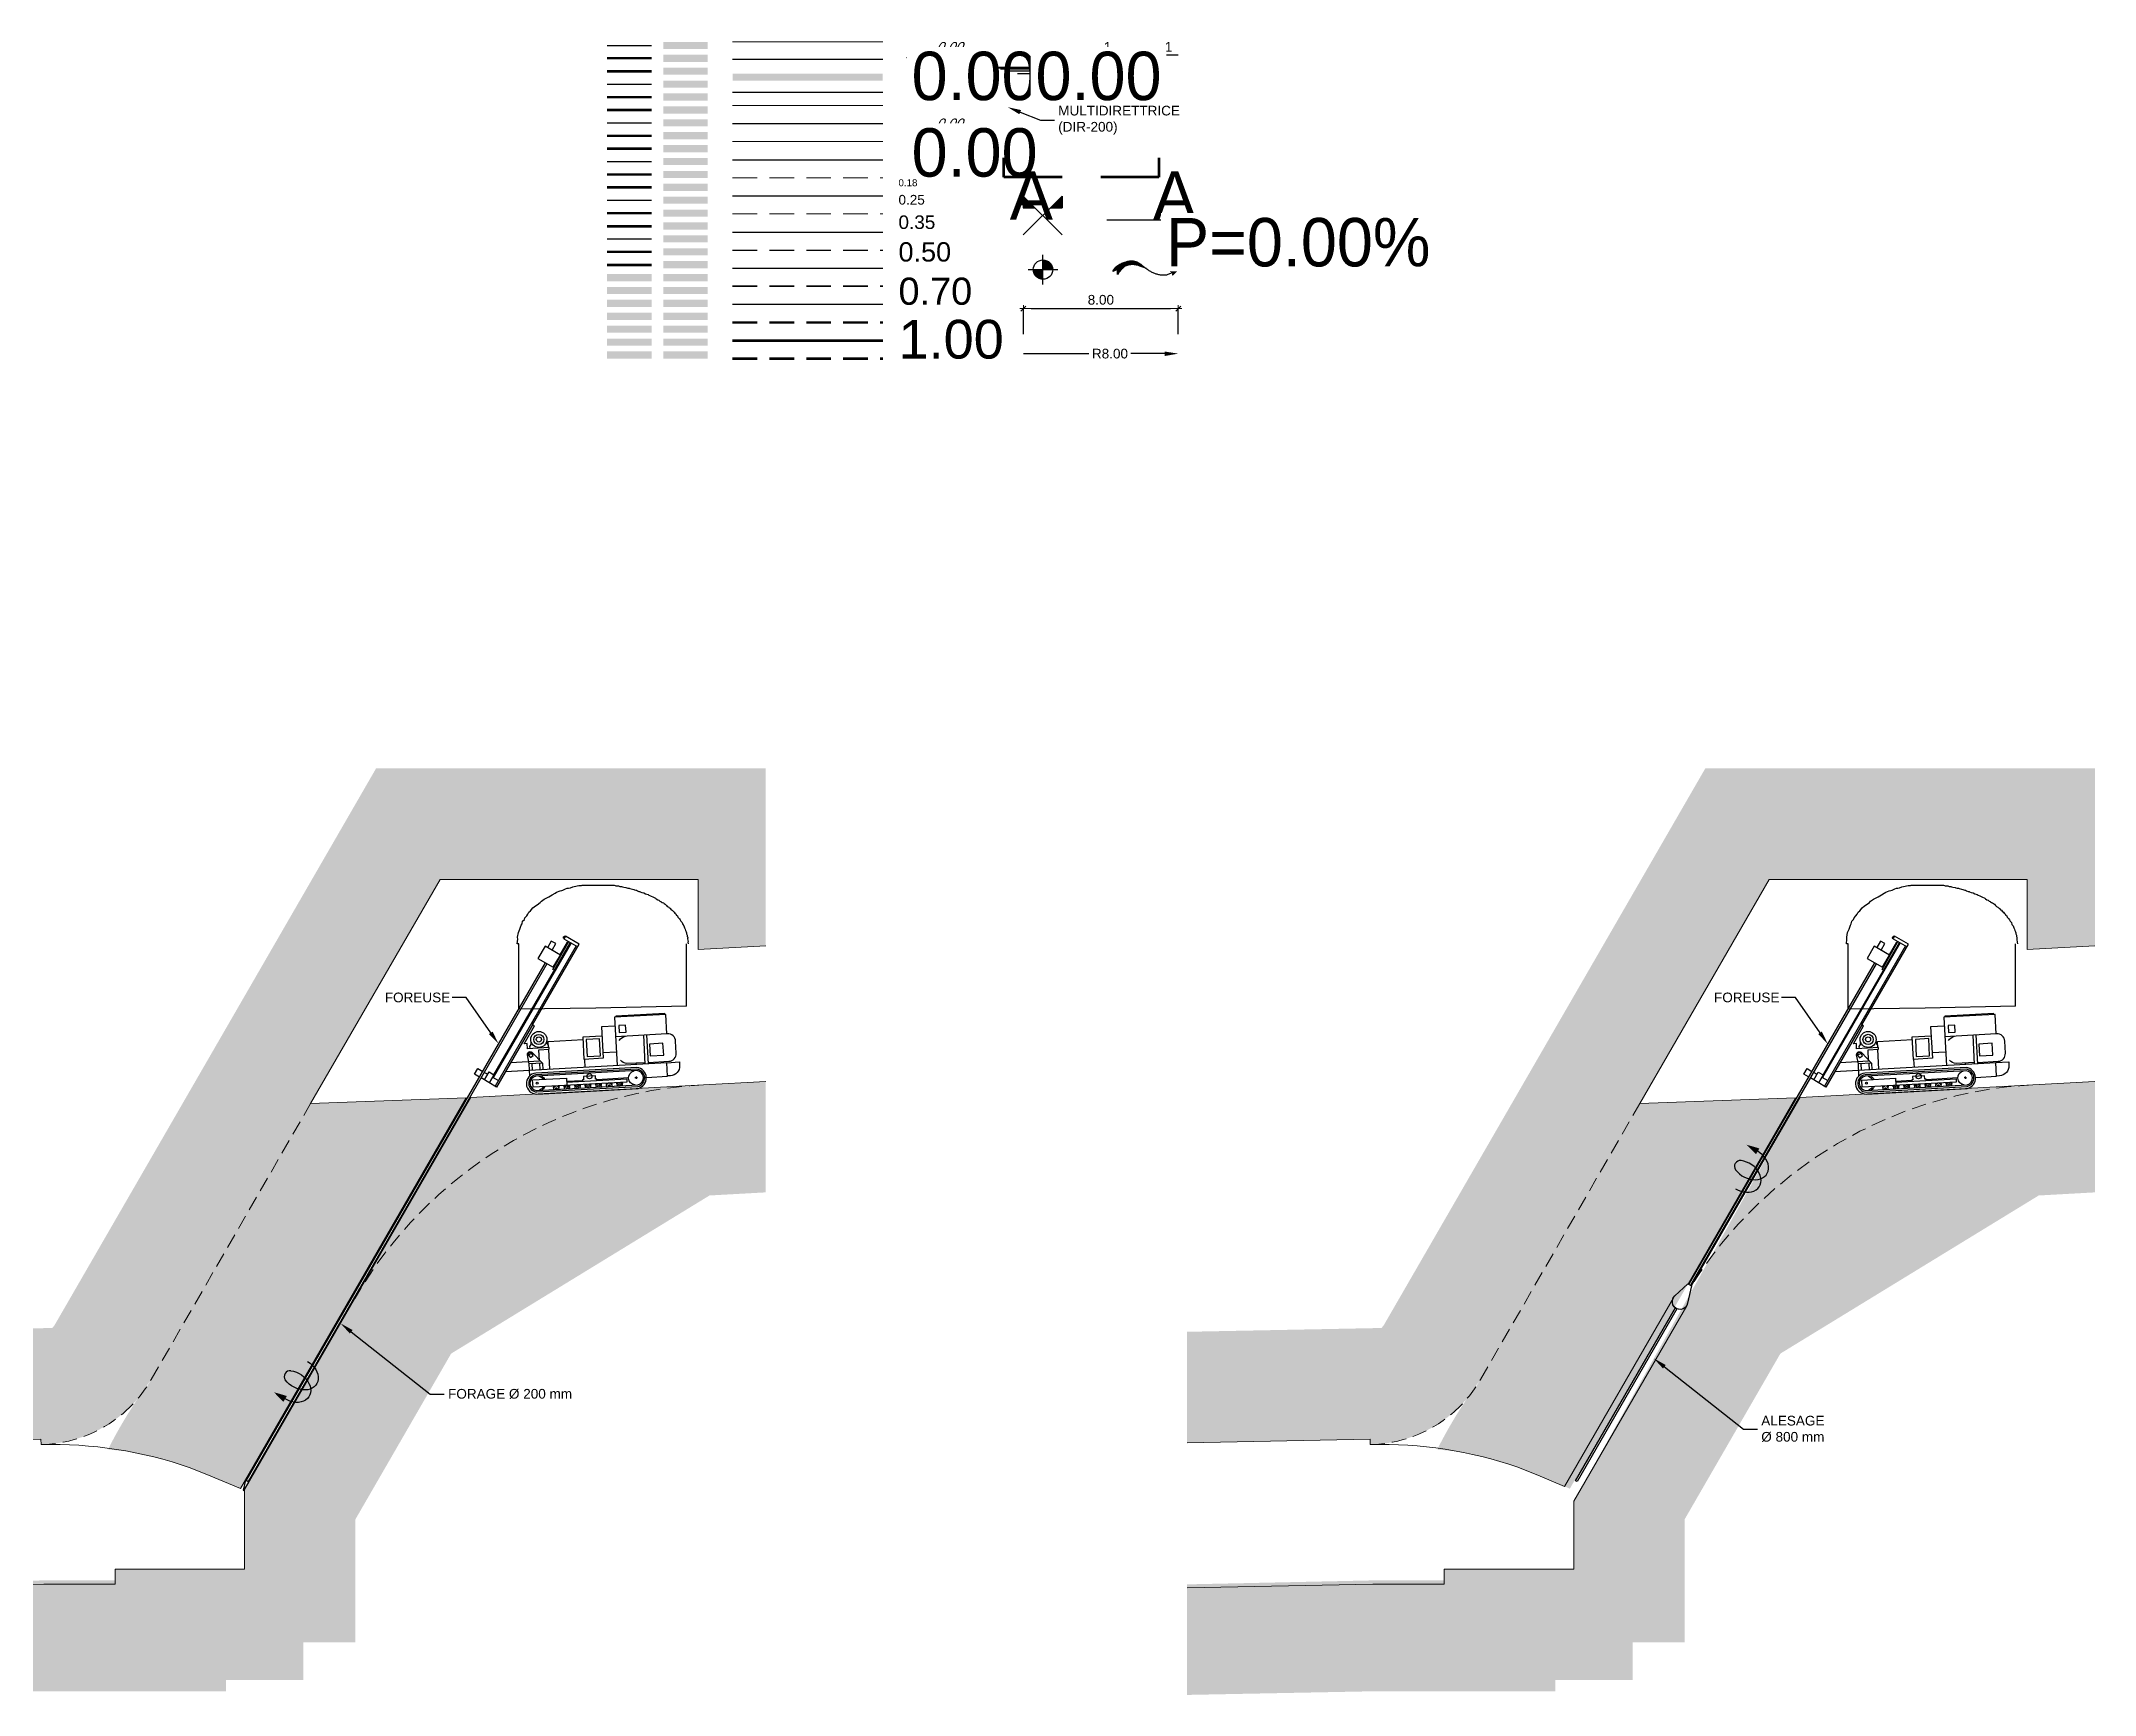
# Model space of a CAD drawing. Header units: metres. Extents: x -81 to 63023, y -186 to 109005.
# Drawn here: x 7.7 to 113.7, y -84.1 to 1.3 of the extents above; entities that cross this region are included whole.
import ezdxf
from ezdxf import colors
from ezdxf.entities.mleader import LeaderData, LeaderLine
from ezdxf.enums import TextEntityAlignment as Align
from ezdxf.math import Vec2, Vec3

# ---------------------------------------------------------------- set-up
doc = ezdxf.new("R2018")
doc.units = ezdxf.units.M
doc.linetypes.add('NASCOSTA', pattern=[9.525, 6.35, -3.175])
doc.linetypes.add('TRATTEGGIATA2', pattern=[0.375, 0.25, -0.125])
for name, color, linetype in [('colore roccia', 35, 'Continuous'), ('LIN010CO', 2, 'Continuous'), ('LIN018CO', 6, 'Continuous'), ('LIN025CO', 7, 'Continuous'), ('LIN035CO', 1, 'Continuous'), ('LIN050CO', 3, 'Continuous'), ('TEXT018', 143, 'Continuous'), ('TEXT025', 7, 'Continuous'), ('TEXT035', 1, 'Continuous'), ('TEXT050', 3, 'Continuous'), ('TEXT070', 4, 'Continuous'), ('TEXT100', 5, 'Continuous'), ('TRATTCOLO-1', 11, 'Continuous'), ('TRATTCOLO-10', 81, 'Continuous'), ('TRATTCOLO-11', 91, 'Continuous'), ('TRATTCOLO-12', 101, 'Continuous'), ('TRATTCOLO-13', 111, 'Continuous'), ('TRATTCOLO-14', 121, 'Continuous'), ('TRATTCOLO-15', 131, 'Continuous'), ('TRATTCOLO-16', 141, 'Continuous'), ('TRATTCOLO-17', 151, 'Continuous'), ('TRATTCOLO-18', 161, 'Continuous'), ('TRATTCOLO-19', 171, 'Continuous'), ('TRATTCOLO-2', 21, 'Continuous'), ('TRATTCOLO-20', 181, 'Continuous'), ('TRATTCOLO-21', 191, 'Continuous'), ('TRATTCOLO-22', 201, 'Continuous'), ('TRATTCOLO-23', 211, 'Continuous'), ('TRATTCOLO-24', 221, 'Continuous'), ('TRATTCOLO-25', 231, 'Continuous'), ('TRATTCOLO-26', 241, 'Continuous'), ('TRATTCOLO-27', 250, 'Continuous'), ('TRATTCOLO-28', 251, 'Continuous'), ('TRATTCOLO-29', 252, 'Continuous'), ('TRATTCOLO-3', 31, 'Continuous'), ('TRATTCOLO-30', 253, 'Continuous'), ('TRATTCOLO-31', 254, 'Continuous'), ('TRATTCOLO-32', 255, 'Continuous'), ('TRATTCOLO-4', 41, 'Continuous'), ('TRATTCOLO-5', 40, 'Continuous'), ('TRATTCOLO-6', 44, 'Continuous'), ('TRATTCOLO-7', 51, 'Continuous'), ('TRATTCOLO-8', 61, 'Continuous'), ('TRATTCOLO-9', 71, 'Continuous')]:
    doc.layers.add(name, color=color, linetype=linetype)
for name, color, linetype, lineweight in [('curve_liv_principali', 7, 'Continuous', 25), ('curve_liv_secondarie', 2, 'Continuous', 9), ('DIME', 6, 'Continuous', 18), ('LIN010TR', 2, 'NASCOSTA', 9), ('LIN018TR', 6, 'NASCOSTA', 18), ('LIN025TR', 7, 'NASCOSTA', 25), ('LIN035TR', 1, 'NASCOSTA', 35), ('LIN050TR', 3, 'NASCOSTA', 50), ('LIN070CO', 4, 'Continuous', 70), ('LIN070TR', 4, 'NASCOSTA', 70), ('LINCOLO-BLU-025', 150, 'Continuous', 25), ('LINCOLO-BLU-050', 152, 'Continuous', 50), ('LINCOLO-BLU-070', 160, 'Continuous', 70), ('LINCOLO-CIANO-025', 130, 'Continuous', 25), ('LINCOLO-CIANO-050', 132, 'Continuous', 50), ('LINCOLO-CIANO-070', 142, 'Continuous', 70), ('LINCOLO-MAGE-025', 210, 'Continuous', 25), ('LINCOLO-MAGE-050', 220, 'Continuous', 50), ('LINCOLO-MAGE-070', 230, 'Continuous', 70), ('LINCOLO-ORANGE-025', 29, 'Continuous', 25), ('LINCOLO-ORANGE-050', 32, 'Continuous', 50), ('LINCOLO-ORANGE-070', 33, 'Continuous', 70), ('LINCOLO-ROSSO-025', 10, 'Continuous', 25), ('LINCOLO-ROSSO-050', 20, 'Continuous', 50), ('LINCOLO-ROSSO-070', 30, 'Continuous', 70), ('LINCOLO-VERDE-025', 80, 'Continuous', 25), ('LINCOLO-VERDE-050', 90, 'Continuous', 50), ('LINCOLO-VERDE-070', 100, 'Continuous', 70)]:
    doc.layers.add(name, color=color, linetype=linetype, lineweight=lineweight)
doc.layers.add('no_plot', color=5, linetype='Continuous', plot=False)
doc.styles.add('ARIAL', font='arial.ttf')
doc.styles.get("Standard").update_dxf_attribs({"font": 'txt.shx'})
doc.linetypes.add('INTERRUPTION', pattern='A,0.5,-0.1,["V",Standard,S=0.1,R=0,X=-0.1,Y=-0.1],0', length=0.6)
doc.linetypes.add('ROCCIA', pattern='A,0.25,[130,BERETTA.shx,S=0.1,R=0,X=0,Y=0],-0.2,0.25', length=0.7)
doc.linetypes.add('ROCK', pattern='A,0.25,-0.18,["<",Standard,S=0.18,R=90,X=0,Y=-0.09],0,["-",Standard,S=0.18,R=45,X=-0.111213,Y=-0.238491],0.25', length=0.68)
doc.dimstyles.new('DIME-200', dxfattribs={"dimscale": 2, "dimtxt": 0.25, "dimasz": 0.2, "dimexe": 0, "dimexo": 0.5, "dimgap": 0.1, "dimtad": 1, "dimzin": 0, "dimdsep": 46, "dimtxsty": 'ARIAL', "dimblk1": 'LINE', "dimblk2": 'LINE', "dimsah": 1, "dimcen": 2.5, "dimclrd": 256, "dimclre": 256, "dimclrt": 1, "dimadec": 0, "dimazin": 0, "dimtfac": 1, "dimtmove": 2, "dimatfit": 3, "dimldrblk": 'LINE', "dimfxl": 1, "dimtvp": 1, "dimtfill": 1, "dimtolj": 1, "dimtzin": 0, "dimarcsym": 0})
pattern_1 = [(50, (68.642, 0), (1.821847, -0.15939), [0.1905, -2.0955]), (355, (68.642, 0), (-0.352434, 1.91057), [0.1524, -1.676406]), (100.4514, (68.7939, -0.0133), (1.469412, 1.751178), [0.1619, -1.780902]), (46.1842, (68.642, 0.508), (2.71079, -0.420423), [0.28575, -3.14325]), (96.6356, (68.868, 0.473), (2.37404, 2.47426), [0.24285, -2.671356]), (351.184, (68.642, 0.508), (2.37404, 2.47426), [0.2286, -2.5146]), (21, (68.896, 0.381), (1.516144, -1.022652), [0.1905, -2.0955]), (326, (68.896, 0.381), (0.61802, 1.84188), [0.1524, -1.6764]), (71.4514, (69.0224, 0.2958), (2.134164, 0.819228), [0.1619, -1.7809]), (37.5, (68.64205, 0), (0.030886, 0.8455504), [0, -1.65608, 0, -1.7018, 0, -1.68275]), (7.5, (68.64205, 0), (0.668197, 1.001806), [0, -0.97028, 0, -1.61798, 0, -0.64135]), (327.5, (68.0756, 0), (1.355906, -0.0572874), [0, -0.635, 0, -1.9812, 0, -2.6289]), (317.5, (67.8216, 0), (1.481292, 0.254265), [0, -0.8255, 0, -1.31572, 0, -1.8669])]

msp = doc.modelspace()

# ---------------------------------------------------------------- texts
at = {"layer": 'TEXT018', "style": 'ARIAL'}
msp.add_text('0.18', height=0.36, dxfattribs=at).set_placement((51.929, -5.973), align=Align.MIDDLE_LEFT)
at = {"layer": 'TEXT025', "style": 'ARIAL'}
msp.add_text('0.25', height=0.5, dxfattribs=at).set_placement((51.929, -6.851), align=Align.MIDDLE_LEFT)
at = {"layer": 'TEXT035', "style": 'ARIAL'}
msp.add_text('0.35', height=0.7, dxfattribs=at).set_placement((51.929, -8.01), align=Align.MIDDLE_LEFT)
at = {"layer": 'TEXT050', "style": 'ARIAL'}
msp.add_text('0.50', height=1, dxfattribs=at).set_placement((51.929, -9.543), align=Align.MIDDLE_LEFT)
at = {"layer": 'TEXT070', "style": 'ARIAL'}
msp.add_text('0.70', height=1.4, dxfattribs=at).set_placement((51.929, -11.574), align=Align.MIDDLE_LEFT)
at = {"layer": 'TEXT100', "style": 'ARIAL'}
msp.add_text('1.00', height=2, dxfattribs=at).set_placement((51.929, -14.054), align=Align.MIDDLE_LEFT)

# ---------------------------------------------------------------- blocks, each defined once
blk = doc.blocks.new('ASSISIM')
at = {"layer": 'LIN025CO'}
for p, q in [((0.5, -0.5), (-0.5, 0.5)), ((-0.5, -0.5), (0.5, 0.5)), ((-0.5, 0.5), (-0.5, 0.2)), ((-0.5, 0.5), (-0.5, 0.2)), ((-0.5, 0.2), (-0.2, 0.2)), ((0.2, 0.2), (0.5, 0.2)), ((0.5, 0.5), (0.5, 0.2))]:
    blk.add_line(p, q, dxfattribs=at)
for points in [[(-0.5, 0.5), (-0.2, 0.2), (-0.5, 0.2)], [(0.2, 0.2), (0.5, 0.2), (0.5, 0.5)]]:
    blk.add_solid(points, dxfattribs=at)
blk = doc.blocks.new('PUNTO')
at = {"layer": 'LIN025CO'}
h = blk.add_hatch(color=256, dxfattribs=at)
h.paths.add_polyline_path([(0, 0), (0.25, 0, 0.414214), (0, 0.25)])
h.paths.add_polyline_path([(-0.25, 0, 0.414214), (0, -0.25), (0, 0)])
at = {"layer": 'LIN025CO', "linetype": 'Continuous'}
for p, q in [((-0.384, 0), (0.384, 0)), ((0, -0.384), (0, 0.384))]:
    blk.add_line(p, q, dxfattribs=at)
blk.add_circle((0, 0), 0.25, dxfattribs=at)
blk = doc.blocks.new('LINE')
for p, q in [((-1.6, 0), (0.45, 0)), ((0, 0.45), (0, -0.45))]:
    blk.add_line(p, q)
at = {"color": 3}
blk.add_line((-0.32, -0.32), (0.32, 0.32), dxfattribs=at)
blk = doc.blocks.new('*D34')
at = {"layer": 'Defpoints', "color": 0, "transparency": 16777216}
for p in [(66.38, -12.47), (58.38, -14.8), (66.38, -14.8)]:
    blk.add_point(p, dxfattribs=at)
at = {"layer": 'DIME', "lineweight": -2, "transparency": 16777216}
for p, q in [((58.38, -13.8), (58.38, -12.47)), ((58.78, -12.47), (65.98, -12.47)), ((66.38, -13.8), (66.38, -12.47))]:
    blk.add_line(p, q, dxfattribs=at)
at = {"layer": 'DIME', "lineweight": -2, "transparency": 16777216, "xscale": 0.4, "yscale": 0.4, "zscale": 0.4, "rotation": 180}
blk.add_blockref('LINE', (58.38, -12.47), dxfattribs=at)
at = {"layer": 'DIME', "lineweight": -2, "transparency": 16777216, "xscale": 0.4, "yscale": 0.4, "zscale": 0.4}
blk.add_blockref('LINE', (66.38, -12.47), dxfattribs=at)
at = {"layer": 'DIME', "color": 1, "transparency": 16777216, "insert": (62.38, -12.02), "char_height": 0.5, "attachment_point": 5, "style": 'ARIAL', "bg_fill": 3, "box_fill_scale": 1.1, "bg_fill_color": 256, "bg_fill_true_color": 13158600, "bg_fill_transparency": 0}
blk.add_mtext('\\A1;8.00', dxfattribs=at)
blk = doc.blocks.new('*D35')
at = {"layer": 'Defpoints', "color": 0, "transparency": 16777216}
for p in [(58.38, -14.8), (66.38, -14.8)]:
    blk.add_point(p, dxfattribs=at)
at = {"layer": 'DIME', "lineweight": -2, "transparency": 16777216}
for p, q in [((58.38, -14.8), (61.76, -14.8)), ((65.68, -14.8), (63.93, -14.8))]:
    blk.add_line(p, q, dxfattribs=at)
at = {"layer": 'DIME', "transparency": 16777216}
blk.add_solid([(65.68, -14.69), (65.68, -14.92), (66.38, -14.8)], dxfattribs=at)
at = {"layer": 'DIME', "color": 1, "transparency": 16777216, "insert": (62.85, -14.8), "char_height": 0.5, "attachment_point": 5, "style": 'ARIAL', "bg_fill": 3, "box_fill_scale": 1.1, "bg_fill_color": 256, "bg_fill_true_color": 13158600, "bg_fill_transparency": 0}
blk.add_mtext('\\A1;R8.00', dxfattribs=at)
blk = doc.blocks.new('LIVELLI3')
at = {"layer": 'LIN018CO'}
blk.add_solid([(0, 0.25), (0, 0), (0.125, 0.25)], dxfattribs=at)
at = {"layer": 'LIN035CO'}
for p, q in [((0, 0), (-0.125, 0.25)), ((-0.125, 0.25), (0.125, 0.25)), ((0, 0), (0, 0.25)), ((0, 0), (0.125, 0.25))]:
    blk.add_line(p, q, dxfattribs=at)
at = {"layer": 'TEXT035', "style": 'ARIAL', "oblique": 22.5}
blk.add_attdef('VALORE', text='', height=0.25, dxfattribs=at).set_placement((0, 0.395), align=Align.CENTER)
blk = doc.blocks.new('LIVELLI4')
at = {"layer": 'LIN018CO'}
blk.add_solid([(0, -0.25), (0, 0), (-0.125, -0.25)], dxfattribs=at)
at = {"layer": 'LIN035CO'}
for p, q in [((0, 0), (-0.125, -0.25)), ((0, 0), (0, -0.25)), ((0, 0), (0.125, -0.25)), ((0.125, -0.25), (-0.125, -0.25))]:
    blk.add_line(p, q, dxfattribs=at)
at = {"layer": 'TEXT035', "style": 'ARIAL', "oblique": 22.5}
blk.add_attdef('VALORE', text='', height=0.25, dxfattribs=at).set_placement((-0.001, -0.641), align=Align.CENTER)
blk = doc.blocks.new('QUOTE1')
at = {"layer": 'LIN035CO'}
for p, q in [((0.106, -0.106), (-0.106, 0.106)), ((0.106, 0.106), (-0.106, -0.106))]:
    blk.add_line(p, q, dxfattribs=at)
at = {"layer": 'TEXT035', "style": 'ARIAL', "oblique": 22.5}
blk.add_attdef('VALORE', text='', height=0.25, dxfattribs=at).set_placement((0, 0.33), align=Align.CENTER)
blk = doc.blocks.new('*U11')
at = {"layer": 'LIN018CO'}
for p, q in [((0.5, 0), (0, 0)), ((0, 0), (0, -1))]:
    blk.add_line(p, q, dxfattribs=at)
at = {"layer": 'TEXT035', "char_height": 0.25, "attachment_point": 5, "style": 'ARIAL', "bg_fill": 3, "box_fill_scale": 1.1, "bg_fill_color": 256, "bg_fill_transparency": 15991431}
for s, insert in [('1', (0.25, 0.217)), ('2', (-0.193, -0.5))]:
    blk.add_mtext(s, dxfattribs=dict(at, insert=insert))
blk = doc.blocks.new('*U12')
at = {"layer": 'LIN018CO'}
for p, q in [((-0.5, 0), (0, 0)), ((0, 0), (0, -1))]:
    blk.add_line(p, q, dxfattribs=at)
at = {"layer": 'TEXT035', "char_height": 0.25, "attachment_point": 5, "style": 'ARIAL', "bg_fill": 3, "box_fill_scale": 1.1, "bg_fill_color": 256, "bg_fill_transparency": 15991431}
for s, insert in [('1', (-0.25, 0.217)), ('2', (0.18, -0.5))]:
    blk.add_mtext(s, dxfattribs=dict(at, insert=insert))
blk = doc.blocks.new('*X20')
at = {"color": 0}
for p, q in [((259.30225, 627.9896), (259.30225, 627.9896)), ((259.305425, 627.98325), (259.305425, 627.98325)), ((259.3086, 627.9896), (259.3086, 627.9896)), ((259.311775, 627.98325), (259.311775, 627.98325)), ((259.31495, 627.9896), (259.31495, 627.9896)), ((259.31495, 627.9769), (259.31495, 627.9769)), ((259.318125, 627.98325), (259.318125, 627.98325)), ((259.3213, 627.9896), (259.3213, 627.9896)), ((259.3213, 627.9769), (259.3213, 627.9769)), ((259.324475, 627.98325), (259.324475, 627.98325)), ((259.324475, 627.97055), (259.324475, 627.97055)), ((259.32765, 627.9896), (259.32765, 627.9896)), ((259.32765, 627.9769), (259.32765, 627.9769)), ((259.32765, 627.9642), (259.32765, 627.9642)), ((259.330825, 627.98325), (259.330825, 627.98325)), ((259.330825, 627.97055), (259.330825, 627.97055)), ((259.334, 627.9896), (259.334, 627.9896)), ((259.334, 627.9769), (259.334, 627.9769)), ((259.334, 627.9642), (259.334, 627.9642)), ((259.337175, 627.98325), (259.337175, 627.98325)), ((259.337175, 627.97055), (259.337175, 627.97055)), ((259.337175, 627.95785), (259.337175, 627.95785)), ((259.34035, 627.9769), (259.34035, 627.9769)), ((259.34035, 627.9642), (259.34035, 627.9642)), ((259.34035, 627.9515), (259.34035, 627.9515)), ((259.343525, 627.98325), (259.343525, 627.98325)), ((259.343525, 627.97055), (259.343525, 627.97055)), ((259.343525, 627.95785), (259.343525, 627.95785)), ((259.3467, 627.9769), (259.3467, 627.9769)), ((259.3467, 627.9642), (259.3467, 627.9642)), ((259.3467, 627.9515), (259.3467, 627.9515)), ((259.349875, 627.98325), (259.349875, 627.98325)), ((259.349875, 627.97055), (259.349875, 627.97055)), ((259.349875, 627.95785), (259.349875, 627.95785)), ((259.349875, 627.94515), (259.349875, 627.94515)), ((259.35305, 627.9769), (259.35305, 627.9769)), ((259.35305, 627.9642), (259.35305, 627.9642)), ((259.35305, 627.9515), (259.35305, 627.9515)), ((259.35305, 627.9388), (259.35305, 627.9388)), ((259.356225, 627.98325), (259.356225, 627.98325)), ((259.356225, 627.97055), (259.356225, 627.97055)), ((259.356225, 627.95785), (259.356225, 627.95785)), ((259.356225, 627.94515), (259.356225, 627.94515)), ((259.3594, 627.9769), (259.3594, 627.9769)), ((259.3594, 627.9642), (259.3594, 627.9642)), ((259.3594, 627.9515), (259.3594, 627.9515)), ((259.3594, 627.9388), (259.3594, 627.9388)), ((259.362575, 627.98325), (259.362575, 627.98325)), ((259.362575, 627.97055), (259.362575, 627.97055)), ((259.362575, 627.95785), (259.362575, 627.95785)), ((259.362575, 627.94515), (259.362575, 627.94515)), ((259.362575, 627.93245), (259.362575, 627.93245)), ((259.36575, 627.9769), (259.36575, 627.9769)), ((259.36575, 627.9642), (259.36575, 627.9642)), ((259.36575, 627.9515), (259.36575, 627.9515)), ((259.36575, 627.9388), (259.36575, 627.9388)), ((259.368925, 627.98325), (259.368925, 627.98325)), ((259.368925, 627.97055), (259.368925, 627.97055)), ((259.368925, 627.95785), (259.368925, 627.95785)), ((259.368925, 627.94515), (259.368925, 627.94515)), ((259.368925, 627.93245), (259.368925, 627.93245)), ((259.3721, 627.9769), (259.3721, 627.9769)), ((259.3721, 627.9642), (259.3721, 627.9642)), ((259.3721, 627.9515), (259.3721, 627.9515)), ((259.3721, 627.9388), (259.3721, 627.9388)), ((259.3721, 627.9261), (259.3721, 627.9261)), ((259.375275, 627.98325), (259.375275, 627.98325)), ((259.375275, 627.97055), (259.375275, 627.97055)), ((259.375275, 627.95785), (259.375275, 627.95785)), ((259.375275, 627.94515), (259.375275, 627.94515)), ((259.375275, 627.93245), (259.375275, 627.93245)), ((259.375275, 627.91975), (259.375275, 627.91975)), ((259.37845, 627.9769), (259.37845, 627.9769)), ((259.37845, 627.9642), (259.37845, 627.9642)), ((259.37845, 627.9515), (259.37845, 627.9515)), ((259.37845, 627.9388), (259.37845, 627.9388)), ((259.37845, 627.9261), (259.37845, 627.9261)), ((259.381625, 627.97055), (259.381625, 627.97055)), ((259.381625, 627.95785), (259.381625, 627.95785)), ((259.381625, 627.94515), (259.381625, 627.94515)), ((259.381625, 627.93245), (259.381625, 627.93245)), ((259.381625, 627.91975), (259.381625, 627.91975)), ((259.3848, 627.9769), (259.3848, 627.9769)), ((259.3848, 627.9642), (259.3848, 627.9642)), ((259.3848, 627.9515), (259.3848, 627.9515)), ((259.3848, 627.9388), (259.3848, 627.9388)), ((259.3848, 627.9261), (259.3848, 627.9261)), ((259.3848, 627.9134), (259.3848, 627.9134)), ((259.387975, 627.97055), (259.387975, 627.97055)), ((259.387975, 627.95785), (259.387975, 627.95785)), ((259.387975, 627.94515), (259.387975, 627.94515)), ((259.387975, 627.93245), (259.387975, 627.93245)), ((259.387975, 627.91975), (259.387975, 627.91975)), ((259.387975, 627.90705), (259.387975, 627.90705)), ((259.39115, 627.9769), (259.39115, 627.9769)), ((259.39115, 627.9642), (259.39115, 627.9642)), ((259.39115, 627.9515), (259.39115, 627.9515)), ((259.39115, 627.9388), (259.39115, 627.9388)), ((259.39115, 627.9261), (259.39115, 627.9261)), ((259.39115, 627.9134), (259.39115, 627.9134)), ((259.394325, 627.97055), (259.394325, 627.97055)), ((259.394325, 627.95785), (259.394325, 627.95785)), ((259.394325, 627.94515), (259.394325, 627.94515)), ((259.394325, 627.93245), (259.394325, 627.93245)), ((259.394325, 627.91975), (259.394325, 627.91975)), ((259.394325, 627.90705), (259.394325, 627.90705)), ((259.3975, 627.9769), (259.3975, 627.9769)), ((259.3975, 627.9642), (259.3975, 627.9642)), ((259.3975, 627.9515), (259.3975, 627.9515)), ((259.3975, 627.9388), (259.3975, 627.9388)), ((259.3975, 627.9261), (259.3975, 627.9261)), ((259.3975, 627.9134), (259.3975, 627.9134)), ((259.3975, 627.9007), (259.3975, 627.9007)), ((259.400675, 627.97055), (259.400675, 627.97055)), ((259.400675, 627.95785), (259.400675, 627.95785)), ((259.400675, 627.94515), (259.400675, 627.94515)), ((259.400675, 627.93245), (259.400675, 627.93245)), ((259.400675, 627.91975), (259.400675, 627.91975)), ((259.400675, 627.90705), (259.400675, 627.90705)), ((259.40385, 627.9769), (259.40385, 627.9769)), ((259.40385, 627.9642), (259.40385, 627.9642)), ((259.40385, 627.9515), (259.40385, 627.9515)), ((259.40385, 627.9388), (259.40385, 627.9388)), ((259.40385, 627.9261), (259.40385, 627.9261)), ((259.40385, 627.9134), (259.40385, 627.9134)), ((259.40385, 627.9007), (259.40385, 627.9007)), ((259.407025, 627.97055), (259.407025, 627.97055)), ((259.407025, 627.95785), (259.407025, 627.95785)), ((259.407025, 627.94515), (259.407025, 627.94515)), ((259.407025, 627.93245), (259.407025, 627.93245)), ((259.407025, 627.91975), (259.407025, 627.91975)), ((259.407025, 627.90705), (259.407025, 627.90705)), ((259.407025, 627.89435), (259.407025, 627.89435)), ((259.4102, 627.9769), (259.4102, 627.9769)), ((259.4102, 627.9642), (259.4102, 627.9642)), ((259.4102, 627.9515), (259.4102, 627.9515)), ((259.4102, 627.9388), (259.4102, 627.9388)), ((259.4102, 627.9261), (259.4102, 627.9261)), ((259.4102, 627.9134), (259.4102, 627.9134)), ((259.4102, 627.9007), (259.4102, 627.9007)), ((259.4102, 627.888), (259.4102, 627.888)), ((259.413375, 627.97055), (259.413375, 627.97055)), ((259.413375, 627.95785), (259.413375, 627.95785)), ((259.413375, 627.94515), (259.413375, 627.94515)), ((259.413375, 627.93245), (259.413375, 627.93245)), ((259.413375, 627.91975), (259.413375, 627.91975)), ((259.413375, 627.90705), (259.413375, 627.90705)), ((259.413375, 627.89435), (259.413375, 627.89435)), ((259.41655, 627.9769), (259.41655, 627.9769)), ((259.41655, 627.9642), (259.41655, 627.9642)), ((259.41655, 627.9515), (259.41655, 627.9515)), ((259.41655, 627.9388), (259.41655, 627.9388)), ((259.41655, 627.9261), (259.41655, 627.9261)), ((259.41655, 627.9134), (259.41655, 627.9134)), ((259.41655, 627.9007), (259.41655, 627.9007)), ((259.41655, 627.888), (259.41655, 627.888)), ((259.419725, 627.97055), (259.419725, 627.97055)), ((259.419725, 627.95785), (259.419725, 627.95785)), ((259.419725, 627.94515), (259.419725, 627.94515)), ((259.419725, 627.93245), (259.419725, 627.93245)), ((259.419725, 627.91975), (259.419725, 627.91975)), ((259.419725, 627.90705), (259.419725, 627.90705)), ((259.419725, 627.89435), (259.419725, 627.89435)), ((259.4229, 627.9769), (259.4229, 627.9769)), ((259.4229, 627.9642), (259.4229, 627.9642)), ((259.4229, 627.9515), (259.4229, 627.9515)), ((259.4229, 627.9388), (259.4229, 627.9388)), ((259.4229, 627.9261), (259.4229, 627.9261)), ((259.4229, 627.9134), (259.4229, 627.9134)), ((259.4229, 627.9007), (259.4229, 627.9007)), ((259.4229, 627.888), (259.4229, 627.888)), ((259.426075, 627.97055), (259.426075, 627.97055)), ((259.426075, 627.95785), (259.426075, 627.95785)), ((259.426075, 627.94515), (259.426075, 627.94515)), ((259.426075, 627.93245), (259.426075, 627.93245)), ((259.426075, 627.91975), (259.426075, 627.91975)), ((259.426075, 627.90705), (259.426075, 627.90705)), ((259.426075, 627.89435), (259.426075, 627.89435)), ((259.42925, 627.9642), (259.42925, 627.9642)), ((259.42925, 627.9515), (259.42925, 627.9515)), ((259.42925, 627.9388), (259.42925, 627.9388)), ((259.42925, 627.9261), (259.42925, 627.9261)), ((259.42925, 627.9134), (259.42925, 627.9134)), ((259.42925, 627.9007), (259.42925, 627.9007)), ((259.42925, 627.888), (259.42925, 627.888)), ((259.432425, 627.97055), (259.432425, 627.97055)), ((259.432425, 627.95785), (259.432425, 627.95785)), ((259.432425, 627.94515), (259.432425, 627.94515)), ((259.432425, 627.93245), (259.432425, 627.93245)), ((259.432425, 627.91975), (259.432425, 627.91975)), ((259.432425, 627.90705), (259.432425, 627.90705)), ((259.432425, 627.89435), (259.432425, 627.89435)), ((259.4356, 627.9642), (259.4356, 627.9642)), ((259.4356, 627.9515), (259.4356, 627.9515)), ((259.4356, 627.9388), (259.4356, 627.9388)), ((259.4356, 627.9261), (259.4356, 627.9261)), ((259.4356, 627.9134), (259.4356, 627.9134)), ((259.4356, 627.9007), (259.4356, 627.9007)), ((259.4356, 627.888), (259.4356, 627.888)), ((259.438775, 627.97055), (259.438775, 627.97055)), ((259.438775, 627.95785), (259.438775, 627.95785)), ((259.438775, 627.94515), (259.438775, 627.94515)), ((259.438775, 627.93245), (259.438775, 627.93245)), ((259.438775, 627.91975), (259.438775, 627.91975)), ((259.438775, 627.90705), (259.438775, 627.90705)), ((259.438775, 627.89435), (259.438775, 627.89435)), ((259.44195, 627.9642), (259.44195, 627.9642)), ((259.44195, 627.9515), (259.44195, 627.9515)), ((259.44195, 627.9388), (259.44195, 627.9388)), ((259.44195, 627.9261), (259.44195, 627.9261)), ((259.44195, 627.9134), (259.44195, 627.9134)), ((259.44195, 627.9007), (259.44195, 627.9007)), ((259.44195, 627.888), (259.44195, 627.888)), ((259.445125, 627.97055), (259.445125, 627.97055)), ((259.445125, 627.95785), (259.445125, 627.95785)), ((259.445125, 627.94515), (259.445125, 627.94515)), ((259.445125, 627.93245), (259.445125, 627.93245)), ((259.445125, 627.91975), (259.445125, 627.91975)), ((259.445125, 627.90705), (259.445125, 627.90705)), ((259.445125, 627.89435), (259.445125, 627.89435)), ((259.4483, 627.9642), (259.4483, 627.9642)), ((259.4483, 627.9515), (259.4483, 627.9515)), ((259.4483, 627.9388), (259.4483, 627.9388)), ((259.4483, 627.9261), (259.4483, 627.9261)), ((259.4483, 627.9134), (259.4483, 627.9134)), ((259.4483, 627.9007), (259.4483, 627.9007)), ((259.4483, 627.888), (259.4483, 627.888)), ((259.451475, 627.97055), (259.451475, 627.97055)), ((259.451475, 627.95785), (259.451475, 627.95785)), ((259.451475, 627.94515), (259.451475, 627.94515)), ((259.451475, 627.93245), (259.451475, 627.93245)), ((259.451475, 627.91975), (259.451475, 627.91975)), ((259.451475, 627.90705), (259.451475, 627.90705)), ((259.451475, 627.89435), (259.451475, 627.89435)), ((259.45465, 627.9642), (259.45465, 627.9642)), ((259.45465, 627.9515), (259.45465, 627.9515)), ((259.45465, 627.9388), (259.45465, 627.9388)), ((259.45465, 627.9261), (259.45465, 627.9261)), ((259.45465, 627.9134), (259.45465, 627.9134)), ((259.45465, 627.9007), (259.45465, 627.9007)), ((259.45465, 627.888), (259.45465, 627.888)), ((259.457825, 627.97055), (259.457825, 627.97055)), ((259.457825, 627.95785), (259.457825, 627.95785)), ((259.457825, 627.94515), (259.457825, 627.94515)), ((259.457825, 627.93245), (259.457825, 627.93245)), ((259.457825, 627.91975), (259.457825, 627.91975)), ((259.457825, 627.90705), (259.457825, 627.90705)), ((259.457825, 627.89435), (259.457825, 627.89435)), ((259.461, 627.9642), (259.461, 627.9642)), ((259.461, 627.9515), (259.461, 627.9515)), ((259.461, 627.9388), (259.461, 627.9388)), ((259.461, 627.9261), (259.461, 627.9261)), ((259.461, 627.9134), (259.461, 627.9134)), ((259.461, 627.9007), (259.461, 627.9007)), ((259.461, 627.888), (259.461, 627.888)), ((259.464175, 627.97055), (259.464175, 627.97055)), ((259.464175, 627.95785), (259.464175, 627.95785)), ((259.464175, 627.94515), (259.464175, 627.94515)), ((259.464175, 627.93245), (259.464175, 627.93245)), ((259.464175, 627.91975), (259.464175, 627.91975)), ((259.464175, 627.90705), (259.464175, 627.90705)), ((259.464175, 627.89435), (259.464175, 627.89435)), ((259.46735, 627.9642), (259.46735, 627.9642)), ((259.46735, 627.9515), (259.46735, 627.9515)), ((259.46735, 627.9388), (259.46735, 627.9388)), ((259.46735, 627.9261), (259.46735, 627.9261)), ((259.46735, 627.9134), (259.46735, 627.9134)), ((259.46735, 627.9007), (259.46735, 627.9007)), ((259.46735, 627.888), (259.46735, 627.888)), ((259.470525, 627.97055), (259.470525, 627.97055)), ((259.470525, 627.95785), (259.470525, 627.95785)), ((259.470525, 627.94515), (259.470525, 627.94515)), ((259.470525, 627.93245), (259.470525, 627.93245)), ((259.470525, 627.91975), (259.470525, 627.91975)), ((259.470525, 627.90705), (259.470525, 627.90705)), ((259.470525, 627.89435), (259.470525, 627.89435)), ((259.4737, 627.9642), (259.4737, 627.9642)), ((259.4737, 627.9515), (259.4737, 627.9515)), ((259.4737, 627.9388), (259.4737, 627.9388)), ((259.4737, 627.9261), (259.4737, 627.9261)), ((259.4737, 627.9134), (259.4737, 627.9134)), ((259.4737, 627.9007), (259.4737, 627.9007)), ((259.4737, 627.888), (259.4737, 627.888)), ((259.476875, 627.95785), (259.476875, 627.95785)), ((259.476875, 627.94515), (259.476875, 627.94515)), ((259.476875, 627.93245), (259.476875, 627.93245)), ((259.476875, 627.91975), (259.476875, 627.91975)), ((259.476875, 627.90705), (259.476875, 627.90705)), ((259.476875, 627.89435), (259.476875, 627.89435)), ((259.48005, 627.9642), (259.48005, 627.9642)), ((259.48005, 627.9515), (259.48005, 627.9515)), ((259.48005, 627.9388), (259.48005, 627.9388)), ((259.48005, 627.9261), (259.48005, 627.9261)), ((259.48005, 627.9134), (259.48005, 627.9134)), ((259.48005, 627.9007), (259.48005, 627.9007)), ((259.48005, 627.888), (259.48005, 627.888)), ((259.483225, 627.95785), (259.483225, 627.95785)), ((259.483225, 627.94515), (259.483225, 627.94515)), ((259.483225, 627.93245), (259.483225, 627.93245)), ((259.483225, 627.91975), (259.483225, 627.91975)), ((259.483225, 627.90705), (259.483225, 627.90705)), ((259.483225, 627.89435), (259.483225, 627.89435)), ((259.4864, 627.9642), (259.4864, 627.9642)), ((259.4864, 627.9515), (259.4864, 627.9515)), ((259.4864, 627.9388), (259.4864, 627.9388)), ((259.4864, 627.9261), (259.4864, 627.9261)), ((259.4864, 627.9134), (259.4864, 627.9134)), ((259.4864, 627.9007), (259.4864, 627.9007)), ((259.4864, 627.888), (259.4864, 627.888)), ((259.489575, 627.95785), (259.489575, 627.95785)), ((259.489575, 627.94515), (259.489575, 627.94515)), ((259.489575, 627.93245), (259.489575, 627.93245)), ((259.489575, 627.91975), (259.489575, 627.91975)), ((259.489575, 627.90705), (259.489575, 627.90705)), ((259.489575, 627.89435), (259.489575, 627.89435)), ((259.49275, 627.9642), (259.49275, 627.9642)), ((259.49275, 627.9515), (259.49275, 627.9515)), ((259.49275, 627.9388), (259.49275, 627.9388)), ((259.49275, 627.9261), (259.49275, 627.9261)), ((259.49275, 627.9134), (259.49275, 627.9134)), ((259.49275, 627.9007), (259.49275, 627.9007)), ((259.49275, 627.888), (259.49275, 627.888)), ((259.495925, 627.95785), (259.495925, 627.95785)), ((259.495925, 627.94515), (259.495925, 627.94515)), ((259.495925, 627.93245), (259.495925, 627.93245)), ((259.495925, 627.91975), (259.495925, 627.91975)), ((259.495925, 627.90705), (259.495925, 627.90705)), ((259.495925, 627.89435), (259.495925, 627.89435)), ((259.4991, 627.9642), (259.4991, 627.9642)), ((259.4991, 627.9515), (259.4991, 627.9515)), ((259.4991, 627.9388), (259.4991, 627.9388)), ((259.4991, 627.9261), (259.4991, 627.9261)), ((259.4991, 627.9134), (259.4991, 627.9134)), ((259.4991, 627.9007), (259.4991, 627.9007)), ((259.4991, 627.888), (259.4991, 627.888)), ((259.502275, 627.95785), (259.502275, 627.95785)), ((259.502275, 627.94515), (259.502275, 627.94515)), ((259.502275, 627.93245), (259.502275, 627.93245)), ((259.502275, 627.91975), (259.502275, 627.91975)), ((259.502275, 627.90705), (259.502275, 627.90705)), ((259.502275, 627.89435), (259.502275, 627.89435)), ((259.50545, 627.9642), (259.50545, 627.9642)), ((259.50545, 627.9515), (259.50545, 627.9515)), ((259.50545, 627.9388), (259.50545, 627.9388)), ((259.50545, 627.9261), (259.50545, 627.9261)), ((259.50545, 627.9134), (259.50545, 627.9134)), ((259.50545, 627.9007), (259.50545, 627.9007)), ((259.50545, 627.888), (259.50545, 627.888)), ((259.508625, 627.95785), (259.508625, 627.95785)), ((259.508625, 627.94515), (259.508625, 627.94515)), ((259.508625, 627.93245), (259.508625, 627.93245)), ((259.508625, 627.91975), (259.508625, 627.91975)), ((259.508625, 627.90705), (259.508625, 627.90705)), ((259.508625, 627.89435), (259.508625, 627.89435)), ((259.5118, 627.9642), (259.5118, 627.9642)), ((259.5118, 627.9515), (259.5118, 627.9515)), ((259.5118, 627.9388), (259.5118, 627.9388)), ((259.5118, 627.9261), (259.5118, 627.9261)), ((259.5118, 627.9134), (259.5118, 627.9134)), ((259.5118, 627.9007), (259.5118, 627.9007)), ((259.5118, 627.888), (259.5118, 627.888)), ((259.514975, 627.95785), (259.514975, 627.95785)), ((259.514975, 627.94515), (259.514975, 627.94515)), ((259.514975, 627.93245), (259.514975, 627.93245)), ((259.514975, 627.91975), (259.514975, 627.91975)), ((259.514975, 627.90705), (259.514975, 627.90705)), ((259.514975, 627.89435), (259.514975, 627.89435)), ((259.51815, 627.9515), (259.51815, 627.9515)), ((259.51815, 627.9388), (259.51815, 627.9388)), ((259.51815, 627.9261), (259.51815, 627.9261)), ((259.51815, 627.9134), (259.51815, 627.9134)), ((259.51815, 627.9007), (259.51815, 627.9007)), ((259.51815, 627.888), (259.51815, 627.888)), ((259.521325, 627.95785), (259.521325, 627.95785)), ((259.521325, 627.94515), (259.521325, 627.94515)), ((259.521325, 627.93245), (259.521325, 627.93245)), ((259.521325, 627.91975), (259.521325, 627.91975)), ((259.521325, 627.90705), (259.521325, 627.90705)), ((259.521325, 627.89435), (259.521325, 627.89435)), ((259.5245, 627.9515), (259.5245, 627.9515)), ((259.5245, 627.9388), (259.5245, 627.9388)), ((259.5245, 627.9261), (259.5245, 627.9261)), ((259.5245, 627.9134), (259.5245, 627.9134)), ((259.5245, 627.9007), (259.5245, 627.9007)), ((259.5245, 627.888), (259.5245, 627.888)), ((259.527675, 627.95785), (259.527675, 627.95785)), ((259.527675, 627.94515), (259.527675, 627.94515)), ((259.527675, 627.93245), (259.527675, 627.93245)), ((259.527675, 627.91975), (259.527675, 627.91975)), ((259.527675, 627.90705), (259.527675, 627.90705)), ((259.527675, 627.89435), (259.527675, 627.89435)), ((259.53085, 627.9515), (259.53085, 627.9515)), ((259.53085, 627.9388), (259.53085, 627.9388)), ((259.53085, 627.9261), (259.53085, 627.9261)), ((259.53085, 627.9134), (259.53085, 627.9134)), ((259.53085, 627.9007), (259.53085, 627.9007)), ((259.53085, 627.888), (259.53085, 627.888)), ((259.534025, 627.95785), (259.534025, 627.95785)), ((259.534025, 627.94515), (259.534025, 627.94515)), ((259.534025, 627.93245), (259.534025, 627.93245)), ((259.534025, 627.91975), (259.534025, 627.91975)), ((259.534025, 627.90705), (259.534025, 627.90705)), ((259.534025, 627.89435), (259.534025, 627.89435)), ((259.5372, 627.9515), (259.5372, 627.9515)), ((259.5372, 627.9388), (259.5372, 627.9388)), ((259.5372, 627.9261), (259.5372, 627.9261)), ((259.5372, 627.9134), (259.5372, 627.9134)), ((259.5372, 627.9007), (259.5372, 627.9007)), ((259.5372, 627.888), (259.5372, 627.888)), ((259.540375, 627.95785), (259.540375, 627.95785)), ((259.540375, 627.94515), (259.540375, 627.94515)), ((259.540375, 627.93245), (259.540375, 627.93245)), ((259.540375, 627.91975), (259.540375, 627.91975)), ((259.540375, 627.90705), (259.540375, 627.90705)), ((259.540375, 627.89435), (259.540375, 627.89435)), ((259.54355, 627.9515), (259.54355, 627.9515)), ((259.54355, 627.9388), (259.54355, 627.9388)), ((259.54355, 627.9261), (259.54355, 627.9261)), ((259.54355, 627.9134), (259.54355, 627.9134)), ((259.54355, 627.9007), (259.54355, 627.9007)), ((259.54355, 627.888), (259.54355, 627.888)), ((259.546725, 627.95785), (259.546725, 627.95785)), ((259.546725, 627.94515), (259.546725, 627.94515)), ((259.546725, 627.93245), (259.546725, 627.93245)), ((259.546725, 627.91975), (259.546725, 627.91975)), ((259.546725, 627.90705), (259.546725, 627.90705)), ((259.546725, 627.89435), (259.546725, 627.89435)), ((259.5499, 627.9515), (259.5499, 627.9515)), ((259.5499, 627.9388), (259.5499, 627.9388)), ((259.5499, 627.9261), (259.5499, 627.9261)), ((259.5499, 627.9134), (259.5499, 627.9134)), ((259.5499, 627.9007), (259.5499, 627.9007)), ((259.5499, 627.888), (259.5499, 627.888)), ((259.553075, 627.95785), (259.553075, 627.95785)), ((259.553075, 627.94515), (259.553075, 627.94515)), ((259.553075, 627.93245), (259.553075, 627.93245)), ((259.553075, 627.91975), (259.553075, 627.91975)), ((259.553075, 627.90705), (259.553075, 627.90705)), ((259.553075, 627.89435), (259.553075, 627.89435)), ((259.55625, 627.9515), (259.55625, 627.9515)), ((259.55625, 627.9388), (259.55625, 627.9388)), ((259.55625, 627.9261), (259.55625, 627.9261)), ((259.55625, 627.9134), (259.55625, 627.9134)), ((259.55625, 627.9007), (259.55625, 627.9007)), ((259.55625, 627.888), (259.55625, 627.888)), ((259.559425, 627.95785), (259.559425, 627.95785)), ((259.559425, 627.94515), (259.559425, 627.94515)), ((259.559425, 627.93245), (259.559425, 627.93245)), ((259.559425, 627.91975), (259.559425, 627.91975)), ((259.559425, 627.90705), (259.559425, 627.90705)), ((259.559425, 627.89435), (259.559425, 627.89435)), ((259.5626, 627.9515), (259.5626, 627.9515)), ((259.5626, 627.9388), (259.5626, 627.9388)), ((259.5626, 627.9261), (259.5626, 627.9261)), ((259.5626, 627.9134), (259.5626, 627.9134)), ((259.5626, 627.9007), (259.5626, 627.9007)), ((259.5626, 627.888), (259.5626, 627.888)), ((259.565775, 627.94515), (259.565775, 627.94515)), ((259.565775, 627.93245), (259.565775, 627.93245)), ((259.565775, 627.91975), (259.565775, 627.91975)), ((259.565775, 627.90705), (259.565775, 627.90705)), ((259.565775, 627.89435), (259.565775, 627.89435)), ((259.56895, 627.9515), (259.56895, 627.9515)), ((259.56895, 627.9388), (259.56895, 627.9388)), ((259.56895, 627.9261), (259.56895, 627.9261)), ((259.56895, 627.9134), (259.56895, 627.9134)), ((259.56895, 627.9007), (259.56895, 627.9007)), ((259.56895, 627.888), (259.56895, 627.888)), ((259.572125, 627.94515), (259.572125, 627.94515)), ((259.572125, 627.93245), (259.572125, 627.93245)), ((259.572125, 627.91975), (259.572125, 627.91975)), ((259.572125, 627.90705), (259.572125, 627.90705)), ((259.572125, 627.89435), (259.572125, 627.89435)), ((259.5753, 627.9515), (259.5753, 627.9515)), ((259.5753, 627.9388), (259.5753, 627.9388)), ((259.5753, 627.9261), (259.5753, 627.9261)), ((259.5753, 627.9134), (259.5753, 627.9134)), ((259.5753, 627.9007), (259.5753, 627.9007)), ((259.5753, 627.888), (259.5753, 627.888)), ((259.578475, 627.94515), (259.578475, 627.94515)), ((259.578475, 627.93245), (259.578475, 627.93245)), ((259.578475, 627.91975), (259.578475, 627.91975)), ((259.578475, 627.90705), (259.578475, 627.90705)), ((259.578475, 627.89435), (259.578475, 627.89435)), ((259.58165, 627.9515), (259.58165, 627.9515)), ((259.58165, 627.9388), (259.58165, 627.9388)), ((259.58165, 627.9261), (259.58165, 627.9261)), ((259.58165, 627.9134), (259.58165, 627.9134)), ((259.58165, 627.9007), (259.58165, 627.9007)), ((259.58165, 627.888), (259.58165, 627.888)), ((259.584825, 627.94515), (259.584825, 627.94515)), ((259.584825, 627.93245), (259.584825, 627.93245)), ((259.584825, 627.91975), (259.584825, 627.91975)), ((259.584825, 627.90705), (259.584825, 627.90705)), ((259.584825, 627.89435), (259.584825, 627.89435)), ((259.588, 627.9515), (259.588, 627.9515)), ((259.588, 627.9388), (259.588, 627.9388)), ((259.588, 627.9261), (259.588, 627.9261)), ((259.588, 627.9134), (259.588, 627.9134)), ((259.588, 627.9007), (259.588, 627.9007)), ((259.588, 627.888), (259.588, 627.888)), ((259.591175, 627.94515), (259.591175, 627.94515)), ((259.591175, 627.93245), (259.591175, 627.93245)), ((259.591175, 627.91975), (259.591175, 627.91975)), ((259.591175, 627.90705), (259.591175, 627.90705)), ((259.591175, 627.89435), (259.591175, 627.89435)), ((259.59435, 627.9515), (259.59435, 627.9515)), ((259.59435, 627.9388), (259.59435, 627.9388)), ((259.59435, 627.9261), (259.59435, 627.9261)), ((259.59435, 627.9134), (259.59435, 627.9134)), ((259.59435, 627.9007), (259.59435, 627.9007)), ((259.59435, 627.888), (259.59435, 627.888)), ((259.597525, 627.94515), (259.597525, 627.94515)), ((259.597525, 627.93245), (259.597525, 627.93245)), ((259.597525, 627.91975), (259.597525, 627.91975)), ((259.597525, 627.90705), (259.597525, 627.90705)), ((259.597525, 627.89435), (259.597525, 627.89435)), ((259.6007, 627.9515), (259.6007, 627.9515)), ((259.6007, 627.9388), (259.6007, 627.9388)), ((259.6007, 627.9261), (259.6007, 627.9261)), ((259.6007, 627.9134), (259.6007, 627.9134)), ((259.6007, 627.9007), (259.6007, 627.9007)), ((259.6007, 627.888), (259.6007, 627.888)), ((259.603875, 627.94515), (259.603875, 627.94515)), ((259.603875, 627.93245), (259.603875, 627.93245)), ((259.603875, 627.91975), (259.603875, 627.91975)), ((259.603875, 627.90705), (259.603875, 627.90705)), ((259.603875, 627.89435), (259.603875, 627.89435)), ((259.60705, 627.9388), (259.60705, 627.9388)), ((259.60705, 627.9261), (259.60705, 627.9261)), ((259.60705, 627.9134), (259.60705, 627.9134)), ((259.60705, 627.9007), (259.60705, 627.9007)), ((259.60705, 627.888), (259.60705, 627.888)), ((259.610225, 627.94515), (259.610225, 627.94515)), ((259.610225, 627.93245), (259.610225, 627.93245)), ((259.610225, 627.91975), (259.610225, 627.91975)), ((259.610225, 627.90705), (259.610225, 627.90705)), ((259.610225, 627.89435), (259.610225, 627.89435)), ((259.6134, 627.9388), (259.6134, 627.9388)), ((259.6134, 627.9261), (259.6134, 627.9261)), ((259.6134, 627.9134), (259.6134, 627.9134)), ((259.6134, 627.9007), (259.6134, 627.9007)), ((259.616575, 627.94515), (259.616575, 627.94515)), ((259.616575, 627.93245), (259.616575, 627.93245)), ((259.616575, 627.91975), (259.616575, 627.91975)), ((259.616575, 627.90705), (259.616575, 627.90705)), ((259.616575, 627.89435), (259.616575, 627.89435)), ((259.61975, 627.9388), (259.61975, 627.9388)), ((259.61975, 627.9261), (259.61975, 627.9261)), ((259.61975, 627.9134), (259.61975, 627.9134)), ((259.61975, 627.9007), (259.61975, 627.9007)), ((259.622925, 627.94515), (259.622925, 627.94515)), ((259.622925, 627.93245), (259.622925, 627.93245)), ((259.622925, 627.91975), (259.622925, 627.91975)), ((259.622925, 627.90705), (259.622925, 627.90705)), ((259.622925, 627.89435), (259.622925, 627.89435)), ((259.6261, 627.9388), (259.6261, 627.9388)), ((259.6261, 627.9261), (259.6261, 627.9261)), ((259.6261, 627.9134), (259.6261, 627.9134)), ((259.6261, 627.9007), (259.6261, 627.9007)), ((259.629275, 627.94515), (259.629275, 627.94515)), ((259.629275, 627.93245), (259.629275, 627.93245)), ((259.629275, 627.91975), (259.629275, 627.91975)), ((259.629275, 627.90705), (259.629275, 627.90705)), ((259.63245, 627.9388), (259.63245, 627.9388)), ((259.63245, 627.9261), (259.63245, 627.9261)), ((259.63245, 627.9134), (259.63245, 627.9134)), ((259.63245, 627.9007), (259.63245, 627.9007)), ((259.635625, 627.94515), (259.635625, 627.94515)), ((259.635625, 627.93245), (259.635625, 627.93245)), ((259.635625, 627.91975), (259.635625, 627.91975)), ((259.635625, 627.90705), (259.635625, 627.90705)), ((259.6388, 627.9388), (259.6388, 627.9388)), ((259.6388, 627.9261), (259.6388, 627.9261)), ((259.6388, 627.9134), (259.6388, 627.9134)), ((259.641975, 627.94515), (259.641975, 627.94515)), ((259.641975, 627.93245), (259.641975, 627.93245)), ((259.641975, 627.91975), (259.641975, 627.91975)), ((259.641975, 627.90705), (259.641975, 627.90705)), ((259.64515, 627.9388), (259.64515, 627.9388)), ((259.64515, 627.9261), (259.64515, 627.9261)), ((259.64515, 627.9134), (259.64515, 627.9134)), ((259.648325, 627.94515), (259.648325, 627.94515)), ((259.648325, 627.93245), (259.648325, 627.93245)), ((259.648325, 627.91975), (259.648325, 627.91975)), ((259.648325, 627.90705), (259.648325, 627.90705)), ((259.6515, 627.9388), (259.6515, 627.9388)), ((259.6515, 627.9261), (259.6515, 627.9261)), ((259.6515, 627.9134), (259.6515, 627.9134)), ((259.654675, 627.93245), (259.654675, 627.93245)), ((259.654675, 627.91975), (259.654675, 627.91975)), ((259.65785, 627.9388), (259.65785, 627.9388)), ((259.65785, 627.9261), (259.65785, 627.9261)), ((259.65785, 627.9134), (259.65785, 627.9134)), ((259.661025, 627.93245), (259.661025, 627.93245)), ((259.661025, 627.91975), (259.661025, 627.91975)), ((259.6642, 627.9388), (259.6642, 627.9388)), ((259.6642, 627.9261), (259.6642, 627.9261)), ((259.6642, 627.9134), (259.6642, 627.9134)), ((259.667375, 627.93245), (259.667375, 627.93245)), ((259.667375, 627.91975), (259.667375, 627.91975)), ((259.67055, 627.9388), (259.67055, 627.9388)), ((259.67055, 627.9261), (259.67055, 627.9261)), ((259.673725, 627.93245), (259.673725, 627.93245)), ((259.673725, 627.91975), (259.673725, 627.91975)), ((259.6769, 627.9388), (259.6769, 627.9388)), ((259.6769, 627.9261), (259.6769, 627.9261)), ((259.680075, 627.93245), (259.680075, 627.93245)), ((259.68325, 627.9388), (259.68325, 627.9388)), ((259.68325, 627.9261), (259.68325, 627.9261)), ((259.686425, 627.93245), (259.686425, 627.93245)), ((259.6896, 627.9388), (259.6896, 627.9388)), ((259.6896, 627.9261), (259.6896, 627.9261)), ((259.692775, 627.93245), (259.692775, 627.93245)), ((259.699125, 627.93245), (259.699125, 627.93245)), ((259.705475, 627.93245), (259.705475, 627.93245)), ((260.9342, 628.1039), (260.9342, 628.1039)), ((260.943725, 628.11025), (260.943725, 628.11025)), ((260.950075, 628.11025), (260.950075, 628.11025)), ((260.95325, 628.1166), (260.95325, 628.1166)), ((260.9596, 628.1166), (260.9596, 628.1166)), ((260.962775, 628.12295), (260.962775, 628.12295)), ((260.96595, 628.1293), (260.96595, 628.1293)), ((260.96595, 628.1166), (260.96595, 628.1166)), ((260.969125, 628.12295), (260.969125, 628.12295)), ((260.9723, 628.1293), (260.9723, 628.1293)), ((260.975475, 628.13565), (260.975475, 628.13565)), ((260.975475, 628.12295), (260.975475, 628.12295)), ((260.97865, 628.1293), (260.97865, 628.1293)), ((260.981825, 628.13565), (260.981825, 628.13565)), ((260.985, 628.142), (260.985, 628.142)), ((260.985, 628.1293), (260.985, 628.1293)), ((260.988175, 628.13565), (260.988175, 628.13565)), ((260.99135, 628.142), (260.99135, 628.142)), ((260.99135, 628.1293), (260.99135, 628.1293)), ((260.994525, 628.14835), (260.994525, 628.14835)), ((260.994525, 628.13565), (260.994525, 628.13565)), ((260.9977, 628.1547), (260.9977, 628.1547)), ((260.9977, 628.142), (260.9977, 628.142)), ((261.000875, 628.14835), (261.000875, 628.14835)), ((261.000875, 628.13565), (261.000875, 628.13565)), ((261.00405, 628.1547), (261.00405, 628.1547)), ((261.00405, 628.142), (261.00405, 628.142)), ((261.007225, 628.16105), (261.007225, 628.16105)), ((261.007225, 628.14835), (261.007225, 628.14835)), ((261.007225, 628.13565), (261.007225, 628.13565)), ((261.0104, 628.1547), (261.0104, 628.1547)), ((261.0104, 628.142), (261.0104, 628.142)), ((261.013575, 628.16105), (261.013575, 628.16105)), ((261.013575, 628.14835), (261.013575, 628.14835)), ((261.01675, 628.1674), (261.01675, 628.1674)), ((261.01675, 628.1547), (261.01675, 628.1547)), ((261.01675, 628.142), (261.01675, 628.142)), ((261.019925, 628.17375), (261.019925, 628.17375)), ((261.019925, 628.16105), (261.019925, 628.16105)), ((261.019925, 628.14835), (261.019925, 628.14835)), ((261.0231, 628.1674), (261.0231, 628.1674)), ((261.0231, 628.1547), (261.0231, 628.1547)), ((261.0231, 628.142), (261.0231, 628.142)), ((261.026275, 628.17375), (261.026275, 628.17375)), ((261.026275, 628.16105), (261.026275, 628.16105)), ((261.026275, 628.14835), (261.026275, 628.14835)), ((261.02945, 628.1801), (261.02945, 628.1801)), ((261.02945, 628.1674), (261.02945, 628.1674)), ((261.02945, 628.1547), (261.02945, 628.1547)), ((261.032625, 628.17375), (261.032625, 628.17375)), ((261.032625, 628.16105), (261.032625, 628.16105)), ((261.032625, 628.14835), (261.032625, 628.14835)), ((261.0358, 628.1801), (261.0358, 628.1801)), ((261.0358, 628.1674), (261.0358, 628.1674)), ((261.0358, 628.1547), (261.0358, 628.1547)), ((261.038975, 628.18645), (261.038975, 628.18645)), ((261.038975, 628.17375), (261.038975, 628.17375)), ((261.038975, 628.16105), (261.038975, 628.16105)), ((261.04215, 628.1801), (261.04215, 628.1801)), ((261.04215, 628.1674), (261.04215, 628.1674)), ((261.04215, 628.1547), (261.04215, 628.1547)), ((261.045325, 628.18645), (261.045325, 628.18645)), ((261.045325, 628.17375), (261.045325, 628.17375)), ((261.045325, 628.16105), (261.045325, 628.16105)), ((261.0485, 628.1928), (261.0485, 628.1928)), ((261.0485, 628.1801), (261.0485, 628.1801)), ((261.0485, 628.1674), (261.0485, 628.1674)), ((261.0485, 628.1547), (261.0485, 628.1547)), ((261.051675, 628.19915), (261.051675, 628.19915)), ((261.051675, 628.18645), (261.051675, 628.18645)), ((261.051675, 628.17375), (261.051675, 628.17375)), ((261.051675, 628.16105), (261.051675, 628.16105)), ((261.05485, 628.1928), (261.05485, 628.1928)), ((261.05485, 628.1801), (261.05485, 628.1801)), ((261.05485, 628.1674), (261.05485, 628.1674)), ((261.058025, 628.19915), (261.058025, 628.19915)), ((261.058025, 628.18645), (261.058025, 628.18645)), ((261.058025, 628.17375), (261.058025, 628.17375)), ((261.058025, 628.16105), (261.058025, 628.16105)), ((261.0612, 628.2055), (261.0612, 628.2055)), ((261.0612, 628.1928), (261.0612, 628.1928)), ((261.0612, 628.1801), (261.0612, 628.1801)), ((261.0612, 628.1674), (261.0612, 628.1674)), ((261.064375, 628.19915), (261.064375, 628.19915)), ((261.064375, 628.18645), (261.064375, 628.18645)), ((261.064375, 628.17375), (261.064375, 628.17375)), ((261.064375, 628.16105), (261.064375, 628.16105)), ((261.06755, 628.2055), (261.06755, 628.2055)), ((261.06755, 628.1928), (261.06755, 628.1928)), ((261.06755, 628.1801), (261.06755, 628.1801)), ((261.06755, 628.1674), (261.06755, 628.1674)), ((261.070725, 628.21185), (261.070725, 628.21185)), ((261.070725, 628.19915), (261.070725, 628.19915)), ((261.070725, 628.18645), (261.070725, 628.18645)), ((261.070725, 628.17375), (261.070725, 628.17375)), ((261.0739, 628.2182), (261.0739, 628.2182)), ((261.0739, 628.2055), (261.0739, 628.2055)), ((261.0739, 628.1928), (261.0739, 628.1928)), ((261.0739, 628.1801), (261.0739, 628.1801)), ((261.0739, 628.1674), (261.0739, 628.1674)), ((261.077075, 628.21185), (261.077075, 628.21185)), ((261.077075, 628.19915), (261.077075, 628.19915)), ((261.077075, 628.18645), (261.077075, 628.18645)), ((261.077075, 628.17375), (261.077075, 628.17375)), ((261.08025, 628.2182), (261.08025, 628.2182)), ((261.08025, 628.2055), (261.08025, 628.2055)), ((261.08025, 628.1928), (261.08025, 628.1928)), ((261.08025, 628.1801), (261.08025, 628.1801)), ((261.08025, 628.1674), (261.08025, 628.1674)), ((261.083425, 628.22455), (261.083425, 628.22455)), ((261.083425, 628.21185), (261.083425, 628.21185)), ((261.083425, 628.19915), (261.083425, 628.19915)), ((261.083425, 628.18645), (261.083425, 628.18645)), ((261.083425, 628.17375), (261.083425, 628.17375)), ((261.0866, 628.2182), (261.0866, 628.2182)), ((261.0866, 628.2055), (261.0866, 628.2055)), ((261.0866, 628.1928), (261.0866, 628.1928)), ((261.0866, 628.1801), (261.0866, 628.1801)), ((261.089775, 628.22455), (261.089775, 628.22455)), ((261.089775, 628.21185), (261.089775, 628.21185)), ((261.089775, 628.19915), (261.089775, 628.19915)), ((261.089775, 628.18645), (261.089775, 628.18645)), ((261.089775, 628.17375), (261.089775, 628.17375)), ((261.09295, 628.2309), (261.09295, 628.2309)), ((261.09295, 628.2182), (261.09295, 628.2182)), ((261.09295, 628.2055), (261.09295, 628.2055)), ((261.09295, 628.1928), (261.09295, 628.1928)), ((261.09295, 628.1801), (261.09295, 628.1801)), ((261.096125, 628.23725), (261.096125, 628.23725)), ((261.096125, 628.22455), (261.096125, 628.22455)), ((261.096125, 628.21185), (261.096125, 628.21185)), ((261.096125, 628.19915), (261.096125, 628.19915)), ((261.096125, 628.18645), (261.096125, 628.18645)), ((261.0993, 628.2309), (261.0993, 628.2309)), ((261.0993, 628.2182), (261.0993, 628.2182)), ((261.0993, 628.2055), (261.0993, 628.2055)), ((261.0993, 628.1928), (261.0993, 628.1928)), ((261.0993, 628.1801), (261.0993, 628.1801)), ((261.102475, 628.23725), (261.102475, 628.23725)), ((261.102475, 628.22455), (261.102475, 628.22455)), ((261.102475, 628.21185), (261.102475, 628.21185)), ((261.102475, 628.19915), (261.102475, 628.19915)), ((261.102475, 628.18645), (261.102475, 628.18645)), ((261.10565, 628.2436), (261.10565, 628.2436)), ((261.10565, 628.2309), (261.10565, 628.2309)), ((261.10565, 628.2182), (261.10565, 628.2182)), ((261.10565, 628.2055), (261.10565, 628.2055)), ((261.10565, 628.1928), (261.10565, 628.1928)), ((261.10565, 628.1801), (261.10565, 628.1801)), ((261.108825, 628.23725), (261.108825, 628.23725)), ((261.108825, 628.22455), (261.108825, 628.22455)), ((261.108825, 628.21185), (261.108825, 628.21185)), ((261.108825, 628.19915), (261.108825, 628.19915)), ((261.108825, 628.18645), (261.108825, 628.18645)), ((261.112, 628.2436), (261.112, 628.2436)), ((261.112, 628.2309), (261.112, 628.2309)), ((261.112, 628.2182), (261.112, 628.2182)), ((261.112, 628.2055), (261.112, 628.2055)), ((261.112, 628.1928), (261.112, 628.1928)), ((261.115175, 628.24995), (261.115175, 628.24995)), ((261.115175, 628.23725), (261.115175, 628.23725)), ((261.115175, 628.22455), (261.115175, 628.22455)), ((261.115175, 628.21185), (261.115175, 628.21185)), ((261.115175, 628.19915), (261.115175, 628.19915)), ((261.115175, 628.18645), (261.115175, 628.18645)), ((261.11835, 628.2563), (261.11835, 628.2563)), ((261.11835, 628.2436), (261.11835, 628.2436)), ((261.11835, 628.2309), (261.11835, 628.2309)), ((261.11835, 628.2182), (261.11835, 628.2182)), ((261.11835, 628.2055), (261.11835, 628.2055)), ((261.11835, 628.1928), (261.11835, 628.1928)), ((261.121525, 628.24995), (261.121525, 628.24995)), ((261.121525, 628.23725), (261.121525, 628.23725)), ((261.121525, 628.22455), (261.121525, 628.22455)), ((261.121525, 628.21185), (261.121525, 628.21185)), ((261.121525, 628.19915), (261.121525, 628.19915)), ((261.121525, 628.18645), (261.121525, 628.18645)), ((261.1247, 628.2563), (261.1247, 628.2563)), ((261.1247, 628.2436), (261.1247, 628.2436)), ((261.1247, 628.2309), (261.1247, 628.2309)), ((261.1247, 628.2182), (261.1247, 628.2182)), ((261.1247, 628.2055), (261.1247, 628.2055)), ((261.1247, 628.1928), (261.1247, 628.1928)), ((261.127875, 628.26265), (261.127875, 628.26265)), ((261.127875, 628.24995), (261.127875, 628.24995)), ((261.127875, 628.23725), (261.127875, 628.23725)), ((261.127875, 628.22455), (261.127875, 628.22455)), ((261.127875, 628.21185), (261.127875, 628.21185)), ((261.127875, 628.19915), (261.127875, 628.19915)), ((261.13105, 628.2563), (261.13105, 628.2563)), ((261.13105, 628.2436), (261.13105, 628.2436)), ((261.13105, 628.2309), (261.13105, 628.2309)), ((261.13105, 628.2182), (261.13105, 628.2182)), ((261.13105, 628.2055), (261.13105, 628.2055)), ((261.13105, 628.1928), (261.13105, 628.1928)), ((261.134225, 628.26265), (261.134225, 628.26265)), ((261.134225, 628.24995), (261.134225, 628.24995)), ((261.134225, 628.23725), (261.134225, 628.23725)), ((261.134225, 628.22455), (261.134225, 628.22455)), ((261.134225, 628.21185), (261.134225, 628.21185)), ((261.134225, 628.19915), (261.134225, 628.19915)), ((261.1374, 628.269), (261.1374, 628.269)), ((261.1374, 628.2563), (261.1374, 628.2563)), ((261.1374, 628.2436), (261.1374, 628.2436)), ((261.1374, 628.2309), (261.1374, 628.2309)), ((261.1374, 628.2182), (261.1374, 628.2182)), ((261.1374, 628.2055), (261.1374, 628.2055)), ((261.1374, 628.1928), (261.1374, 628.1928)), ((261.140575, 628.26265), (261.140575, 628.26265)), ((261.140575, 628.24995), (261.140575, 628.24995)), ((261.140575, 628.23725), (261.140575, 628.23725)), ((261.140575, 628.22455), (261.140575, 628.22455)), ((261.140575, 628.21185), (261.140575, 628.21185)), ((261.140575, 628.19915), (261.140575, 628.19915)), ((261.14375, 628.269), (261.14375, 628.269)), ((261.14375, 628.2563), (261.14375, 628.2563)), ((261.14375, 628.2436), (261.14375, 628.2436)), ((261.14375, 628.2309), (261.14375, 628.2309)), ((261.14375, 628.2182), (261.14375, 628.2182)), ((261.14375, 628.2055), (261.14375, 628.2055)), ((261.146925, 628.27535), (261.146925, 628.27535)), ((261.146925, 628.26265), (261.146925, 628.26265)), ((261.146925, 628.24995), (261.146925, 628.24995)), ((261.146925, 628.23725), (261.146925, 628.23725)), ((261.146925, 628.22455), (261.146925, 628.22455)), ((261.146925, 628.21185), (261.146925, 628.21185)), ((261.146925, 628.19915), (261.146925, 628.19915)), ((261.1501, 628.2817), (261.1501, 628.2817)), ((261.1501, 628.269), (261.1501, 628.269)), ((261.1501, 628.2563), (261.1501, 628.2563)), ((261.1501, 628.2436), (261.1501, 628.2436)), ((261.1501, 628.2309), (261.1501, 628.2309)), ((261.1501, 628.2182), (261.1501, 628.2182)), ((261.1501, 628.2055), (261.1501, 628.2055)), ((261.153275, 628.27535), (261.153275, 628.27535)), ((261.153275, 628.26265), (261.153275, 628.26265)), ((261.153275, 628.24995), (261.153275, 628.24995)), ((261.153275, 628.23725), (261.153275, 628.23725)), ((261.153275, 628.22455), (261.153275, 628.22455)), ((261.153275, 628.21185), (261.153275, 628.21185)), ((261.153275, 628.19915), (261.153275, 628.19915)), ((261.15645, 628.2817), (261.15645, 628.2817)), ((261.15645, 628.269), (261.15645, 628.269)), ((261.15645, 628.2563), (261.15645, 628.2563)), ((261.15645, 628.2436), (261.15645, 628.2436)), ((261.15645, 628.2309), (261.15645, 628.2309)), ((261.15645, 628.2182), (261.15645, 628.2182)), ((261.15645, 628.2055), (261.15645, 628.2055)), ((261.159625, 628.28805), (261.159625, 628.28805)), ((261.159625, 628.27535), (261.159625, 628.27535)), ((261.159625, 628.26265), (261.159625, 628.26265)), ((261.159625, 628.24995), (261.159625, 628.24995)), ((261.159625, 628.23725), (261.159625, 628.23725)), ((261.159625, 628.22455), (261.159625, 628.22455)), ((261.159625, 628.21185), (261.159625, 628.21185)), ((261.1628, 628.2817), (261.1628, 628.2817)), ((261.1628, 628.269), (261.1628, 628.269)), ((261.1628, 628.2563), (261.1628, 628.2563)), ((261.1628, 628.2436), (261.1628, 628.2436)), ((261.1628, 628.2309), (261.1628, 628.2309)), ((261.1628, 628.2182), (261.1628, 628.2182)), ((261.1628, 628.2055), (261.1628, 628.2055)), ((261.165975, 628.28805), (261.165975, 628.28805)), ((261.165975, 628.27535), (261.165975, 628.27535)), ((261.165975, 628.26265), (261.165975, 628.26265)), ((261.165975, 628.24995), (261.165975, 628.24995)), ((261.165975, 628.23725), (261.165975, 628.23725)), ((261.165975, 628.22455), (261.165975, 628.22455)), ((261.165975, 628.21185), (261.165975, 628.21185)), ((261.16915, 628.2944), (261.16915, 628.2944)), ((261.16915, 628.2817), (261.16915, 628.2817)), ((261.16915, 628.269), (261.16915, 628.269)), ((261.16915, 628.2563), (261.16915, 628.2563)), ((261.16915, 628.2436), (261.16915, 628.2436)), ((261.16915, 628.2309), (261.16915, 628.2309)), ((261.16915, 628.2182), (261.16915, 628.2182)), ((261.16915, 628.2055), (261.16915, 628.2055)), ((261.172325, 628.28805), (261.172325, 628.28805)), ((261.172325, 628.27535), (261.172325, 628.27535)), ((261.172325, 628.26265), (261.172325, 628.26265)), ((261.172325, 628.24995), (261.172325, 628.24995)), ((261.172325, 628.23725), (261.172325, 628.23725)), ((261.172325, 628.22455), (261.172325, 628.22455)), ((261.172325, 628.21185), (261.172325, 628.21185)), ((261.1755, 628.2944), (261.1755, 628.2944)), ((261.1755, 628.2817), (261.1755, 628.2817)), ((261.1755, 628.269), (261.1755, 628.269)), ((261.1755, 628.2563), (261.1755, 628.2563)), ((261.1755, 628.2436), (261.1755, 628.2436)), ((261.1755, 628.2309), (261.1755, 628.2309)), ((261.1755, 628.2182), (261.1755, 628.2182)), ((261.178675, 628.30075), (261.178675, 628.30075)), ((261.178675, 628.28805), (261.178675, 628.28805)), ((261.178675, 628.27535), (261.178675, 628.27535)), ((261.178675, 628.26265), (261.178675, 628.26265)), ((261.178675, 628.24995), (261.178675, 628.24995)), ((261.178675, 628.23725), (261.178675, 628.23725)), ((261.178675, 628.22455), (261.178675, 628.22455)), ((261.178675, 628.21185), (261.178675, 628.21185)), ((261.18185, 628.3071), (261.18185, 628.3071)), ((261.18185, 628.2944), (261.18185, 628.2944)), ((261.18185, 628.2817), (261.18185, 628.2817)), ((261.18185, 628.269), (261.18185, 628.269)), ((261.18185, 628.2563), (261.18185, 628.2563)), ((261.18185, 628.2436), (261.18185, 628.2436)), ((261.18185, 628.2309), (261.18185, 628.2309)), ((261.18185, 628.2182), (261.18185, 628.2182)), ((261.185025, 628.30075), (261.185025, 628.30075)), ((261.185025, 628.28805), (261.185025, 628.28805)), ((261.185025, 628.27535), (261.185025, 628.27535)), ((261.185025, 628.26265), (261.185025, 628.26265)), ((261.185025, 628.24995), (261.185025, 628.24995)), ((261.185025, 628.23725), (261.185025, 628.23725)), ((261.185025, 628.22455), (261.185025, 628.22455)), ((261.185025, 628.21185), (261.185025, 628.21185)), ((261.1882, 628.3071), (261.1882, 628.3071)), ((261.1882, 628.2944), (261.1882, 628.2944)), ((261.1882, 628.2817), (261.1882, 628.2817)), ((261.1882, 628.269), (261.1882, 628.269)), ((261.1882, 628.2563), (261.1882, 628.2563)), ((261.1882, 628.2436), (261.1882, 628.2436)), ((261.1882, 628.2309), (261.1882, 628.2309)), ((261.1882, 628.2182), (261.1882, 628.2182)), ((261.191375, 628.31345), (261.191375, 628.31345)), ((261.191375, 628.30075), (261.191375, 628.30075)), ((261.191375, 628.28805), (261.191375, 628.28805)), ((261.191375, 628.27535), (261.191375, 628.27535)), ((261.191375, 628.26265), (261.191375, 628.26265)), ((261.191375, 628.24995), (261.191375, 628.24995)), ((261.191375, 628.23725), (261.191375, 628.23725)), ((261.191375, 628.22455), (261.191375, 628.22455)), ((261.19455, 628.3071), (261.19455, 628.3071)), ((261.19455, 628.2944), (261.19455, 628.2944)), ((261.19455, 628.2817), (261.19455, 628.2817)), ((261.19455, 628.269), (261.19455, 628.269)), ((261.19455, 628.2563), (261.19455, 628.2563)), ((261.19455, 628.2436), (261.19455, 628.2436)), ((261.19455, 628.2309), (261.19455, 628.2309)), ((261.19455, 628.2182), (261.19455, 628.2182)), ((261.197725, 628.31345), (261.197725, 628.31345)), ((261.197725, 628.30075), (261.197725, 628.30075)), ((261.197725, 628.28805), (261.197725, 628.28805)), ((261.197725, 628.27535), (261.197725, 628.27535)), ((261.197725, 628.26265), (261.197725, 628.26265)), ((261.197725, 628.24995), (261.197725, 628.24995)), ((261.197725, 628.23725), (261.197725, 628.23725)), ((261.197725, 628.22455), (261.197725, 628.22455)), ((261.2009, 628.3198), (261.2009, 628.3198)), ((261.2009, 628.3071), (261.2009, 628.3071)), ((261.2009, 628.2944), (261.2009, 628.2944)), ((261.2009, 628.2817), (261.2009, 628.2817)), ((261.2009, 628.269), (261.2009, 628.269)), ((261.2009, 628.2563), (261.2009, 628.2563)), ((261.2009, 628.2436), (261.2009, 628.2436)), ((261.2009, 628.2309), (261.2009, 628.2309)), ((261.204075, 628.31345), (261.204075, 628.31345)), ((261.204075, 628.30075), (261.204075, 628.30075)), ((261.204075, 628.28805), (261.204075, 628.28805)), ((261.204075, 628.27535), (261.204075, 628.27535)), ((261.204075, 628.26265), (261.204075, 628.26265)), ((261.204075, 628.24995), (261.204075, 628.24995)), ((261.204075, 628.23725), (261.204075, 628.23725)), ((261.204075, 628.22455), (261.204075, 628.22455)), ((261.20725, 628.3198), (261.20725, 628.3198)), ((261.20725, 628.3071), (261.20725, 628.3071)), ((261.20725, 628.2944), (261.20725, 628.2944)), ((261.20725, 628.2817), (261.20725, 628.2817)), ((261.20725, 628.269), (261.20725, 628.269)), ((261.20725, 628.2563), (261.20725, 628.2563)), ((261.20725, 628.2436), (261.20725, 628.2436)), ((261.20725, 628.2309), (261.20725, 628.2309)), ((261.210425, 628.32615), (261.210425, 628.32615)), ((261.210425, 628.31345), (261.210425, 628.31345)), ((261.210425, 628.30075), (261.210425, 628.30075)), ((261.210425, 628.28805), (261.210425, 628.28805)), ((261.210425, 628.27535), (261.210425, 628.27535)), ((261.210425, 628.26265), (261.210425, 628.26265)), ((261.210425, 628.24995), (261.210425, 628.24995)), ((261.210425, 628.23725), (261.210425, 628.23725)), ((261.210425, 628.22455), (261.210425, 628.22455)), ((261.2136, 628.3325), (261.2136, 628.3325)), ((261.2136, 628.3198), (261.2136, 628.3198)), ((261.2136, 628.3071), (261.2136, 628.3071)), ((261.2136, 628.2944), (261.2136, 628.2944)), ((261.2136, 628.2817), (261.2136, 628.2817)), ((261.2136, 628.269), (261.2136, 628.269)), ((261.2136, 628.2563), (261.2136, 628.2563)), ((261.2136, 628.2436), (261.2136, 628.2436)), ((261.2136, 628.2309), (261.2136, 628.2309)), ((261.216775, 628.32615), (261.216775, 628.32615)), ((261.216775, 628.31345), (261.216775, 628.31345)), ((261.216775, 628.30075), (261.216775, 628.30075)), ((261.216775, 628.28805), (261.216775, 628.28805)), ((261.216775, 628.27535), (261.216775, 628.27535)), ((261.216775, 628.26265), (261.216775, 628.26265)), ((261.216775, 628.24995), (261.216775, 628.24995)), ((261.216775, 628.23725), (261.216775, 628.23725)), ((261.21995, 628.3325), (261.21995, 628.3325)), ((261.21995, 628.3198), (261.21995, 628.3198)), ((261.21995, 628.3071), (261.21995, 628.3071)), ((261.21995, 628.2944), (261.21995, 628.2944)), ((261.21995, 628.2817), (261.21995, 628.2817)), ((261.21995, 628.269), (261.21995, 628.269)), ((261.21995, 628.2563), (261.21995, 628.2563)), ((261.21995, 628.2436), (261.21995, 628.2436)), ((261.21995, 628.2309), (261.21995, 628.2309)), ((261.223125, 628.33885), (261.223125, 628.33885)), ((261.223125, 628.32615), (261.223125, 628.32615)), ((261.223125, 628.31345), (261.223125, 628.31345)), ((261.223125, 628.30075), (261.223125, 628.30075)), ((261.223125, 628.28805), (261.223125, 628.28805)), ((261.223125, 628.27535), (261.223125, 628.27535)), ((261.223125, 628.26265), (261.223125, 628.26265)), ((261.223125, 628.24995), (261.223125, 628.24995)), ((261.223125, 628.23725), (261.223125, 628.23725)), ((261.2263, 628.3325), (261.2263, 628.3325)), ((261.2263, 628.3198), (261.2263, 628.3198)), ((261.2263, 628.3071), (261.2263, 628.3071)), ((261.2263, 628.2944), (261.2263, 628.2944)), ((261.2263, 628.2817), (261.2263, 628.2817)), ((261.2263, 628.269), (261.2263, 628.269)), ((261.2263, 628.2563), (261.2263, 628.2563)), ((261.2263, 628.2436), (261.2263, 628.2436)), ((261.2263, 628.2309), (261.2263, 628.2309)), ((261.229475, 628.33885), (261.229475, 628.33885)), ((261.229475, 628.32615), (261.229475, 628.32615)), ((261.229475, 628.31345), (261.229475, 628.31345)), ((261.229475, 628.30075), (261.229475, 628.30075)), ((261.229475, 628.28805), (261.229475, 628.28805)), ((261.229475, 628.27535), (261.229475, 628.27535)), ((261.229475, 628.26265), (261.229475, 628.26265)), ((261.229475, 628.24995), (261.229475, 628.24995)), ((261.229475, 628.23725), (261.229475, 628.23725)), ((261.23265, 628.3452), (261.23265, 628.3452)), ((261.23265, 628.3325), (261.23265, 628.3325)), ((261.23265, 628.3198), (261.23265, 628.3198)), ((261.23265, 628.3071), (261.23265, 628.3071)), ((261.23265, 628.2944), (261.23265, 628.2944)), ((261.23265, 628.2817), (261.23265, 628.2817)), ((261.23265, 628.269), (261.23265, 628.269)), ((261.23265, 628.2563), (261.23265, 628.2563)), ((261.23265, 628.2436), (261.23265, 628.2436)), ((261.235825, 628.33885), (261.235825, 628.33885)), ((261.235825, 628.32615), (261.235825, 628.32615)), ((261.235825, 628.31345), (261.235825, 628.31345)), ((261.235825, 628.30075), (261.235825, 628.30075)), ((261.235825, 628.28805), (261.235825, 628.28805)), ((261.235825, 628.27535), (261.235825, 628.27535)), ((261.235825, 628.26265), (261.235825, 628.26265)), ((261.235825, 628.24995), (261.235825, 628.24995)), ((261.235825, 628.23725), (261.235825, 628.23725)), ((261.239, 628.3452), (261.239, 628.3452)), ((261.239, 628.3325), (261.239, 628.3325)), ((261.239, 628.3198), (261.239, 628.3198)), ((261.239, 628.3071), (261.239, 628.3071)), ((261.239, 628.2944), (261.239, 628.2944)), ((261.239, 628.2817), (261.239, 628.2817)), ((261.239, 628.269), (261.239, 628.269)), ((261.239, 628.2563), (261.239, 628.2563)), ((261.239, 628.2436), (261.239, 628.2436)), ((261.242175, 628.35155), (261.242175, 628.35155)), ((261.242175, 628.33885), (261.242175, 628.33885)), ((261.242175, 628.32615), (261.242175, 628.32615)), ((261.242175, 628.31345), (261.242175, 628.31345)), ((261.242175, 628.30075), (261.242175, 628.30075)), ((261.242175, 628.28805), (261.242175, 628.28805)), ((261.242175, 628.27535), (261.242175, 628.27535)), ((261.242175, 628.26265), (261.242175, 628.26265)), ((261.242175, 628.24995), (261.242175, 628.24995)), ((261.242175, 628.23725), (261.242175, 628.23725)), ((261.24535, 628.3579), (261.24535, 628.3579)), ((261.24535, 628.3452), (261.24535, 628.3452)), ((261.24535, 628.3325), (261.24535, 628.3325)), ((261.24535, 628.3198), (261.24535, 628.3198)), ((261.24535, 628.3071), (261.24535, 628.3071)), ((261.24535, 628.2944), (261.24535, 628.2944)), ((261.24535, 628.2817), (261.24535, 628.2817)), ((261.24535, 628.269), (261.24535, 628.269)), ((261.24535, 628.2563), (261.24535, 628.2563)), ((261.24535, 628.2436), (261.24535, 628.2436)), ((261.248525, 628.35155), (261.248525, 628.35155)), ((261.248525, 628.33885), (261.248525, 628.33885)), ((261.248525, 628.32615), (261.248525, 628.32615)), ((261.248525, 628.31345), (261.248525, 628.31345)), ((261.248525, 628.30075), (261.248525, 628.30075)), ((261.248525, 628.28805), (261.248525, 628.28805)), ((261.248525, 628.27535), (261.248525, 628.27535)), ((261.248525, 628.26265), (261.248525, 628.26265)), ((261.248525, 628.24995), (261.248525, 628.24995)), ((261.2517, 628.3579), (261.2517, 628.3579)), ((261.2517, 628.3452), (261.2517, 628.3452)), ((261.2517, 628.3325), (261.2517, 628.3325)), ((261.2517, 628.3198), (261.2517, 628.3198)), ((261.2517, 628.3071), (261.2517, 628.3071)), ((261.2517, 628.2944), (261.2517, 628.2944)), ((261.2517, 628.2817), (261.2517, 628.2817)), ((261.2517, 628.269), (261.2517, 628.269)), ((261.2517, 628.2563), (261.2517, 628.2563)), ((261.2517, 628.2436), (261.2517, 628.2436)), ((261.254875, 628.36425), (261.254875, 628.36425)), ((261.254875, 628.35155), (261.254875, 628.35155)), ((261.254875, 628.33885), (261.254875, 628.33885)), ((261.254875, 628.32615), (261.254875, 628.32615)), ((261.254875, 628.31345), (261.254875, 628.31345)), ((261.254875, 628.30075), (261.254875, 628.30075)), ((261.254875, 628.28805), (261.254875, 628.28805)), ((261.254875, 628.27535), (261.254875, 628.27535)), ((261.254875, 628.26265), (261.254875, 628.26265)), ((261.254875, 628.24995), (261.254875, 628.24995)), ((261.25805, 628.3579), (261.25805, 628.3579)), ((261.25805, 628.3452), (261.25805, 628.3452)), ((261.25805, 628.3325), (261.25805, 628.3325)), ((261.25805, 628.3198), (261.25805, 628.3198)), ((261.25805, 628.3071), (261.25805, 628.3071)), ((261.25805, 628.2944), (261.25805, 628.2944)), ((261.25805, 628.2817), (261.25805, 628.2817)), ((261.25805, 628.269), (261.25805, 628.269)), ((261.25805, 628.2563), (261.25805, 628.2563)), ((261.25805, 628.2436), (261.25805, 628.2436)), ((261.261225, 628.36425), (261.261225, 628.36425)), ((261.261225, 628.35155), (261.261225, 628.35155)), ((261.261225, 628.33885), (261.261225, 628.33885)), ((261.261225, 628.32615), (261.261225, 628.32615)), ((261.261225, 628.31345), (261.261225, 628.31345)), ((261.261225, 628.30075), (261.261225, 628.30075)), ((261.261225, 628.28805), (261.261225, 628.28805)), ((261.261225, 628.27535), (261.261225, 628.27535)), ((261.261225, 628.26265), (261.261225, 628.26265)), ((261.261225, 628.24995), (261.261225, 628.24995)), ((261.2644, 628.3706), (261.2644, 628.3706)), ((261.2644, 628.3579), (261.2644, 628.3579)), ((261.2644, 628.3452), (261.2644, 628.3452)), ((261.2644, 628.3325), (261.2644, 628.3325)), ((261.2644, 628.3198), (261.2644, 628.3198)), ((261.2644, 628.3071), (261.2644, 628.3071)), ((261.2644, 628.2944), (261.2644, 628.2944)), ((261.2644, 628.2817), (261.2644, 628.2817)), ((261.2644, 628.269), (261.2644, 628.269)), ((261.2644, 628.2563), (261.2644, 628.2563)), ((261.267575, 628.36425), (261.267575, 628.36425)), ((261.267575, 628.35155), (261.267575, 628.35155)), ((261.267575, 628.33885), (261.267575, 628.33885)), ((261.267575, 628.32615), (261.267575, 628.32615)), ((261.267575, 628.31345), (261.267575, 628.31345)), ((261.267575, 628.30075), (261.267575, 628.30075)), ((261.267575, 628.28805), (261.267575, 628.28805)), ((261.267575, 628.27535), (261.267575, 628.27535)), ((261.267575, 628.26265), (261.267575, 628.26265)), ((261.267575, 628.24995), (261.267575, 628.24995)), ((261.27075, 628.3706), (261.27075, 628.3706)), ((261.27075, 628.3579), (261.27075, 628.3579)), ((261.27075, 628.3452), (261.27075, 628.3452)), ((261.27075, 628.3325), (261.27075, 628.3325)), ((261.27075, 628.3198), (261.27075, 628.3198)), ((261.27075, 628.3071), (261.27075, 628.3071)), ((261.27075, 628.2944), (261.27075, 628.2944)), ((261.27075, 628.2817), (261.27075, 628.2817)), ((261.27075, 628.269), (261.27075, 628.269)), ((261.27075, 628.2563), (261.27075, 628.2563)), ((261.273925, 628.37695), (261.273925, 628.37695)), ((261.273925, 628.36425), (261.273925, 628.36425)), ((261.273925, 628.35155), (261.273925, 628.35155)), ((261.273925, 628.33885), (261.273925, 628.33885)), ((261.273925, 628.32615), (261.273925, 628.32615)), ((261.273925, 628.31345), (261.273925, 628.31345)), ((261.273925, 628.30075), (261.273925, 628.30075)), ((261.273925, 628.28805), (261.273925, 628.28805)), ((261.273925, 628.27535), (261.273925, 628.27535)), ((261.273925, 628.26265), (261.273925, 628.26265)), ((261.273925, 628.24995), (261.273925, 628.24995)), ((261.2771, 628.3706), (261.2771, 628.3706)), ((261.2771, 628.3579), (261.2771, 628.3579)), ((261.2771, 628.3452), (261.2771, 628.3452)), ((261.2771, 628.3325), (261.2771, 628.3325)), ((261.2771, 628.3198), (261.2771, 628.3198)), ((261.2771, 628.3071), (261.2771, 628.3071)), ((261.2771, 628.2944), (261.2771, 628.2944)), ((261.2771, 628.2817), (261.2771, 628.2817)), ((261.2771, 628.269), (261.2771, 628.269)), ((261.2771, 628.2563), (261.2771, 628.2563)), ((261.280275, 628.37695), (261.280275, 628.37695)), ((261.280275, 628.36425), (261.280275, 628.36425)), ((261.280275, 628.35155), (261.280275, 628.35155)), ((261.280275, 628.33885), (261.280275, 628.33885)), ((261.280275, 628.32615), (261.280275, 628.32615)), ((261.280275, 628.31345), (261.280275, 628.31345)), ((261.280275, 628.30075), (261.280275, 628.30075)), ((261.280275, 628.28805), (261.280275, 628.28805)), ((261.280275, 628.27535), (261.280275, 628.27535)), ((261.280275, 628.26265), (261.280275, 628.26265)), ((261.280275, 628.24995), (261.280275, 628.24995)), ((261.28345, 628.3833), (261.28345, 628.3833)), ((261.28345, 628.3706), (261.28345, 628.3706)), ((261.28345, 628.3579), (261.28345, 628.3579)), ((261.28345, 628.3452), (261.28345, 628.3452)), ((261.28345, 628.3325), (261.28345, 628.3325)), ((261.28345, 628.3198), (261.28345, 628.3198)), ((261.28345, 628.3071), (261.28345, 628.3071)), ((261.28345, 628.2944), (261.28345, 628.2944)), ((261.28345, 628.2817), (261.28345, 628.2817)), ((261.28345, 628.269), (261.28345, 628.269)), ((261.28345, 628.2563), (261.28345, 628.2563)), ((261.286625, 628.37695), (261.286625, 628.37695)), ((261.286625, 628.36425), (261.286625, 628.36425)), ((261.286625, 628.35155), (261.286625, 628.35155)), ((261.286625, 628.33885), (261.286625, 628.33885)), ((261.286625, 628.32615), (261.286625, 628.32615)), ((261.286625, 628.31345), (261.286625, 628.31345)), ((261.286625, 628.30075), (261.286625, 628.30075)), ((261.286625, 628.28805), (261.286625, 628.28805)), ((261.286625, 628.27535), (261.286625, 628.27535)), ((261.286625, 628.26265), (261.286625, 628.26265)), ((261.2898, 628.3833), (261.2898, 628.3833)), ((261.2898, 628.3706), (261.2898, 628.3706)), ((261.2898, 628.3579), (261.2898, 628.3579)), ((261.2898, 628.3452), (261.2898, 628.3452)), ((261.2898, 628.3325), (261.2898, 628.3325)), ((261.2898, 628.3198), (261.2898, 628.3198)), ((261.2898, 628.3071), (261.2898, 628.3071)), ((261.2898, 628.2944), (261.2898, 628.2944)), ((261.2898, 628.2817), (261.2898, 628.2817)), ((261.2898, 628.269), (261.2898, 628.269)), ((261.2898, 628.2563), (261.2898, 628.2563)), ((261.292975, 628.38965), (261.292975, 628.38965)), ((261.292975, 628.37695), (261.292975, 628.37695)), ((261.292975, 628.36425), (261.292975, 628.36425)), ((261.292975, 628.35155), (261.292975, 628.35155)), ((261.292975, 628.33885), (261.292975, 628.33885)), ((261.292975, 628.32615), (261.292975, 628.32615)), ((261.292975, 628.31345), (261.292975, 628.31345)), ((261.292975, 628.30075), (261.292975, 628.30075)), ((261.292975, 628.28805), (261.292975, 628.28805)), ((261.292975, 628.27535), (261.292975, 628.27535)), ((261.292975, 628.26265), (261.292975, 628.26265)), ((261.29615, 628.3833), (261.29615, 628.3833)), ((261.29615, 628.3706), (261.29615, 628.3706)), ((261.29615, 628.3579), (261.29615, 628.3579)), ((261.29615, 628.3452), (261.29615, 628.3452)), ((261.29615, 628.3325), (261.29615, 628.3325)), ((261.29615, 628.3198), (261.29615, 628.3198)), ((261.29615, 628.3071), (261.29615, 628.3071)), ((261.29615, 628.2944), (261.29615, 628.2944)), ((261.29615, 628.2817), (261.29615, 628.2817)), ((261.29615, 628.269), (261.29615, 628.269)), ((261.29615, 628.2563), (261.29615, 628.2563)), ((261.299325, 628.38965), (261.299325, 628.38965)), ((261.299325, 628.37695), (261.299325, 628.37695)), ((261.299325, 628.36425), (261.299325, 628.36425)), ((261.299325, 628.35155), (261.299325, 628.35155)), ((261.299325, 628.33885), (261.299325, 628.33885)), ((261.299325, 628.32615), (261.299325, 628.32615)), ((261.299325, 628.31345), (261.299325, 628.31345)), ((261.299325, 628.30075), (261.299325, 628.30075)), ((261.299325, 628.28805), (261.299325, 628.28805)), ((261.299325, 628.27535), (261.299325, 628.27535)), ((261.299325, 628.26265), (261.299325, 628.26265)), ((261.3025, 628.396), (261.3025, 628.396)), ((261.3025, 628.3833), (261.3025, 628.3833)), ((261.3025, 628.3706), (261.3025, 628.3706)), ((261.3025, 628.3579), (261.3025, 628.3579)), ((261.3025, 628.3452), (261.3025, 628.3452)), ((261.3025, 628.3325), (261.3025, 628.3325)), ((261.3025, 628.3198), (261.3025, 628.3198)), ((261.3025, 628.3071), (261.3025, 628.3071)), ((261.3025, 628.2944), (261.3025, 628.2944)), ((261.3025, 628.2817), (261.3025, 628.2817)), ((261.3025, 628.269), (261.3025, 628.269)), ((261.305675, 628.38965), (261.305675, 628.38965)), ((261.305675, 628.37695), (261.305675, 628.37695)), ((261.305675, 628.36425), (261.305675, 628.36425)), ((261.305675, 628.35155), (261.305675, 628.35155)), ((261.305675, 628.33885), (261.305675, 628.33885)), ((261.305675, 628.32615), (261.305675, 628.32615)), ((261.305675, 628.31345), (261.305675, 628.31345)), ((261.305675, 628.30075), (261.305675, 628.30075)), ((261.305675, 628.28805), (261.305675, 628.28805)), ((261.305675, 628.27535), (261.305675, 628.27535)), ((261.305675, 628.26265), (261.305675, 628.26265)), ((261.30885, 628.396), (261.30885, 628.396)), ((261.30885, 628.3833), (261.30885, 628.3833)), ((261.30885, 628.3706), (261.30885, 628.3706)), ((261.30885, 628.3579), (261.30885, 628.3579)), ((261.30885, 628.3452), (261.30885, 628.3452)), ((261.30885, 628.3325), (261.30885, 628.3325)), ((261.30885, 628.3198), (261.30885, 628.3198)), ((261.30885, 628.3071), (261.30885, 628.3071)), ((261.30885, 628.2944), (261.30885, 628.2944)), ((261.30885, 628.2817), (261.30885, 628.2817)), ((261.30885, 628.269), (261.30885, 628.269)), ((261.312025, 628.40235), (261.312025, 628.40235)), ((261.312025, 628.38965), (261.312025, 628.38965)), ((261.312025, 628.37695), (261.312025, 628.37695)), ((261.312025, 628.36425), (261.312025, 628.36425)), ((261.312025, 628.35155), (261.312025, 628.35155)), ((261.312025, 628.33885), (261.312025, 628.33885)), ((261.312025, 628.32615), (261.312025, 628.32615)), ((261.312025, 628.31345), (261.312025, 628.31345)), ((261.312025, 628.30075), (261.312025, 628.30075)), ((261.312025, 628.28805), (261.312025, 628.28805)), ((261.312025, 628.27535), (261.312025, 628.27535)), ((261.312025, 628.26265), (261.312025, 628.26265)), ((261.3152, 628.396), (261.3152, 628.396)), ((261.3152, 628.3833), (261.3152, 628.3833)), ((261.3152, 628.3706), (261.3152, 628.3706)), ((261.3152, 628.3579), (261.3152, 628.3579)), ((261.3152, 628.3452), (261.3152, 628.3452)), ((261.3152, 628.3325), (261.3152, 628.3325)), ((261.3152, 628.3198), (261.3152, 628.3198)), ((261.3152, 628.3071), (261.3152, 628.3071)), ((261.3152, 628.2944), (261.3152, 628.2944)), ((261.3152, 628.2817), (261.3152, 628.2817)), ((261.3152, 628.269), (261.3152, 628.269)), ((261.318375, 628.40235), (261.318375, 628.40235)), ((261.318375, 628.38965), (261.318375, 628.38965)), ((261.318375, 628.37695), (261.318375, 628.37695)), ((261.318375, 628.36425), (261.318375, 628.36425)), ((261.318375, 628.35155), (261.318375, 628.35155)), ((261.318375, 628.33885), (261.318375, 628.33885)), ((261.318375, 628.32615), (261.318375, 628.32615)), ((261.318375, 628.31345), (261.318375, 628.31345)), ((261.318375, 628.30075), (261.318375, 628.30075)), ((261.318375, 628.28805), (261.318375, 628.28805)), ((261.318375, 628.27535), (261.318375, 628.27535)), ((261.32155, 628.4087), (261.32155, 628.4087)), ((261.32155, 628.396), (261.32155, 628.396)), ((261.32155, 628.3833), (261.32155, 628.3833)), ((261.32155, 628.3706), (261.32155, 628.3706)), ((261.32155, 628.3579), (261.32155, 628.3579)), ((261.32155, 628.3452), (261.32155, 628.3452)), ((261.32155, 628.3325), (261.32155, 628.3325)), ((261.32155, 628.3198), (261.32155, 628.3198)), ((261.32155, 628.3071), (261.32155, 628.3071)), ((261.32155, 628.2944), (261.32155, 628.2944)), ((261.32155, 628.2817), (261.32155, 628.2817)), ((261.32155, 628.269), (261.32155, 628.269)), ((261.324725, 628.40235), (261.324725, 628.40235)), ((261.324725, 628.38965), (261.324725, 628.38965)), ((261.324725, 628.37695), (261.324725, 628.37695)), ((261.324725, 628.36425), (261.324725, 628.36425)), ((261.324725, 628.35155), (261.324725, 628.35155)), ((261.324725, 628.33885), (261.324725, 628.33885)), ((261.324725, 628.32615), (261.324725, 628.32615)), ((261.324725, 628.31345), (261.324725, 628.31345)), ((261.324725, 628.30075), (261.324725, 628.30075)), ((261.324725, 628.28805), (261.324725, 628.28805)), ((261.324725, 628.27535), (261.324725, 628.27535)), ((261.3279, 628.4087), (261.3279, 628.4087)), ((261.3279, 628.396), (261.3279, 628.396)), ((261.3279, 628.3833), (261.3279, 628.3833)), ((261.3279, 628.3706), (261.3279, 628.3706)), ((261.3279, 628.3579), (261.3279, 628.3579)), ((261.3279, 628.3452), (261.3279, 628.3452)), ((261.3279, 628.3325), (261.3279, 628.3325)), ((261.3279, 628.3198), (261.3279, 628.3198)), ((261.3279, 628.3071), (261.3279, 628.3071)), ((261.3279, 628.2944), (261.3279, 628.2944)), ((261.3279, 628.2817), (261.3279, 628.2817)), ((261.3279, 628.269), (261.3279, 628.269)), ((261.331075, 628.41505), (261.331075, 628.41505)), ((261.331075, 628.40235), (261.331075, 628.40235)), ((261.331075, 628.38965), (261.331075, 628.38965)), ((261.331075, 628.37695), (261.331075, 628.37695)), ((261.331075, 628.36425), (261.331075, 628.36425)), ((261.331075, 628.35155), (261.331075, 628.35155)), ((261.331075, 628.33885), (261.331075, 628.33885)), ((261.331075, 628.32615), (261.331075, 628.32615)), ((261.331075, 628.31345), (261.331075, 628.31345)), ((261.331075, 628.30075), (261.331075, 628.30075)), ((261.331075, 628.28805), (261.331075, 628.28805)), ((261.331075, 628.27535), (261.331075, 628.27535)), ((261.33425, 628.4087), (261.33425, 628.4087)), ((261.33425, 628.396), (261.33425, 628.396)), ((261.33425, 628.3833), (261.33425, 628.3833)), ((261.33425, 628.3706), (261.33425, 628.3706)), ((261.33425, 628.3579), (261.33425, 628.3579)), ((261.33425, 628.3452), (261.33425, 628.3452)), ((261.33425, 628.3325), (261.33425, 628.3325)), ((261.33425, 628.3198), (261.33425, 628.3198)), ((261.33425, 628.3071), (261.33425, 628.3071)), ((261.33425, 628.2944), (261.33425, 628.2944)), ((261.33425, 628.2817), (261.33425, 628.2817)), ((261.337425, 628.41505), (261.337425, 628.41505)), ((261.337425, 628.40235), (261.337425, 628.40235)), ((261.337425, 628.38965), (261.337425, 628.38965)), ((261.337425, 628.37695), (261.337425, 628.37695)), ((261.337425, 628.36425), (261.337425, 628.36425)), ((261.337425, 628.35155), (261.337425, 628.35155)), ((261.337425, 628.33885), (261.337425, 628.33885)), ((261.337425, 628.32615), (261.337425, 628.32615)), ((261.337425, 628.31345), (261.337425, 628.31345)), ((261.337425, 628.30075), (261.337425, 628.30075)), ((261.337425, 628.28805), (261.337425, 628.28805)), ((261.337425, 628.27535), (261.337425, 628.27535)), ((261.3406, 628.4214), (261.3406, 628.4214)), ((261.3406, 628.4087), (261.3406, 628.4087)), ((261.3406, 628.396), (261.3406, 628.396)), ((261.3406, 628.3833), (261.3406, 628.3833)), ((261.3406, 628.3706), (261.3406, 628.3706)), ((261.3406, 628.3579), (261.3406, 628.3579)), ((261.3406, 628.3452), (261.3406, 628.3452)), ((261.3406, 628.3325), (261.3406, 628.3325)), ((261.3406, 628.3198), (261.3406, 628.3198)), ((261.3406, 628.3071), (261.3406, 628.3071)), ((261.3406, 628.2944), (261.3406, 628.2944)), ((261.3406, 628.2817), (261.3406, 628.2817)), ((261.343775, 628.41505), (261.343775, 628.41505)), ((261.343775, 628.40235), (261.343775, 628.40235)), ((261.343775, 628.38965), (261.343775, 628.38965)), ((261.343775, 628.37695), (261.343775, 628.37695)), ((261.343775, 628.36425), (261.343775, 628.36425)), ((261.343775, 628.35155), (261.343775, 628.35155)), ((261.343775, 628.33885), (261.343775, 628.33885)), ((261.343775, 628.32615), (261.343775, 628.32615)), ((261.343775, 628.31345), (261.343775, 628.31345)), ((261.343775, 628.30075), (261.343775, 628.30075)), ((261.343775, 628.28805), (261.343775, 628.28805)), ((261.343775, 628.27535), (261.343775, 628.27535)), ((261.34695, 628.4214), (261.34695, 628.4214)), ((261.34695, 628.4087), (261.34695, 628.4087)), ((261.34695, 628.396), (261.34695, 628.396)), ((261.34695, 628.3833), (261.34695, 628.3833)), ((261.34695, 628.3706), (261.34695, 628.3706)), ((261.34695, 628.3579), (261.34695, 628.3579)), ((261.34695, 628.3452), (261.34695, 628.3452)), ((261.34695, 628.3325), (261.34695, 628.3325)), ((261.34695, 628.3198), (261.34695, 628.3198)), ((261.34695, 628.3071), (261.34695, 628.3071)), ((261.34695, 628.2944), (261.34695, 628.2944)), ((261.34695, 628.2817), (261.34695, 628.2817)), ((261.350125, 628.42775), (261.350125, 628.42775)), ((261.350125, 628.41505), (261.350125, 628.41505)), ((261.350125, 628.40235), (261.350125, 628.40235)), ((261.350125, 628.38965), (261.350125, 628.38965)), ((261.350125, 628.37695), (261.350125, 628.37695)), ((261.350125, 628.36425), (261.350125, 628.36425)), ((261.350125, 628.35155), (261.350125, 628.35155)), ((261.350125, 628.33885), (261.350125, 628.33885)), ((261.350125, 628.32615), (261.350125, 628.32615)), ((261.350125, 628.31345), (261.350125, 628.31345)), ((261.350125, 628.30075), (261.350125, 628.30075)), ((261.350125, 628.28805), (261.350125, 628.28805)), ((261.3533, 628.4214), (261.3533, 628.4214)), ((261.3533, 628.4087), (261.3533, 628.4087)), ((261.3533, 628.396), (261.3533, 628.396)), ((261.3533, 628.3833), (261.3533, 628.3833)), ((261.3533, 628.3706), (261.3533, 628.3706)), ((261.3533, 628.3579), (261.3533, 628.3579)), ((261.3533, 628.3452), (261.3533, 628.3452)), ((261.3533, 628.3325), (261.3533, 628.3325)), ((261.3533, 628.3198), (261.3533, 628.3198)), ((261.3533, 628.3071), (261.3533, 628.3071)), ((261.3533, 628.2944), (261.3533, 628.2944)), ((261.3533, 628.2817), (261.3533, 628.2817)), ((261.356475, 628.42775), (261.356475, 628.42775)), ((261.356475, 628.41505), (261.356475, 628.41505)), ((261.356475, 628.40235), (261.356475, 628.40235)), ((261.356475, 628.38965), (261.356475, 628.38965)), ((261.356475, 628.37695), (261.356475, 628.37695)), ((261.356475, 628.36425), (261.356475, 628.36425)), ((261.356475, 628.35155), (261.356475, 628.35155)), ((261.356475, 628.33885), (261.356475, 628.33885)), ((261.356475, 628.32615), (261.356475, 628.32615)), ((261.356475, 628.31345), (261.356475, 628.31345)), ((261.356475, 628.30075), (261.356475, 628.30075)), ((261.356475, 628.28805), (261.356475, 628.28805)), ((261.35965, 628.4341), (261.35965, 628.4341)), ((261.35965, 628.4214), (261.35965, 628.4214)), ((261.35965, 628.4087), (261.35965, 628.4087)), ((261.35965, 628.396), (261.35965, 628.396)), ((261.35965, 628.3833), (261.35965, 628.3833)), ((261.35965, 628.3706), (261.35965, 628.3706)), ((261.35965, 628.3579), (261.35965, 628.3579)), ((261.35965, 628.3452), (261.35965, 628.3452)), ((261.35965, 628.3325), (261.35965, 628.3325)), ((261.35965, 628.3198), (261.35965, 628.3198)), ((261.35965, 628.3071), (261.35965, 628.3071)), ((261.35965, 628.2944), (261.35965, 628.2944)), ((261.35965, 628.2817), (261.35965, 628.2817)), ((261.362825, 628.42775), (261.362825, 628.42775)), ((261.362825, 628.41505), (261.362825, 628.41505)), ((261.362825, 628.40235), (261.362825, 628.40235)), ((261.362825, 628.38965), (261.362825, 628.38965)), ((261.362825, 628.37695), (261.362825, 628.37695)), ((261.362825, 628.36425), (261.362825, 628.36425)), ((261.362825, 628.35155), (261.362825, 628.35155)), ((261.362825, 628.33885), (261.362825, 628.33885)), ((261.362825, 628.32615), (261.362825, 628.32615)), ((261.362825, 628.31345), (261.362825, 628.31345)), ((261.362825, 628.30075), (261.362825, 628.30075)), ((261.362825, 628.28805), (261.362825, 628.28805)), ((261.366, 628.4341), (261.366, 628.4341)), ((261.366, 628.4214), (261.366, 628.4214)), ((261.366, 628.4087), (261.366, 628.4087)), ((261.366, 628.396), (261.366, 628.396)), ((261.366, 628.3833), (261.366, 628.3833)), ((261.366, 628.3706), (261.366, 628.3706)), ((261.366, 628.3579), (261.366, 628.3579)), ((261.366, 628.3452), (261.366, 628.3452)), ((261.366, 628.3325), (261.366, 628.3325)), ((261.366, 628.3198), (261.366, 628.3198)), ((261.366, 628.3071), (261.366, 628.3071)), ((261.366, 628.2944), (261.366, 628.2944)), ((261.366, 628.2817), (261.366, 628.2817)), ((261.369175, 628.42775), (261.369175, 628.42775)), ((261.369175, 628.41505), (261.369175, 628.41505)), ((261.369175, 628.40235), (261.369175, 628.40235)), ((261.369175, 628.38965), (261.369175, 628.38965)), ((261.369175, 628.37695), (261.369175, 628.37695)), ((261.369175, 628.36425), (261.369175, 628.36425)), ((261.369175, 628.35155), (261.369175, 628.35155)), ((261.369175, 628.33885), (261.369175, 628.33885)), ((261.369175, 628.32615), (261.369175, 628.32615)), ((261.369175, 628.31345), (261.369175, 628.31345)), ((261.369175, 628.30075), (261.369175, 628.30075)), ((261.369175, 628.28805), (261.369175, 628.28805)), ((261.37235, 628.4341), (261.37235, 628.4341)), ((261.37235, 628.4214), (261.37235, 628.4214)), ((261.37235, 628.4087), (261.37235, 628.4087)), ((261.37235, 628.396), (261.37235, 628.396)), ((261.37235, 628.3833), (261.37235, 628.3833)), ((261.37235, 628.3706), (261.37235, 628.3706)), ((261.37235, 628.3579), (261.37235, 628.3579)), ((261.37235, 628.3452), (261.37235, 628.3452)), ((261.37235, 628.3325), (261.37235, 628.3325)), ((261.37235, 628.3198), (261.37235, 628.3198)), ((261.37235, 628.3071), (261.37235, 628.3071)), ((261.37235, 628.2944), (261.37235, 628.2944)), ((261.375525, 628.44045), (261.375525, 628.44045)), ((261.375525, 628.42775), (261.375525, 628.42775)), ((261.375525, 628.41505), (261.375525, 628.41505)), ((261.375525, 628.40235), (261.375525, 628.40235)), ((261.375525, 628.38965), (261.375525, 628.38965)), ((261.375525, 628.37695), (261.375525, 628.37695)), ((261.375525, 628.36425), (261.375525, 628.36425)), ((261.375525, 628.35155), (261.375525, 628.35155)), ((261.375525, 628.33885), (261.375525, 628.33885)), ((261.375525, 628.32615), (261.375525, 628.32615)), ((261.375525, 628.31345), (261.375525, 628.31345)), ((261.375525, 628.30075), (261.375525, 628.30075)), ((261.375525, 628.28805), (261.375525, 628.28805)), ((261.3787, 628.4341), (261.3787, 628.4341)), ((261.3787, 628.4214), (261.3787, 628.4214)), ((261.3787, 628.4087), (261.3787, 628.4087)), ((261.3787, 628.396), (261.3787, 628.396)), ((261.3787, 628.3833), (261.3787, 628.3833)), ((261.3787, 628.3706), (261.3787, 628.3706)), ((261.3787, 628.3579), (261.3787, 628.3579)), ((261.3787, 628.3452), (261.3787, 628.3452)), ((261.3787, 628.3325), (261.3787, 628.3325)), ((261.3787, 628.3198), (261.3787, 628.3198)), ((261.3787, 628.3071), (261.3787, 628.3071)), ((261.3787, 628.2944), (261.3787, 628.2944)), ((261.381875, 628.44045), (261.381875, 628.44045)), ((261.381875, 628.42775), (261.381875, 628.42775)), ((261.381875, 628.41505), (261.381875, 628.41505)), ((261.381875, 628.40235), (261.381875, 628.40235)), ((261.381875, 628.38965), (261.381875, 628.38965)), ((261.381875, 628.37695), (261.381875, 628.37695)), ((261.381875, 628.36425), (261.381875, 628.36425)), ((261.381875, 628.35155), (261.381875, 628.35155)), ((261.381875, 628.33885), (261.381875, 628.33885)), ((261.381875, 628.32615), (261.381875, 628.32615)), ((261.381875, 628.31345), (261.381875, 628.31345)), ((261.381875, 628.30075), (261.381875, 628.30075)), ((261.381875, 628.28805), (261.381875, 628.28805)), ((261.38505, 628.4468), (261.38505, 628.4468)), ((261.38505, 628.4341), (261.38505, 628.4341)), ((261.38505, 628.4214), (261.38505, 628.4214)), ((261.38505, 628.4087), (261.38505, 628.4087)), ((261.38505, 628.396), (261.38505, 628.396)), ((261.38505, 628.3833), (261.38505, 628.3833)), ((261.38505, 628.3706), (261.38505, 628.3706)), ((261.38505, 628.3579), (261.38505, 628.3579)), ((261.38505, 628.3452), (261.38505, 628.3452)), ((261.38505, 628.3325), (261.38505, 628.3325)), ((261.38505, 628.3198), (261.38505, 628.3198)), ((261.38505, 628.3071), (261.38505, 628.3071)), ((261.38505, 628.2944), (261.38505, 628.2944)), ((261.388225, 628.44045), (261.388225, 628.44045)), ((261.388225, 628.42775), (261.388225, 628.42775)), ((261.388225, 628.41505), (261.388225, 628.41505)), ((261.388225, 628.40235), (261.388225, 628.40235)), ((261.388225, 628.38965), (261.388225, 628.38965)), ((261.388225, 628.37695), (261.388225, 628.37695)), ((261.388225, 628.36425), (261.388225, 628.36425)), ((261.388225, 628.35155), (261.388225, 628.35155)), ((261.388225, 628.33885), (261.388225, 628.33885)), ((261.388225, 628.32615), (261.388225, 628.32615)), ((261.388225, 628.31345), (261.388225, 628.31345)), ((261.388225, 628.30075), (261.388225, 628.30075)), ((261.3914, 628.4468), (261.3914, 628.4468)), ((261.3914, 628.4341), (261.3914, 628.4341)), ((261.3914, 628.4214), (261.3914, 628.4214)), ((261.3914, 628.4087), (261.3914, 628.4087)), ((261.3914, 628.396), (261.3914, 628.396)), ((261.3914, 628.3833), (261.3914, 628.3833)), ((261.3914, 628.3706), (261.3914, 628.3706)), ((261.3914, 628.3579), (261.3914, 628.3579)), ((261.3914, 628.3452), (261.3914, 628.3452)), ((261.3914, 628.3325), (261.3914, 628.3325)), ((261.3914, 628.3198), (261.3914, 628.3198)), ((261.3914, 628.3071), (261.3914, 628.3071)), ((261.3914, 628.2944), (261.3914, 628.2944)), ((261.394575, 628.45315), (261.394575, 628.45315)), ((261.394575, 628.44045), (261.394575, 628.44045)), ((261.394575, 628.42775), (261.394575, 628.42775)), ((261.394575, 628.41505), (261.394575, 628.41505)), ((261.394575, 628.40235), (261.394575, 628.40235)), ((261.394575, 628.38965), (261.394575, 628.38965)), ((261.394575, 628.37695), (261.394575, 628.37695)), ((261.394575, 628.36425), (261.394575, 628.36425)), ((261.394575, 628.35155), (261.394575, 628.35155)), ((261.394575, 628.33885), (261.394575, 628.33885)), ((261.394575, 628.32615), (261.394575, 628.32615)), ((261.394575, 628.31345), (261.394575, 628.31345)), ((261.394575, 628.30075), (261.394575, 628.30075)), ((261.39775, 628.4468), (261.39775, 628.4468)), ((261.39775, 628.4341), (261.39775, 628.4341)), ((261.39775, 628.4214), (261.39775, 628.4214)), ((261.39775, 628.4087), (261.39775, 628.4087)), ((261.39775, 628.396), (261.39775, 628.396)), ((261.39775, 628.3833), (261.39775, 628.3833)), ((261.39775, 628.3706), (261.39775, 628.3706)), ((261.39775, 628.3579), (261.39775, 628.3579)), ((261.39775, 628.3452), (261.39775, 628.3452)), ((261.39775, 628.3325), (261.39775, 628.3325)), ((261.39775, 628.3198), (261.39775, 628.3198)), ((261.39775, 628.3071), (261.39775, 628.3071)), ((261.39775, 628.2944), (261.39775, 628.2944)), ((261.400925, 628.45315), (261.400925, 628.45315)), ((261.400925, 628.44045), (261.400925, 628.44045)), ((261.400925, 628.42775), (261.400925, 628.42775)), ((261.400925, 628.41505), (261.400925, 628.41505)), ((261.400925, 628.40235), (261.400925, 628.40235)), ((261.400925, 628.38965), (261.400925, 628.38965)), ((261.400925, 628.37695), (261.400925, 628.37695)), ((261.400925, 628.36425), (261.400925, 628.36425)), ((261.400925, 628.35155), (261.400925, 628.35155)), ((261.400925, 628.33885), (261.400925, 628.33885)), ((261.400925, 628.32615), (261.400925, 628.32615)), ((261.400925, 628.31345), (261.400925, 628.31345)), ((261.400925, 628.30075), (261.400925, 628.30075)), ((261.4041, 628.4468), (261.4041, 628.4468)), ((261.4041, 628.4341), (261.4041, 628.4341)), ((261.4041, 628.4214), (261.4041, 628.4214)), ((261.4041, 628.4087), (261.4041, 628.4087)), ((261.4041, 628.396), (261.4041, 628.396)), ((261.4041, 628.3833), (261.4041, 628.3833)), ((261.4041, 628.3706), (261.4041, 628.3706)), ((261.4041, 628.3579), (261.4041, 628.3579)), ((261.4041, 628.3452), (261.4041, 628.3452)), ((261.4041, 628.3325), (261.4041, 628.3325)), ((261.4041, 628.3198), (261.4041, 628.3198)), ((261.4041, 628.3071), (261.4041, 628.3071)), ((261.4041, 628.2944), (261.4041, 628.2944)), ((261.407275, 628.45315), (261.407275, 628.45315)), ((261.407275, 628.44045), (261.407275, 628.44045)), ((261.407275, 628.42775), (261.407275, 628.42775)), ((261.407275, 628.41505), (261.407275, 628.41505)), ((261.407275, 628.40235), (261.407275, 628.40235)), ((261.407275, 628.38965), (261.407275, 628.38965)), ((261.407275, 628.37695), (261.407275, 628.37695)), ((261.407275, 628.36425), (261.407275, 628.36425)), ((261.407275, 628.35155), (261.407275, 628.35155)), ((261.407275, 628.33885), (261.407275, 628.33885)), ((261.407275, 628.32615), (261.407275, 628.32615)), ((261.407275, 628.31345), (261.407275, 628.31345)), ((261.407275, 628.30075), (261.407275, 628.30075)), ((261.41045, 628.4595), (261.41045, 628.4595)), ((261.41045, 628.4468), (261.41045, 628.4468)), ((261.41045, 628.4341), (261.41045, 628.4341)), ((261.41045, 628.4214), (261.41045, 628.4214)), ((261.41045, 628.4087), (261.41045, 628.4087)), ((261.41045, 628.396), (261.41045, 628.396)), ((261.41045, 628.3833), (261.41045, 628.3833)), ((261.41045, 628.3706), (261.41045, 628.3706)), ((261.41045, 628.3579), (261.41045, 628.3579)), ((261.41045, 628.3452), (261.41045, 628.3452)), ((261.41045, 628.3325), (261.41045, 628.3325)), ((261.41045, 628.3198), (261.41045, 628.3198)), ((261.41045, 628.3071), (261.41045, 628.3071)), ((261.413625, 628.45315), (261.413625, 628.45315)), ((261.413625, 628.44045), (261.413625, 628.44045)), ((261.413625, 628.42775), (261.413625, 628.42775)), ((261.413625, 628.41505), (261.413625, 628.41505)), ((261.413625, 628.40235), (261.413625, 628.40235)), ((261.413625, 628.38965), (261.413625, 628.38965)), ((261.413625, 628.37695), (261.413625, 628.37695)), ((261.413625, 628.36425), (261.413625, 628.36425)), ((261.413625, 628.35155), (261.413625, 628.35155)), ((261.413625, 628.33885), (261.413625, 628.33885)), ((261.413625, 628.32615), (261.413625, 628.32615)), ((261.413625, 628.31345), (261.413625, 628.31345)), ((261.413625, 628.30075), (261.413625, 628.30075)), ((261.4168, 628.4595), (261.4168, 628.4595)), ((261.4168, 628.4468), (261.4168, 628.4468)), ((261.4168, 628.4341), (261.4168, 628.4341)), ((261.4168, 628.4214), (261.4168, 628.4214)), ((261.4168, 628.4087), (261.4168, 628.4087)), ((261.4168, 628.396), (261.4168, 628.396)), ((261.4168, 628.3833), (261.4168, 628.3833)), ((261.4168, 628.3706), (261.4168, 628.3706)), ((261.4168, 628.3579), (261.4168, 628.3579)), ((261.4168, 628.3452), (261.4168, 628.3452)), ((261.4168, 628.3325), (261.4168, 628.3325)), ((261.4168, 628.3198), (261.4168, 628.3198)), ((261.4168, 628.3071), (261.4168, 628.3071)), ((261.419975, 628.45315), (261.419975, 628.45315)), ((261.419975, 628.44045), (261.419975, 628.44045)), ((261.419975, 628.42775), (261.419975, 628.42775)), ((261.419975, 628.41505), (261.419975, 628.41505)), ((261.419975, 628.40235), (261.419975, 628.40235)), ((261.419975, 628.38965), (261.419975, 628.38965)), ((261.419975, 628.37695), (261.419975, 628.37695)), ((261.419975, 628.36425), (261.419975, 628.36425)), ((261.419975, 628.35155), (261.419975, 628.35155)), ((261.419975, 628.33885), (261.419975, 628.33885)), ((261.419975, 628.32615), (261.419975, 628.32615)), ((261.419975, 628.31345), (261.419975, 628.31345)), ((261.419975, 628.30075), (261.419975, 628.30075)), ((261.42315, 628.4595), (261.42315, 628.4595)), ((261.42315, 628.4468), (261.42315, 628.4468)), ((261.42315, 628.4341), (261.42315, 628.4341)), ((261.42315, 628.4214), (261.42315, 628.4214)), ((261.42315, 628.4087), (261.42315, 628.4087)), ((261.42315, 628.396), (261.42315, 628.396)), ((261.42315, 628.3833), (261.42315, 628.3833)), ((261.42315, 628.3706), (261.42315, 628.3706)), ((261.42315, 628.3579), (261.42315, 628.3579)), ((261.42315, 628.3452), (261.42315, 628.3452)), ((261.42315, 628.3325), (261.42315, 628.3325)), ((261.42315, 628.3198), (261.42315, 628.3198)), ((261.42315, 628.3071), (261.42315, 628.3071)), ((261.426325, 628.46585), (261.426325, 628.46585)), ((261.426325, 628.45315), (261.426325, 628.45315)), ((261.426325, 628.44045), (261.426325, 628.44045)), ((261.426325, 628.42775), (261.426325, 628.42775)), ((261.426325, 628.41505), (261.426325, 628.41505)), ((261.426325, 628.40235), (261.426325, 628.40235)), ((261.426325, 628.38965), (261.426325, 628.38965)), ((261.426325, 628.37695), (261.426325, 628.37695)), ((261.426325, 628.36425), (261.426325, 628.36425)), ((261.426325, 628.35155), (261.426325, 628.35155)), ((261.426325, 628.33885), (261.426325, 628.33885)), ((261.426325, 628.32615), (261.426325, 628.32615)), ((261.426325, 628.31345), (261.426325, 628.31345)), ((261.426325, 628.30075), (261.426325, 628.30075)), ((261.4295, 628.4595), (261.4295, 628.4595)), ((261.4295, 628.4468), (261.4295, 628.4468)), ((261.4295, 628.4341), (261.4295, 628.4341)), ((261.4295, 628.4214), (261.4295, 628.4214)), ((261.4295, 628.4087), (261.4295, 628.4087)), ((261.4295, 628.396), (261.4295, 628.396)), ((261.4295, 628.3833), (261.4295, 628.3833)), ((261.4295, 628.3706), (261.4295, 628.3706)), ((261.4295, 628.3579), (261.4295, 628.3579)), ((261.4295, 628.3452), (261.4295, 628.3452)), ((261.4295, 628.3325), (261.4295, 628.3325)), ((261.4295, 628.3198), (261.4295, 628.3198)), ((261.4295, 628.3071), (261.4295, 628.3071)), ((261.432675, 628.46585), (261.432675, 628.46585)), ((261.432675, 628.45315), (261.432675, 628.45315)), ((261.432675, 628.44045), (261.432675, 628.44045)), ((261.432675, 628.42775), (261.432675, 628.42775)), ((261.432675, 628.41505), (261.432675, 628.41505)), ((261.432675, 628.40235), (261.432675, 628.40235)), ((261.432675, 628.38965), (261.432675, 628.38965)), ((261.432675, 628.37695), (261.432675, 628.37695)), ((261.432675, 628.36425), (261.432675, 628.36425)), ((261.432675, 628.35155), (261.432675, 628.35155)), ((261.432675, 628.33885), (261.432675, 628.33885)), ((261.432675, 628.32615), (261.432675, 628.32615)), ((261.432675, 628.31345), (261.432675, 628.31345)), ((261.43585, 628.4722), (261.43585, 628.4722)), ((261.43585, 628.4595), (261.43585, 628.4595)), ((261.43585, 628.4468), (261.43585, 628.4468)), ((261.43585, 628.4341), (261.43585, 628.4341)), ((261.43585, 628.4214), (261.43585, 628.4214)), ((261.43585, 628.4087), (261.43585, 628.4087)), ((261.43585, 628.396), (261.43585, 628.396)), ((261.43585, 628.3833), (261.43585, 628.3833)), ((261.43585, 628.3706), (261.43585, 628.3706)), ((261.43585, 628.3579), (261.43585, 628.3579)), ((261.43585, 628.3452), (261.43585, 628.3452)), ((261.43585, 628.3325), (261.43585, 628.3325)), ((261.43585, 628.3198), (261.43585, 628.3198)), ((261.43585, 628.3071), (261.43585, 628.3071)), ((261.439025, 628.46585), (261.439025, 628.46585)), ((261.439025, 628.45315), (261.439025, 628.45315)), ((261.439025, 628.44045), (261.439025, 628.44045)), ((261.439025, 628.42775), (261.439025, 628.42775)), ((261.439025, 628.41505), (261.439025, 628.41505)), ((261.439025, 628.40235), (261.439025, 628.40235)), ((261.439025, 628.38965), (261.439025, 628.38965)), ((261.439025, 628.37695), (261.439025, 628.37695)), ((261.439025, 628.36425), (261.439025, 628.36425)), ((261.439025, 628.35155), (261.439025, 628.35155)), ((261.439025, 628.33885), (261.439025, 628.33885)), ((261.439025, 628.32615), (261.439025, 628.32615)), ((261.439025, 628.31345), (261.439025, 628.31345)), ((261.4422, 628.4722), (261.4422, 628.4722)), ((261.4422, 628.4595), (261.4422, 628.4595)), ((261.4422, 628.4468), (261.4422, 628.4468)), ((261.4422, 628.4341), (261.4422, 628.4341)), ((261.4422, 628.4214), (261.4422, 628.4214)), ((261.4422, 628.4087), (261.4422, 628.4087)), ((261.4422, 628.396), (261.4422, 628.396)), ((261.4422, 628.3833), (261.4422, 628.3833)), ((261.4422, 628.3706), (261.4422, 628.3706)), ((261.4422, 628.3579), (261.4422, 628.3579)), ((261.4422, 628.3452), (261.4422, 628.3452)), ((261.4422, 628.3325), (261.4422, 628.3325)), ((261.4422, 628.3198), (261.4422, 628.3198)), ((261.4422, 628.3071), (261.4422, 628.3071)), ((261.445375, 628.46585), (261.445375, 628.46585)), ((261.445375, 628.45315), (261.445375, 628.45315)), ((261.445375, 628.44045), (261.445375, 628.44045)), ((261.445375, 628.42775), (261.445375, 628.42775)), ((261.445375, 628.41505), (261.445375, 628.41505)), ((261.445375, 628.40235), (261.445375, 628.40235)), ((261.445375, 628.38965), (261.445375, 628.38965)), ((261.445375, 628.37695), (261.445375, 628.37695)), ((261.445375, 628.36425), (261.445375, 628.36425)), ((261.445375, 628.35155), (261.445375, 628.35155)), ((261.445375, 628.33885), (261.445375, 628.33885)), ((261.445375, 628.32615), (261.445375, 628.32615)), ((261.445375, 628.31345), (261.445375, 628.31345)), ((261.44855, 628.4722), (261.44855, 628.4722)), ((261.44855, 628.4595), (261.44855, 628.4595)), ((261.44855, 628.4468), (261.44855, 628.4468)), ((261.44855, 628.4341), (261.44855, 628.4341)), ((261.44855, 628.4214), (261.44855, 628.4214)), ((261.44855, 628.4087), (261.44855, 628.4087)), ((261.44855, 628.396), (261.44855, 628.396)), ((261.44855, 628.3833), (261.44855, 628.3833)), ((261.44855, 628.3706), (261.44855, 628.3706)), ((261.44855, 628.3579), (261.44855, 628.3579)), ((261.44855, 628.3452), (261.44855, 628.3452)), ((261.44855, 628.3325), (261.44855, 628.3325)), ((261.44855, 628.3198), (261.44855, 628.3198)), ((261.44855, 628.3071), (261.44855, 628.3071)), ((261.451725, 628.47855), (261.451725, 628.47855)), ((261.451725, 628.46585), (261.451725, 628.46585)), ((261.451725, 628.45315), (261.451725, 628.45315)), ((261.451725, 628.44045), (261.451725, 628.44045)), ((261.451725, 628.42775), (261.451725, 628.42775)), ((261.451725, 628.41505), (261.451725, 628.41505)), ((261.451725, 628.40235), (261.451725, 628.40235)), ((261.451725, 628.38965), (261.451725, 628.38965)), ((261.451725, 628.37695), (261.451725, 628.37695)), ((261.451725, 628.36425), (261.451725, 628.36425)), ((261.451725, 628.35155), (261.451725, 628.35155)), ((261.451725, 628.33885), (261.451725, 628.33885)), ((261.451725, 628.32615), (261.451725, 628.32615)), ((261.451725, 628.31345), (261.451725, 628.31345)), ((261.4549, 628.4722), (261.4549, 628.4722)), ((261.4549, 628.4595), (261.4549, 628.4595)), ((261.4549, 628.4468), (261.4549, 628.4468)), ((261.4549, 628.4341), (261.4549, 628.4341)), ((261.4549, 628.4214), (261.4549, 628.4214)), ((261.4549, 628.4087), (261.4549, 628.4087)), ((261.4549, 628.396), (261.4549, 628.396)), ((261.4549, 628.3833), (261.4549, 628.3833)), ((261.4549, 628.3706), (261.4549, 628.3706)), ((261.4549, 628.3579), (261.4549, 628.3579)), ((261.4549, 628.3452), (261.4549, 628.3452)), ((261.4549, 628.3325), (261.4549, 628.3325)), ((261.4549, 628.3198), (261.4549, 628.3198)), ((261.4549, 628.3071), (261.4549, 628.3071)), ((261.458075, 628.47855), (261.458075, 628.47855)), ((261.458075, 628.46585), (261.458075, 628.46585)), ((261.458075, 628.45315), (261.458075, 628.45315)), ((261.458075, 628.44045), (261.458075, 628.44045)), ((261.458075, 628.42775), (261.458075, 628.42775)), ((261.458075, 628.41505), (261.458075, 628.41505)), ((261.458075, 628.40235), (261.458075, 628.40235)), ((261.458075, 628.38965), (261.458075, 628.38965)), ((261.458075, 628.37695), (261.458075, 628.37695)), ((261.458075, 628.36425), (261.458075, 628.36425)), ((261.458075, 628.35155), (261.458075, 628.35155)), ((261.458075, 628.33885), (261.458075, 628.33885)), ((261.458075, 628.32615), (261.458075, 628.32615)), ((261.458075, 628.31345), (261.458075, 628.31345)), ((261.46125, 628.4722), (261.46125, 628.4722)), ((261.46125, 628.4595), (261.46125, 628.4595)), ((261.46125, 628.4468), (261.46125, 628.4468)), ((261.46125, 628.4341), (261.46125, 628.4341)), ((261.46125, 628.4214), (261.46125, 628.4214)), ((261.46125, 628.4087), (261.46125, 628.4087)), ((261.46125, 628.396), (261.46125, 628.396)), ((261.46125, 628.3833), (261.46125, 628.3833)), ((261.46125, 628.3706), (261.46125, 628.3706)), ((261.46125, 628.3579), (261.46125, 628.3579)), ((261.46125, 628.3452), (261.46125, 628.3452)), ((261.46125, 628.3325), (261.46125, 628.3325)), ((261.46125, 628.3198), (261.46125, 628.3198)), ((261.464425, 628.47855), (261.464425, 628.47855)), ((261.464425, 628.46585), (261.464425, 628.46585)), ((261.464425, 628.45315), (261.464425, 628.45315)), ((261.464425, 628.44045), (261.464425, 628.44045)), ((261.464425, 628.42775), (261.464425, 628.42775)), ((261.464425, 628.41505), (261.464425, 628.41505)), ((261.464425, 628.40235), (261.464425, 628.40235)), ((261.464425, 628.38965), (261.464425, 628.38965)), ((261.464425, 628.37695), (261.464425, 628.37695)), ((261.464425, 628.36425), (261.464425, 628.36425)), ((261.464425, 628.35155), (261.464425, 628.35155)), ((261.464425, 628.33885), (261.464425, 628.33885)), ((261.464425, 628.32615), (261.464425, 628.32615)), ((261.464425, 628.31345), (261.464425, 628.31345)), ((261.4676, 628.4722), (261.4676, 628.4722)), ((261.4676, 628.4595), (261.4676, 628.4595)), ((261.4676, 628.4468), (261.4676, 628.4468)), ((261.4676, 628.4341), (261.4676, 628.4341)), ((261.4676, 628.4214), (261.4676, 628.4214)), ((261.4676, 628.4087), (261.4676, 628.4087)), ((261.4676, 628.396), (261.4676, 628.396)), ((261.4676, 628.3833), (261.4676, 628.3833)), ((261.4676, 628.3706), (261.4676, 628.3706)), ((261.4676, 628.3579), (261.4676, 628.3579)), ((261.4676, 628.3452), (261.4676, 628.3452)), ((261.4676, 628.3325), (261.4676, 628.3325)), ((261.4676, 628.3198), (261.4676, 628.3198)), ((261.470775, 628.47855), (261.470775, 628.47855)), ((261.470775, 628.46585), (261.470775, 628.46585)), ((261.470775, 628.45315), (261.470775, 628.45315)), ((261.470775, 628.44045), (261.470775, 628.44045)), ((261.470775, 628.42775), (261.470775, 628.42775)), ((261.470775, 628.41505), (261.470775, 628.41505)), ((261.470775, 628.40235), (261.470775, 628.40235)), ((261.470775, 628.38965), (261.470775, 628.38965)), ((261.470775, 628.37695), (261.470775, 628.37695)), ((261.470775, 628.36425), (261.470775, 628.36425)), ((261.470775, 628.35155), (261.470775, 628.35155)), ((261.470775, 628.33885), (261.470775, 628.33885)), ((261.470775, 628.32615), (261.470775, 628.32615)), ((261.470775, 628.31345), (261.470775, 628.31345)), ((261.47395, 628.4849), (261.47395, 628.4849)), ((261.47395, 628.4722), (261.47395, 628.4722)), ((261.47395, 628.4595), (261.47395, 628.4595)), ((261.47395, 628.4468), (261.47395, 628.4468)), ((261.47395, 628.4341), (261.47395, 628.4341)), ((261.47395, 628.4214), (261.47395, 628.4214)), ((261.47395, 628.4087), (261.47395, 628.4087)), ((261.47395, 628.396), (261.47395, 628.396)), ((261.47395, 628.3833), (261.47395, 628.3833)), ((261.47395, 628.3706), (261.47395, 628.3706)), ((261.47395, 628.3579), (261.47395, 628.3579)), ((261.47395, 628.3452), (261.47395, 628.3452)), ((261.47395, 628.3325), (261.47395, 628.3325)), ((261.47395, 628.3198), (261.47395, 628.3198)), ((261.477125, 628.47855), (261.477125, 628.47855)), ((261.477125, 628.46585), (261.477125, 628.46585)), ((261.477125, 628.45315), (261.477125, 628.45315)), ((261.477125, 628.44045), (261.477125, 628.44045)), ((261.477125, 628.42775), (261.477125, 628.42775)), ((261.477125, 628.41505), (261.477125, 628.41505)), ((261.477125, 628.40235), (261.477125, 628.40235)), ((261.477125, 628.38965), (261.477125, 628.38965)), ((261.477125, 628.37695), (261.477125, 628.37695)), ((261.477125, 628.36425), (261.477125, 628.36425)), ((261.477125, 628.35155), (261.477125, 628.35155)), ((261.477125, 628.33885), (261.477125, 628.33885)), ((261.477125, 628.32615), (261.477125, 628.32615)), ((261.477125, 628.31345), (261.477125, 628.31345)), ((261.4803, 628.4849), (261.4803, 628.4849)), ((261.4803, 628.4722), (261.4803, 628.4722)), ((261.4803, 628.4595), (261.4803, 628.4595)), ((261.4803, 628.4468), (261.4803, 628.4468)), ((261.4803, 628.4341), (261.4803, 628.4341)), ((261.4803, 628.4214), (261.4803, 628.4214)), ((261.4803, 628.4087), (261.4803, 628.4087)), ((261.4803, 628.396), (261.4803, 628.396)), ((261.4803, 628.3833), (261.4803, 628.3833)), ((261.4803, 628.3706), (261.4803, 628.3706)), ((261.4803, 628.3579), (261.4803, 628.3579)), ((261.4803, 628.3452), (261.4803, 628.3452)), ((261.4803, 628.3325), (261.4803, 628.3325)), ((261.4803, 628.3198), (261.4803, 628.3198)), ((261.483475, 628.47855), (261.483475, 628.47855)), ((261.483475, 628.46585), (261.483475, 628.46585)), ((261.483475, 628.45315), (261.483475, 628.45315)), ((261.483475, 628.44045), (261.483475, 628.44045)), ((261.483475, 628.42775), (261.483475, 628.42775)), ((261.483475, 628.41505), (261.483475, 628.41505)), ((261.483475, 628.40235), (261.483475, 628.40235)), ((261.483475, 628.38965), (261.483475, 628.38965)), ((261.483475, 628.37695), (261.483475, 628.37695)), ((261.483475, 628.36425), (261.483475, 628.36425)), ((261.483475, 628.35155), (261.483475, 628.35155)), ((261.483475, 628.33885), (261.483475, 628.33885)), ((261.483475, 628.32615), (261.483475, 628.32615)), ((261.483475, 628.31345), (261.483475, 628.31345)), ((261.48665, 628.4849), (261.48665, 628.4849)), ((261.48665, 628.4722), (261.48665, 628.4722)), ((261.48665, 628.4595), (261.48665, 628.4595)), ((261.48665, 628.4468), (261.48665, 628.4468)), ((261.48665, 628.4341), (261.48665, 628.4341)), ((261.48665, 628.4214), (261.48665, 628.4214)), ((261.48665, 628.4087), (261.48665, 628.4087)), ((261.48665, 628.396), (261.48665, 628.396)), ((261.48665, 628.3833), (261.48665, 628.3833)), ((261.48665, 628.3706), (261.48665, 628.3706)), ((261.48665, 628.3579), (261.48665, 628.3579)), ((261.48665, 628.3452), (261.48665, 628.3452)), ((261.48665, 628.3325), (261.48665, 628.3325)), ((261.48665, 628.3198), (261.48665, 628.3198)), ((261.489825, 628.49125), (261.489825, 628.49125)), ((261.489825, 628.47855), (261.489825, 628.47855)), ((261.489825, 628.46585), (261.489825, 628.46585)), ((261.489825, 628.45315), (261.489825, 628.45315)), ((261.489825, 628.44045), (261.489825, 628.44045)), ((261.489825, 628.42775), (261.489825, 628.42775)), ((261.489825, 628.41505), (261.489825, 628.41505)), ((261.489825, 628.40235), (261.489825, 628.40235)), ((261.489825, 628.38965), (261.489825, 628.38965)), ((261.489825, 628.37695), (261.489825, 628.37695)), ((261.489825, 628.36425), (261.489825, 628.36425)), ((261.489825, 628.35155), (261.489825, 628.35155)), ((261.489825, 628.33885), (261.489825, 628.33885)), ((261.489825, 628.32615), (261.489825, 628.32615)), ((261.493, 628.4849), (261.493, 628.4849)), ((261.493, 628.4722), (261.493, 628.4722)), ((261.493, 628.4595), (261.493, 628.4595)), ((261.493, 628.4468), (261.493, 628.4468)), ((261.493, 628.4341), (261.493, 628.4341)), ((261.493, 628.4214), (261.493, 628.4214)), ((261.493, 628.4087), (261.493, 628.4087)), ((261.493, 628.396), (261.493, 628.396)), ((261.493, 628.3833), (261.493, 628.3833)), ((261.493, 628.3706), (261.493, 628.3706)), ((261.493, 628.3579), (261.493, 628.3579)), ((261.493, 628.3452), (261.493, 628.3452)), ((261.493, 628.3325), (261.493, 628.3325)), ((261.493, 628.3198), (261.493, 628.3198)), ((261.496175, 628.49125), (261.496175, 628.49125)), ((261.496175, 628.47855), (261.496175, 628.47855)), ((261.496175, 628.46585), (261.496175, 628.46585)), ((261.496175, 628.45315), (261.496175, 628.45315)), ((261.496175, 628.44045), (261.496175, 628.44045)), ((261.496175, 628.42775), (261.496175, 628.42775)), ((261.496175, 628.41505), (261.496175, 628.41505)), ((261.496175, 628.40235), (261.496175, 628.40235)), ((261.496175, 628.38965), (261.496175, 628.38965)), ((261.496175, 628.37695), (261.496175, 628.37695)), ((261.496175, 628.36425), (261.496175, 628.36425)), ((261.496175, 628.35155), (261.496175, 628.35155)), ((261.496175, 628.33885), (261.496175, 628.33885)), ((261.496175, 628.32615), (261.496175, 628.32615)), ((261.49935, 628.4849), (261.49935, 628.4849)), ((261.49935, 628.4722), (261.49935, 628.4722)), ((261.49935, 628.4595), (261.49935, 628.4595)), ((261.49935, 628.4468), (261.49935, 628.4468)), ((261.49935, 628.4341), (261.49935, 628.4341)), ((261.49935, 628.4214), (261.49935, 628.4214)), ((261.49935, 628.4087), (261.49935, 628.4087)), ((261.49935, 628.396), (261.49935, 628.396)), ((261.49935, 628.3833), (261.49935, 628.3833)), ((261.49935, 628.3706), (261.49935, 628.3706)), ((261.49935, 628.3579), (261.49935, 628.3579)), ((261.49935, 628.3452), (261.49935, 628.3452)), ((261.49935, 628.3325), (261.49935, 628.3325)), ((261.49935, 628.3198), (261.49935, 628.3198)), ((261.502525, 628.49125), (261.502525, 628.49125)), ((261.502525, 628.47855), (261.502525, 628.47855)), ((261.502525, 628.46585), (261.502525, 628.46585)), ((261.502525, 628.45315), (261.502525, 628.45315)), ((261.502525, 628.44045), (261.502525, 628.44045)), ((261.502525, 628.42775), (261.502525, 628.42775)), ((261.502525, 628.41505), (261.502525, 628.41505)), ((261.502525, 628.40235), (261.502525, 628.40235)), ((261.502525, 628.38965), (261.502525, 628.38965)), ((261.502525, 628.37695), (261.502525, 628.37695)), ((261.502525, 628.36425), (261.502525, 628.36425)), ((261.502525, 628.35155), (261.502525, 628.35155)), ((261.502525, 628.33885), (261.502525, 628.33885)), ((261.502525, 628.32615), (261.502525, 628.32615)), ((261.5057, 628.4849), (261.5057, 628.4849)), ((261.5057, 628.4722), (261.5057, 628.4722)), ((261.5057, 628.4595), (261.5057, 628.4595)), ((261.5057, 628.4468), (261.5057, 628.4468)), ((261.5057, 628.4341), (261.5057, 628.4341)), ((261.5057, 628.4214), (261.5057, 628.4214)), ((261.5057, 628.4087), (261.5057, 628.4087)), ((261.5057, 628.396), (261.5057, 628.396)), ((261.5057, 628.3833), (261.5057, 628.3833)), ((261.5057, 628.3706), (261.5057, 628.3706)), ((261.5057, 628.3579), (261.5057, 628.3579)), ((261.5057, 628.3452), (261.5057, 628.3452)), ((261.5057, 628.3325), (261.5057, 628.3325)), ((261.5057, 628.3198), (261.5057, 628.3198)), ((261.508875, 628.49125), (261.508875, 628.49125)), ((261.508875, 628.47855), (261.508875, 628.47855)), ((261.508875, 628.46585), (261.508875, 628.46585)), ((261.508875, 628.45315), (261.508875, 628.45315)), ((261.508875, 628.44045), (261.508875, 628.44045)), ((261.508875, 628.42775), (261.508875, 628.42775)), ((261.508875, 628.41505), (261.508875, 628.41505)), ((261.508875, 628.40235), (261.508875, 628.40235)), ((261.508875, 628.38965), (261.508875, 628.38965)), ((261.508875, 628.37695), (261.508875, 628.37695)), ((261.508875, 628.36425), (261.508875, 628.36425)), ((261.508875, 628.35155), (261.508875, 628.35155)), ((261.508875, 628.33885), (261.508875, 628.33885)), ((261.508875, 628.32615), (261.508875, 628.32615)), ((261.51205, 628.4976), (261.51205, 628.4976)), ((261.51205, 628.4849), (261.51205, 628.4849)), ((261.51205, 628.4722), (261.51205, 628.4722)), ((261.51205, 628.4595), (261.51205, 628.4595)), ((261.51205, 628.4468), (261.51205, 628.4468)), ((261.51205, 628.4341), (261.51205, 628.4341)), ((261.51205, 628.4214), (261.51205, 628.4214)), ((261.51205, 628.4087), (261.51205, 628.4087)), ((261.51205, 628.396), (261.51205, 628.396)), ((261.51205, 628.3833), (261.51205, 628.3833)), ((261.51205, 628.3706), (261.51205, 628.3706)), ((261.51205, 628.3579), (261.51205, 628.3579)), ((261.51205, 628.3452), (261.51205, 628.3452)), ((261.51205, 628.3325), (261.51205, 628.3325)), ((261.51205, 628.3198), (261.51205, 628.3198)), ((261.515225, 628.49125), (261.515225, 628.49125)), ((261.515225, 628.47855), (261.515225, 628.47855)), ((261.515225, 628.46585), (261.515225, 628.46585)), ((261.515225, 628.45315), (261.515225, 628.45315)), ((261.515225, 628.44045), (261.515225, 628.44045)), ((261.515225, 628.42775), (261.515225, 628.42775)), ((261.515225, 628.41505), (261.515225, 628.41505)), ((261.515225, 628.40235), (261.515225, 628.40235)), ((261.515225, 628.38965), (261.515225, 628.38965)), ((261.515225, 628.37695), (261.515225, 628.37695)), ((261.515225, 628.36425), (261.515225, 628.36425)), ((261.515225, 628.35155), (261.515225, 628.35155)), ((261.515225, 628.33885), (261.515225, 628.33885)), ((261.515225, 628.32615), (261.515225, 628.32615)), ((261.5184, 628.4976), (261.5184, 628.4976)), ((261.5184, 628.4849), (261.5184, 628.4849)), ((261.5184, 628.4722), (261.5184, 628.4722)), ((261.5184, 628.4595), (261.5184, 628.4595)), ((261.5184, 628.4468), (261.5184, 628.4468)), ((261.5184, 628.4341), (261.5184, 628.4341)), ((261.5184, 628.4214), (261.5184, 628.4214)), ((261.5184, 628.4087), (261.5184, 628.4087)), ((261.5184, 628.396), (261.5184, 628.396)), ((261.5184, 628.3833), (261.5184, 628.3833)), ((261.5184, 628.3706), (261.5184, 628.3706)), ((261.5184, 628.3579), (261.5184, 628.3579)), ((261.5184, 628.3452), (261.5184, 628.3452)), ((261.5184, 628.3325), (261.5184, 628.3325)), ((261.521575, 628.49125), (261.521575, 628.49125)), ((261.521575, 628.47855), (261.521575, 628.47855)), ((261.521575, 628.46585), (261.521575, 628.46585)), ((261.521575, 628.45315), (261.521575, 628.45315)), ((261.521575, 628.44045), (261.521575, 628.44045)), ((261.521575, 628.42775), (261.521575, 628.42775)), ((261.521575, 628.41505), (261.521575, 628.41505)), ((261.521575, 628.40235), (261.521575, 628.40235)), ((261.521575, 628.38965), (261.521575, 628.38965)), ((261.521575, 628.37695), (261.521575, 628.37695)), ((261.521575, 628.36425), (261.521575, 628.36425)), ((261.521575, 628.35155), (261.521575, 628.35155)), ((261.521575, 628.33885), (261.521575, 628.33885)), ((261.521575, 628.32615), (261.521575, 628.32615)), ((261.52475, 628.4976), (261.52475, 628.4976)), ((261.52475, 628.4849), (261.52475, 628.4849)), ((261.52475, 628.4722), (261.52475, 628.4722)), ((261.52475, 628.4595), (261.52475, 628.4595)), ((261.52475, 628.4468), (261.52475, 628.4468)), ((261.52475, 628.4341), (261.52475, 628.4341)), ((261.52475, 628.4214), (261.52475, 628.4214)), ((261.52475, 628.4087), (261.52475, 628.4087)), ((261.52475, 628.396), (261.52475, 628.396)), ((261.52475, 628.3833), (261.52475, 628.3833)), ((261.52475, 628.3706), (261.52475, 628.3706)), ((261.52475, 628.3579), (261.52475, 628.3579)), ((261.52475, 628.3452), (261.52475, 628.3452)), ((261.52475, 628.3325), (261.52475, 628.3325)), ((261.527925, 628.49125), (261.527925, 628.49125)), ((261.527925, 628.47855), (261.527925, 628.47855)), ((261.527925, 628.46585), (261.527925, 628.46585)), ((261.527925, 628.45315), (261.527925, 628.45315)), ((261.527925, 628.44045), (261.527925, 628.44045)), ((261.527925, 628.42775), (261.527925, 628.42775)), ((261.527925, 628.41505), (261.527925, 628.41505)), ((261.527925, 628.40235), (261.527925, 628.40235)), ((261.527925, 628.38965), (261.527925, 628.38965)), ((261.527925, 628.37695), (261.527925, 628.37695)), ((261.527925, 628.36425), (261.527925, 628.36425)), ((261.527925, 628.35155), (261.527925, 628.35155)), ((261.527925, 628.33885), (261.527925, 628.33885)), ((261.527925, 628.32615), (261.527925, 628.32615)), ((261.5311, 628.4976), (261.5311, 628.4976)), ((261.5311, 628.4849), (261.5311, 628.4849)), ((261.5311, 628.4722), (261.5311, 628.4722)), ((261.5311, 628.4595), (261.5311, 628.4595)), ((261.5311, 628.4468), (261.5311, 628.4468)), ((261.5311, 628.4341), (261.5311, 628.4341)), ((261.5311, 628.4214), (261.5311, 628.4214)), ((261.5311, 628.4087), (261.5311, 628.4087)), ((261.5311, 628.396), (261.5311, 628.396)), ((261.5311, 628.3833), (261.5311, 628.3833)), ((261.5311, 628.3706), (261.5311, 628.3706)), ((261.5311, 628.3579), (261.5311, 628.3579)), ((261.5311, 628.3452), (261.5311, 628.3452)), ((261.5311, 628.3325), (261.5311, 628.3325)), ((261.534275, 628.49125), (261.534275, 628.49125)), ((261.534275, 628.47855), (261.534275, 628.47855)), ((261.534275, 628.46585), (261.534275, 628.46585)), ((261.534275, 628.45315), (261.534275, 628.45315)), ((261.534275, 628.44045), (261.534275, 628.44045)), ((261.534275, 628.42775), (261.534275, 628.42775)), ((261.534275, 628.41505), (261.534275, 628.41505)), ((261.534275, 628.40235), (261.534275, 628.40235)), ((261.534275, 628.38965), (261.534275, 628.38965)), ((261.534275, 628.37695), (261.534275, 628.37695)), ((261.534275, 628.36425), (261.534275, 628.36425)), ((261.534275, 628.35155), (261.534275, 628.35155)), ((261.534275, 628.33885), (261.534275, 628.33885)), ((261.534275, 628.32615), (261.534275, 628.32615)), ((261.53745, 628.4976), (261.53745, 628.4976)), ((261.53745, 628.4849), (261.53745, 628.4849)), ((261.53745, 628.4722), (261.53745, 628.4722)), ((261.53745, 628.4595), (261.53745, 628.4595)), ((261.53745, 628.4468), (261.53745, 628.4468)), ((261.53745, 628.4341), (261.53745, 628.4341)), ((261.53745, 628.4214), (261.53745, 628.4214)), ((261.53745, 628.4087), (261.53745, 628.4087)), ((261.53745, 628.396), (261.53745, 628.396)), ((261.53745, 628.3833), (261.53745, 628.3833)), ((261.53745, 628.3706), (261.53745, 628.3706)), ((261.53745, 628.3579), (261.53745, 628.3579)), ((261.53745, 628.3452), (261.53745, 628.3452)), ((261.53745, 628.3325), (261.53745, 628.3325)), ((261.540625, 628.50395), (261.540625, 628.50395)), ((261.540625, 628.49125), (261.540625, 628.49125)), ((261.540625, 628.47855), (261.540625, 628.47855)), ((261.540625, 628.46585), (261.540625, 628.46585)), ((261.540625, 628.45315), (261.540625, 628.45315)), ((261.540625, 628.44045), (261.540625, 628.44045)), ((261.540625, 628.42775), (261.540625, 628.42775)), ((261.540625, 628.41505), (261.540625, 628.41505)), ((261.540625, 628.40235), (261.540625, 628.40235)), ((261.540625, 628.38965), (261.540625, 628.38965)), ((261.540625, 628.37695), (261.540625, 628.37695)), ((261.540625, 628.36425), (261.540625, 628.36425)), ((261.540625, 628.35155), (261.540625, 628.35155)), ((261.540625, 628.33885), (261.540625, 628.33885)), ((261.540625, 628.32615), (261.540625, 628.32615)), ((261.5438, 628.4976), (261.5438, 628.4976)), ((261.5438, 628.4849), (261.5438, 628.4849)), ((261.5438, 628.4722), (261.5438, 628.4722)), ((261.5438, 628.4595), (261.5438, 628.4595)), ((261.5438, 628.4468), (261.5438, 628.4468)), ((261.5438, 628.4341), (261.5438, 628.4341)), ((261.5438, 628.4214), (261.5438, 628.4214)), ((261.5438, 628.4087), (261.5438, 628.4087)), ((261.5438, 628.396), (261.5438, 628.396)), ((261.5438, 628.3833), (261.5438, 628.3833)), ((261.5438, 628.3706), (261.5438, 628.3706)), ((261.5438, 628.3579), (261.5438, 628.3579)), ((261.5438, 628.3452), (261.5438, 628.3452)), ((261.5438, 628.3325), (261.5438, 628.3325)), ((261.546975, 628.50395), (261.546975, 628.50395)), ((261.546975, 628.49125), (261.546975, 628.49125)), ((261.546975, 628.47855), (261.546975, 628.47855)), ((261.546975, 628.46585), (261.546975, 628.46585)), ((261.546975, 628.45315), (261.546975, 628.45315)), ((261.546975, 628.44045), (261.546975, 628.44045)), ((261.546975, 628.42775), (261.546975, 628.42775)), ((261.546975, 628.41505), (261.546975, 628.41505)), ((261.546975, 628.40235), (261.546975, 628.40235)), ((261.546975, 628.38965), (261.546975, 628.38965)), ((261.546975, 628.37695), (261.546975, 628.37695)), ((261.546975, 628.36425), (261.546975, 628.36425)), ((261.546975, 628.35155), (261.546975, 628.35155)), ((261.546975, 628.33885), (261.546975, 628.33885)), ((261.546975, 628.32615), (261.546975, 628.32615)), ((261.55015, 628.4976), (261.55015, 628.4976)), ((261.55015, 628.4849), (261.55015, 628.4849)), ((261.55015, 628.4722), (261.55015, 628.4722)), ((261.55015, 628.4595), (261.55015, 628.4595)), ((261.55015, 628.4468), (261.55015, 628.4468)), ((261.55015, 628.4341), (261.55015, 628.4341)), ((261.55015, 628.4214), (261.55015, 628.4214)), ((261.55015, 628.4087), (261.55015, 628.4087)), ((261.55015, 628.396), (261.55015, 628.396)), ((261.55015, 628.3833), (261.55015, 628.3833)), ((261.55015, 628.3706), (261.55015, 628.3706)), ((261.55015, 628.3579), (261.55015, 628.3579)), ((261.55015, 628.3452), (261.55015, 628.3452)), ((261.55015, 628.3325), (261.55015, 628.3325)), ((261.553325, 628.50395), (261.553325, 628.50395)), ((261.553325, 628.49125), (261.553325, 628.49125)), ((261.553325, 628.47855), (261.553325, 628.47855)), ((261.553325, 628.46585), (261.553325, 628.46585)), ((261.553325, 628.45315), (261.553325, 628.45315)), ((261.553325, 628.44045), (261.553325, 628.44045)), ((261.553325, 628.42775), (261.553325, 628.42775)), ((261.553325, 628.41505), (261.553325, 628.41505)), ((261.553325, 628.40235), (261.553325, 628.40235)), ((261.553325, 628.38965), (261.553325, 628.38965)), ((261.553325, 628.37695), (261.553325, 628.37695)), ((261.553325, 628.36425), (261.553325, 628.36425)), ((261.553325, 628.35155), (261.553325, 628.35155)), ((261.553325, 628.33885), (261.553325, 628.33885)), ((261.553325, 628.32615), (261.553325, 628.32615)), ((261.5565, 628.4976), (261.5565, 628.4976)), ((261.5565, 628.4849), (261.5565, 628.4849)), ((261.5565, 628.4722), (261.5565, 628.4722)), ((261.5565, 628.4595), (261.5565, 628.4595)), ((261.5565, 628.4468), (261.5565, 628.4468)), ((261.5565, 628.4341), (261.5565, 628.4341)), ((261.5565, 628.4214), (261.5565, 628.4214)), ((261.5565, 628.4087), (261.5565, 628.4087)), ((261.5565, 628.396), (261.5565, 628.396)), ((261.5565, 628.3833), (261.5565, 628.3833)), ((261.5565, 628.3706), (261.5565, 628.3706)), ((261.5565, 628.3579), (261.5565, 628.3579)), ((261.5565, 628.3452), (261.5565, 628.3452)), ((261.5565, 628.3325), (261.5565, 628.3325)), ((261.559675, 628.50395), (261.559675, 628.50395)), ((261.559675, 628.49125), (261.559675, 628.49125)), ((261.559675, 628.47855), (261.559675, 628.47855)), ((261.559675, 628.46585), (261.559675, 628.46585)), ((261.559675, 628.45315), (261.559675, 628.45315)), ((261.559675, 628.44045), (261.559675, 628.44045)), ((261.559675, 628.42775), (261.559675, 628.42775)), ((261.559675, 628.41505), (261.559675, 628.41505)), ((261.559675, 628.40235), (261.559675, 628.40235)), ((261.559675, 628.38965), (261.559675, 628.38965)), ((261.559675, 628.37695), (261.559675, 628.37695)), ((261.559675, 628.36425), (261.559675, 628.36425)), ((261.559675, 628.35155), (261.559675, 628.35155)), ((261.559675, 628.33885), (261.559675, 628.33885)), ((261.559675, 628.32615), (261.559675, 628.32615)), ((261.56285, 628.4976), (261.56285, 628.4976)), ((261.56285, 628.4849), (261.56285, 628.4849)), ((261.56285, 628.4722), (261.56285, 628.4722)), ((261.56285, 628.4595), (261.56285, 628.4595)), ((261.56285, 628.4468), (261.56285, 628.4468)), ((261.56285, 628.4341), (261.56285, 628.4341)), ((261.56285, 628.4214), (261.56285, 628.4214)), ((261.56285, 628.4087), (261.56285, 628.4087)), ((261.56285, 628.396), (261.56285, 628.396)), ((261.56285, 628.3833), (261.56285, 628.3833)), ((261.56285, 628.3706), (261.56285, 628.3706)), ((261.56285, 628.3579), (261.56285, 628.3579)), ((261.56285, 628.3452), (261.56285, 628.3452)), ((261.56285, 628.3325), (261.56285, 628.3325)), ((261.566025, 628.50395), (261.566025, 628.50395)), ((261.566025, 628.49125), (261.566025, 628.49125)), ((261.566025, 628.47855), (261.566025, 628.47855)), ((261.566025, 628.46585), (261.566025, 628.46585)), ((261.566025, 628.45315), (261.566025, 628.45315)), ((261.566025, 628.44045), (261.566025, 628.44045)), ((261.566025, 628.42775), (261.566025, 628.42775)), ((261.566025, 628.41505), (261.566025, 628.41505)), ((261.566025, 628.40235), (261.566025, 628.40235)), ((261.566025, 628.38965), (261.566025, 628.38965)), ((261.566025, 628.37695), (261.566025, 628.37695)), ((261.566025, 628.36425), (261.566025, 628.36425)), ((261.566025, 628.35155), (261.566025, 628.35155)), ((261.566025, 628.33885), (261.566025, 628.33885)), ((261.5692, 628.5103), (261.5692, 628.5103)), ((261.5692, 628.4976), (261.5692, 628.4976)), ((261.5692, 628.4849), (261.5692, 628.4849)), ((261.5692, 628.4722), (261.5692, 628.4722)), ((261.5692, 628.4595), (261.5692, 628.4595)), ((261.5692, 628.4468), (261.5692, 628.4468)), ((261.5692, 628.4341), (261.5692, 628.4341)), ((261.5692, 628.4214), (261.5692, 628.4214)), ((261.5692, 628.4087), (261.5692, 628.4087)), ((261.5692, 628.396), (261.5692, 628.396)), ((261.5692, 628.3833), (261.5692, 628.3833)), ((261.5692, 628.3706), (261.5692, 628.3706)), ((261.5692, 628.3579), (261.5692, 628.3579)), ((261.5692, 628.3452), (261.5692, 628.3452)), ((261.5692, 628.3325), (261.5692, 628.3325)), ((261.572375, 628.50395), (261.572375, 628.50395)), ((261.572375, 628.49125), (261.572375, 628.49125)), ((261.572375, 628.47855), (261.572375, 628.47855)), ((261.572375, 628.46585), (261.572375, 628.46585)), ((261.572375, 628.45315), (261.572375, 628.45315)), ((261.572375, 628.44045), (261.572375, 628.44045)), ((261.572375, 628.42775), (261.572375, 628.42775)), ((261.572375, 628.41505), (261.572375, 628.41505)), ((261.572375, 628.40235), (261.572375, 628.40235)), ((261.572375, 628.38965), (261.572375, 628.38965)), ((261.572375, 628.37695), (261.572375, 628.37695)), ((261.572375, 628.36425), (261.572375, 628.36425)), ((261.572375, 628.35155), (261.572375, 628.35155)), ((261.572375, 628.33885), (261.572375, 628.33885)), ((261.57555, 628.5103), (261.57555, 628.5103)), ((261.57555, 628.4976), (261.57555, 628.4976)), ((261.57555, 628.4849), (261.57555, 628.4849)), ((261.57555, 628.4722), (261.57555, 628.4722)), ((261.57555, 628.4595), (261.57555, 628.4595)), ((261.57555, 628.4468), (261.57555, 628.4468)), ((261.57555, 628.4341), (261.57555, 628.4341)), ((261.57555, 628.4214), (261.57555, 628.4214)), ((261.57555, 628.4087), (261.57555, 628.4087)), ((261.57555, 628.396), (261.57555, 628.396)), ((261.57555, 628.3833), (261.57555, 628.3833)), ((261.57555, 628.3706), (261.57555, 628.3706)), ((261.57555, 628.3579), (261.57555, 628.3579)), ((261.57555, 628.3452), (261.57555, 628.3452)), ((261.57555, 628.3325), (261.57555, 628.3325)), ((261.578725, 628.50395), (261.578725, 628.50395)), ((261.578725, 628.49125), (261.578725, 628.49125)), ((261.578725, 628.47855), (261.578725, 628.47855)), ((261.578725, 628.46585), (261.578725, 628.46585)), ((261.578725, 628.45315), (261.578725, 628.45315)), ((261.578725, 628.44045), (261.578725, 628.44045)), ((261.578725, 628.42775), (261.578725, 628.42775)), ((261.578725, 628.41505), (261.578725, 628.41505)), ((261.578725, 628.40235), (261.578725, 628.40235)), ((261.578725, 628.38965), (261.578725, 628.38965)), ((261.578725, 628.37695), (261.578725, 628.37695)), ((261.578725, 628.36425), (261.578725, 628.36425)), ((261.578725, 628.35155), (261.578725, 628.35155)), ((261.578725, 628.33885), (261.578725, 628.33885)), ((261.5819, 628.5103), (261.5819, 628.5103)), ((261.5819, 628.4976), (261.5819, 628.4976)), ((261.5819, 628.4849), (261.5819, 628.4849)), ((261.5819, 628.4722), (261.5819, 628.4722)), ((261.5819, 628.4595), (261.5819, 628.4595)), ((261.5819, 628.4468), (261.5819, 628.4468)), ((261.5819, 628.4341), (261.5819, 628.4341)), ((261.5819, 628.4214), (261.5819, 628.4214)), ((261.5819, 628.4087), (261.5819, 628.4087)), ((261.5819, 628.396), (261.5819, 628.396)), ((261.5819, 628.3833), (261.5819, 628.3833)), ((261.5819, 628.3706), (261.5819, 628.3706)), ((261.5819, 628.3579), (261.5819, 628.3579)), ((261.5819, 628.3452), (261.5819, 628.3452)), ((261.5819, 628.3325), (261.5819, 628.3325)), ((261.585075, 628.50395), (261.585075, 628.50395)), ((261.585075, 628.49125), (261.585075, 628.49125)), ((261.585075, 628.47855), (261.585075, 628.47855)), ((261.585075, 628.46585), (261.585075, 628.46585)), ((261.585075, 628.45315), (261.585075, 628.45315)), ((261.585075, 628.44045), (261.585075, 628.44045)), ((261.585075, 628.42775), (261.585075, 628.42775)), ((261.585075, 628.41505), (261.585075, 628.41505)), ((261.585075, 628.40235), (261.585075, 628.40235)), ((261.585075, 628.38965), (261.585075, 628.38965)), ((261.585075, 628.37695), (261.585075, 628.37695)), ((261.585075, 628.36425), (261.585075, 628.36425)), ((261.585075, 628.35155), (261.585075, 628.35155)), ((261.585075, 628.33885), (261.585075, 628.33885)), ((261.58825, 628.5103), (261.58825, 628.5103)), ((261.58825, 628.4976), (261.58825, 628.4976)), ((261.58825, 628.4849), (261.58825, 628.4849)), ((261.58825, 628.4722), (261.58825, 628.4722)), ((261.58825, 628.4595), (261.58825, 628.4595)), ((261.58825, 628.4468), (261.58825, 628.4468)), ((261.58825, 628.4341), (261.58825, 628.4341)), ((261.58825, 628.4214), (261.58825, 628.4214)), ((261.58825, 628.4087), (261.58825, 628.4087)), ((261.58825, 628.396), (261.58825, 628.396)), ((261.58825, 628.3833), (261.58825, 628.3833)), ((261.58825, 628.3706), (261.58825, 628.3706)), ((261.58825, 628.3579), (261.58825, 628.3579)), ((261.58825, 628.3452), (261.58825, 628.3452)), ((261.58825, 628.3325), (261.58825, 628.3325)), ((261.591425, 628.50395), (261.591425, 628.50395)), ((261.591425, 628.49125), (261.591425, 628.49125)), ((261.591425, 628.47855), (261.591425, 628.47855)), ((261.591425, 628.46585), (261.591425, 628.46585)), ((261.591425, 628.45315), (261.591425, 628.45315)), ((261.591425, 628.44045), (261.591425, 628.44045)), ((261.591425, 628.42775), (261.591425, 628.42775)), ((261.591425, 628.41505), (261.591425, 628.41505)), ((261.591425, 628.40235), (261.591425, 628.40235)), ((261.591425, 628.38965), (261.591425, 628.38965)), ((261.591425, 628.37695), (261.591425, 628.37695)), ((261.591425, 628.36425), (261.591425, 628.36425)), ((261.591425, 628.35155), (261.591425, 628.35155)), ((261.591425, 628.33885), (261.591425, 628.33885)), ((261.5946, 628.5103), (261.5946, 628.5103)), ((261.5946, 628.4976), (261.5946, 628.4976)), ((261.5946, 628.4849), (261.5946, 628.4849)), ((261.5946, 628.4722), (261.5946, 628.4722)), ((261.5946, 628.4595), (261.5946, 628.4595)), ((261.5946, 628.4468), (261.5946, 628.4468)), ((261.5946, 628.4341), (261.5946, 628.4341)), ((261.5946, 628.4214), (261.5946, 628.4214)), ((261.5946, 628.4087), (261.5946, 628.4087)), ((261.5946, 628.396), (261.5946, 628.396)), ((261.5946, 628.3833), (261.5946, 628.3833)), ((261.5946, 628.3706), (261.5946, 628.3706)), ((261.5946, 628.3579), (261.5946, 628.3579)), ((261.5946, 628.3452), (261.5946, 628.3452)), ((261.5946, 628.3325), (261.5946, 628.3325)), ((261.597775, 628.50395), (261.597775, 628.50395)), ((261.597775, 628.49125), (261.597775, 628.49125)), ((261.597775, 628.47855), (261.597775, 628.47855)), ((261.597775, 628.46585), (261.597775, 628.46585)), ((261.597775, 628.45315), (261.597775, 628.45315)), ((261.597775, 628.44045), (261.597775, 628.44045)), ((261.597775, 628.42775), (261.597775, 628.42775)), ((261.597775, 628.41505), (261.597775, 628.41505)), ((261.597775, 628.40235), (261.597775, 628.40235)), ((261.597775, 628.38965), (261.597775, 628.38965)), ((261.597775, 628.37695), (261.597775, 628.37695)), ((261.597775, 628.36425), (261.597775, 628.36425)), ((261.597775, 628.35155), (261.597775, 628.35155)), ((261.597775, 628.33885), (261.597775, 628.33885)), ((261.60095, 628.5103), (261.60095, 628.5103)), ((261.60095, 628.4976), (261.60095, 628.4976)), ((261.60095, 628.4849), (261.60095, 628.4849)), ((261.60095, 628.4722), (261.60095, 628.4722)), ((261.60095, 628.4595), (261.60095, 628.4595)), ((261.60095, 628.4468), (261.60095, 628.4468)), ((261.60095, 628.4341), (261.60095, 628.4341)), ((261.60095, 628.4214), (261.60095, 628.4214)), ((261.60095, 628.4087), (261.60095, 628.4087)), ((261.60095, 628.396), (261.60095, 628.396)), ((261.60095, 628.3833), (261.60095, 628.3833)), ((261.60095, 628.3706), (261.60095, 628.3706)), ((261.60095, 628.3579), (261.60095, 628.3579)), ((261.60095, 628.3452), (261.60095, 628.3452)), ((261.60095, 628.3325), (261.60095, 628.3325)), ((261.604125, 628.51665), (261.604125, 628.51665)), ((261.604125, 628.50395), (261.604125, 628.50395)), ((261.604125, 628.49125), (261.604125, 628.49125)), ((261.604125, 628.47855), (261.604125, 628.47855)), ((261.604125, 628.46585), (261.604125, 628.46585)), ((261.604125, 628.45315), (261.604125, 628.45315)), ((261.604125, 628.44045), (261.604125, 628.44045)), ((261.604125, 628.42775), (261.604125, 628.42775)), ((261.604125, 628.41505), (261.604125, 628.41505)), ((261.604125, 628.40235), (261.604125, 628.40235)), ((261.604125, 628.38965), (261.604125, 628.38965)), ((261.604125, 628.37695), (261.604125, 628.37695)), ((261.604125, 628.36425), (261.604125, 628.36425)), ((261.604125, 628.35155), (261.604125, 628.35155)), ((261.604125, 628.33885), (261.604125, 628.33885)), ((261.6073, 628.5103), (261.6073, 628.5103)), ((261.6073, 628.4976), (261.6073, 628.4976)), ((261.6073, 628.4849), (261.6073, 628.4849)), ((261.6073, 628.4722), (261.6073, 628.4722)), ((261.6073, 628.4595), (261.6073, 628.4595)), ((261.6073, 628.4468), (261.6073, 628.4468)), ((261.6073, 628.4341), (261.6073, 628.4341)), ((261.6073, 628.4214), (261.6073, 628.4214)), ((261.6073, 628.4087), (261.6073, 628.4087)), ((261.6073, 628.396), (261.6073, 628.396)), ((261.6073, 628.3833), (261.6073, 628.3833)), ((261.6073, 628.3706), (261.6073, 628.3706)), ((261.6073, 628.3579), (261.6073, 628.3579)), ((261.6073, 628.3452), (261.6073, 628.3452)), ((261.6073, 628.3325), (261.6073, 628.3325)), ((261.610475, 628.51665), (261.610475, 628.51665)), ((261.610475, 628.50395), (261.610475, 628.50395)), ((261.610475, 628.49125), (261.610475, 628.49125)), ((261.610475, 628.47855), (261.610475, 628.47855)), ((261.610475, 628.46585), (261.610475, 628.46585)), ((261.610475, 628.45315), (261.610475, 628.45315)), ((261.610475, 628.44045), (261.610475, 628.44045)), ((261.610475, 628.42775), (261.610475, 628.42775)), ((261.610475, 628.41505), (261.610475, 628.41505)), ((261.610475, 628.40235), (261.610475, 628.40235)), ((261.610475, 628.38965), (261.610475, 628.38965)), ((261.610475, 628.37695), (261.610475, 628.37695)), ((261.610475, 628.36425), (261.610475, 628.36425)), ((261.610475, 628.35155), (261.610475, 628.35155)), ((261.610475, 628.33885), (261.610475, 628.33885)), ((261.61365, 628.5103), (261.61365, 628.5103)), ((261.61365, 628.4976), (261.61365, 628.4976)), ((261.61365, 628.4849), (261.61365, 628.4849)), ((261.61365, 628.4722), (261.61365, 628.4722)), ((261.61365, 628.4595), (261.61365, 628.4595)), ((261.61365, 628.4468), (261.61365, 628.4468)), ((261.61365, 628.4341), (261.61365, 628.4341)), ((261.61365, 628.4214), (261.61365, 628.4214)), ((261.61365, 628.4087), (261.61365, 628.4087)), ((261.61365, 628.396), (261.61365, 628.396)), ((261.61365, 628.3833), (261.61365, 628.3833)), ((261.61365, 628.3706), (261.61365, 628.3706)), ((261.61365, 628.3579), (261.61365, 628.3579)), ((261.61365, 628.3452), (261.61365, 628.3452)), ((261.61365, 628.3325), (261.61365, 628.3325)), ((261.616825, 628.51665), (261.616825, 628.51665)), ((261.616825, 628.50395), (261.616825, 628.50395)), ((261.616825, 628.49125), (261.616825, 628.49125)), ((261.616825, 628.47855), (261.616825, 628.47855)), ((261.616825, 628.46585), (261.616825, 628.46585)), ((261.616825, 628.45315), (261.616825, 628.45315)), ((261.616825, 628.44045), (261.616825, 628.44045)), ((261.616825, 628.42775), (261.616825, 628.42775)), ((261.616825, 628.41505), (261.616825, 628.41505)), ((261.616825, 628.40235), (261.616825, 628.40235)), ((261.616825, 628.38965), (261.616825, 628.38965)), ((261.616825, 628.37695), (261.616825, 628.37695)), ((261.616825, 628.36425), (261.616825, 628.36425)), ((261.616825, 628.35155), (261.616825, 628.35155)), ((261.616825, 628.33885), (261.616825, 628.33885)), ((261.62, 628.5103), (261.62, 628.5103)), ((261.62, 628.4976), (261.62, 628.4976)), ((261.62, 628.4849), (261.62, 628.4849)), ((261.62, 628.4722), (261.62, 628.4722)), ((261.62, 628.4595), (261.62, 628.4595)), ((261.62, 628.4468), (261.62, 628.4468)), ((261.62, 628.4341), (261.62, 628.4341)), ((261.62, 628.4214), (261.62, 628.4214)), ((261.62, 628.4087), (261.62, 628.4087)), ((261.62, 628.396), (261.62, 628.396)), ((261.62, 628.3833), (261.62, 628.3833)), ((261.62, 628.3706), (261.62, 628.3706)), ((261.62, 628.3579), (261.62, 628.3579)), ((261.62, 628.3452), (261.62, 628.3452)), ((261.62, 628.3325), (261.62, 628.3325)), ((261.623175, 628.51665), (261.623175, 628.51665)), ((261.623175, 628.50395), (261.623175, 628.50395)), ((261.623175, 628.49125), (261.623175, 628.49125)), ((261.623175, 628.47855), (261.623175, 628.47855)), ((261.623175, 628.46585), (261.623175, 628.46585)), ((261.623175, 628.45315), (261.623175, 628.45315)), ((261.623175, 628.44045), (261.623175, 628.44045)), ((261.623175, 628.42775), (261.623175, 628.42775)), ((261.623175, 628.41505), (261.623175, 628.41505)), ((261.623175, 628.40235), (261.623175, 628.40235)), ((261.623175, 628.38965), (261.623175, 628.38965)), ((261.623175, 628.37695), (261.623175, 628.37695)), ((261.623175, 628.36425), (261.623175, 628.36425)), ((261.623175, 628.35155), (261.623175, 628.35155)), ((261.623175, 628.33885), (261.623175, 628.33885)), ((261.62635, 628.5103), (261.62635, 628.5103)), ((261.62635, 628.4976), (261.62635, 628.4976)), ((261.62635, 628.4849), (261.62635, 628.4849)), ((261.62635, 628.4722), (261.62635, 628.4722)), ((261.62635, 628.4595), (261.62635, 628.4595)), ((261.62635, 628.4468), (261.62635, 628.4468)), ((261.62635, 628.4341), (261.62635, 628.4341)), ((261.62635, 628.4214), (261.62635, 628.4214)), ((261.62635, 628.4087), (261.62635, 628.4087)), ((261.62635, 628.396), (261.62635, 628.396)), ((261.62635, 628.3833), (261.62635, 628.3833)), ((261.62635, 628.3706), (261.62635, 628.3706)), ((261.62635, 628.3579), (261.62635, 628.3579)), ((261.62635, 628.3452), (261.62635, 628.3452)), ((261.62635, 628.3325), (261.62635, 628.3325)), ((261.629525, 628.51665), (261.629525, 628.51665)), ((261.629525, 628.50395), (261.629525, 628.50395)), ((261.629525, 628.49125), (261.629525, 628.49125)), ((261.629525, 628.47855), (261.629525, 628.47855)), ((261.629525, 628.46585), (261.629525, 628.46585)), ((261.629525, 628.45315), (261.629525, 628.45315)), ((261.629525, 628.44045), (261.629525, 628.44045)), ((261.629525, 628.42775), (261.629525, 628.42775)), ((261.629525, 628.41505), (261.629525, 628.41505)), ((261.629525, 628.40235), (261.629525, 628.40235)), ((261.629525, 628.38965), (261.629525, 628.38965)), ((261.629525, 628.37695), (261.629525, 628.37695)), ((261.629525, 628.36425), (261.629525, 628.36425)), ((261.629525, 628.35155), (261.629525, 628.35155)), ((261.629525, 628.33885), (261.629525, 628.33885)), ((261.6327, 628.5103), (261.6327, 628.5103)), ((261.6327, 628.4976), (261.6327, 628.4976)), ((261.6327, 628.4849), (261.6327, 628.4849)), ((261.6327, 628.4722), (261.6327, 628.4722)), ((261.6327, 628.4595), (261.6327, 628.4595)), ((261.6327, 628.4468), (261.6327, 628.4468)), ((261.6327, 628.4341), (261.6327, 628.4341)), ((261.6327, 628.4214), (261.6327, 628.4214)), ((261.6327, 628.4087), (261.6327, 628.4087)), ((261.6327, 628.396), (261.6327, 628.396)), ((261.6327, 628.3833), (261.6327, 628.3833)), ((261.6327, 628.3706), (261.6327, 628.3706)), ((261.6327, 628.3579), (261.6327, 628.3579)), ((261.6327, 628.3452), (261.6327, 628.3452)), ((261.635875, 628.51665), (261.635875, 628.51665)), ((261.635875, 628.50395), (261.635875, 628.50395)), ((261.635875, 628.49125), (261.635875, 628.49125)), ((261.635875, 628.47855), (261.635875, 628.47855)), ((261.635875, 628.46585), (261.635875, 628.46585)), ((261.635875, 628.45315), (261.635875, 628.45315)), ((261.635875, 628.44045), (261.635875, 628.44045)), ((261.635875, 628.42775), (261.635875, 628.42775)), ((261.635875, 628.41505), (261.635875, 628.41505)), ((261.635875, 628.40235), (261.635875, 628.40235)), ((261.635875, 628.38965), (261.635875, 628.38965)), ((261.635875, 628.37695), (261.635875, 628.37695)), ((261.635875, 628.36425), (261.635875, 628.36425)), ((261.635875, 628.35155), (261.635875, 628.35155)), ((261.635875, 628.33885), (261.635875, 628.33885)), ((261.63905, 628.5103), (261.63905, 628.5103)), ((261.63905, 628.4976), (261.63905, 628.4976)), ((261.63905, 628.4849), (261.63905, 628.4849)), ((261.63905, 628.4722), (261.63905, 628.4722)), ((261.63905, 628.4595), (261.63905, 628.4595)), ((261.63905, 628.4468), (261.63905, 628.4468)), ((261.63905, 628.4341), (261.63905, 628.4341)), ((261.63905, 628.4214), (261.63905, 628.4214)), ((261.63905, 628.4087), (261.63905, 628.4087)), ((261.63905, 628.396), (261.63905, 628.396)), ((261.63905, 628.3833), (261.63905, 628.3833)), ((261.63905, 628.3706), (261.63905, 628.3706)), ((261.63905, 628.3579), (261.63905, 628.3579)), ((261.63905, 628.3452), (261.63905, 628.3452)), ((261.642225, 628.51665), (261.642225, 628.51665)), ((261.642225, 628.50395), (261.642225, 628.50395)), ((261.642225, 628.49125), (261.642225, 628.49125)), ((261.642225, 628.47855), (261.642225, 628.47855)), ((261.642225, 628.46585), (261.642225, 628.46585)), ((261.642225, 628.45315), (261.642225, 628.45315)), ((261.642225, 628.44045), (261.642225, 628.44045)), ((261.642225, 628.42775), (261.642225, 628.42775)), ((261.642225, 628.41505), (261.642225, 628.41505)), ((261.642225, 628.40235), (261.642225, 628.40235)), ((261.642225, 628.38965), (261.642225, 628.38965)), ((261.642225, 628.37695), (261.642225, 628.37695)), ((261.642225, 628.36425), (261.642225, 628.36425)), ((261.642225, 628.35155), (261.642225, 628.35155)), ((261.642225, 628.33885), (261.642225, 628.33885)), ((261.6454, 628.5103), (261.6454, 628.5103)), ((261.6454, 628.4976), (261.6454, 628.4976)), ((261.6454, 628.4849), (261.6454, 628.4849)), ((261.6454, 628.4722), (261.6454, 628.4722)), ((261.6454, 628.4595), (261.6454, 628.4595)), ((261.6454, 628.4468), (261.6454, 628.4468)), ((261.6454, 628.4341), (261.6454, 628.4341)), ((261.6454, 628.4214), (261.6454, 628.4214)), ((261.6454, 628.4087), (261.6454, 628.4087)), ((261.6454, 628.396), (261.6454, 628.396)), ((261.6454, 628.3833), (261.6454, 628.3833)), ((261.6454, 628.3706), (261.6454, 628.3706)), ((261.6454, 628.3579), (261.6454, 628.3579)), ((261.6454, 628.3452), (261.6454, 628.3452)), ((261.648575, 628.51665), (261.648575, 628.51665)), ((261.648575, 628.50395), (261.648575, 628.50395)), ((261.648575, 628.49125), (261.648575, 628.49125)), ((261.648575, 628.47855), (261.648575, 628.47855)), ((261.648575, 628.46585), (261.648575, 628.46585)), ((261.648575, 628.45315), (261.648575, 628.45315)), ((261.648575, 628.44045), (261.648575, 628.44045)), ((261.648575, 628.42775), (261.648575, 628.42775)), ((261.648575, 628.41505), (261.648575, 628.41505)), ((261.648575, 628.40235), (261.648575, 628.40235)), ((261.648575, 628.38965), (261.648575, 628.38965)), ((261.648575, 628.37695), (261.648575, 628.37695)), ((261.648575, 628.36425), (261.648575, 628.36425)), ((261.648575, 628.35155), (261.648575, 628.35155)), ((261.648575, 628.33885), (261.648575, 628.33885)), ((261.65175, 628.5103), (261.65175, 628.5103)), ((261.65175, 628.4976), (261.65175, 628.4976)), ((261.65175, 628.4849), (261.65175, 628.4849)), ((261.65175, 628.4722), (261.65175, 628.4722)), ((261.65175, 628.4595), (261.65175, 628.4595)), ((261.65175, 628.4468), (261.65175, 628.4468)), ((261.65175, 628.4341), (261.65175, 628.4341)), ((261.65175, 628.4214), (261.65175, 628.4214)), ((261.65175, 628.4087), (261.65175, 628.4087)), ((261.65175, 628.396), (261.65175, 628.396)), ((261.65175, 628.3833), (261.65175, 628.3833)), ((261.65175, 628.3706), (261.65175, 628.3706)), ((261.65175, 628.3579), (261.65175, 628.3579)), ((261.65175, 628.3452), (261.65175, 628.3452)), ((261.654925, 628.51665), (261.654925, 628.51665)), ((261.654925, 628.50395), (261.654925, 628.50395)), ((261.654925, 628.49125), (261.654925, 628.49125)), ((261.654925, 628.47855), (261.654925, 628.47855)), ((261.654925, 628.46585), (261.654925, 628.46585)), ((261.654925, 628.45315), (261.654925, 628.45315)), ((261.654925, 628.44045), (261.654925, 628.44045)), ((261.654925, 628.42775), (261.654925, 628.42775)), ((261.654925, 628.41505), (261.654925, 628.41505)), ((261.654925, 628.40235), (261.654925, 628.40235)), ((261.654925, 628.38965), (261.654925, 628.38965)), ((261.654925, 628.37695), (261.654925, 628.37695)), ((261.654925, 628.36425), (261.654925, 628.36425)), ((261.654925, 628.35155), (261.654925, 628.35155)), ((261.654925, 628.33885), (261.654925, 628.33885)), ((261.6581, 628.5103), (261.6581, 628.5103)), ((261.6581, 628.4976), (261.6581, 628.4976)), ((261.6581, 628.4849), (261.6581, 628.4849)), ((261.6581, 628.4722), (261.6581, 628.4722)), ((261.6581, 628.4595), (261.6581, 628.4595)), ((261.6581, 628.4468), (261.6581, 628.4468)), ((261.6581, 628.4341), (261.6581, 628.4341)), ((261.6581, 628.4214), (261.6581, 628.4214)), ((261.6581, 628.4087), (261.6581, 628.4087)), ((261.6581, 628.396), (261.6581, 628.396)), ((261.6581, 628.3833), (261.6581, 628.3833)), ((261.6581, 628.3706), (261.6581, 628.3706)), ((261.6581, 628.3579), (261.6581, 628.3579)), ((261.6581, 628.3452), (261.6581, 628.3452)), ((261.661275, 628.51665), (261.661275, 628.51665)), ((261.661275, 628.50395), (261.661275, 628.50395)), ((261.661275, 628.49125), (261.661275, 628.49125)), ((261.661275, 628.47855), (261.661275, 628.47855)), ((261.661275, 628.46585), (261.661275, 628.46585)), ((261.661275, 628.45315), (261.661275, 628.45315)), ((261.661275, 628.44045), (261.661275, 628.44045)), ((261.661275, 628.42775), (261.661275, 628.42775)), ((261.661275, 628.41505), (261.661275, 628.41505)), ((261.661275, 628.40235), (261.661275, 628.40235)), ((261.661275, 628.38965), (261.661275, 628.38965)), ((261.661275, 628.37695), (261.661275, 628.37695)), ((261.661275, 628.36425), (261.661275, 628.36425)), ((261.661275, 628.35155), (261.661275, 628.35155)), ((261.661275, 628.33885), (261.661275, 628.33885)), ((261.66445, 628.5103), (261.66445, 628.5103)), ((261.66445, 628.4976), (261.66445, 628.4976)), ((261.66445, 628.4849), (261.66445, 628.4849)), ((261.66445, 628.4722), (261.66445, 628.4722)), ((261.66445, 628.4595), (261.66445, 628.4595)), ((261.66445, 628.4468), (261.66445, 628.4468)), ((261.66445, 628.4341), (261.66445, 628.4341)), ((261.66445, 628.4214), (261.66445, 628.4214)), ((261.66445, 628.4087), (261.66445, 628.4087)), ((261.66445, 628.396), (261.66445, 628.396)), ((261.66445, 628.3833), (261.66445, 628.3833)), ((261.66445, 628.3706), (261.66445, 628.3706)), ((261.66445, 628.3579), (261.66445, 628.3579)), ((261.66445, 628.3452), (261.66445, 628.3452)), ((261.667625, 628.51665), (261.667625, 628.51665)), ((261.667625, 628.50395), (261.667625, 628.50395)), ((261.667625, 628.49125), (261.667625, 628.49125)), ((261.667625, 628.47855), (261.667625, 628.47855)), ((261.667625, 628.46585), (261.667625, 628.46585)), ((261.667625, 628.45315), (261.667625, 628.45315)), ((261.667625, 628.44045), (261.667625, 628.44045)), ((261.667625, 628.42775), (261.667625, 628.42775)), ((261.667625, 628.41505), (261.667625, 628.41505)), ((261.667625, 628.40235), (261.667625, 628.40235)), ((261.667625, 628.38965), (261.667625, 628.38965)), ((261.667625, 628.37695), (261.667625, 628.37695)), ((261.667625, 628.36425), (261.667625, 628.36425)), ((261.667625, 628.35155), (261.667625, 628.35155)), ((261.667625, 628.33885), (261.667625, 628.33885)), ((261.6708, 628.5103), (261.6708, 628.5103)), ((261.6708, 628.4976), (261.6708, 628.4976)), ((261.6708, 628.4849), (261.6708, 628.4849)), ((261.6708, 628.4722), (261.6708, 628.4722)), ((261.6708, 628.4595), (261.6708, 628.4595)), ((261.6708, 628.4468), (261.6708, 628.4468)), ((261.6708, 628.4341), (261.6708, 628.4341)), ((261.6708, 628.4214), (261.6708, 628.4214)), ((261.6708, 628.4087), (261.6708, 628.4087)), ((261.6708, 628.396), (261.6708, 628.396)), ((261.6708, 628.3833), (261.6708, 628.3833)), ((261.6708, 628.3706), (261.6708, 628.3706)), ((261.6708, 628.3579), (261.6708, 628.3579)), ((261.6708, 628.3452), (261.6708, 628.3452)), ((261.673975, 628.51665), (261.673975, 628.51665)), ((261.673975, 628.50395), (261.673975, 628.50395)), ((261.673975, 628.49125), (261.673975, 628.49125)), ((261.673975, 628.47855), (261.673975, 628.47855)), ((261.673975, 628.46585), (261.673975, 628.46585)), ((261.673975, 628.45315), (261.673975, 628.45315)), ((261.673975, 628.44045), (261.673975, 628.44045)), ((261.673975, 628.42775), (261.673975, 628.42775)), ((261.673975, 628.41505), (261.673975, 628.41505)), ((261.673975, 628.40235), (261.673975, 628.40235)), ((261.673975, 628.38965), (261.673975, 628.38965)), ((261.673975, 628.37695), (261.673975, 628.37695)), ((261.673975, 628.36425), (261.673975, 628.36425)), ((261.673975, 628.35155), (261.673975, 628.35155)), ((261.673975, 628.33885), (261.673975, 628.33885)), ((261.67715, 628.523), (261.67715, 628.523)), ((261.67715, 628.5103), (261.67715, 628.5103)), ((261.67715, 628.4976), (261.67715, 628.4976)), ((261.67715, 628.4849), (261.67715, 628.4849)), ((261.67715, 628.4722), (261.67715, 628.4722)), ((261.67715, 628.4595), (261.67715, 628.4595)), ((261.67715, 628.4468), (261.67715, 628.4468)), ((261.67715, 628.4341), (261.67715, 628.4341)), ((261.67715, 628.4214), (261.67715, 628.4214)), ((261.67715, 628.4087), (261.67715, 628.4087)), ((261.67715, 628.396), (261.67715, 628.396)), ((261.67715, 628.3833), (261.67715, 628.3833)), ((261.67715, 628.3706), (261.67715, 628.3706)), ((261.67715, 628.3579), (261.67715, 628.3579)), ((261.67715, 628.3452), (261.67715, 628.3452)), ((261.680325, 628.51665), (261.680325, 628.51665)), ((261.680325, 628.50395), (261.680325, 628.50395)), ((261.680325, 628.49125), (261.680325, 628.49125)), ((261.680325, 628.47855), (261.680325, 628.47855)), ((261.680325, 628.46585), (261.680325, 628.46585)), ((261.680325, 628.45315), (261.680325, 628.45315)), ((261.680325, 628.44045), (261.680325, 628.44045)), ((261.680325, 628.42775), (261.680325, 628.42775)), ((261.680325, 628.41505), (261.680325, 628.41505)), ((261.680325, 628.40235), (261.680325, 628.40235)), ((261.680325, 628.38965), (261.680325, 628.38965)), ((261.680325, 628.37695), (261.680325, 628.37695)), ((261.680325, 628.36425), (261.680325, 628.36425)), ((261.680325, 628.35155), (261.680325, 628.35155)), ((261.680325, 628.33885), (261.680325, 628.33885)), ((261.6835, 628.523), (261.6835, 628.523)), ((261.6835, 628.5103), (261.6835, 628.5103)), ((261.6835, 628.4976), (261.6835, 628.4976)), ((261.6835, 628.4849), (261.6835, 628.4849)), ((261.6835, 628.4722), (261.6835, 628.4722)), ((261.6835, 628.4595), (261.6835, 628.4595)), ((261.6835, 628.4468), (261.6835, 628.4468)), ((261.6835, 628.4341), (261.6835, 628.4341)), ((261.6835, 628.4214), (261.6835, 628.4214)), ((261.6835, 628.4087), (261.6835, 628.4087)), ((261.6835, 628.396), (261.6835, 628.396)), ((261.6835, 628.3833), (261.6835, 628.3833)), ((261.6835, 628.3706), (261.6835, 628.3706)), ((261.6835, 628.3579), (261.6835, 628.3579)), ((261.6835, 628.3452), (261.6835, 628.3452)), ((261.686675, 628.51665), (261.686675, 628.51665)), ((261.686675, 628.50395), (261.686675, 628.50395)), ((261.686675, 628.49125), (261.686675, 628.49125)), ((261.686675, 628.47855), (261.686675, 628.47855)), ((261.686675, 628.46585), (261.686675, 628.46585)), ((261.686675, 628.45315), (261.686675, 628.45315)), ((261.686675, 628.44045), (261.686675, 628.44045)), ((261.686675, 628.42775), (261.686675, 628.42775)), ((261.686675, 628.41505), (261.686675, 628.41505)), ((261.686675, 628.40235), (261.686675, 628.40235)), ((261.686675, 628.38965), (261.686675, 628.38965)), ((261.686675, 628.37695), (261.686675, 628.37695)), ((261.686675, 628.36425), (261.686675, 628.36425)), ((261.686675, 628.35155), (261.686675, 628.35155)), ((261.686675, 628.33885), (261.686675, 628.33885)), ((261.68985, 628.523), (261.68985, 628.523)), ((261.68985, 628.5103), (261.68985, 628.5103)), ((261.68985, 628.4976), (261.68985, 628.4976)), ((261.68985, 628.4849), (261.68985, 628.4849)), ((261.68985, 628.4722), (261.68985, 628.4722)), ((261.68985, 628.4595), (261.68985, 628.4595)), ((261.68985, 628.4468), (261.68985, 628.4468)), ((261.68985, 628.4341), (261.68985, 628.4341)), ((261.68985, 628.4214), (261.68985, 628.4214)), ((261.68985, 628.4087), (261.68985, 628.4087)), ((261.68985, 628.396), (261.68985, 628.396)), ((261.68985, 628.3833), (261.68985, 628.3833)), ((261.68985, 628.3706), (261.68985, 628.3706)), ((261.68985, 628.3579), (261.68985, 628.3579)), ((261.68985, 628.3452), (261.68985, 628.3452)), ((261.693025, 628.51665), (261.693025, 628.51665)), ((261.693025, 628.50395), (261.693025, 628.50395)), ((261.693025, 628.49125), (261.693025, 628.49125)), ((261.693025, 628.47855), (261.693025, 628.47855)), ((261.693025, 628.46585), (261.693025, 628.46585)), ((261.693025, 628.45315), (261.693025, 628.45315)), ((261.693025, 628.44045), (261.693025, 628.44045)), ((261.693025, 628.42775), (261.693025, 628.42775)), ((261.693025, 628.41505), (261.693025, 628.41505)), ((261.693025, 628.40235), (261.693025, 628.40235)), ((261.693025, 628.38965), (261.693025, 628.38965)), ((261.693025, 628.37695), (261.693025, 628.37695)), ((261.693025, 628.36425), (261.693025, 628.36425)), ((261.693025, 628.35155), (261.693025, 628.35155)), ((261.693025, 628.33885), (261.693025, 628.33885)), ((261.6962, 628.523), (261.6962, 628.523)), ((261.6962, 628.5103), (261.6962, 628.5103)), ((261.6962, 628.4976), (261.6962, 628.4976)), ((261.6962, 628.4849), (261.6962, 628.4849)), ((261.6962, 628.4722), (261.6962, 628.4722)), ((261.6962, 628.4595), (261.6962, 628.4595)), ((261.6962, 628.4468), (261.6962, 628.4468)), ((261.6962, 628.4341), (261.6962, 628.4341)), ((261.6962, 628.4214), (261.6962, 628.4214)), ((261.6962, 628.4087), (261.6962, 628.4087)), ((261.6962, 628.396), (261.6962, 628.396)), ((261.6962, 628.3833), (261.6962, 628.3833)), ((261.6962, 628.3706), (261.6962, 628.3706)), ((261.6962, 628.3579), (261.6962, 628.3579)), ((261.6962, 628.3452), (261.6962, 628.3452)), ((261.699375, 628.51665), (261.699375, 628.51665)), ((261.699375, 628.50395), (261.699375, 628.50395)), ((261.699375, 628.49125), (261.699375, 628.49125)), ((261.699375, 628.47855), (261.699375, 628.47855)), ((261.699375, 628.46585), (261.699375, 628.46585)), ((261.699375, 628.45315), (261.699375, 628.45315)), ((261.699375, 628.44045), (261.699375, 628.44045)), ((261.699375, 628.42775), (261.699375, 628.42775)), ((261.699375, 628.41505), (261.699375, 628.41505)), ((261.699375, 628.40235), (261.699375, 628.40235)), ((261.699375, 628.38965), (261.699375, 628.38965)), ((261.699375, 628.37695), (261.699375, 628.37695)), ((261.699375, 628.36425), (261.699375, 628.36425)), ((261.699375, 628.35155), (261.699375, 628.35155)), ((261.699375, 628.33885), (261.699375, 628.33885)), ((261.70255, 628.523), (261.70255, 628.523)), ((261.70255, 628.5103), (261.70255, 628.5103)), ((261.70255, 628.4976), (261.70255, 628.4976)), ((261.70255, 628.4849), (261.70255, 628.4849)), ((261.70255, 628.4722), (261.70255, 628.4722)), ((261.70255, 628.4595), (261.70255, 628.4595)), ((261.70255, 628.4468), (261.70255, 628.4468)), ((261.70255, 628.4341), (261.70255, 628.4341)), ((261.70255, 628.4214), (261.70255, 628.4214)), ((261.70255, 628.4087), (261.70255, 628.4087)), ((261.70255, 628.396), (261.70255, 628.396)), ((261.70255, 628.3833), (261.70255, 628.3833)), ((261.70255, 628.3706), (261.70255, 628.3706)), ((261.70255, 628.3579), (261.70255, 628.3579)), ((261.70255, 628.3452), (261.70255, 628.3452)), ((261.705725, 628.51665), (261.705725, 628.51665)), ((261.705725, 628.50395), (261.705725, 628.50395)), ((261.705725, 628.49125), (261.705725, 628.49125)), ((261.705725, 628.47855), (261.705725, 628.47855)), ((261.705725, 628.46585), (261.705725, 628.46585)), ((261.705725, 628.45315), (261.705725, 628.45315)), ((261.705725, 628.44045), (261.705725, 628.44045)), ((261.705725, 628.42775), (261.705725, 628.42775)), ((261.705725, 628.41505), (261.705725, 628.41505)), ((261.705725, 628.40235), (261.705725, 628.40235)), ((261.705725, 628.38965), (261.705725, 628.38965)), ((261.705725, 628.37695), (261.705725, 628.37695)), ((261.705725, 628.36425), (261.705725, 628.36425)), ((261.705725, 628.35155), (261.705725, 628.35155)), ((261.705725, 628.33885), (261.705725, 628.33885)), ((261.7089, 628.523), (261.7089, 628.523)), ((261.7089, 628.5103), (261.7089, 628.5103)), ((261.7089, 628.4976), (261.7089, 628.4976)), ((261.7089, 628.4849), (261.7089, 628.4849)), ((261.7089, 628.4722), (261.7089, 628.4722)), ((261.7089, 628.4595), (261.7089, 628.4595)), ((261.7089, 628.4468), (261.7089, 628.4468)), ((261.7089, 628.4341), (261.7089, 628.4341)), ((261.7089, 628.4214), (261.7089, 628.4214)), ((261.7089, 628.4087), (261.7089, 628.4087)), ((261.7089, 628.396), (261.7089, 628.396)), ((261.7089, 628.3833), (261.7089, 628.3833)), ((261.7089, 628.3706), (261.7089, 628.3706)), ((261.7089, 628.3579), (261.7089, 628.3579)), ((261.7089, 628.3452), (261.7089, 628.3452)), ((261.712075, 628.51665), (261.712075, 628.51665)), ((261.712075, 628.50395), (261.712075, 628.50395)), ((261.712075, 628.49125), (261.712075, 628.49125)), ((261.712075, 628.47855), (261.712075, 628.47855)), ((261.712075, 628.46585), (261.712075, 628.46585)), ((261.712075, 628.45315), (261.712075, 628.45315)), ((261.712075, 628.44045), (261.712075, 628.44045)), ((261.712075, 628.42775), (261.712075, 628.42775)), ((261.712075, 628.41505), (261.712075, 628.41505)), ((261.712075, 628.40235), (261.712075, 628.40235)), ((261.712075, 628.38965), (261.712075, 628.38965)), ((261.712075, 628.37695), (261.712075, 628.37695)), ((261.712075, 628.36425), (261.712075, 628.36425)), ((261.712075, 628.35155), (261.712075, 628.35155)), ((261.712075, 628.33885), (261.712075, 628.33885)), ((261.71525, 628.523), (261.71525, 628.523)), ((261.71525, 628.5103), (261.71525, 628.5103)), ((261.71525, 628.4976), (261.71525, 628.4976)), ((261.71525, 628.4849), (261.71525, 628.4849)), ((261.71525, 628.4722), (261.71525, 628.4722)), ((261.71525, 628.4595), (261.71525, 628.4595)), ((261.71525, 628.4468), (261.71525, 628.4468)), ((261.71525, 628.4341), (261.71525, 628.4341)), ((261.71525, 628.4214), (261.71525, 628.4214)), ((261.71525, 628.4087), (261.71525, 628.4087)), ((261.71525, 628.396), (261.71525, 628.396)), ((261.71525, 628.3833), (261.71525, 628.3833)), ((261.71525, 628.3706), (261.71525, 628.3706)), ((261.71525, 628.3579), (261.71525, 628.3579)), ((261.71525, 628.3452), (261.71525, 628.3452)), ((261.718425, 628.51665), (261.718425, 628.51665)), ((261.718425, 628.50395), (261.718425, 628.50395)), ((261.718425, 628.49125), (261.718425, 628.49125)), ((261.718425, 628.47855), (261.718425, 628.47855)), ((261.718425, 628.46585), (261.718425, 628.46585)), ((261.718425, 628.45315), (261.718425, 628.45315)), ((261.718425, 628.44045), (261.718425, 628.44045)), ((261.718425, 628.42775), (261.718425, 628.42775)), ((261.718425, 628.41505), (261.718425, 628.41505)), ((261.718425, 628.40235), (261.718425, 628.40235)), ((261.718425, 628.38965), (261.718425, 628.38965)), ((261.718425, 628.37695), (261.718425, 628.37695)), ((261.718425, 628.36425), (261.718425, 628.36425)), ((261.718425, 628.35155), (261.718425, 628.35155)), ((261.718425, 628.33885), (261.718425, 628.33885)), ((261.7216, 628.523), (261.7216, 628.523)), ((261.7216, 628.5103), (261.7216, 628.5103)), ((261.7216, 628.4976), (261.7216, 628.4976)), ((261.7216, 628.4849), (261.7216, 628.4849)), ((261.7216, 628.4722), (261.7216, 628.4722)), ((261.7216, 628.4595), (261.7216, 628.4595)), ((261.7216, 628.4468), (261.7216, 628.4468)), ((261.7216, 628.4341), (261.7216, 628.4341)), ((261.7216, 628.4214), (261.7216, 628.4214)), ((261.7216, 628.4087), (261.7216, 628.4087)), ((261.7216, 628.396), (261.7216, 628.396)), ((261.7216, 628.3833), (261.7216, 628.3833)), ((261.7216, 628.3706), (261.7216, 628.3706)), ((261.7216, 628.3579), (261.7216, 628.3579)), ((261.7216, 628.3452), (261.7216, 628.3452)), ((261.7216, 628.3325), (261.7216, 628.3325)), ((261.724775, 628.51665), (261.724775, 628.51665)), ((261.724775, 628.50395), (261.724775, 628.50395)), ((261.724775, 628.49125), (261.724775, 628.49125)), ((261.724775, 628.47855), (261.724775, 628.47855)), ((261.724775, 628.46585), (261.724775, 628.46585)), ((261.724775, 628.45315), (261.724775, 628.45315)), ((261.724775, 628.44045), (261.724775, 628.44045)), ((261.724775, 628.42775), (261.724775, 628.42775)), ((261.724775, 628.41505), (261.724775, 628.41505)), ((261.724775, 628.40235), (261.724775, 628.40235)), ((261.724775, 628.38965), (261.724775, 628.38965)), ((261.724775, 628.37695), (261.724775, 628.37695)), ((261.724775, 628.36425), (261.724775, 628.36425)), ((261.724775, 628.35155), (261.724775, 628.35155)), ((261.724775, 628.33885), (261.724775, 628.33885)), ((261.72795, 628.523), (261.72795, 628.523)), ((261.72795, 628.5103), (261.72795, 628.5103)), ((261.72795, 628.4976), (261.72795, 628.4976)), ((261.72795, 628.4849), (261.72795, 628.4849)), ((261.72795, 628.4722), (261.72795, 628.4722)), ((261.72795, 628.4595), (261.72795, 628.4595)), ((261.72795, 628.4468), (261.72795, 628.4468)), ((261.72795, 628.4341), (261.72795, 628.4341)), ((261.72795, 628.4214), (261.72795, 628.4214)), ((261.72795, 628.4087), (261.72795, 628.4087)), ((261.72795, 628.396), (261.72795, 628.396)), ((261.72795, 628.3833), (261.72795, 628.3833)), ((261.72795, 628.3706), (261.72795, 628.3706)), ((261.72795, 628.3579), (261.72795, 628.3579)), ((261.72795, 628.3452), (261.72795, 628.3452)), ((261.72795, 628.3325), (261.72795, 628.3325)), ((261.731125, 628.51665), (261.731125, 628.51665)), ((261.731125, 628.50395), (261.731125, 628.50395)), ((261.731125, 628.49125), (261.731125, 628.49125)), ((261.731125, 628.47855), (261.731125, 628.47855)), ((261.731125, 628.46585), (261.731125, 628.46585)), ((261.731125, 628.45315), (261.731125, 628.45315)), ((261.731125, 628.44045), (261.731125, 628.44045)), ((261.731125, 628.42775), (261.731125, 628.42775)), ((261.731125, 628.41505), (261.731125, 628.41505)), ((261.731125, 628.40235), (261.731125, 628.40235)), ((261.731125, 628.38965), (261.731125, 628.38965)), ((261.731125, 628.37695), (261.731125, 628.37695)), ((261.731125, 628.36425), (261.731125, 628.36425)), ((261.731125, 628.35155), (261.731125, 628.35155)), ((261.731125, 628.33885), (261.731125, 628.33885)), ((261.7343, 628.523), (261.7343, 628.523)), ((261.7343, 628.5103), (261.7343, 628.5103)), ((261.7343, 628.4976), (261.7343, 628.4976)), ((261.7343, 628.4849), (261.7343, 628.4849)), ((261.7343, 628.4722), (261.7343, 628.4722)), ((261.7343, 628.4595), (261.7343, 628.4595)), ((261.7343, 628.4468), (261.7343, 628.4468)), ((261.7343, 628.4341), (261.7343, 628.4341)), ((261.7343, 628.4214), (261.7343, 628.4214)), ((261.7343, 628.4087), (261.7343, 628.4087)), ((261.7343, 628.396), (261.7343, 628.396)), ((261.7343, 628.3833), (261.7343, 628.3833)), ((261.7343, 628.3706), (261.7343, 628.3706)), ((261.7343, 628.3579), (261.7343, 628.3579)), ((261.7343, 628.3452), (261.7343, 628.3452)), ((261.7343, 628.3325), (261.7343, 628.3325)), ((261.737475, 628.51665), (261.737475, 628.51665)), ((261.737475, 628.50395), (261.737475, 628.50395)), ((261.737475, 628.49125), (261.737475, 628.49125)), ((261.737475, 628.47855), (261.737475, 628.47855)), ((261.737475, 628.46585), (261.737475, 628.46585)), ((261.737475, 628.45315), (261.737475, 628.45315)), ((261.737475, 628.44045), (261.737475, 628.44045)), ((261.737475, 628.42775), (261.737475, 628.42775)), ((261.737475, 628.41505), (261.737475, 628.41505)), ((261.737475, 628.40235), (261.737475, 628.40235)), ((261.737475, 628.38965), (261.737475, 628.38965)), ((261.737475, 628.37695), (261.737475, 628.37695)), ((261.737475, 628.36425), (261.737475, 628.36425)), ((261.737475, 628.35155), (261.737475, 628.35155)), ((261.737475, 628.33885), (261.737475, 628.33885)), ((261.74065, 628.523), (261.74065, 628.523)), ((261.74065, 628.5103), (261.74065, 628.5103)), ((261.74065, 628.4976), (261.74065, 628.4976)), ((261.74065, 628.4849), (261.74065, 628.4849)), ((261.74065, 628.4722), (261.74065, 628.4722)), ((261.74065, 628.4595), (261.74065, 628.4595)), ((261.74065, 628.4468), (261.74065, 628.4468)), ((261.74065, 628.4341), (261.74065, 628.4341)), ((261.74065, 628.4214), (261.74065, 628.4214)), ((261.74065, 628.4087), (261.74065, 628.4087)), ((261.74065, 628.396), (261.74065, 628.396)), ((261.74065, 628.3833), (261.74065, 628.3833)), ((261.74065, 628.3706), (261.74065, 628.3706)), ((261.74065, 628.3579), (261.74065, 628.3579)), ((261.74065, 628.3452), (261.74065, 628.3452)), ((261.74065, 628.3325), (261.74065, 628.3325)), ((261.743825, 628.51665), (261.743825, 628.51665)), ((261.743825, 628.50395), (261.743825, 628.50395)), ((261.743825, 628.49125), (261.743825, 628.49125)), ((261.743825, 628.47855), (261.743825, 628.47855)), ((261.743825, 628.46585), (261.743825, 628.46585)), ((261.743825, 628.45315), (261.743825, 628.45315)), ((261.743825, 628.44045), (261.743825, 628.44045)), ((261.743825, 628.42775), (261.743825, 628.42775)), ((261.743825, 628.41505), (261.743825, 628.41505)), ((261.743825, 628.40235), (261.743825, 628.40235)), ((261.743825, 628.38965), (261.743825, 628.38965)), ((261.743825, 628.37695), (261.743825, 628.37695)), ((261.743825, 628.36425), (261.743825, 628.36425)), ((261.743825, 628.35155), (261.743825, 628.35155)), ((261.743825, 628.33885), (261.743825, 628.33885)), ((261.747, 628.5103), (261.747, 628.5103)), ((261.747, 628.4976), (261.747, 628.4976)), ((261.747, 628.4849), (261.747, 628.4849)), ((261.747, 628.4722), (261.747, 628.4722)), ((261.747, 628.4595), (261.747, 628.4595)), ((261.747, 628.4468), (261.747, 628.4468)), ((261.747, 628.4341), (261.747, 628.4341)), ((261.747, 628.4214), (261.747, 628.4214)), ((261.747, 628.4087), (261.747, 628.4087)), ((261.747, 628.396), (261.747, 628.396)), ((261.747, 628.3833), (261.747, 628.3833)), ((261.747, 628.3706), (261.747, 628.3706)), ((261.747, 628.3579), (261.747, 628.3579)), ((261.747, 628.3452), (261.747, 628.3452)), ((261.747, 628.3325), (261.747, 628.3325)), ((261.750175, 628.51665), (261.750175, 628.51665)), ((261.750175, 628.50395), (261.750175, 628.50395)), ((261.750175, 628.49125), (261.750175, 628.49125)), ((261.750175, 628.47855), (261.750175, 628.47855)), ((261.750175, 628.46585), (261.750175, 628.46585)), ((261.750175, 628.45315), (261.750175, 628.45315)), ((261.750175, 628.44045), (261.750175, 628.44045)), ((261.750175, 628.42775), (261.750175, 628.42775)), ((261.750175, 628.41505), (261.750175, 628.41505)), ((261.750175, 628.40235), (261.750175, 628.40235)), ((261.750175, 628.38965), (261.750175, 628.38965)), ((261.750175, 628.37695), (261.750175, 628.37695)), ((261.750175, 628.36425), (261.750175, 628.36425)), ((261.750175, 628.35155), (261.750175, 628.35155)), ((261.750175, 628.33885), (261.750175, 628.33885)), ((261.75335, 628.5103), (261.75335, 628.5103)), ((261.75335, 628.4976), (261.75335, 628.4976)), ((261.75335, 628.4849), (261.75335, 628.4849)), ((261.75335, 628.4722), (261.75335, 628.4722)), ((261.75335, 628.4595), (261.75335, 628.4595)), ((261.75335, 628.4468), (261.75335, 628.4468)), ((261.75335, 628.4341), (261.75335, 628.4341)), ((261.75335, 628.4214), (261.75335, 628.4214)), ((261.75335, 628.4087), (261.75335, 628.4087)), ((261.75335, 628.396), (261.75335, 628.396)), ((261.75335, 628.3833), (261.75335, 628.3833)), ((261.75335, 628.3706), (261.75335, 628.3706)), ((261.75335, 628.3579), (261.75335, 628.3579)), ((261.75335, 628.3452), (261.75335, 628.3452)), ((261.75335, 628.3325), (261.75335, 628.3325)), ((261.756525, 628.51665), (261.756525, 628.51665)), ((261.756525, 628.50395), (261.756525, 628.50395)), ((261.756525, 628.49125), (261.756525, 628.49125)), ((261.756525, 628.47855), (261.756525, 628.47855)), ((261.756525, 628.46585), (261.756525, 628.46585)), ((261.756525, 628.45315), (261.756525, 628.45315)), ((261.756525, 628.44045), (261.756525, 628.44045)), ((261.756525, 628.42775), (261.756525, 628.42775)), ((261.756525, 628.41505), (261.756525, 628.41505)), ((261.756525, 628.40235), (261.756525, 628.40235)), ((261.756525, 628.38965), (261.756525, 628.38965)), ((261.756525, 628.37695), (261.756525, 628.37695)), ((261.756525, 628.36425), (261.756525, 628.36425)), ((261.756525, 628.35155), (261.756525, 628.35155)), ((261.756525, 628.33885), (261.756525, 628.33885)), ((261.7597, 628.5103), (261.7597, 628.5103)), ((261.7597, 628.4976), (261.7597, 628.4976)), ((261.7597, 628.4849), (261.7597, 628.4849)), ((261.7597, 628.4722), (261.7597, 628.4722)), ((261.7597, 628.4595), (261.7597, 628.4595)), ((261.7597, 628.4468), (261.7597, 628.4468)), ((261.7597, 628.4341), (261.7597, 628.4341)), ((261.7597, 628.4214), (261.7597, 628.4214)), ((261.7597, 628.4087), (261.7597, 628.4087)), ((261.7597, 628.396), (261.7597, 628.396)), ((261.7597, 628.3833), (261.7597, 628.3833)), ((261.7597, 628.3706), (261.7597, 628.3706)), ((261.7597, 628.3579), (261.7597, 628.3579)), ((261.7597, 628.3452), (261.7597, 628.3452)), ((261.7597, 628.3325), (261.7597, 628.3325)), ((261.762875, 628.51665), (261.762875, 628.51665)), ((261.762875, 628.50395), (261.762875, 628.50395)), ((261.762875, 628.49125), (261.762875, 628.49125)), ((261.762875, 628.47855), (261.762875, 628.47855)), ((261.762875, 628.46585), (261.762875, 628.46585)), ((261.762875, 628.45315), (261.762875, 628.45315)), ((261.762875, 628.44045), (261.762875, 628.44045)), ((261.762875, 628.42775), (261.762875, 628.42775)), ((261.762875, 628.41505), (261.762875, 628.41505)), ((261.762875, 628.40235), (261.762875, 628.40235)), ((261.762875, 628.38965), (261.762875, 628.38965)), ((261.762875, 628.37695), (261.762875, 628.37695)), ((261.762875, 628.36425), (261.762875, 628.36425)), ((261.762875, 628.35155), (261.762875, 628.35155)), ((261.762875, 628.33885), (261.762875, 628.33885)), ((261.76605, 628.5103), (261.76605, 628.5103)), ((261.76605, 628.4976), (261.76605, 628.4976)), ((261.76605, 628.4849), (261.76605, 628.4849)), ((261.76605, 628.4722), (261.76605, 628.4722)), ((261.76605, 628.4595), (261.76605, 628.4595)), ((261.76605, 628.4468), (261.76605, 628.4468)), ((261.76605, 628.4341), (261.76605, 628.4341)), ((261.76605, 628.4214), (261.76605, 628.4214)), ((261.76605, 628.4087), (261.76605, 628.4087)), ((261.76605, 628.396), (261.76605, 628.396)), ((261.76605, 628.3833), (261.76605, 628.3833)), ((261.76605, 628.3706), (261.76605, 628.3706)), ((261.76605, 628.3579), (261.76605, 628.3579)), ((261.76605, 628.3452), (261.76605, 628.3452)), ((261.76605, 628.3325), (261.76605, 628.3325)), ((261.769225, 628.51665), (261.769225, 628.51665)), ((261.769225, 628.50395), (261.769225, 628.50395)), ((261.769225, 628.49125), (261.769225, 628.49125)), ((261.769225, 628.47855), (261.769225, 628.47855)), ((261.769225, 628.46585), (261.769225, 628.46585)), ((261.769225, 628.45315), (261.769225, 628.45315)), ((261.769225, 628.44045), (261.769225, 628.44045)), ((261.769225, 628.42775), (261.769225, 628.42775)), ((261.769225, 628.41505), (261.769225, 628.41505)), ((261.769225, 628.40235), (261.769225, 628.40235)), ((261.769225, 628.38965), (261.769225, 628.38965)), ((261.769225, 628.37695), (261.769225, 628.37695)), ((261.769225, 628.36425), (261.769225, 628.36425)), ((261.769225, 628.35155), (261.769225, 628.35155)), ((261.769225, 628.33885), (261.769225, 628.33885)), ((261.7724, 628.5103), (261.7724, 628.5103)), ((261.7724, 628.4976), (261.7724, 628.4976)), ((261.7724, 628.4849), (261.7724, 628.4849)), ((261.7724, 628.4722), (261.7724, 628.4722)), ((261.7724, 628.4595), (261.7724, 628.4595)), ((261.7724, 628.4468), (261.7724, 628.4468)), ((261.7724, 628.4341), (261.7724, 628.4341)), ((261.7724, 628.4214), (261.7724, 628.4214)), ((261.7724, 628.4087), (261.7724, 628.4087)), ((261.7724, 628.396), (261.7724, 628.396)), ((261.7724, 628.3833), (261.7724, 628.3833)), ((261.7724, 628.3706), (261.7724, 628.3706)), ((261.7724, 628.3579), (261.7724, 628.3579)), ((261.7724, 628.3452), (261.7724, 628.3452)), ((261.7724, 628.3325), (261.7724, 628.3325)), ((261.775575, 628.51665), (261.775575, 628.51665)), ((261.775575, 628.50395), (261.775575, 628.50395)), ((261.775575, 628.49125), (261.775575, 628.49125)), ((261.775575, 628.47855), (261.775575, 628.47855)), ((261.775575, 628.46585), (261.775575, 628.46585)), ((261.775575, 628.45315), (261.775575, 628.45315)), ((261.775575, 628.44045), (261.775575, 628.44045)), ((261.775575, 628.42775), (261.775575, 628.42775)), ((261.775575, 628.41505), (261.775575, 628.41505)), ((261.775575, 628.40235), (261.775575, 628.40235)), ((261.775575, 628.38965), (261.775575, 628.38965)), ((261.775575, 628.37695), (261.775575, 628.37695)), ((261.775575, 628.36425), (261.775575, 628.36425)), ((261.775575, 628.35155), (261.775575, 628.35155)), ((261.775575, 628.33885), (261.775575, 628.33885)), ((261.77875, 628.5103), (261.77875, 628.5103)), ((261.77875, 628.4976), (261.77875, 628.4976)), ((261.77875, 628.4849), (261.77875, 628.4849)), ((261.77875, 628.4722), (261.77875, 628.4722)), ((261.77875, 628.4595), (261.77875, 628.4595)), ((261.77875, 628.4468), (261.77875, 628.4468)), ((261.77875, 628.4341), (261.77875, 628.4341)), ((261.77875, 628.4214), (261.77875, 628.4214)), ((261.77875, 628.4087), (261.77875, 628.4087)), ((261.77875, 628.396), (261.77875, 628.396)), ((261.77875, 628.3833), (261.77875, 628.3833)), ((261.77875, 628.3706), (261.77875, 628.3706)), ((261.77875, 628.3579), (261.77875, 628.3579)), ((261.77875, 628.3452), (261.77875, 628.3452)), ((261.77875, 628.3325), (261.77875, 628.3325)), ((261.781925, 628.51665), (261.781925, 628.51665)), ((261.781925, 628.50395), (261.781925, 628.50395)), ((261.781925, 628.49125), (261.781925, 628.49125)), ((261.781925, 628.47855), (261.781925, 628.47855)), ((261.781925, 628.46585), (261.781925, 628.46585)), ((261.781925, 628.45315), (261.781925, 628.45315)), ((261.781925, 628.44045), (261.781925, 628.44045)), ((261.781925, 628.42775), (261.781925, 628.42775)), ((261.781925, 628.41505), (261.781925, 628.41505)), ((261.781925, 628.40235), (261.781925, 628.40235)), ((261.781925, 628.38965), (261.781925, 628.38965)), ((261.781925, 628.37695), (261.781925, 628.37695)), ((261.781925, 628.36425), (261.781925, 628.36425)), ((261.781925, 628.35155), (261.781925, 628.35155)), ((261.781925, 628.33885), (261.781925, 628.33885)), ((261.7851, 628.5103), (261.7851, 628.5103)), ((261.7851, 628.4976), (261.7851, 628.4976)), ((261.7851, 628.4849), (261.7851, 628.4849)), ((261.7851, 628.4722), (261.7851, 628.4722)), ((261.7851, 628.4595), (261.7851, 628.4595)), ((261.7851, 628.4468), (261.7851, 628.4468)), ((261.7851, 628.4341), (261.7851, 628.4341)), ((261.7851, 628.4214), (261.7851, 628.4214)), ((261.7851, 628.4087), (261.7851, 628.4087)), ((261.7851, 628.396), (261.7851, 628.396)), ((261.7851, 628.3833), (261.7851, 628.3833)), ((261.7851, 628.3706), (261.7851, 628.3706)), ((261.7851, 628.3579), (261.7851, 628.3579)), ((261.7851, 628.3452), (261.7851, 628.3452)), ((261.7851, 628.3325), (261.7851, 628.3325)), ((261.788275, 628.51665), (261.788275, 628.51665)), ((261.788275, 628.50395), (261.788275, 628.50395)), ((261.788275, 628.49125), (261.788275, 628.49125)), ((261.788275, 628.47855), (261.788275, 628.47855)), ((261.788275, 628.46585), (261.788275, 628.46585)), ((261.788275, 628.45315), (261.788275, 628.45315)), ((261.788275, 628.44045), (261.788275, 628.44045)), ((261.788275, 628.42775), (261.788275, 628.42775)), ((261.788275, 628.41505), (261.788275, 628.41505)), ((261.788275, 628.40235), (261.788275, 628.40235)), ((261.788275, 628.38965), (261.788275, 628.38965)), ((261.788275, 628.37695), (261.788275, 628.37695)), ((261.788275, 628.36425), (261.788275, 628.36425)), ((261.788275, 628.35155), (261.788275, 628.35155)), ((261.788275, 628.33885), (261.788275, 628.33885)), ((261.79145, 628.5103), (261.79145, 628.5103)), ((261.79145, 628.4976), (261.79145, 628.4976)), ((261.79145, 628.4849), (261.79145, 628.4849)), ((261.79145, 628.4722), (261.79145, 628.4722)), ((261.79145, 628.4595), (261.79145, 628.4595)), ((261.79145, 628.4468), (261.79145, 628.4468)), ((261.79145, 628.4341), (261.79145, 628.4341)), ((261.79145, 628.4214), (261.79145, 628.4214)), ((261.79145, 628.4087), (261.79145, 628.4087)), ((261.79145, 628.396), (261.79145, 628.396)), ((261.79145, 628.3833), (261.79145, 628.3833)), ((261.79145, 628.3706), (261.79145, 628.3706)), ((261.79145, 628.3579), (261.79145, 628.3579)), ((261.79145, 628.3452), (261.79145, 628.3452)), ((261.79145, 628.3325), (261.79145, 628.3325)), ((261.794625, 628.51665), (261.794625, 628.51665)), ((261.794625, 628.50395), (261.794625, 628.50395)), ((261.794625, 628.49125), (261.794625, 628.49125)), ((261.794625, 628.47855), (261.794625, 628.47855)), ((261.794625, 628.46585), (261.794625, 628.46585)), ((261.794625, 628.45315), (261.794625, 628.45315)), ((261.794625, 628.44045), (261.794625, 628.44045)), ((261.794625, 628.42775), (261.794625, 628.42775)), ((261.794625, 628.41505), (261.794625, 628.41505)), ((261.794625, 628.40235), (261.794625, 628.40235)), ((261.794625, 628.38965), (261.794625, 628.38965)), ((261.794625, 628.37695), (261.794625, 628.37695)), ((261.794625, 628.36425), (261.794625, 628.36425)), ((261.794625, 628.35155), (261.794625, 628.35155)), ((261.794625, 628.33885), (261.794625, 628.33885)), ((261.794625, 628.32615), (261.794625, 628.32615)), ((261.7978, 628.5103), (261.7978, 628.5103)), ((261.7978, 628.4976), (261.7978, 628.4976)), ((261.7978, 628.4849), (261.7978, 628.4849)), ((261.7978, 628.4722), (261.7978, 628.4722)), ((261.7978, 628.4595), (261.7978, 628.4595)), ((261.7978, 628.4468), (261.7978, 628.4468)), ((261.7978, 628.4341), (261.7978, 628.4341)), ((261.7978, 628.4214), (261.7978, 628.4214)), ((261.7978, 628.4087), (261.7978, 628.4087)), ((261.7978, 628.396), (261.7978, 628.396)), ((261.7978, 628.3833), (261.7978, 628.3833)), ((261.7978, 628.3706), (261.7978, 628.3706)), ((261.7978, 628.3579), (261.7978, 628.3579)), ((261.7978, 628.3452), (261.7978, 628.3452)), ((261.7978, 628.3325), (261.7978, 628.3325)), ((261.800975, 628.51665), (261.800975, 628.51665)), ((261.800975, 628.50395), (261.800975, 628.50395)), ((261.800975, 628.49125), (261.800975, 628.49125)), ((261.800975, 628.47855), (261.800975, 628.47855)), ((261.800975, 628.46585), (261.800975, 628.46585)), ((261.800975, 628.45315), (261.800975, 628.45315)), ((261.800975, 628.44045), (261.800975, 628.44045)), ((261.800975, 628.42775), (261.800975, 628.42775)), ((261.800975, 628.41505), (261.800975, 628.41505)), ((261.800975, 628.40235), (261.800975, 628.40235)), ((261.800975, 628.38965), (261.800975, 628.38965)), ((261.800975, 628.37695), (261.800975, 628.37695)), ((261.800975, 628.36425), (261.800975, 628.36425)), ((261.800975, 628.35155), (261.800975, 628.35155)), ((261.800975, 628.33885), (261.800975, 628.33885)), ((261.800975, 628.32615), (261.800975, 628.32615)), ((261.80415, 628.5103), (261.80415, 628.5103)), ((261.80415, 628.4976), (261.80415, 628.4976)), ((261.80415, 628.4849), (261.80415, 628.4849)), ((261.80415, 628.4722), (261.80415, 628.4722)), ((261.80415, 628.4595), (261.80415, 628.4595)), ((261.80415, 628.4468), (261.80415, 628.4468)), ((261.80415, 628.4341), (261.80415, 628.4341)), ((261.80415, 628.4214), (261.80415, 628.4214)), ((261.80415, 628.4087), (261.80415, 628.4087)), ((261.80415, 628.396), (261.80415, 628.396)), ((261.80415, 628.3833), (261.80415, 628.3833)), ((261.80415, 628.3706), (261.80415, 628.3706)), ((261.80415, 628.3579), (261.80415, 628.3579)), ((261.80415, 628.3452), (261.80415, 628.3452)), ((261.80415, 628.3325), (261.80415, 628.3325)), ((261.807325, 628.51665), (261.807325, 628.51665)), ((261.807325, 628.50395), (261.807325, 628.50395)), ((261.807325, 628.49125), (261.807325, 628.49125)), ((261.807325, 628.47855), (261.807325, 628.47855)), ((261.807325, 628.46585), (261.807325, 628.46585)), ((261.807325, 628.45315), (261.807325, 628.45315)), ((261.807325, 628.44045), (261.807325, 628.44045)), ((261.807325, 628.42775), (261.807325, 628.42775)), ((261.807325, 628.41505), (261.807325, 628.41505)), ((261.807325, 628.40235), (261.807325, 628.40235)), ((261.807325, 628.38965), (261.807325, 628.38965)), ((261.807325, 628.37695), (261.807325, 628.37695)), ((261.807325, 628.36425), (261.807325, 628.36425)), ((261.807325, 628.35155), (261.807325, 628.35155)), ((261.807325, 628.33885), (261.807325, 628.33885)), ((261.807325, 628.32615), (261.807325, 628.32615)), ((261.8105, 628.5103), (261.8105, 628.5103)), ((261.8105, 628.4976), (261.8105, 628.4976)), ((261.8105, 628.4849), (261.8105, 628.4849)), ((261.8105, 628.4722), (261.8105, 628.4722)), ((261.8105, 628.4595), (261.8105, 628.4595)), ((261.8105, 628.4468), (261.8105, 628.4468)), ((261.8105, 628.4341), (261.8105, 628.4341)), ((261.8105, 628.4214), (261.8105, 628.4214)), ((261.8105, 628.4087), (261.8105, 628.4087)), ((261.8105, 628.396), (261.8105, 628.396)), ((261.8105, 628.3833), (261.8105, 628.3833)), ((261.8105, 628.3706), (261.8105, 628.3706)), ((261.8105, 628.3579), (261.8105, 628.3579)), ((261.8105, 628.3452), (261.8105, 628.3452)), ((261.8105, 628.3325), (261.8105, 628.3325)), ((261.813675, 628.51665), (261.813675, 628.51665)), ((261.813675, 628.50395), (261.813675, 628.50395)), ((261.813675, 628.49125), (261.813675, 628.49125)), ((261.813675, 628.47855), (261.813675, 628.47855)), ((261.813675, 628.46585), (261.813675, 628.46585)), ((261.813675, 628.45315), (261.813675, 628.45315)), ((261.813675, 628.44045), (261.813675, 628.44045)), ((261.813675, 628.42775), (261.813675, 628.42775)), ((261.813675, 628.41505), (261.813675, 628.41505)), ((261.813675, 628.40235), (261.813675, 628.40235)), ((261.813675, 628.38965), (261.813675, 628.38965)), ((261.813675, 628.37695), (261.813675, 628.37695)), ((261.813675, 628.36425), (261.813675, 628.36425)), ((261.813675, 628.35155), (261.813675, 628.35155)), ((261.813675, 628.33885), (261.813675, 628.33885)), ((261.813675, 628.32615), (261.813675, 628.32615)), ((261.81685, 628.5103), (261.81685, 628.5103)), ((261.81685, 628.4976), (261.81685, 628.4976)), ((261.81685, 628.4849), (261.81685, 628.4849)), ((261.81685, 628.4722), (261.81685, 628.4722)), ((261.81685, 628.4595), (261.81685, 628.4595)), ((261.81685, 628.4468), (261.81685, 628.4468)), ((261.81685, 628.4341), (261.81685, 628.4341)), ((261.81685, 628.4214), (261.81685, 628.4214)), ((261.81685, 628.4087), (261.81685, 628.4087)), ((261.81685, 628.396), (261.81685, 628.396)), ((261.81685, 628.3833), (261.81685, 628.3833)), ((261.81685, 628.3706), (261.81685, 628.3706)), ((261.81685, 628.3579), (261.81685, 628.3579)), ((261.81685, 628.3452), (261.81685, 628.3452)), ((261.81685, 628.3325), (261.81685, 628.3325)), ((261.820025, 628.51665), (261.820025, 628.51665)), ((261.820025, 628.50395), (261.820025, 628.50395)), ((261.820025, 628.49125), (261.820025, 628.49125)), ((261.820025, 628.47855), (261.820025, 628.47855)), ((261.820025, 628.46585), (261.820025, 628.46585)), ((261.820025, 628.45315), (261.820025, 628.45315)), ((261.820025, 628.44045), (261.820025, 628.44045)), ((261.820025, 628.42775), (261.820025, 628.42775)), ((261.820025, 628.41505), (261.820025, 628.41505)), ((261.820025, 628.40235), (261.820025, 628.40235)), ((261.820025, 628.38965), (261.820025, 628.38965)), ((261.820025, 628.37695), (261.820025, 628.37695)), ((261.820025, 628.36425), (261.820025, 628.36425)), ((261.820025, 628.35155), (261.820025, 628.35155)), ((261.820025, 628.33885), (261.820025, 628.33885)), ((261.820025, 628.32615), (261.820025, 628.32615)), ((261.8232, 628.5103), (261.8232, 628.5103)), ((261.8232, 628.4976), (261.8232, 628.4976)), ((261.8232, 628.4849), (261.8232, 628.4849)), ((261.8232, 628.4722), (261.8232, 628.4722)), ((261.8232, 628.4595), (261.8232, 628.4595)), ((261.8232, 628.4468), (261.8232, 628.4468)), ((261.8232, 628.4341), (261.8232, 628.4341)), ((261.8232, 628.4214), (261.8232, 628.4214)), ((261.8232, 628.4087), (261.8232, 628.4087)), ((261.8232, 628.396), (261.8232, 628.396)), ((261.8232, 628.3833), (261.8232, 628.3833)), ((261.8232, 628.3706), (261.8232, 628.3706)), ((261.8232, 628.3579), (261.8232, 628.3579)), ((261.8232, 628.3452), (261.8232, 628.3452)), ((261.8232, 628.3325), (261.8232, 628.3325)), ((261.826375, 628.50395), (261.826375, 628.50395)), ((261.826375, 628.49125), (261.826375, 628.49125)), ((261.826375, 628.47855), (261.826375, 628.47855)), ((261.826375, 628.46585), (261.826375, 628.46585)), ((261.826375, 628.45315), (261.826375, 628.45315)), ((261.826375, 628.44045), (261.826375, 628.44045)), ((261.826375, 628.42775), (261.826375, 628.42775)), ((261.826375, 628.41505), (261.826375, 628.41505)), ((261.826375, 628.40235), (261.826375, 628.40235)), ((261.826375, 628.38965), (261.826375, 628.38965)), ((261.826375, 628.37695), (261.826375, 628.37695)), ((261.826375, 628.36425), (261.826375, 628.36425)), ((261.826375, 628.35155), (261.826375, 628.35155)), ((261.826375, 628.33885), (261.826375, 628.33885)), ((261.826375, 628.32615), (261.826375, 628.32615)), ((261.82955, 628.5103), (261.82955, 628.5103)), ((261.82955, 628.4976), (261.82955, 628.4976)), ((261.82955, 628.4849), (261.82955, 628.4849)), ((261.82955, 628.4722), (261.82955, 628.4722)), ((261.82955, 628.4595), (261.82955, 628.4595)), ((261.82955, 628.4468), (261.82955, 628.4468)), ((261.82955, 628.4341), (261.82955, 628.4341)), ((261.82955, 628.4214), (261.82955, 628.4214)), ((261.82955, 628.4087), (261.82955, 628.4087)), ((261.82955, 628.396), (261.82955, 628.396)), ((261.82955, 628.3833), (261.82955, 628.3833)), ((261.82955, 628.3706), (261.82955, 628.3706)), ((261.82955, 628.3579), (261.82955, 628.3579)), ((261.82955, 628.3452), (261.82955, 628.3452)), ((261.82955, 628.3325), (261.82955, 628.3325)), ((261.832725, 628.50395), (261.832725, 628.50395)), ((261.832725, 628.49125), (261.832725, 628.49125)), ((261.832725, 628.47855), (261.832725, 628.47855)), ((261.832725, 628.46585), (261.832725, 628.46585)), ((261.832725, 628.45315), (261.832725, 628.45315)), ((261.832725, 628.44045), (261.832725, 628.44045)), ((261.832725, 628.42775), (261.832725, 628.42775)), ((261.832725, 628.41505), (261.832725, 628.41505)), ((261.832725, 628.40235), (261.832725, 628.40235)), ((261.832725, 628.38965), (261.832725, 628.38965)), ((261.832725, 628.37695), (261.832725, 628.37695)), ((261.832725, 628.36425), (261.832725, 628.36425)), ((261.832725, 628.35155), (261.832725, 628.35155)), ((261.832725, 628.33885), (261.832725, 628.33885)), ((261.832725, 628.32615), (261.832725, 628.32615)), ((261.8359, 628.5103), (261.8359, 628.5103)), ((261.8359, 628.4976), (261.8359, 628.4976)), ((261.8359, 628.4849), (261.8359, 628.4849)), ((261.8359, 628.4722), (261.8359, 628.4722)), ((261.8359, 628.4595), (261.8359, 628.4595)), ((261.8359, 628.4468), (261.8359, 628.4468)), ((261.8359, 628.4341), (261.8359, 628.4341)), ((261.8359, 628.4214), (261.8359, 628.4214)), ((261.8359, 628.4087), (261.8359, 628.4087)), ((261.8359, 628.396), (261.8359, 628.396)), ((261.8359, 628.3833), (261.8359, 628.3833)), ((261.8359, 628.3706), (261.8359, 628.3706)), ((261.8359, 628.3579), (261.8359, 628.3579)), ((261.8359, 628.3452), (261.8359, 628.3452)), ((261.8359, 628.3325), (261.8359, 628.3325)), ((261.839075, 628.50395), (261.839075, 628.50395)), ((261.839075, 628.49125), (261.839075, 628.49125)), ((261.839075, 628.47855), (261.839075, 628.47855)), ((261.839075, 628.46585), (261.839075, 628.46585)), ((261.839075, 628.45315), (261.839075, 628.45315)), ((261.839075, 628.44045), (261.839075, 628.44045)), ((261.839075, 628.42775), (261.839075, 628.42775)), ((261.839075, 628.41505), (261.839075, 628.41505)), ((261.839075, 628.40235), (261.839075, 628.40235)), ((261.839075, 628.38965), (261.839075, 628.38965)), ((261.839075, 628.37695), (261.839075, 628.37695)), ((261.839075, 628.36425), (261.839075, 628.36425)), ((261.839075, 628.35155), (261.839075, 628.35155)), ((261.839075, 628.33885), (261.839075, 628.33885)), ((261.839075, 628.32615), (261.839075, 628.32615)), ((261.84225, 628.5103), (261.84225, 628.5103)), ((261.84225, 628.4976), (261.84225, 628.4976)), ((261.84225, 628.4849), (261.84225, 628.4849)), ((261.84225, 628.4722), (261.84225, 628.4722)), ((261.84225, 628.4595), (261.84225, 628.4595)), ((261.84225, 628.4468), (261.84225, 628.4468)), ((261.84225, 628.4341), (261.84225, 628.4341)), ((261.84225, 628.4214), (261.84225, 628.4214)), ((261.84225, 628.4087), (261.84225, 628.4087)), ((261.84225, 628.396), (261.84225, 628.396)), ((261.84225, 628.3833), (261.84225, 628.3833)), ((261.84225, 628.3706), (261.84225, 628.3706)), ((261.84225, 628.3579), (261.84225, 628.3579)), ((261.84225, 628.3452), (261.84225, 628.3452)), ((261.84225, 628.3325), (261.84225, 628.3325)), ((261.84225, 628.3198), (261.84225, 628.3198)), ((261.845425, 628.50395), (261.845425, 628.50395)), ((261.845425, 628.49125), (261.845425, 628.49125)), ((261.845425, 628.47855), (261.845425, 628.47855)), ((261.845425, 628.46585), (261.845425, 628.46585)), ((261.845425, 628.45315), (261.845425, 628.45315)), ((261.845425, 628.44045), (261.845425, 628.44045)), ((261.845425, 628.42775), (261.845425, 628.42775)), ((261.845425, 628.41505), (261.845425, 628.41505)), ((261.845425, 628.40235), (261.845425, 628.40235)), ((261.845425, 628.38965), (261.845425, 628.38965)), ((261.845425, 628.37695), (261.845425, 628.37695)), ((261.845425, 628.36425), (261.845425, 628.36425)), ((261.845425, 628.35155), (261.845425, 628.35155)), ((261.845425, 628.33885), (261.845425, 628.33885)), ((261.845425, 628.32615), (261.845425, 628.32615)), ((261.8486, 628.5103), (261.8486, 628.5103)), ((261.8486, 628.4976), (261.8486, 628.4976)), ((261.8486, 628.4849), (261.8486, 628.4849)), ((261.8486, 628.4722), (261.8486, 628.4722)), ((261.8486, 628.4595), (261.8486, 628.4595)), ((261.8486, 628.4468), (261.8486, 628.4468)), ((261.8486, 628.4341), (261.8486, 628.4341)), ((261.8486, 628.4214), (261.8486, 628.4214)), ((261.8486, 628.4087), (261.8486, 628.4087)), ((261.8486, 628.396), (261.8486, 628.396)), ((261.8486, 628.3833), (261.8486, 628.3833)), ((261.8486, 628.3706), (261.8486, 628.3706)), ((261.8486, 628.3579), (261.8486, 628.3579)), ((261.8486, 628.3452), (261.8486, 628.3452)), ((261.8486, 628.3325), (261.8486, 628.3325)), ((261.8486, 628.3198), (261.8486, 628.3198)), ((261.851775, 628.50395), (261.851775, 628.50395)), ((261.851775, 628.49125), (261.851775, 628.49125)), ((261.851775, 628.47855), (261.851775, 628.47855)), ((261.851775, 628.46585), (261.851775, 628.46585)), ((261.851775, 628.45315), (261.851775, 628.45315)), ((261.851775, 628.44045), (261.851775, 628.44045)), ((261.851775, 628.42775), (261.851775, 628.42775)), ((261.851775, 628.41505), (261.851775, 628.41505)), ((261.851775, 628.40235), (261.851775, 628.40235)), ((261.851775, 628.38965), (261.851775, 628.38965)), ((261.851775, 628.37695), (261.851775, 628.37695)), ((261.851775, 628.36425), (261.851775, 628.36425)), ((261.851775, 628.35155), (261.851775, 628.35155)), ((261.851775, 628.33885), (261.851775, 628.33885)), ((261.851775, 628.32615), (261.851775, 628.32615)), ((261.85495, 628.5103), (261.85495, 628.5103)), ((261.85495, 628.4976), (261.85495, 628.4976)), ((261.85495, 628.4849), (261.85495, 628.4849)), ((261.85495, 628.4722), (261.85495, 628.4722)), ((261.85495, 628.4595), (261.85495, 628.4595)), ((261.85495, 628.4468), (261.85495, 628.4468)), ((261.85495, 628.4341), (261.85495, 628.4341)), ((261.85495, 628.4214), (261.85495, 628.4214)), ((261.85495, 628.4087), (261.85495, 628.4087)), ((261.85495, 628.396), (261.85495, 628.396)), ((261.85495, 628.3833), (261.85495, 628.3833)), ((261.85495, 628.3706), (261.85495, 628.3706)), ((261.85495, 628.3579), (261.85495, 628.3579)), ((261.85495, 628.3452), (261.85495, 628.3452)), ((261.85495, 628.3325), (261.85495, 628.3325)), ((261.85495, 628.3198), (261.85495, 628.3198)), ((261.858125, 628.50395), (261.858125, 628.50395)), ((261.858125, 628.49125), (261.858125, 628.49125)), ((261.858125, 628.47855), (261.858125, 628.47855)), ((261.858125, 628.46585), (261.858125, 628.46585)), ((261.858125, 628.45315), (261.858125, 628.45315)), ((261.858125, 628.44045), (261.858125, 628.44045)), ((261.858125, 628.42775), (261.858125, 628.42775)), ((261.858125, 628.41505), (261.858125, 628.41505)), ((261.858125, 628.40235), (261.858125, 628.40235)), ((261.858125, 628.38965), (261.858125, 628.38965)), ((261.858125, 628.37695), (261.858125, 628.37695)), ((261.858125, 628.36425), (261.858125, 628.36425)), ((261.858125, 628.35155), (261.858125, 628.35155)), ((261.858125, 628.33885), (261.858125, 628.33885)), ((261.858125, 628.32615), (261.858125, 628.32615)), ((261.8613, 628.5103), (261.8613, 628.5103)), ((261.8613, 628.4976), (261.8613, 628.4976)), ((261.8613, 628.4849), (261.8613, 628.4849)), ((261.8613, 628.4722), (261.8613, 628.4722)), ((261.8613, 628.4595), (261.8613, 628.4595)), ((261.8613, 628.4468), (261.8613, 628.4468)), ((261.8613, 628.4341), (261.8613, 628.4341)), ((261.8613, 628.4214), (261.8613, 628.4214)), ((261.8613, 628.4087), (261.8613, 628.4087)), ((261.8613, 628.396), (261.8613, 628.396)), ((261.8613, 628.3833), (261.8613, 628.3833)), ((261.8613, 628.3706), (261.8613, 628.3706)), ((261.8613, 628.3579), (261.8613, 628.3579)), ((261.8613, 628.3452), (261.8613, 628.3452)), ((261.8613, 628.3325), (261.8613, 628.3325)), ((261.8613, 628.3198), (261.8613, 628.3198)), ((261.864475, 628.50395), (261.864475, 628.50395)), ((261.864475, 628.49125), (261.864475, 628.49125)), ((261.864475, 628.47855), (261.864475, 628.47855)), ((261.864475, 628.46585), (261.864475, 628.46585)), ((261.864475, 628.45315), (261.864475, 628.45315)), ((261.864475, 628.44045), (261.864475, 628.44045)), ((261.864475, 628.42775), (261.864475, 628.42775)), ((261.864475, 628.41505), (261.864475, 628.41505)), ((261.864475, 628.40235), (261.864475, 628.40235)), ((261.864475, 628.38965), (261.864475, 628.38965)), ((261.864475, 628.37695), (261.864475, 628.37695)), ((261.864475, 628.36425), (261.864475, 628.36425)), ((261.864475, 628.35155), (261.864475, 628.35155)), ((261.864475, 628.33885), (261.864475, 628.33885)), ((261.864475, 628.32615), (261.864475, 628.32615)), ((261.86765, 628.5103), (261.86765, 628.5103)), ((261.86765, 628.4976), (261.86765, 628.4976)), ((261.86765, 628.4849), (261.86765, 628.4849)), ((261.86765, 628.4722), (261.86765, 628.4722)), ((261.86765, 628.4595), (261.86765, 628.4595)), ((261.86765, 628.4468), (261.86765, 628.4468)), ((261.86765, 628.4341), (261.86765, 628.4341)), ((261.86765, 628.4214), (261.86765, 628.4214)), ((261.86765, 628.4087), (261.86765, 628.4087)), ((261.86765, 628.396), (261.86765, 628.396)), ((261.86765, 628.3833), (261.86765, 628.3833)), ((261.86765, 628.3706), (261.86765, 628.3706)), ((261.86765, 628.3579), (261.86765, 628.3579)), ((261.86765, 628.3452), (261.86765, 628.3452)), ((261.86765, 628.3325), (261.86765, 628.3325)), ((261.86765, 628.3198), (261.86765, 628.3198)), ((261.870825, 628.50395), (261.870825, 628.50395)), ((261.870825, 628.49125), (261.870825, 628.49125)), ((261.870825, 628.47855), (261.870825, 628.47855)), ((261.870825, 628.46585), (261.870825, 628.46585)), ((261.870825, 628.45315), (261.870825, 628.45315)), ((261.870825, 628.44045), (261.870825, 628.44045)), ((261.870825, 628.42775), (261.870825, 628.42775)), ((261.870825, 628.41505), (261.870825, 628.41505)), ((261.870825, 628.40235), (261.870825, 628.40235)), ((261.870825, 628.38965), (261.870825, 628.38965)), ((261.870825, 628.37695), (261.870825, 628.37695)), ((261.870825, 628.36425), (261.870825, 628.36425)), ((261.870825, 628.35155), (261.870825, 628.35155)), ((261.870825, 628.33885), (261.870825, 628.33885)), ((261.870825, 628.32615), (261.870825, 628.32615)), ((261.874, 628.4976), (261.874, 628.4976)), ((261.874, 628.4849), (261.874, 628.4849)), ((261.874, 628.4722), (261.874, 628.4722)), ((261.874, 628.4595), (261.874, 628.4595)), ((261.874, 628.4468), (261.874, 628.4468)), ((261.874, 628.4341), (261.874, 628.4341)), ((261.874, 628.4214), (261.874, 628.4214)), ((261.874, 628.4087), (261.874, 628.4087)), ((261.874, 628.396), (261.874, 628.396)), ((261.874, 628.3833), (261.874, 628.3833)), ((261.874, 628.3706), (261.874, 628.3706)), ((261.874, 628.3579), (261.874, 628.3579)), ((261.874, 628.3452), (261.874, 628.3452)), ((261.874, 628.3325), (261.874, 628.3325)), ((261.874, 628.3198), (261.874, 628.3198)), ((261.877175, 628.50395), (261.877175, 628.50395)), ((261.877175, 628.49125), (261.877175, 628.49125)), ((261.877175, 628.47855), (261.877175, 628.47855)), ((261.877175, 628.46585), (261.877175, 628.46585)), ((261.877175, 628.45315), (261.877175, 628.45315)), ((261.877175, 628.44045), (261.877175, 628.44045)), ((261.877175, 628.42775), (261.877175, 628.42775)), ((261.877175, 628.41505), (261.877175, 628.41505)), ((261.877175, 628.40235), (261.877175, 628.40235)), ((261.877175, 628.38965), (261.877175, 628.38965)), ((261.877175, 628.37695), (261.877175, 628.37695)), ((261.877175, 628.36425), (261.877175, 628.36425)), ((261.877175, 628.35155), (261.877175, 628.35155)), ((261.877175, 628.33885), (261.877175, 628.33885)), ((261.877175, 628.32615), (261.877175, 628.32615)), ((261.877175, 628.31345), (261.877175, 628.31345)), ((261.88035, 628.4976), (261.88035, 628.4976)), ((261.88035, 628.4849), (261.88035, 628.4849)), ((261.88035, 628.4722), (261.88035, 628.4722)), ((261.88035, 628.4595), (261.88035, 628.4595)), ((261.88035, 628.4468), (261.88035, 628.4468)), ((261.88035, 628.4341), (261.88035, 628.4341)), ((261.88035, 628.4214), (261.88035, 628.4214)), ((261.88035, 628.4087), (261.88035, 628.4087)), ((261.88035, 628.396), (261.88035, 628.396)), ((261.88035, 628.3833), (261.88035, 628.3833)), ((261.88035, 628.3706), (261.88035, 628.3706)), ((261.88035, 628.3579), (261.88035, 628.3579)), ((261.88035, 628.3452), (261.88035, 628.3452)), ((261.88035, 628.3325), (261.88035, 628.3325)), ((261.88035, 628.3198), (261.88035, 628.3198)), ((261.883525, 628.50395), (261.883525, 628.50395)), ((261.883525, 628.49125), (261.883525, 628.49125)), ((261.883525, 628.47855), (261.883525, 628.47855)), ((261.883525, 628.46585), (261.883525, 628.46585)), ((261.883525, 628.45315), (261.883525, 628.45315)), ((261.883525, 628.44045), (261.883525, 628.44045)), ((261.883525, 628.42775), (261.883525, 628.42775)), ((261.883525, 628.41505), (261.883525, 628.41505)), ((261.883525, 628.40235), (261.883525, 628.40235)), ((261.883525, 628.38965), (261.883525, 628.38965)), ((261.883525, 628.37695), (261.883525, 628.37695)), ((261.883525, 628.36425), (261.883525, 628.36425)), ((261.883525, 628.35155), (261.883525, 628.35155)), ((261.883525, 628.33885), (261.883525, 628.33885)), ((261.883525, 628.32615), (261.883525, 628.32615)), ((261.883525, 628.31345), (261.883525, 628.31345)), ((261.8867, 628.4976), (261.8867, 628.4976)), ((261.8867, 628.4849), (261.8867, 628.4849)), ((261.8867, 628.4722), (261.8867, 628.4722)), ((261.8867, 628.4595), (261.8867, 628.4595)), ((261.8867, 628.4468), (261.8867, 628.4468)), ((261.8867, 628.4341), (261.8867, 628.4341)), ((261.8867, 628.4214), (261.8867, 628.4214)), ((261.8867, 628.4087), (261.8867, 628.4087)), ((261.8867, 628.396), (261.8867, 628.396)), ((261.8867, 628.3833), (261.8867, 628.3833)), ((261.8867, 628.3706), (261.8867, 628.3706)), ((261.8867, 628.3579), (261.8867, 628.3579)), ((261.8867, 628.3452), (261.8867, 628.3452)), ((261.8867, 628.3325), (261.8867, 628.3325)), ((261.8867, 628.3198), (261.8867, 628.3198)), ((261.889875, 628.50395), (261.889875, 628.50395)), ((261.889875, 628.49125), (261.889875, 628.49125)), ((261.889875, 628.47855), (261.889875, 628.47855)), ((261.889875, 628.46585), (261.889875, 628.46585)), ((261.889875, 628.45315), (261.889875, 628.45315)), ((261.889875, 628.44045), (261.889875, 628.44045)), ((261.889875, 628.42775), (261.889875, 628.42775)), ((261.889875, 628.41505), (261.889875, 628.41505)), ((261.889875, 628.40235), (261.889875, 628.40235)), ((261.889875, 628.38965), (261.889875, 628.38965)), ((261.889875, 628.37695), (261.889875, 628.37695)), ((261.889875, 628.36425), (261.889875, 628.36425)), ((261.889875, 628.35155), (261.889875, 628.35155)), ((261.889875, 628.33885), (261.889875, 628.33885)), ((261.889875, 628.32615), (261.889875, 628.32615)), ((261.889875, 628.31345), (261.889875, 628.31345)), ((261.89305, 628.4976), (261.89305, 628.4976)), ((261.89305, 628.4849), (261.89305, 628.4849)), ((261.89305, 628.4722), (261.89305, 628.4722)), ((261.89305, 628.4595), (261.89305, 628.4595)), ((261.89305, 628.4468), (261.89305, 628.4468)), ((261.89305, 628.4341), (261.89305, 628.4341)), ((261.89305, 628.4214), (261.89305, 628.4214)), ((261.89305, 628.4087), (261.89305, 628.4087)), ((261.89305, 628.396), (261.89305, 628.396)), ((261.89305, 628.3833), (261.89305, 628.3833)), ((261.89305, 628.3706), (261.89305, 628.3706)), ((261.89305, 628.3579), (261.89305, 628.3579)), ((261.89305, 628.3452), (261.89305, 628.3452)), ((261.89305, 628.3325), (261.89305, 628.3325)), ((261.89305, 628.3198), (261.89305, 628.3198)), ((261.896225, 628.50395), (261.896225, 628.50395)), ((261.896225, 628.49125), (261.896225, 628.49125)), ((261.896225, 628.47855), (261.896225, 628.47855)), ((261.896225, 628.46585), (261.896225, 628.46585)), ((261.896225, 628.45315), (261.896225, 628.45315)), ((261.896225, 628.44045), (261.896225, 628.44045)), ((261.896225, 628.42775), (261.896225, 628.42775)), ((261.896225, 628.41505), (261.896225, 628.41505)), ((261.896225, 628.40235), (261.896225, 628.40235)), ((261.896225, 628.38965), (261.896225, 628.38965)), ((261.896225, 628.37695), (261.896225, 628.37695)), ((261.896225, 628.36425), (261.896225, 628.36425)), ((261.896225, 628.35155), (261.896225, 628.35155)), ((261.896225, 628.33885), (261.896225, 628.33885)), ((261.896225, 628.32615), (261.896225, 628.32615)), ((261.896225, 628.31345), (261.896225, 628.31345)), ((261.8994, 628.4976), (261.8994, 628.4976)), ((261.8994, 628.4849), (261.8994, 628.4849)), ((261.8994, 628.4722), (261.8994, 628.4722)), ((261.8994, 628.4595), (261.8994, 628.4595)), ((261.8994, 628.4468), (261.8994, 628.4468)), ((261.8994, 628.4341), (261.8994, 628.4341)), ((261.8994, 628.4214), (261.8994, 628.4214)), ((261.8994, 628.4087), (261.8994, 628.4087)), ((261.8994, 628.396), (261.8994, 628.396)), ((261.8994, 628.3833), (261.8994, 628.3833)), ((261.8994, 628.3706), (261.8994, 628.3706)), ((261.8994, 628.3579), (261.8994, 628.3579)), ((261.8994, 628.3452), (261.8994, 628.3452)), ((261.8994, 628.3325), (261.8994, 628.3325)), ((261.8994, 628.3198), (261.8994, 628.3198)), ((261.902575, 628.50395), (261.902575, 628.50395)), ((261.902575, 628.49125), (261.902575, 628.49125)), ((261.902575, 628.47855), (261.902575, 628.47855)), ((261.902575, 628.46585), (261.902575, 628.46585)), ((261.902575, 628.45315), (261.902575, 628.45315)), ((261.902575, 628.44045), (261.902575, 628.44045)), ((261.902575, 628.42775), (261.902575, 628.42775)), ((261.902575, 628.41505), (261.902575, 628.41505)), ((261.902575, 628.40235), (261.902575, 628.40235)), ((261.902575, 628.38965), (261.902575, 628.38965)), ((261.902575, 628.37695), (261.902575, 628.37695)), ((261.902575, 628.36425), (261.902575, 628.36425)), ((261.902575, 628.35155), (261.902575, 628.35155)), ((261.902575, 628.33885), (261.902575, 628.33885)), ((261.902575, 628.32615), (261.902575, 628.32615)), ((261.902575, 628.31345), (261.902575, 628.31345)), ((261.90575, 628.4976), (261.90575, 628.4976)), ((261.90575, 628.4849), (261.90575, 628.4849)), ((261.90575, 628.4722), (261.90575, 628.4722)), ((261.90575, 628.4595), (261.90575, 628.4595)), ((261.90575, 628.4468), (261.90575, 628.4468)), ((261.90575, 628.4341), (261.90575, 628.4341)), ((261.90575, 628.4214), (261.90575, 628.4214)), ((261.90575, 628.4087), (261.90575, 628.4087)), ((261.90575, 628.396), (261.90575, 628.396)), ((261.90575, 628.3833), (261.90575, 628.3833)), ((261.90575, 628.3706), (261.90575, 628.3706)), ((261.90575, 628.3579), (261.90575, 628.3579)), ((261.90575, 628.3452), (261.90575, 628.3452)), ((261.90575, 628.3325), (261.90575, 628.3325)), ((261.90575, 628.3198), (261.90575, 628.3198)), ((261.90575, 628.3071), (261.90575, 628.3071)), ((261.908925, 628.49125), (261.908925, 628.49125)), ((261.908925, 628.47855), (261.908925, 628.47855)), ((261.908925, 628.46585), (261.908925, 628.46585)), ((261.908925, 628.45315), (261.908925, 628.45315)), ((261.908925, 628.44045), (261.908925, 628.44045)), ((261.908925, 628.42775), (261.908925, 628.42775)), ((261.908925, 628.41505), (261.908925, 628.41505)), ((261.908925, 628.40235), (261.908925, 628.40235)), ((261.908925, 628.38965), (261.908925, 628.38965)), ((261.908925, 628.37695), (261.908925, 628.37695)), ((261.908925, 628.36425), (261.908925, 628.36425)), ((261.908925, 628.35155), (261.908925, 628.35155)), ((261.908925, 628.33885), (261.908925, 628.33885)), ((261.908925, 628.32615), (261.908925, 628.32615)), ((261.908925, 628.31345), (261.908925, 628.31345)), ((261.9121, 628.4976), (261.9121, 628.4976)), ((261.9121, 628.4849), (261.9121, 628.4849)), ((261.9121, 628.4722), (261.9121, 628.4722)), ((261.9121, 628.4595), (261.9121, 628.4595)), ((261.9121, 628.4468), (261.9121, 628.4468)), ((261.9121, 628.4341), (261.9121, 628.4341)), ((261.9121, 628.4214), (261.9121, 628.4214)), ((261.9121, 628.4087), (261.9121, 628.4087)), ((261.9121, 628.396), (261.9121, 628.396)), ((261.9121, 628.3833), (261.9121, 628.3833)), ((261.9121, 628.3706), (261.9121, 628.3706)), ((261.9121, 628.3579), (261.9121, 628.3579)), ((261.9121, 628.3452), (261.9121, 628.3452)), ((261.9121, 628.3325), (261.9121, 628.3325)), ((261.9121, 628.3198), (261.9121, 628.3198)), ((261.9121, 628.3071), (261.9121, 628.3071)), ((261.915275, 628.49125), (261.915275, 628.49125)), ((261.915275, 628.47855), (261.915275, 628.47855)), ((261.915275, 628.46585), (261.915275, 628.46585)), ((261.915275, 628.45315), (261.915275, 628.45315)), ((261.915275, 628.44045), (261.915275, 628.44045)), ((261.915275, 628.42775), (261.915275, 628.42775)), ((261.915275, 628.41505), (261.915275, 628.41505)), ((261.915275, 628.40235), (261.915275, 628.40235)), ((261.915275, 628.38965), (261.915275, 628.38965)), ((261.915275, 628.37695), (261.915275, 628.37695)), ((261.915275, 628.36425), (261.915275, 628.36425)), ((261.915275, 628.35155), (261.915275, 628.35155)), ((261.915275, 628.33885), (261.915275, 628.33885)), ((261.915275, 628.32615), (261.915275, 628.32615)), ((261.915275, 628.31345), (261.915275, 628.31345)), ((261.91845, 628.4976), (261.91845, 628.4976)), ((261.91845, 628.4849), (261.91845, 628.4849)), ((261.91845, 628.4722), (261.91845, 628.4722)), ((261.91845, 628.4595), (261.91845, 628.4595)), ((261.91845, 628.4468), (261.91845, 628.4468)), ((261.91845, 628.4341), (261.91845, 628.4341)), ((261.91845, 628.4214), (261.91845, 628.4214)), ((261.91845, 628.4087), (261.91845, 628.4087)), ((261.91845, 628.396), (261.91845, 628.396)), ((261.91845, 628.3833), (261.91845, 628.3833)), ((261.91845, 628.3706), (261.91845, 628.3706)), ((261.91845, 628.3579), (261.91845, 628.3579)), ((261.91845, 628.3452), (261.91845, 628.3452)), ((261.91845, 628.3325), (261.91845, 628.3325)), ((261.91845, 628.3198), (261.91845, 628.3198)), ((261.91845, 628.3071), (261.91845, 628.3071)), ((261.921625, 628.49125), (261.921625, 628.49125)), ((261.921625, 628.47855), (261.921625, 628.47855)), ((261.921625, 628.46585), (261.921625, 628.46585)), ((261.921625, 628.45315), (261.921625, 628.45315)), ((261.921625, 628.44045), (261.921625, 628.44045)), ((261.921625, 628.42775), (261.921625, 628.42775)), ((261.921625, 628.41505), (261.921625, 628.41505)), ((261.921625, 628.40235), (261.921625, 628.40235)), ((261.921625, 628.38965), (261.921625, 628.38965)), ((261.921625, 628.37695), (261.921625, 628.37695)), ((261.921625, 628.36425), (261.921625, 628.36425)), ((261.921625, 628.35155), (261.921625, 628.35155)), ((261.921625, 628.33885), (261.921625, 628.33885)), ((261.921625, 628.32615), (261.921625, 628.32615)), ((261.921625, 628.31345), (261.921625, 628.31345)), ((261.9248, 628.4976), (261.9248, 628.4976)), ((261.9248, 628.4849), (261.9248, 628.4849)), ((261.9248, 628.4722), (261.9248, 628.4722)), ((261.9248, 628.4595), (261.9248, 628.4595)), ((261.9248, 628.4468), (261.9248, 628.4468)), ((261.9248, 628.4341), (261.9248, 628.4341)), ((261.9248, 628.4214), (261.9248, 628.4214)), ((261.9248, 628.4087), (261.9248, 628.4087)), ((261.9248, 628.396), (261.9248, 628.396)), ((261.9248, 628.3833), (261.9248, 628.3833)), ((261.9248, 628.3706), (261.9248, 628.3706)), ((261.9248, 628.3579), (261.9248, 628.3579)), ((261.9248, 628.3452), (261.9248, 628.3452)), ((261.9248, 628.3325), (261.9248, 628.3325)), ((261.9248, 628.3198), (261.9248, 628.3198)), ((261.9248, 628.3071), (261.9248, 628.3071)), ((261.927975, 628.49125), (261.927975, 628.49125)), ((261.927975, 628.47855), (261.927975, 628.47855)), ((261.927975, 628.46585), (261.927975, 628.46585)), ((261.927975, 628.45315), (261.927975, 628.45315)), ((261.927975, 628.44045), (261.927975, 628.44045)), ((261.927975, 628.42775), (261.927975, 628.42775)), ((261.927975, 628.41505), (261.927975, 628.41505)), ((261.927975, 628.40235), (261.927975, 628.40235)), ((261.927975, 628.38965), (261.927975, 628.38965)), ((261.927975, 628.37695), (261.927975, 628.37695)), ((261.927975, 628.36425), (261.927975, 628.36425)), ((261.927975, 628.35155), (261.927975, 628.35155)), ((261.927975, 628.33885), (261.927975, 628.33885)), ((261.927975, 628.32615), (261.927975, 628.32615)), ((261.927975, 628.31345), (261.927975, 628.31345)), ((261.927975, 628.30075), (261.927975, 628.30075)), ((261.93115, 628.4976), (261.93115, 628.4976)), ((261.93115, 628.4849), (261.93115, 628.4849)), ((261.93115, 628.4722), (261.93115, 628.4722)), ((261.93115, 628.4595), (261.93115, 628.4595)), ((261.93115, 628.4468), (261.93115, 628.4468)), ((261.93115, 628.4341), (261.93115, 628.4341)), ((261.93115, 628.4214), (261.93115, 628.4214)), ((261.93115, 628.4087), (261.93115, 628.4087)), ((261.93115, 628.396), (261.93115, 628.396)), ((261.93115, 628.3833), (261.93115, 628.3833)), ((261.93115, 628.3706), (261.93115, 628.3706)), ((261.93115, 628.3579), (261.93115, 628.3579)), ((261.93115, 628.3452), (261.93115, 628.3452)), ((261.93115, 628.3325), (261.93115, 628.3325)), ((261.93115, 628.3198), (261.93115, 628.3198)), ((261.93115, 628.3071), (261.93115, 628.3071)), ((261.934325, 628.49125), (261.934325, 628.49125)), ((261.934325, 628.47855), (261.934325, 628.47855)), ((261.934325, 628.46585), (261.934325, 628.46585)), ((261.934325, 628.45315), (261.934325, 628.45315)), ((261.934325, 628.44045), (261.934325, 628.44045)), ((261.934325, 628.42775), (261.934325, 628.42775)), ((261.934325, 628.41505), (261.934325, 628.41505)), ((261.934325, 628.40235), (261.934325, 628.40235)), ((261.934325, 628.38965), (261.934325, 628.38965)), ((261.934325, 628.37695), (261.934325, 628.37695)), ((261.934325, 628.36425), (261.934325, 628.36425)), ((261.934325, 628.35155), (261.934325, 628.35155)), ((261.934325, 628.33885), (261.934325, 628.33885)), ((261.934325, 628.32615), (261.934325, 628.32615)), ((261.934325, 628.31345), (261.934325, 628.31345)), ((261.934325, 628.30075), (261.934325, 628.30075)), ((261.9375, 628.4849), (261.9375, 628.4849)), ((261.9375, 628.4722), (261.9375, 628.4722)), ((261.9375, 628.4595), (261.9375, 628.4595)), ((261.9375, 628.4468), (261.9375, 628.4468)), ((261.9375, 628.4341), (261.9375, 628.4341)), ((261.9375, 628.4214), (261.9375, 628.4214)), ((261.9375, 628.4087), (261.9375, 628.4087)), ((261.9375, 628.396), (261.9375, 628.396)), ((261.9375, 628.3833), (261.9375, 628.3833)), ((261.9375, 628.3706), (261.9375, 628.3706)), ((261.9375, 628.3579), (261.9375, 628.3579)), ((261.9375, 628.3452), (261.9375, 628.3452)), ((261.9375, 628.3325), (261.9375, 628.3325)), ((261.9375, 628.3198), (261.9375, 628.3198)), ((261.9375, 628.3071), (261.9375, 628.3071)), ((261.940675, 628.49125), (261.940675, 628.49125)), ((261.940675, 628.47855), (261.940675, 628.47855)), ((261.940675, 628.46585), (261.940675, 628.46585)), ((261.940675, 628.45315), (261.940675, 628.45315)), ((261.940675, 628.44045), (261.940675, 628.44045)), ((261.940675, 628.42775), (261.940675, 628.42775)), ((261.940675, 628.41505), (261.940675, 628.41505)), ((261.940675, 628.40235), (261.940675, 628.40235)), ((261.940675, 628.38965), (261.940675, 628.38965)), ((261.940675, 628.37695), (261.940675, 628.37695)), ((261.940675, 628.36425), (261.940675, 628.36425)), ((261.940675, 628.35155), (261.940675, 628.35155)), ((261.940675, 628.33885), (261.940675, 628.33885)), ((261.940675, 628.32615), (261.940675, 628.32615)), ((261.940675, 628.31345), (261.940675, 628.31345)), ((261.940675, 628.30075), (261.940675, 628.30075)), ((261.94385, 628.4849), (261.94385, 628.4849)), ((261.94385, 628.4722), (261.94385, 628.4722)), ((261.94385, 628.4595), (261.94385, 628.4595)), ((261.94385, 628.4468), (261.94385, 628.4468)), ((261.94385, 628.4341), (261.94385, 628.4341)), ((261.94385, 628.4214), (261.94385, 628.4214)), ((261.94385, 628.4087), (261.94385, 628.4087)), ((261.94385, 628.396), (261.94385, 628.396)), ((261.94385, 628.3833), (261.94385, 628.3833)), ((261.94385, 628.3706), (261.94385, 628.3706)), ((261.94385, 628.3579), (261.94385, 628.3579)), ((261.94385, 628.3452), (261.94385, 628.3452)), ((261.94385, 628.3325), (261.94385, 628.3325)), ((261.94385, 628.3198), (261.94385, 628.3198)), ((261.94385, 628.3071), (261.94385, 628.3071)), ((261.947025, 628.49125), (261.947025, 628.49125)), ((261.947025, 628.47855), (261.947025, 628.47855)), ((261.947025, 628.46585), (261.947025, 628.46585)), ((261.947025, 628.45315), (261.947025, 628.45315)), ((261.947025, 628.44045), (261.947025, 628.44045)), ((261.947025, 628.42775), (261.947025, 628.42775)), ((261.947025, 628.41505), (261.947025, 628.41505)), ((261.947025, 628.40235), (261.947025, 628.40235)), ((261.947025, 628.38965), (261.947025, 628.38965)), ((261.947025, 628.37695), (261.947025, 628.37695)), ((261.947025, 628.36425), (261.947025, 628.36425)), ((261.947025, 628.35155), (261.947025, 628.35155)), ((261.947025, 628.33885), (261.947025, 628.33885)), ((261.947025, 628.32615), (261.947025, 628.32615)), ((261.947025, 628.31345), (261.947025, 628.31345)), ((261.947025, 628.30075), (261.947025, 628.30075)), ((261.9502, 628.4849), (261.9502, 628.4849)), ((261.9502, 628.4722), (261.9502, 628.4722)), ((261.9502, 628.4595), (261.9502, 628.4595)), ((261.9502, 628.4468), (261.9502, 628.4468)), ((261.9502, 628.4341), (261.9502, 628.4341)), ((261.9502, 628.4214), (261.9502, 628.4214)), ((261.9502, 628.4087), (261.9502, 628.4087)), ((261.9502, 628.396), (261.9502, 628.396)), ((261.9502, 628.3833), (261.9502, 628.3833)), ((261.9502, 628.3706), (261.9502, 628.3706)), ((261.9502, 628.3579), (261.9502, 628.3579)), ((261.9502, 628.3452), (261.9502, 628.3452)), ((261.9502, 628.3325), (261.9502, 628.3325)), ((261.9502, 628.3198), (261.9502, 628.3198)), ((261.9502, 628.3071), (261.9502, 628.3071)), ((261.9502, 628.2944), (261.9502, 628.2944)), ((261.953375, 628.49125), (261.953375, 628.49125)), ((261.953375, 628.47855), (261.953375, 628.47855)), ((261.953375, 628.46585), (261.953375, 628.46585)), ((261.953375, 628.45315), (261.953375, 628.45315)), ((261.953375, 628.44045), (261.953375, 628.44045)), ((261.953375, 628.42775), (261.953375, 628.42775)), ((261.953375, 628.41505), (261.953375, 628.41505)), ((261.953375, 628.40235), (261.953375, 628.40235)), ((261.953375, 628.38965), (261.953375, 628.38965)), ((261.953375, 628.37695), (261.953375, 628.37695)), ((261.953375, 628.36425), (261.953375, 628.36425)), ((261.953375, 628.35155), (261.953375, 628.35155)), ((261.953375, 628.33885), (261.953375, 628.33885)), ((261.953375, 628.32615), (261.953375, 628.32615)), ((261.953375, 628.31345), (261.953375, 628.31345)), ((261.953375, 628.30075), (261.953375, 628.30075)), ((261.95655, 628.4849), (261.95655, 628.4849)), ((261.95655, 628.4722), (261.95655, 628.4722)), ((261.95655, 628.4595), (261.95655, 628.4595)), ((261.95655, 628.4468), (261.95655, 628.4468)), ((261.95655, 628.4341), (261.95655, 628.4341)), ((261.95655, 628.4214), (261.95655, 628.4214)), ((261.95655, 628.4087), (261.95655, 628.4087)), ((261.95655, 628.396), (261.95655, 628.396)), ((261.95655, 628.3833), (261.95655, 628.3833)), ((261.95655, 628.3706), (261.95655, 628.3706)), ((261.95655, 628.3579), (261.95655, 628.3579)), ((261.95655, 628.3452), (261.95655, 628.3452)), ((261.95655, 628.3325), (261.95655, 628.3325)), ((261.95655, 628.3198), (261.95655, 628.3198)), ((261.95655, 628.3071), (261.95655, 628.3071)), ((261.95655, 628.2944), (261.95655, 628.2944)), ((261.959725, 628.49125), (261.959725, 628.49125)), ((261.959725, 628.47855), (261.959725, 628.47855)), ((261.959725, 628.46585), (261.959725, 628.46585)), ((261.959725, 628.45315), (261.959725, 628.45315)), ((261.959725, 628.44045), (261.959725, 628.44045)), ((261.959725, 628.42775), (261.959725, 628.42775)), ((261.959725, 628.41505), (261.959725, 628.41505)), ((261.959725, 628.40235), (261.959725, 628.40235)), ((261.959725, 628.38965), (261.959725, 628.38965)), ((261.959725, 628.37695), (261.959725, 628.37695)), ((261.959725, 628.36425), (261.959725, 628.36425)), ((261.959725, 628.35155), (261.959725, 628.35155)), ((261.959725, 628.33885), (261.959725, 628.33885)), ((261.959725, 628.32615), (261.959725, 628.32615)), ((261.959725, 628.31345), (261.959725, 628.31345)), ((261.959725, 628.30075), (261.959725, 628.30075)), ((261.9629, 628.4849), (261.9629, 628.4849)), ((261.9629, 628.4722), (261.9629, 628.4722)), ((261.9629, 628.4595), (261.9629, 628.4595)), ((261.9629, 628.4468), (261.9629, 628.4468)), ((261.9629, 628.4341), (261.9629, 628.4341)), ((261.9629, 628.4214), (261.9629, 628.4214)), ((261.9629, 628.4087), (261.9629, 628.4087)), ((261.9629, 628.396), (261.9629, 628.396)), ((261.9629, 628.3833), (261.9629, 628.3833)), ((261.9629, 628.3706), (261.9629, 628.3706)), ((261.9629, 628.3579), (261.9629, 628.3579)), ((261.9629, 628.3452), (261.9629, 628.3452)), ((261.9629, 628.3325), (261.9629, 628.3325)), ((261.9629, 628.3198), (261.9629, 628.3198)), ((261.9629, 628.3071), (261.9629, 628.3071)), ((261.9629, 628.2944), (261.9629, 628.2944)), ((261.966075, 628.47855), (261.966075, 628.47855)), ((261.966075, 628.46585), (261.966075, 628.46585)), ((261.966075, 628.45315), (261.966075, 628.45315)), ((261.966075, 628.44045), (261.966075, 628.44045)), ((261.966075, 628.42775), (261.966075, 628.42775)), ((261.966075, 628.41505), (261.966075, 628.41505)), ((261.966075, 628.40235), (261.966075, 628.40235)), ((261.966075, 628.38965), (261.966075, 628.38965)), ((261.966075, 628.37695), (261.966075, 628.37695)), ((261.966075, 628.36425), (261.966075, 628.36425)), ((261.966075, 628.35155), (261.966075, 628.35155)), ((261.966075, 628.33885), (261.966075, 628.33885)), ((261.966075, 628.32615), (261.966075, 628.32615)), ((261.966075, 628.31345), (261.966075, 628.31345)), ((261.966075, 628.30075), (261.966075, 628.30075)), ((261.966075, 628.28805), (261.966075, 628.28805)), ((261.96925, 628.4849), (261.96925, 628.4849)), ((261.96925, 628.4722), (261.96925, 628.4722)), ((261.96925, 628.4595), (261.96925, 628.4595)), ((261.96925, 628.4468), (261.96925, 628.4468)), ((261.96925, 628.4341), (261.96925, 628.4341)), ((261.96925, 628.4214), (261.96925, 628.4214)), ((261.96925, 628.4087), (261.96925, 628.4087)), ((261.96925, 628.396), (261.96925, 628.396)), ((261.96925, 628.3833), (261.96925, 628.3833)), ((261.96925, 628.3706), (261.96925, 628.3706)), ((261.96925, 628.3579), (261.96925, 628.3579)), ((261.96925, 628.3452), (261.96925, 628.3452)), ((261.96925, 628.3325), (261.96925, 628.3325)), ((261.96925, 628.3198), (261.96925, 628.3198)), ((261.96925, 628.3071), (261.96925, 628.3071)), ((261.96925, 628.2944), (261.96925, 628.2944)), ((261.972425, 628.47855), (261.972425, 628.47855)), ((261.972425, 628.46585), (261.972425, 628.46585)), ((261.972425, 628.45315), (261.972425, 628.45315)), ((261.972425, 628.44045), (261.972425, 628.44045)), ((261.972425, 628.42775), (261.972425, 628.42775)), ((261.972425, 628.41505), (261.972425, 628.41505)), ((261.972425, 628.40235), (261.972425, 628.40235)), ((261.972425, 628.38965), (261.972425, 628.38965)), ((261.972425, 628.37695), (261.972425, 628.37695)), ((261.972425, 628.36425), (261.972425, 628.36425)), ((261.972425, 628.35155), (261.972425, 628.35155)), ((261.972425, 628.33885), (261.972425, 628.33885)), ((261.972425, 628.32615), (261.972425, 628.32615)), ((261.972425, 628.31345), (261.972425, 628.31345)), ((261.972425, 628.30075), (261.972425, 628.30075)), ((261.972425, 628.28805), (261.972425, 628.28805)), ((261.9756, 628.4849), (261.9756, 628.4849)), ((261.9756, 628.4722), (261.9756, 628.4722)), ((261.9756, 628.4595), (261.9756, 628.4595)), ((261.9756, 628.4468), (261.9756, 628.4468)), ((261.9756, 628.4341), (261.9756, 628.4341)), ((261.9756, 628.4214), (261.9756, 628.4214)), ((261.9756, 628.4087), (261.9756, 628.4087)), ((261.9756, 628.396), (261.9756, 628.396)), ((261.9756, 628.3833), (261.9756, 628.3833)), ((261.9756, 628.3706), (261.9756, 628.3706)), ((261.9756, 628.3579), (261.9756, 628.3579)), ((261.9756, 628.3452), (261.9756, 628.3452)), ((261.9756, 628.3325), (261.9756, 628.3325)), ((261.9756, 628.3198), (261.9756, 628.3198)), ((261.9756, 628.3071), (261.9756, 628.3071)), ((261.9756, 628.2944), (261.9756, 628.2944)), ((261.978775, 628.47855), (261.978775, 628.47855)), ((261.978775, 628.46585), (261.978775, 628.46585)), ((261.978775, 628.45315), (261.978775, 628.45315)), ((261.978775, 628.44045), (261.978775, 628.44045)), ((261.978775, 628.42775), (261.978775, 628.42775)), ((261.978775, 628.41505), (261.978775, 628.41505)), ((261.978775, 628.40235), (261.978775, 628.40235)), ((261.978775, 628.38965), (261.978775, 628.38965)), ((261.978775, 628.37695), (261.978775, 628.37695)), ((261.978775, 628.36425), (261.978775, 628.36425)), ((261.978775, 628.35155), (261.978775, 628.35155)), ((261.978775, 628.33885), (261.978775, 628.33885)), ((261.978775, 628.32615), (261.978775, 628.32615)), ((261.978775, 628.31345), (261.978775, 628.31345)), ((261.978775, 628.30075), (261.978775, 628.30075)), ((261.978775, 628.28805), (261.978775, 628.28805)), ((261.98195, 628.4849), (261.98195, 628.4849)), ((261.98195, 628.4722), (261.98195, 628.4722)), ((261.98195, 628.4595), (261.98195, 628.4595)), ((261.98195, 628.4468), (261.98195, 628.4468)), ((261.98195, 628.4341), (261.98195, 628.4341)), ((261.98195, 628.4214), (261.98195, 628.4214)), ((261.98195, 628.4087), (261.98195, 628.4087)), ((261.98195, 628.396), (261.98195, 628.396)), ((261.98195, 628.3833), (261.98195, 628.3833)), ((261.98195, 628.3706), (261.98195, 628.3706)), ((261.98195, 628.3579), (261.98195, 628.3579)), ((261.98195, 628.3452), (261.98195, 628.3452)), ((261.98195, 628.3325), (261.98195, 628.3325)), ((261.98195, 628.3198), (261.98195, 628.3198)), ((261.98195, 628.3071), (261.98195, 628.3071)), ((261.98195, 628.2944), (261.98195, 628.2944)), ((261.98195, 628.2817), (261.98195, 628.2817)), ((261.985125, 628.47855), (261.985125, 628.47855)), ((261.985125, 628.46585), (261.985125, 628.46585)), ((261.985125, 628.45315), (261.985125, 628.45315)), ((261.985125, 628.44045), (261.985125, 628.44045)), ((261.985125, 628.42775), (261.985125, 628.42775)), ((261.985125, 628.41505), (261.985125, 628.41505)), ((261.985125, 628.40235), (261.985125, 628.40235)), ((261.985125, 628.38965), (261.985125, 628.38965)), ((261.985125, 628.37695), (261.985125, 628.37695)), ((261.985125, 628.36425), (261.985125, 628.36425)), ((261.985125, 628.35155), (261.985125, 628.35155)), ((261.985125, 628.33885), (261.985125, 628.33885)), ((261.985125, 628.32615), (261.985125, 628.32615)), ((261.985125, 628.31345), (261.985125, 628.31345)), ((261.985125, 628.30075), (261.985125, 628.30075)), ((261.985125, 628.28805), (261.985125, 628.28805)), ((261.9883, 628.4849), (261.9883, 628.4849)), ((261.9883, 628.4722), (261.9883, 628.4722)), ((261.9883, 628.4595), (261.9883, 628.4595)), ((261.9883, 628.4468), (261.9883, 628.4468)), ((261.9883, 628.4341), (261.9883, 628.4341)), ((261.9883, 628.4214), (261.9883, 628.4214)), ((261.9883, 628.4087), (261.9883, 628.4087)), ((261.9883, 628.396), (261.9883, 628.396)), ((261.9883, 628.3833), (261.9883, 628.3833)), ((261.9883, 628.3706), (261.9883, 628.3706)), ((261.9883, 628.3579), (261.9883, 628.3579)), ((261.9883, 628.3452), (261.9883, 628.3452)), ((261.9883, 628.3325), (261.9883, 628.3325)), ((261.9883, 628.3198), (261.9883, 628.3198)), ((261.9883, 628.3071), (261.9883, 628.3071)), ((261.9883, 628.2944), (261.9883, 628.2944)), ((261.9883, 628.2817), (261.9883, 628.2817)), ((261.991475, 628.47855), (261.991475, 628.47855)), ((261.991475, 628.46585), (261.991475, 628.46585)), ((261.991475, 628.45315), (261.991475, 628.45315)), ((261.991475, 628.44045), (261.991475, 628.44045)), ((261.991475, 628.42775), (261.991475, 628.42775)), ((261.991475, 628.41505), (261.991475, 628.41505)), ((261.991475, 628.40235), (261.991475, 628.40235)), ((261.991475, 628.38965), (261.991475, 628.38965)), ((261.991475, 628.37695), (261.991475, 628.37695)), ((261.991475, 628.36425), (261.991475, 628.36425)), ((261.991475, 628.35155), (261.991475, 628.35155)), ((261.991475, 628.33885), (261.991475, 628.33885)), ((261.991475, 628.32615), (261.991475, 628.32615)), ((261.991475, 628.31345), (261.991475, 628.31345)), ((261.991475, 628.30075), (261.991475, 628.30075)), ((261.991475, 628.28805), (261.991475, 628.28805)), ((261.99465, 628.4722), (261.99465, 628.4722)), ((261.99465, 628.4595), (261.99465, 628.4595)), ((261.99465, 628.4468), (261.99465, 628.4468)), ((261.99465, 628.4341), (261.99465, 628.4341)), ((261.99465, 628.4214), (261.99465, 628.4214)), ((261.99465, 628.4087), (261.99465, 628.4087)), ((261.99465, 628.396), (261.99465, 628.396)), ((261.99465, 628.3833), (261.99465, 628.3833)), ((261.99465, 628.3706), (261.99465, 628.3706)), ((261.99465, 628.3579), (261.99465, 628.3579)), ((261.99465, 628.3452), (261.99465, 628.3452)), ((261.99465, 628.3325), (261.99465, 628.3325)), ((261.99465, 628.3198), (261.99465, 628.3198)), ((261.99465, 628.3071), (261.99465, 628.3071)), ((261.99465, 628.2944), (261.99465, 628.2944)), ((261.99465, 628.2817), (261.99465, 628.2817)), ((261.997825, 628.47855), (261.997825, 628.47855)), ((261.997825, 628.46585), (261.997825, 628.46585)), ((261.997825, 628.45315), (261.997825, 628.45315)), ((261.997825, 628.44045), (261.997825, 628.44045)), ((261.997825, 628.42775), (261.997825, 628.42775)), ((261.997825, 628.41505), (261.997825, 628.41505)), ((261.997825, 628.40235), (261.997825, 628.40235)), ((261.997825, 628.38965), (261.997825, 628.38965)), ((261.997825, 628.37695), (261.997825, 628.37695)), ((261.997825, 628.36425), (261.997825, 628.36425)), ((261.997825, 628.35155), (261.997825, 628.35155)), ((261.997825, 628.33885), (261.997825, 628.33885)), ((261.997825, 628.32615), (261.997825, 628.32615)), ((261.997825, 628.31345), (261.997825, 628.31345)), ((261.997825, 628.30075), (261.997825, 628.30075)), ((261.997825, 628.28805), (261.997825, 628.28805)), ((261.997825, 628.27535), (261.997825, 628.27535)), ((262.001, 628.4722), (262.001, 628.4722)), ((262.001, 628.4595), (262.001, 628.4595)), ((262.001, 628.4468), (262.001, 628.4468)), ((262.001, 628.4341), (262.001, 628.4341)), ((262.001, 628.4214), (262.001, 628.4214)), ((262.001, 628.4087), (262.001, 628.4087)), ((262.001, 628.396), (262.001, 628.396)), ((262.001, 628.3833), (262.001, 628.3833)), ((262.001, 628.3706), (262.001, 628.3706)), ((262.001, 628.3579), (262.001, 628.3579)), ((262.001, 628.3452), (262.001, 628.3452)), ((262.001, 628.3325), (262.001, 628.3325)), ((262.001, 628.3198), (262.001, 628.3198)), ((262.001, 628.3071), (262.001, 628.3071)), ((262.001, 628.2944), (262.001, 628.2944)), ((262.001, 628.2817), (262.001, 628.2817)), ((262.004175, 628.47855), (262.004175, 628.47855)), ((262.004175, 628.46585), (262.004175, 628.46585)), ((262.004175, 628.45315), (262.004175, 628.45315)), ((262.004175, 628.44045), (262.004175, 628.44045)), ((262.004175, 628.42775), (262.004175, 628.42775)), ((262.004175, 628.41505), (262.004175, 628.41505)), ((262.004175, 628.40235), (262.004175, 628.40235)), ((262.004175, 628.38965), (262.004175, 628.38965)), ((262.004175, 628.37695), (262.004175, 628.37695)), ((262.004175, 628.36425), (262.004175, 628.36425)), ((262.004175, 628.35155), (262.004175, 628.35155)), ((262.004175, 628.33885), (262.004175, 628.33885)), ((262.004175, 628.32615), (262.004175, 628.32615)), ((262.004175, 628.31345), (262.004175, 628.31345)), ((262.004175, 628.30075), (262.004175, 628.30075)), ((262.004175, 628.28805), (262.004175, 628.28805)), ((262.004175, 628.27535), (262.004175, 628.27535)), ((262.00735, 628.4722), (262.00735, 628.4722)), ((262.00735, 628.4595), (262.00735, 628.4595)), ((262.00735, 628.4468), (262.00735, 628.4468)), ((262.00735, 628.4341), (262.00735, 628.4341)), ((262.00735, 628.4214), (262.00735, 628.4214)), ((262.00735, 628.4087), (262.00735, 628.4087)), ((262.00735, 628.396), (262.00735, 628.396)), ((262.00735, 628.3833), (262.00735, 628.3833)), ((262.00735, 628.3706), (262.00735, 628.3706)), ((262.00735, 628.3579), (262.00735, 628.3579)), ((262.00735, 628.3452), (262.00735, 628.3452)), ((262.00735, 628.3325), (262.00735, 628.3325)), ((262.00735, 628.3198), (262.00735, 628.3198)), ((262.00735, 628.3071), (262.00735, 628.3071)), ((262.00735, 628.2944), (262.00735, 628.2944)), ((262.00735, 628.2817), (262.00735, 628.2817)), ((262.010525, 628.47855), (262.010525, 628.47855)), ((262.010525, 628.46585), (262.010525, 628.46585)), ((262.010525, 628.45315), (262.010525, 628.45315)), ((262.010525, 628.44045), (262.010525, 628.44045)), ((262.010525, 628.42775), (262.010525, 628.42775)), ((262.010525, 628.41505), (262.010525, 628.41505)), ((262.010525, 628.40235), (262.010525, 628.40235)), ((262.010525, 628.38965), (262.010525, 628.38965)), ((262.010525, 628.37695), (262.010525, 628.37695)), ((262.010525, 628.36425), (262.010525, 628.36425)), ((262.010525, 628.35155), (262.010525, 628.35155)), ((262.010525, 628.33885), (262.010525, 628.33885)), ((262.010525, 628.32615), (262.010525, 628.32615)), ((262.010525, 628.31345), (262.010525, 628.31345)), ((262.010525, 628.30075), (262.010525, 628.30075)), ((262.010525, 628.28805), (262.010525, 628.28805)), ((262.010525, 628.27535), (262.010525, 628.27535)), ((262.0137, 628.4722), (262.0137, 628.4722)), ((262.0137, 628.4595), (262.0137, 628.4595)), ((262.0137, 628.4468), (262.0137, 628.4468)), ((262.0137, 628.4341), (262.0137, 628.4341)), ((262.0137, 628.4214), (262.0137, 628.4214)), ((262.0137, 628.4087), (262.0137, 628.4087)), ((262.0137, 628.396), (262.0137, 628.396)), ((262.0137, 628.3833), (262.0137, 628.3833)), ((262.0137, 628.3706), (262.0137, 628.3706)), ((262.0137, 628.3579), (262.0137, 628.3579)), ((262.0137, 628.3452), (262.0137, 628.3452)), ((262.0137, 628.3325), (262.0137, 628.3325)), ((262.0137, 628.3198), (262.0137, 628.3198)), ((262.0137, 628.3071), (262.0137, 628.3071)), ((262.0137, 628.2944), (262.0137, 628.2944)), ((262.0137, 628.2817), (262.0137, 628.2817)), ((262.0137, 628.269), (262.0137, 628.269)), ((262.016875, 628.46585), (262.016875, 628.46585)), ((262.016875, 628.45315), (262.016875, 628.45315)), ((262.016875, 628.44045), (262.016875, 628.44045)), ((262.016875, 628.42775), (262.016875, 628.42775)), ((262.016875, 628.41505), (262.016875, 628.41505)), ((262.016875, 628.40235), (262.016875, 628.40235)), ((262.016875, 628.38965), (262.016875, 628.38965)), ((262.016875, 628.37695), (262.016875, 628.37695)), ((262.016875, 628.36425), (262.016875, 628.36425)), ((262.016875, 628.35155), (262.016875, 628.35155)), ((262.016875, 628.33885), (262.016875, 628.33885)), ((262.016875, 628.32615), (262.016875, 628.32615)), ((262.016875, 628.31345), (262.016875, 628.31345)), ((262.016875, 628.30075), (262.016875, 628.30075)), ((262.016875, 628.28805), (262.016875, 628.28805)), ((262.016875, 628.27535), (262.016875, 628.27535)), ((262.02005, 628.4722), (262.02005, 628.4722)), ((262.02005, 628.4595), (262.02005, 628.4595)), ((262.02005, 628.4468), (262.02005, 628.4468)), ((262.02005, 628.4341), (262.02005, 628.4341)), ((262.02005, 628.4214), (262.02005, 628.4214)), ((262.02005, 628.4087), (262.02005, 628.4087)), ((262.02005, 628.396), (262.02005, 628.396)), ((262.02005, 628.3833), (262.02005, 628.3833)), ((262.02005, 628.3706), (262.02005, 628.3706)), ((262.02005, 628.3579), (262.02005, 628.3579)), ((262.02005, 628.3452), (262.02005, 628.3452)), ((262.02005, 628.3325), (262.02005, 628.3325)), ((262.02005, 628.3198), (262.02005, 628.3198)), ((262.02005, 628.3071), (262.02005, 628.3071)), ((262.02005, 628.2944), (262.02005, 628.2944)), ((262.02005, 628.2817), (262.02005, 628.2817)), ((262.02005, 628.269), (262.02005, 628.269)), ((262.023225, 628.46585), (262.023225, 628.46585)), ((262.023225, 628.45315), (262.023225, 628.45315)), ((262.023225, 628.44045), (262.023225, 628.44045)), ((262.023225, 628.42775), (262.023225, 628.42775)), ((262.023225, 628.41505), (262.023225, 628.41505)), ((262.023225, 628.40235), (262.023225, 628.40235)), ((262.023225, 628.38965), (262.023225, 628.38965)), ((262.023225, 628.37695), (262.023225, 628.37695)), ((262.023225, 628.36425), (262.023225, 628.36425)), ((262.023225, 628.35155), (262.023225, 628.35155)), ((262.023225, 628.33885), (262.023225, 628.33885)), ((262.023225, 628.32615), (262.023225, 628.32615)), ((262.023225, 628.31345), (262.023225, 628.31345)), ((262.023225, 628.30075), (262.023225, 628.30075)), ((262.023225, 628.28805), (262.023225, 628.28805)), ((262.023225, 628.27535), (262.023225, 628.27535)), ((262.023225, 628.26265), (262.023225, 628.26265)), ((262.0264, 628.4722), (262.0264, 628.4722)), ((262.0264, 628.4595), (262.0264, 628.4595)), ((262.0264, 628.4468), (262.0264, 628.4468)), ((262.0264, 628.4341), (262.0264, 628.4341)), ((262.0264, 628.4214), (262.0264, 628.4214)), ((262.0264, 628.4087), (262.0264, 628.4087)), ((262.0264, 628.396), (262.0264, 628.396)), ((262.0264, 628.3833), (262.0264, 628.3833)), ((262.0264, 628.3706), (262.0264, 628.3706)), ((262.0264, 628.3579), (262.0264, 628.3579)), ((262.0264, 628.3452), (262.0264, 628.3452)), ((262.0264, 628.3325), (262.0264, 628.3325)), ((262.0264, 628.3198), (262.0264, 628.3198)), ((262.0264, 628.3071), (262.0264, 628.3071)), ((262.0264, 628.2944), (262.0264, 628.2944)), ((262.0264, 628.2817), (262.0264, 628.2817)), ((262.0264, 628.269), (262.0264, 628.269)), ((262.029575, 628.46585), (262.029575, 628.46585)), ((262.029575, 628.45315), (262.029575, 628.45315)), ((262.029575, 628.44045), (262.029575, 628.44045)), ((262.029575, 628.42775), (262.029575, 628.42775)), ((262.029575, 628.41505), (262.029575, 628.41505)), ((262.029575, 628.40235), (262.029575, 628.40235)), ((262.029575, 628.38965), (262.029575, 628.38965)), ((262.029575, 628.37695), (262.029575, 628.37695)), ((262.029575, 628.36425), (262.029575, 628.36425)), ((262.029575, 628.35155), (262.029575, 628.35155)), ((262.029575, 628.33885), (262.029575, 628.33885)), ((262.029575, 628.32615), (262.029575, 628.32615)), ((262.029575, 628.31345), (262.029575, 628.31345)), ((262.029575, 628.30075), (262.029575, 628.30075)), ((262.029575, 628.28805), (262.029575, 628.28805)), ((262.029575, 628.27535), (262.029575, 628.27535)), ((262.029575, 628.26265), (262.029575, 628.26265)), ((262.03275, 628.4722), (262.03275, 628.4722)), ((262.03275, 628.4595), (262.03275, 628.4595)), ((262.03275, 628.4468), (262.03275, 628.4468)), ((262.03275, 628.4341), (262.03275, 628.4341)), ((262.03275, 628.4214), (262.03275, 628.4214)), ((262.03275, 628.4087), (262.03275, 628.4087)), ((262.03275, 628.396), (262.03275, 628.396)), ((262.03275, 628.3833), (262.03275, 628.3833)), ((262.03275, 628.3706), (262.03275, 628.3706)), ((262.03275, 628.3579), (262.03275, 628.3579)), ((262.03275, 628.3452), (262.03275, 628.3452)), ((262.03275, 628.3325), (262.03275, 628.3325)), ((262.03275, 628.3198), (262.03275, 628.3198)), ((262.03275, 628.3071), (262.03275, 628.3071)), ((262.03275, 628.2944), (262.03275, 628.2944)), ((262.03275, 628.2817), (262.03275, 628.2817)), ((262.03275, 628.269), (262.03275, 628.269)), ((262.035925, 628.46585), (262.035925, 628.46585)), ((262.035925, 628.45315), (262.035925, 628.45315)), ((262.035925, 628.44045), (262.035925, 628.44045)), ((262.035925, 628.42775), (262.035925, 628.42775)), ((262.035925, 628.41505), (262.035925, 628.41505)), ((262.035925, 628.40235), (262.035925, 628.40235)), ((262.035925, 628.38965), (262.035925, 628.38965)), ((262.035925, 628.37695), (262.035925, 628.37695)), ((262.035925, 628.36425), (262.035925, 628.36425)), ((262.035925, 628.35155), (262.035925, 628.35155)), ((262.035925, 628.33885), (262.035925, 628.33885)), ((262.035925, 628.32615), (262.035925, 628.32615)), ((262.035925, 628.31345), (262.035925, 628.31345)), ((262.035925, 628.30075), (262.035925, 628.30075)), ((262.035925, 628.28805), (262.035925, 628.28805)), ((262.035925, 628.27535), (262.035925, 628.27535)), ((262.035925, 628.26265), (262.035925, 628.26265)), ((262.0391, 628.4595), (262.0391, 628.4595)), ((262.0391, 628.4468), (262.0391, 628.4468)), ((262.0391, 628.4341), (262.0391, 628.4341)), ((262.0391, 628.4214), (262.0391, 628.4214)), ((262.0391, 628.4087), (262.0391, 628.4087)), ((262.0391, 628.396), (262.0391, 628.396)), ((262.0391, 628.3833), (262.0391, 628.3833)), ((262.0391, 628.3706), (262.0391, 628.3706)), ((262.0391, 628.3579), (262.0391, 628.3579)), ((262.0391, 628.3452), (262.0391, 628.3452)), ((262.0391, 628.3325), (262.0391, 628.3325)), ((262.0391, 628.3198), (262.0391, 628.3198)), ((262.0391, 628.3071), (262.0391, 628.3071)), ((262.0391, 628.2944), (262.0391, 628.2944)), ((262.0391, 628.2817), (262.0391, 628.2817)), ((262.0391, 628.269), (262.0391, 628.269)), ((262.0391, 628.2563), (262.0391, 628.2563)), ((262.042275, 628.46585), (262.042275, 628.46585)), ((262.042275, 628.45315), (262.042275, 628.45315)), ((262.042275, 628.44045), (262.042275, 628.44045)), ((262.042275, 628.42775), (262.042275, 628.42775)), ((262.042275, 628.41505), (262.042275, 628.41505)), ((262.042275, 628.40235), (262.042275, 628.40235)), ((262.042275, 628.38965), (262.042275, 628.38965)), ((262.042275, 628.37695), (262.042275, 628.37695)), ((262.042275, 628.36425), (262.042275, 628.36425)), ((262.042275, 628.35155), (262.042275, 628.35155)), ((262.042275, 628.33885), (262.042275, 628.33885)), ((262.042275, 628.32615), (262.042275, 628.32615)), ((262.042275, 628.31345), (262.042275, 628.31345)), ((262.042275, 628.30075), (262.042275, 628.30075)), ((262.042275, 628.28805), (262.042275, 628.28805)), ((262.042275, 628.27535), (262.042275, 628.27535)), ((262.042275, 628.26265), (262.042275, 628.26265)), ((262.04545, 628.4595), (262.04545, 628.4595)), ((262.04545, 628.4468), (262.04545, 628.4468)), ((262.04545, 628.4341), (262.04545, 628.4341)), ((262.04545, 628.4214), (262.04545, 628.4214)), ((262.04545, 628.4087), (262.04545, 628.4087)), ((262.04545, 628.396), (262.04545, 628.396)), ((262.04545, 628.3833), (262.04545, 628.3833)), ((262.04545, 628.3706), (262.04545, 628.3706)), ((262.04545, 628.3579), (262.04545, 628.3579)), ((262.04545, 628.3452), (262.04545, 628.3452)), ((262.04545, 628.3325), (262.04545, 628.3325)), ((262.04545, 628.3198), (262.04545, 628.3198)), ((262.04545, 628.3071), (262.04545, 628.3071)), ((262.04545, 628.2944), (262.04545, 628.2944)), ((262.04545, 628.2817), (262.04545, 628.2817)), ((262.04545, 628.269), (262.04545, 628.269)), ((262.04545, 628.2563), (262.04545, 628.2563)), ((262.048625, 628.46585), (262.048625, 628.46585)), ((262.048625, 628.45315), (262.048625, 628.45315)), ((262.048625, 628.44045), (262.048625, 628.44045)), ((262.048625, 628.42775), (262.048625, 628.42775)), ((262.048625, 628.41505), (262.048625, 628.41505)), ((262.048625, 628.40235), (262.048625, 628.40235)), ((262.048625, 628.38965), (262.048625, 628.38965)), ((262.048625, 628.37695), (262.048625, 628.37695)), ((262.048625, 628.36425), (262.048625, 628.36425)), ((262.048625, 628.35155), (262.048625, 628.35155)), ((262.048625, 628.33885), (262.048625, 628.33885)), ((262.048625, 628.32615), (262.048625, 628.32615)), ((262.048625, 628.31345), (262.048625, 628.31345)), ((262.048625, 628.30075), (262.048625, 628.30075)), ((262.048625, 628.28805), (262.048625, 628.28805)), ((262.048625, 628.27535), (262.048625, 628.27535)), ((262.048625, 628.26265), (262.048625, 628.26265)), ((262.048625, 628.24995), (262.048625, 628.24995)), ((262.0518, 628.4595), (262.0518, 628.4595)), ((262.0518, 628.4468), (262.0518, 628.4468)), ((262.0518, 628.4341), (262.0518, 628.4341)), ((262.0518, 628.4214), (262.0518, 628.4214)), ((262.0518, 628.4087), (262.0518, 628.4087)), ((262.0518, 628.396), (262.0518, 628.396)), ((262.0518, 628.3833), (262.0518, 628.3833)), ((262.0518, 628.3706), (262.0518, 628.3706)), ((262.0518, 628.3579), (262.0518, 628.3579)), ((262.0518, 628.3452), (262.0518, 628.3452)), ((262.0518, 628.3325), (262.0518, 628.3325)), ((262.0518, 628.3198), (262.0518, 628.3198)), ((262.0518, 628.3071), (262.0518, 628.3071)), ((262.0518, 628.2944), (262.0518, 628.2944)), ((262.0518, 628.2817), (262.0518, 628.2817)), ((262.0518, 628.269), (262.0518, 628.269)), ((262.0518, 628.2563), (262.0518, 628.2563)), ((262.054975, 628.46585), (262.054975, 628.46585)), ((262.054975, 628.45315), (262.054975, 628.45315)), ((262.054975, 628.44045), (262.054975, 628.44045)), ((262.054975, 628.42775), (262.054975, 628.42775)), ((262.054975, 628.41505), (262.054975, 628.41505)), ((262.054975, 628.40235), (262.054975, 628.40235)), ((262.054975, 628.38965), (262.054975, 628.38965)), ((262.054975, 628.37695), (262.054975, 628.37695)), ((262.054975, 628.36425), (262.054975, 628.36425)), ((262.054975, 628.35155), (262.054975, 628.35155)), ((262.054975, 628.33885), (262.054975, 628.33885)), ((262.054975, 628.32615), (262.054975, 628.32615)), ((262.054975, 628.31345), (262.054975, 628.31345)), ((262.054975, 628.30075), (262.054975, 628.30075)), ((262.054975, 628.28805), (262.054975, 628.28805)), ((262.054975, 628.27535), (262.054975, 628.27535)), ((262.054975, 628.26265), (262.054975, 628.26265)), ((262.054975, 628.24995), (262.054975, 628.24995)), ((262.05815, 628.4595), (262.05815, 628.4595)), ((262.05815, 628.4468), (262.05815, 628.4468)), ((262.05815, 628.4341), (262.05815, 628.4341)), ((262.05815, 628.4214), (262.05815, 628.4214)), ((262.05815, 628.4087), (262.05815, 628.4087)), ((262.05815, 628.396), (262.05815, 628.396)), ((262.05815, 628.3833), (262.05815, 628.3833)), ((262.05815, 628.3706), (262.05815, 628.3706)), ((262.05815, 628.3579), (262.05815, 628.3579)), ((262.05815, 628.3452), (262.05815, 628.3452)), ((262.05815, 628.3325), (262.05815, 628.3325)), ((262.05815, 628.3198), (262.05815, 628.3198)), ((262.05815, 628.3071), (262.05815, 628.3071)), ((262.05815, 628.2944), (262.05815, 628.2944)), ((262.05815, 628.2817), (262.05815, 628.2817)), ((262.05815, 628.269), (262.05815, 628.269)), ((262.05815, 628.2563), (262.05815, 628.2563)), ((262.05815, 628.2436), (262.05815, 628.2436)), ((262.061325, 628.45315), (262.061325, 628.45315)), ((262.061325, 628.44045), (262.061325, 628.44045)), ((262.061325, 628.42775), (262.061325, 628.42775)), ((262.061325, 628.41505), (262.061325, 628.41505)), ((262.061325, 628.40235), (262.061325, 628.40235)), ((262.061325, 628.38965), (262.061325, 628.38965)), ((262.061325, 628.37695), (262.061325, 628.37695)), ((262.061325, 628.36425), (262.061325, 628.36425)), ((262.061325, 628.35155), (262.061325, 628.35155)), ((262.061325, 628.33885), (262.061325, 628.33885)), ((262.061325, 628.32615), (262.061325, 628.32615)), ((262.061325, 628.31345), (262.061325, 628.31345)), ((262.061325, 628.30075), (262.061325, 628.30075)), ((262.061325, 628.28805), (262.061325, 628.28805)), ((262.061325, 628.27535), (262.061325, 628.27535)), ((262.061325, 628.26265), (262.061325, 628.26265)), ((262.061325, 628.24995), (262.061325, 628.24995)), ((262.0645, 628.4595), (262.0645, 628.4595)), ((262.0645, 628.4468), (262.0645, 628.4468)), ((262.0645, 628.4341), (262.0645, 628.4341)), ((262.0645, 628.4214), (262.0645, 628.4214)), ((262.0645, 628.4087), (262.0645, 628.4087)), ((262.0645, 628.396), (262.0645, 628.396)), ((262.0645, 628.3833), (262.0645, 628.3833)), ((262.0645, 628.3706), (262.0645, 628.3706)), ((262.0645, 628.3579), (262.0645, 628.3579)), ((262.0645, 628.3452), (262.0645, 628.3452)), ((262.0645, 628.3325), (262.0645, 628.3325)), ((262.0645, 628.3198), (262.0645, 628.3198)), ((262.0645, 628.3071), (262.0645, 628.3071)), ((262.0645, 628.2944), (262.0645, 628.2944)), ((262.0645, 628.2817), (262.0645, 628.2817)), ((262.0645, 628.269), (262.0645, 628.269)), ((262.0645, 628.2563), (262.0645, 628.2563)), ((262.0645, 628.2436), (262.0645, 628.2436)), ((262.067675, 628.45315), (262.067675, 628.45315)), ((262.067675, 628.44045), (262.067675, 628.44045)), ((262.067675, 628.42775), (262.067675, 628.42775)), ((262.067675, 628.41505), (262.067675, 628.41505)), ((262.067675, 628.40235), (262.067675, 628.40235)), ((262.067675, 628.38965), (262.067675, 628.38965)), ((262.067675, 628.37695), (262.067675, 628.37695)), ((262.067675, 628.36425), (262.067675, 628.36425)), ((262.067675, 628.35155), (262.067675, 628.35155)), ((262.067675, 628.33885), (262.067675, 628.33885)), ((262.067675, 628.32615), (262.067675, 628.32615)), ((262.067675, 628.31345), (262.067675, 628.31345)), ((262.067675, 628.30075), (262.067675, 628.30075)), ((262.067675, 628.28805), (262.067675, 628.28805)), ((262.067675, 628.27535), (262.067675, 628.27535)), ((262.067675, 628.26265), (262.067675, 628.26265)), ((262.067675, 628.24995), (262.067675, 628.24995)), ((262.067675, 628.23725), (262.067675, 628.23725)), ((262.07085, 628.4595), (262.07085, 628.4595)), ((262.07085, 628.4468), (262.07085, 628.4468)), ((262.07085, 628.4341), (262.07085, 628.4341)), ((262.07085, 628.4214), (262.07085, 628.4214)), ((262.07085, 628.4087), (262.07085, 628.4087)), ((262.07085, 628.396), (262.07085, 628.396)), ((262.07085, 628.3833), (262.07085, 628.3833)), ((262.07085, 628.3706), (262.07085, 628.3706)), ((262.07085, 628.3579), (262.07085, 628.3579)), ((262.07085, 628.3452), (262.07085, 628.3452)), ((262.07085, 628.3325), (262.07085, 628.3325)), ((262.07085, 628.3198), (262.07085, 628.3198)), ((262.07085, 628.3071), (262.07085, 628.3071)), ((262.07085, 628.2944), (262.07085, 628.2944)), ((262.07085, 628.2817), (262.07085, 628.2817)), ((262.07085, 628.269), (262.07085, 628.269)), ((262.07085, 628.2563), (262.07085, 628.2563)), ((262.07085, 628.2436), (262.07085, 628.2436)), ((262.074025, 628.45315), (262.074025, 628.45315)), ((262.074025, 628.44045), (262.074025, 628.44045)), ((262.074025, 628.42775), (262.074025, 628.42775)), ((262.074025, 628.41505), (262.074025, 628.41505)), ((262.074025, 628.40235), (262.074025, 628.40235)), ((262.074025, 628.38965), (262.074025, 628.38965)), ((262.074025, 628.37695), (262.074025, 628.37695)), ((262.074025, 628.36425), (262.074025, 628.36425)), ((262.074025, 628.35155), (262.074025, 628.35155)), ((262.074025, 628.33885), (262.074025, 628.33885)), ((262.074025, 628.32615), (262.074025, 628.32615)), ((262.074025, 628.31345), (262.074025, 628.31345)), ((262.074025, 628.30075), (262.074025, 628.30075)), ((262.074025, 628.28805), (262.074025, 628.28805)), ((262.074025, 628.27535), (262.074025, 628.27535)), ((262.074025, 628.26265), (262.074025, 628.26265)), ((262.074025, 628.24995), (262.074025, 628.24995)), ((262.074025, 628.23725), (262.074025, 628.23725)), ((262.0772, 628.4468), (262.0772, 628.4468)), ((262.0772, 628.4341), (262.0772, 628.4341)), ((262.0772, 628.4214), (262.0772, 628.4214)), ((262.0772, 628.4087), (262.0772, 628.4087)), ((262.0772, 628.396), (262.0772, 628.396)), ((262.0772, 628.3833), (262.0772, 628.3833)), ((262.0772, 628.3706), (262.0772, 628.3706)), ((262.0772, 628.3579), (262.0772, 628.3579)), ((262.0772, 628.3452), (262.0772, 628.3452)), ((262.0772, 628.3325), (262.0772, 628.3325)), ((262.0772, 628.3198), (262.0772, 628.3198)), ((262.0772, 628.3071), (262.0772, 628.3071)), ((262.0772, 628.2944), (262.0772, 628.2944)), ((262.0772, 628.2817), (262.0772, 628.2817)), ((262.0772, 628.269), (262.0772, 628.269)), ((262.0772, 628.2563), (262.0772, 628.2563)), ((262.0772, 628.2436), (262.0772, 628.2436)), ((262.0772, 628.2309), (262.0772, 628.2309)), ((262.080375, 628.45315), (262.080375, 628.45315)), ((262.080375, 628.44045), (262.080375, 628.44045)), ((262.080375, 628.42775), (262.080375, 628.42775)), ((262.080375, 628.41505), (262.080375, 628.41505)), ((262.080375, 628.40235), (262.080375, 628.40235)), ((262.080375, 628.38965), (262.080375, 628.38965)), ((262.080375, 628.37695), (262.080375, 628.37695)), ((262.080375, 628.36425), (262.080375, 628.36425)), ((262.080375, 628.35155), (262.080375, 628.35155)), ((262.080375, 628.33885), (262.080375, 628.33885)), ((262.080375, 628.32615), (262.080375, 628.32615)), ((262.080375, 628.31345), (262.080375, 628.31345)), ((262.080375, 628.30075), (262.080375, 628.30075)), ((262.080375, 628.28805), (262.080375, 628.28805)), ((262.080375, 628.27535), (262.080375, 628.27535)), ((262.080375, 628.26265), (262.080375, 628.26265)), ((262.080375, 628.24995), (262.080375, 628.24995)), ((262.080375, 628.23725), (262.080375, 628.23725)), ((262.08355, 628.4468), (262.08355, 628.4468)), ((262.08355, 628.4341), (262.08355, 628.4341)), ((262.08355, 628.4214), (262.08355, 628.4214)), ((262.08355, 628.4087), (262.08355, 628.4087)), ((262.08355, 628.396), (262.08355, 628.396)), ((262.08355, 628.3833), (262.08355, 628.3833)), ((262.08355, 628.3706), (262.08355, 628.3706)), ((262.08355, 628.3579), (262.08355, 628.3579)), ((262.08355, 628.3452), (262.08355, 628.3452)), ((262.08355, 628.3325), (262.08355, 628.3325)), ((262.08355, 628.3198), (262.08355, 628.3198)), ((262.08355, 628.3071), (262.08355, 628.3071)), ((262.08355, 628.2944), (262.08355, 628.2944)), ((262.08355, 628.2817), (262.08355, 628.2817)), ((262.08355, 628.269), (262.08355, 628.269)), ((262.08355, 628.2563), (262.08355, 628.2563)), ((262.08355, 628.2436), (262.08355, 628.2436)), ((262.08355, 628.2309), (262.08355, 628.2309)), ((262.086725, 628.45315), (262.086725, 628.45315)), ((262.086725, 628.44045), (262.086725, 628.44045)), ((262.086725, 628.42775), (262.086725, 628.42775)), ((262.086725, 628.41505), (262.086725, 628.41505)), ((262.086725, 628.40235), (262.086725, 628.40235)), ((262.086725, 628.38965), (262.086725, 628.38965)), ((262.086725, 628.37695), (262.086725, 628.37695)), ((262.086725, 628.36425), (262.086725, 628.36425)), ((262.086725, 628.35155), (262.086725, 628.35155)), ((262.086725, 628.33885), (262.086725, 628.33885)), ((262.086725, 628.32615), (262.086725, 628.32615)), ((262.086725, 628.31345), (262.086725, 628.31345)), ((262.086725, 628.30075), (262.086725, 628.30075)), ((262.086725, 628.28805), (262.086725, 628.28805)), ((262.086725, 628.27535), (262.086725, 628.27535)), ((262.086725, 628.26265), (262.086725, 628.26265)), ((262.086725, 628.24995), (262.086725, 628.24995)), ((262.086725, 628.23725), (262.086725, 628.23725)), ((262.086725, 628.22455), (262.086725, 628.22455)), ((262.0899, 628.4468), (262.0899, 628.4468)), ((262.0899, 628.4341), (262.0899, 628.4341)), ((262.0899, 628.4214), (262.0899, 628.4214)), ((262.0899, 628.4087), (262.0899, 628.4087)), ((262.0899, 628.396), (262.0899, 628.396)), ((262.0899, 628.3833), (262.0899, 628.3833)), ((262.0899, 628.3706), (262.0899, 628.3706)), ((262.0899, 628.3579), (262.0899, 628.3579)), ((262.0899, 628.3452), (262.0899, 628.3452)), ((262.0899, 628.3325), (262.0899, 628.3325)), ((262.0899, 628.3198), (262.0899, 628.3198)), ((262.0899, 628.3071), (262.0899, 628.3071)), ((262.0899, 628.2944), (262.0899, 628.2944)), ((262.0899, 628.2817), (262.0899, 628.2817)), ((262.0899, 628.269), (262.0899, 628.269)), ((262.0899, 628.2563), (262.0899, 628.2563)), ((262.0899, 628.2436), (262.0899, 628.2436)), ((262.0899, 628.2309), (262.0899, 628.2309)), ((262.093075, 628.45315), (262.093075, 628.45315)), ((262.093075, 628.44045), (262.093075, 628.44045)), ((262.093075, 628.42775), (262.093075, 628.42775)), ((262.093075, 628.41505), (262.093075, 628.41505)), ((262.093075, 628.40235), (262.093075, 628.40235)), ((262.093075, 628.38965), (262.093075, 628.38965)), ((262.093075, 628.37695), (262.093075, 628.37695)), ((262.093075, 628.36425), (262.093075, 628.36425)), ((262.093075, 628.35155), (262.093075, 628.35155)), ((262.093075, 628.33885), (262.093075, 628.33885)), ((262.093075, 628.32615), (262.093075, 628.32615)), ((262.093075, 628.31345), (262.093075, 628.31345)), ((262.093075, 628.30075), (262.093075, 628.30075)), ((262.093075, 628.28805), (262.093075, 628.28805)), ((262.093075, 628.27535), (262.093075, 628.27535)), ((262.093075, 628.26265), (262.093075, 628.26265)), ((262.093075, 628.24995), (262.093075, 628.24995)), ((262.093075, 628.23725), (262.093075, 628.23725)), ((262.093075, 628.22455), (262.093075, 628.22455)), ((262.09625, 628.4468), (262.09625, 628.4468)), ((262.09625, 628.4341), (262.09625, 628.4341)), ((262.09625, 628.4214), (262.09625, 628.4214)), ((262.09625, 628.4087), (262.09625, 628.4087)), ((262.09625, 628.396), (262.09625, 628.396)), ((262.09625, 628.3833), (262.09625, 628.3833)), ((262.09625, 628.3706), (262.09625, 628.3706)), ((262.09625, 628.3579), (262.09625, 628.3579)), ((262.09625, 628.3452), (262.09625, 628.3452)), ((262.09625, 628.3325), (262.09625, 628.3325)), ((262.09625, 628.3198), (262.09625, 628.3198)), ((262.09625, 628.3071), (262.09625, 628.3071)), ((262.09625, 628.2944), (262.09625, 628.2944)), ((262.09625, 628.2817), (262.09625, 628.2817)), ((262.09625, 628.269), (262.09625, 628.269)), ((262.09625, 628.2563), (262.09625, 628.2563)), ((262.09625, 628.2436), (262.09625, 628.2436)), ((262.09625, 628.2309), (262.09625, 628.2309)), ((262.09625, 628.2182), (262.09625, 628.2182)), ((262.099425, 628.44045), (262.099425, 628.44045)), ((262.099425, 628.42775), (262.099425, 628.42775)), ((262.099425, 628.41505), (262.099425, 628.41505)), ((262.099425, 628.40235), (262.099425, 628.40235)), ((262.099425, 628.38965), (262.099425, 628.38965)), ((262.099425, 628.37695), (262.099425, 628.37695)), ((262.099425, 628.36425), (262.099425, 628.36425)), ((262.099425, 628.35155), (262.099425, 628.35155)), ((262.099425, 628.33885), (262.099425, 628.33885)), ((262.099425, 628.32615), (262.099425, 628.32615)), ((262.099425, 628.31345), (262.099425, 628.31345)), ((262.099425, 628.30075), (262.099425, 628.30075)), ((262.099425, 628.28805), (262.099425, 628.28805)), ((262.099425, 628.27535), (262.099425, 628.27535)), ((262.099425, 628.26265), (262.099425, 628.26265)), ((262.099425, 628.24995), (262.099425, 628.24995)), ((262.099425, 628.23725), (262.099425, 628.23725)), ((262.099425, 628.22455), (262.099425, 628.22455)), ((262.1026, 628.4468), (262.1026, 628.4468)), ((262.1026, 628.4341), (262.1026, 628.4341)), ((262.1026, 628.4214), (262.1026, 628.4214)), ((262.1026, 628.4087), (262.1026, 628.4087)), ((262.1026, 628.396), (262.1026, 628.396)), ((262.1026, 628.3833), (262.1026, 628.3833)), ((262.1026, 628.3706), (262.1026, 628.3706)), ((262.1026, 628.3579), (262.1026, 628.3579)), ((262.1026, 628.3452), (262.1026, 628.3452)), ((262.1026, 628.3325), (262.1026, 628.3325)), ((262.1026, 628.3198), (262.1026, 628.3198)), ((262.1026, 628.3071), (262.1026, 628.3071)), ((262.1026, 628.2944), (262.1026, 628.2944)), ((262.1026, 628.2817), (262.1026, 628.2817)), ((262.1026, 628.269), (262.1026, 628.269)), ((262.1026, 628.2563), (262.1026, 628.2563)), ((262.1026, 628.2436), (262.1026, 628.2436)), ((262.1026, 628.2309), (262.1026, 628.2309)), ((262.1026, 628.2182), (262.1026, 628.2182)), ((262.105775, 628.44045), (262.105775, 628.44045)), ((262.105775, 628.42775), (262.105775, 628.42775)), ((262.105775, 628.41505), (262.105775, 628.41505)), ((262.105775, 628.40235), (262.105775, 628.40235)), ((262.105775, 628.38965), (262.105775, 628.38965)), ((262.105775, 628.37695), (262.105775, 628.37695)), ((262.105775, 628.36425), (262.105775, 628.36425)), ((262.105775, 628.35155), (262.105775, 628.35155)), ((262.105775, 628.33885), (262.105775, 628.33885)), ((262.105775, 628.32615), (262.105775, 628.32615)), ((262.105775, 628.31345), (262.105775, 628.31345)), ((262.105775, 628.30075), (262.105775, 628.30075)), ((262.105775, 628.28805), (262.105775, 628.28805)), ((262.105775, 628.27535), (262.105775, 628.27535)), ((262.105775, 628.26265), (262.105775, 628.26265)), ((262.105775, 628.24995), (262.105775, 628.24995)), ((262.105775, 628.23725), (262.105775, 628.23725)), ((262.105775, 628.22455), (262.105775, 628.22455)), ((262.105775, 628.21185), (262.105775, 628.21185)), ((262.10895, 628.4468), (262.10895, 628.4468)), ((262.10895, 628.4341), (262.10895, 628.4341)), ((262.10895, 628.4214), (262.10895, 628.4214)), ((262.10895, 628.4087), (262.10895, 628.4087)), ((262.10895, 628.396), (262.10895, 628.396)), ((262.10895, 628.3833), (262.10895, 628.3833)), ((262.10895, 628.3706), (262.10895, 628.3706)), ((262.10895, 628.3579), (262.10895, 628.3579)), ((262.10895, 628.3452), (262.10895, 628.3452)), ((262.10895, 628.3325), (262.10895, 628.3325)), ((262.10895, 628.3198), (262.10895, 628.3198)), ((262.10895, 628.3071), (262.10895, 628.3071)), ((262.10895, 628.2944), (262.10895, 628.2944)), ((262.10895, 628.2817), (262.10895, 628.2817)), ((262.10895, 628.269), (262.10895, 628.269)), ((262.10895, 628.2563), (262.10895, 628.2563)), ((262.10895, 628.2436), (262.10895, 628.2436)), ((262.10895, 628.2309), (262.10895, 628.2309)), ((262.10895, 628.2182), (262.10895, 628.2182)), ((262.112125, 628.44045), (262.112125, 628.44045)), ((262.112125, 628.42775), (262.112125, 628.42775)), ((262.112125, 628.41505), (262.112125, 628.41505)), ((262.112125, 628.40235), (262.112125, 628.40235)), ((262.112125, 628.38965), (262.112125, 628.38965)), ((262.112125, 628.37695), (262.112125, 628.37695)), ((262.112125, 628.36425), (262.112125, 628.36425)), ((262.112125, 628.35155), (262.112125, 628.35155)), ((262.112125, 628.33885), (262.112125, 628.33885)), ((262.112125, 628.32615), (262.112125, 628.32615)), ((262.112125, 628.31345), (262.112125, 628.31345)), ((262.112125, 628.30075), (262.112125, 628.30075)), ((262.112125, 628.28805), (262.112125, 628.28805)), ((262.112125, 628.27535), (262.112125, 628.27535)), ((262.112125, 628.26265), (262.112125, 628.26265)), ((262.112125, 628.24995), (262.112125, 628.24995)), ((262.112125, 628.23725), (262.112125, 628.23725)), ((262.112125, 628.22455), (262.112125, 628.22455)), ((262.112125, 628.21185), (262.112125, 628.21185)), ((262.1153, 628.4341), (262.1153, 628.4341)), ((262.1153, 628.4214), (262.1153, 628.4214)), ((262.1153, 628.4087), (262.1153, 628.4087)), ((262.1153, 628.396), (262.1153, 628.396)), ((262.1153, 628.3833), (262.1153, 628.3833)), ((262.1153, 628.3706), (262.1153, 628.3706)), ((262.1153, 628.3579), (262.1153, 628.3579)), ((262.1153, 628.3452), (262.1153, 628.3452)), ((262.1153, 628.3325), (262.1153, 628.3325)), ((262.1153, 628.3198), (262.1153, 628.3198)), ((262.1153, 628.3071), (262.1153, 628.3071)), ((262.1153, 628.2944), (262.1153, 628.2944)), ((262.1153, 628.2817), (262.1153, 628.2817)), ((262.1153, 628.269), (262.1153, 628.269)), ((262.1153, 628.2563), (262.1153, 628.2563)), ((262.1153, 628.2436), (262.1153, 628.2436)), ((262.1153, 628.2309), (262.1153, 628.2309)), ((262.1153, 628.2182), (262.1153, 628.2182)), ((262.1153, 628.2055), (262.1153, 628.2055)), ((262.118475, 628.44045), (262.118475, 628.44045)), ((262.118475, 628.42775), (262.118475, 628.42775)), ((262.118475, 628.41505), (262.118475, 628.41505)), ((262.118475, 628.40235), (262.118475, 628.40235)), ((262.118475, 628.38965), (262.118475, 628.38965)), ((262.118475, 628.37695), (262.118475, 628.37695)), ((262.118475, 628.36425), (262.118475, 628.36425)), ((262.118475, 628.35155), (262.118475, 628.35155)), ((262.118475, 628.33885), (262.118475, 628.33885)), ((262.118475, 628.32615), (262.118475, 628.32615)), ((262.118475, 628.31345), (262.118475, 628.31345)), ((262.118475, 628.30075), (262.118475, 628.30075)), ((262.118475, 628.28805), (262.118475, 628.28805)), ((262.118475, 628.27535), (262.118475, 628.27535)), ((262.118475, 628.26265), (262.118475, 628.26265)), ((262.118475, 628.24995), (262.118475, 628.24995)), ((262.118475, 628.23725), (262.118475, 628.23725)), ((262.118475, 628.22455), (262.118475, 628.22455)), ((262.118475, 628.21185), (262.118475, 628.21185)), ((262.12165, 628.4341), (262.12165, 628.4341)), ((262.12165, 628.4214), (262.12165, 628.4214)), ((262.12165, 628.4087), (262.12165, 628.4087)), ((262.12165, 628.396), (262.12165, 628.396)), ((262.12165, 628.3833), (262.12165, 628.3833)), ((262.12165, 628.3706), (262.12165, 628.3706)), ((262.12165, 628.3579), (262.12165, 628.3579)), ((262.12165, 628.3452), (262.12165, 628.3452)), ((262.12165, 628.3325), (262.12165, 628.3325)), ((262.12165, 628.3198), (262.12165, 628.3198)), ((262.12165, 628.3071), (262.12165, 628.3071)), ((262.12165, 628.2944), (262.12165, 628.2944)), ((262.12165, 628.2817), (262.12165, 628.2817)), ((262.12165, 628.269), (262.12165, 628.269)), ((262.12165, 628.2563), (262.12165, 628.2563)), ((262.12165, 628.2436), (262.12165, 628.2436)), ((262.12165, 628.2309), (262.12165, 628.2309)), ((262.12165, 628.2182), (262.12165, 628.2182)), ((262.12165, 628.2055), (262.12165, 628.2055)), ((262.124825, 628.44045), (262.124825, 628.44045)), ((262.124825, 628.42775), (262.124825, 628.42775)), ((262.124825, 628.41505), (262.124825, 628.41505)), ((262.124825, 628.40235), (262.124825, 628.40235)), ((262.124825, 628.38965), (262.124825, 628.38965)), ((262.124825, 628.37695), (262.124825, 628.37695)), ((262.124825, 628.36425), (262.124825, 628.36425)), ((262.124825, 628.35155), (262.124825, 628.35155)), ((262.124825, 628.33885), (262.124825, 628.33885)), ((262.124825, 628.32615), (262.124825, 628.32615)), ((262.124825, 628.31345), (262.124825, 628.31345)), ((262.124825, 628.30075), (262.124825, 628.30075)), ((262.124825, 628.28805), (262.124825, 628.28805)), ((262.124825, 628.27535), (262.124825, 628.27535)), ((262.124825, 628.26265), (262.124825, 628.26265)), ((262.124825, 628.24995), (262.124825, 628.24995)), ((262.124825, 628.23725), (262.124825, 628.23725)), ((262.124825, 628.22455), (262.124825, 628.22455)), ((262.124825, 628.21185), (262.124825, 628.21185)), ((262.124825, 628.19915), (262.124825, 628.19915)), ((262.128, 628.4341), (262.128, 628.4341)), ((262.128, 628.4214), (262.128, 628.4214)), ((262.128, 628.4087), (262.128, 628.4087)), ((262.128, 628.396), (262.128, 628.396)), ((262.128, 628.3833), (262.128, 628.3833)), ((262.128, 628.3706), (262.128, 628.3706)), ((262.128, 628.3579), (262.128, 628.3579)), ((262.128, 628.3452), (262.128, 628.3452)), ((262.128, 628.3325), (262.128, 628.3325)), ((262.128, 628.3198), (262.128, 628.3198)), ((262.128, 628.3071), (262.128, 628.3071)), ((262.128, 628.2944), (262.128, 628.2944)), ((262.128, 628.2817), (262.128, 628.2817)), ((262.128, 628.269), (262.128, 628.269)), ((262.128, 628.2563), (262.128, 628.2563)), ((262.128, 628.2436), (262.128, 628.2436)), ((262.128, 628.2309), (262.128, 628.2309)), ((262.128, 628.2182), (262.128, 628.2182)), ((262.128, 628.2055), (262.128, 628.2055)), ((262.128, 628.1928), (262.128, 628.1928)), ((262.131175, 628.44045), (262.131175, 628.44045)), ((262.131175, 628.42775), (262.131175, 628.42775)), ((262.131175, 628.41505), (262.131175, 628.41505)), ((262.131175, 628.40235), (262.131175, 628.40235)), ((262.131175, 628.38965), (262.131175, 628.38965)), ((262.131175, 628.37695), (262.131175, 628.37695)), ((262.131175, 628.36425), (262.131175, 628.36425)), ((262.131175, 628.35155), (262.131175, 628.35155)), ((262.131175, 628.33885), (262.131175, 628.33885)), ((262.131175, 628.32615), (262.131175, 628.32615)), ((262.131175, 628.31345), (262.131175, 628.31345)), ((262.131175, 628.30075), (262.131175, 628.30075)), ((262.131175, 628.28805), (262.131175, 628.28805)), ((262.131175, 628.27535), (262.131175, 628.27535)), ((262.131175, 628.26265), (262.131175, 628.26265)), ((262.131175, 628.24995), (262.131175, 628.24995)), ((262.131175, 628.23725), (262.131175, 628.23725)), ((262.131175, 628.22455), (262.131175, 628.22455)), ((262.131175, 628.21185), (262.131175, 628.21185)), ((262.131175, 628.19915), (262.131175, 628.19915)), ((262.13435, 628.4341), (262.13435, 628.4341)), ((262.13435, 628.4214), (262.13435, 628.4214)), ((262.13435, 628.4087), (262.13435, 628.4087)), ((262.13435, 628.396), (262.13435, 628.396)), ((262.13435, 628.3833), (262.13435, 628.3833)), ((262.13435, 628.3706), (262.13435, 628.3706)), ((262.13435, 628.3579), (262.13435, 628.3579)), ((262.13435, 628.3452), (262.13435, 628.3452)), ((262.13435, 628.3325), (262.13435, 628.3325)), ((262.13435, 628.3198), (262.13435, 628.3198)), ((262.13435, 628.3071), (262.13435, 628.3071)), ((262.13435, 628.2944), (262.13435, 628.2944)), ((262.13435, 628.2817), (262.13435, 628.2817)), ((262.13435, 628.269), (262.13435, 628.269)), ((262.13435, 628.2563), (262.13435, 628.2563)), ((262.13435, 628.2436), (262.13435, 628.2436)), ((262.13435, 628.2309), (262.13435, 628.2309)), ((262.13435, 628.2182), (262.13435, 628.2182)), ((262.13435, 628.2055), (262.13435, 628.2055)), ((262.13435, 628.1928), (262.13435, 628.1928)), ((262.137525, 628.42775), (262.137525, 628.42775)), ((262.137525, 628.41505), (262.137525, 628.41505)), ((262.137525, 628.40235), (262.137525, 628.40235)), ((262.137525, 628.38965), (262.137525, 628.38965)), ((262.137525, 628.37695), (262.137525, 628.37695)), ((262.137525, 628.36425), (262.137525, 628.36425)), ((262.137525, 628.35155), (262.137525, 628.35155)), ((262.137525, 628.33885), (262.137525, 628.33885)), ((262.137525, 628.32615), (262.137525, 628.32615)), ((262.137525, 628.31345), (262.137525, 628.31345)), ((262.137525, 628.30075), (262.137525, 628.30075)), ((262.137525, 628.28805), (262.137525, 628.28805)), ((262.137525, 628.27535), (262.137525, 628.27535)), ((262.137525, 628.26265), (262.137525, 628.26265)), ((262.137525, 628.24995), (262.137525, 628.24995)), ((262.137525, 628.23725), (262.137525, 628.23725)), ((262.137525, 628.22455), (262.137525, 628.22455)), ((262.137525, 628.21185), (262.137525, 628.21185)), ((262.137525, 628.19915), (262.137525, 628.19915)), ((262.137525, 628.18645), (262.137525, 628.18645)), ((262.1407, 628.4341), (262.1407, 628.4341)), ((262.1407, 628.4214), (262.1407, 628.4214)), ((262.1407, 628.4087), (262.1407, 628.4087)), ((262.1407, 628.396), (262.1407, 628.396)), ((262.1407, 628.3833), (262.1407, 628.3833)), ((262.1407, 628.3706), (262.1407, 628.3706)), ((262.1407, 628.3579), (262.1407, 628.3579)), ((262.1407, 628.3452), (262.1407, 628.3452)), ((262.1407, 628.3325), (262.1407, 628.3325)), ((262.1407, 628.3198), (262.1407, 628.3198)), ((262.1407, 628.3071), (262.1407, 628.3071)), ((262.1407, 628.2944), (262.1407, 628.2944)), ((262.1407, 628.2817), (262.1407, 628.2817)), ((262.1407, 628.269), (262.1407, 628.269)), ((262.1407, 628.2563), (262.1407, 628.2563)), ((262.1407, 628.2436), (262.1407, 628.2436)), ((262.1407, 628.2309), (262.1407, 628.2309)), ((262.1407, 628.2182), (262.1407, 628.2182)), ((262.1407, 628.2055), (262.1407, 628.2055)), ((262.1407, 628.1928), (262.1407, 628.1928)), ((262.143875, 628.42775), (262.143875, 628.42775)), ((262.143875, 628.41505), (262.143875, 628.41505)), ((262.143875, 628.40235), (262.143875, 628.40235)), ((262.143875, 628.38965), (262.143875, 628.38965)), ((262.143875, 628.37695), (262.143875, 628.37695)), ((262.143875, 628.36425), (262.143875, 628.36425)), ((262.143875, 628.35155), (262.143875, 628.35155)), ((262.143875, 628.33885), (262.143875, 628.33885)), ((262.143875, 628.32615), (262.143875, 628.32615)), ((262.143875, 628.31345), (262.143875, 628.31345)), ((262.143875, 628.30075), (262.143875, 628.30075)), ((262.143875, 628.28805), (262.143875, 628.28805)), ((262.143875, 628.27535), (262.143875, 628.27535)), ((262.143875, 628.26265), (262.143875, 628.26265)), ((262.143875, 628.24995), (262.143875, 628.24995)), ((262.143875, 628.23725), (262.143875, 628.23725)), ((262.143875, 628.22455), (262.143875, 628.22455)), ((262.143875, 628.21185), (262.143875, 628.21185)), ((262.143875, 628.19915), (262.143875, 628.19915)), ((262.143875, 628.18645), (262.143875, 628.18645)), ((262.14705, 628.4341), (262.14705, 628.4341)), ((262.14705, 628.4214), (262.14705, 628.4214)), ((262.14705, 628.4087), (262.14705, 628.4087)), ((262.14705, 628.396), (262.14705, 628.396)), ((262.14705, 628.3833), (262.14705, 628.3833)), ((262.14705, 628.3706), (262.14705, 628.3706)), ((262.14705, 628.3579), (262.14705, 628.3579)), ((262.14705, 628.3452), (262.14705, 628.3452)), ((262.14705, 628.3325), (262.14705, 628.3325)), ((262.14705, 628.3198), (262.14705, 628.3198)), ((262.14705, 628.3071), (262.14705, 628.3071)), ((262.14705, 628.2944), (262.14705, 628.2944)), ((262.14705, 628.2817), (262.14705, 628.2817)), ((262.14705, 628.269), (262.14705, 628.269)), ((262.14705, 628.2563), (262.14705, 628.2563)), ((262.14705, 628.2436), (262.14705, 628.2436)), ((262.14705, 628.2309), (262.14705, 628.2309)), ((262.14705, 628.2182), (262.14705, 628.2182)), ((262.14705, 628.2055), (262.14705, 628.2055)), ((262.14705, 628.1928), (262.14705, 628.1928)), ((262.14705, 628.1801), (262.14705, 628.1801)), ((262.150225, 628.42775), (262.150225, 628.42775)), ((262.150225, 628.41505), (262.150225, 628.41505)), ((262.150225, 628.40235), (262.150225, 628.40235)), ((262.150225, 628.38965), (262.150225, 628.38965)), ((262.150225, 628.37695), (262.150225, 628.37695)), ((262.150225, 628.36425), (262.150225, 628.36425)), ((262.150225, 628.35155), (262.150225, 628.35155)), ((262.150225, 628.33885), (262.150225, 628.33885)), ((262.150225, 628.32615), (262.150225, 628.32615)), ((262.150225, 628.31345), (262.150225, 628.31345)), ((262.150225, 628.30075), (262.150225, 628.30075)), ((262.150225, 628.28805), (262.150225, 628.28805)), ((262.150225, 628.27535), (262.150225, 628.27535)), ((262.150225, 628.26265), (262.150225, 628.26265)), ((262.150225, 628.24995), (262.150225, 628.24995)), ((262.150225, 628.23725), (262.150225, 628.23725)), ((262.150225, 628.22455), (262.150225, 628.22455)), ((262.150225, 628.21185), (262.150225, 628.21185)), ((262.150225, 628.19915), (262.150225, 628.19915)), ((262.150225, 628.18645), (262.150225, 628.18645)), ((262.150225, 628.17375), (262.150225, 628.17375)), ((262.1534, 628.4214), (262.1534, 628.4214)), ((262.1534, 628.4087), (262.1534, 628.4087)), ((262.1534, 628.396), (262.1534, 628.396)), ((262.1534, 628.3833), (262.1534, 628.3833)), ((262.1534, 628.3706), (262.1534, 628.3706)), ((262.1534, 628.3579), (262.1534, 628.3579)), ((262.1534, 628.3452), (262.1534, 628.3452)), ((262.1534, 628.3325), (262.1534, 628.3325)), ((262.1534, 628.3198), (262.1534, 628.3198)), ((262.1534, 628.3071), (262.1534, 628.3071)), ((262.1534, 628.2944), (262.1534, 628.2944)), ((262.1534, 628.2817), (262.1534, 628.2817)), ((262.1534, 628.269), (262.1534, 628.269)), ((262.1534, 628.2563), (262.1534, 628.2563)), ((262.1534, 628.2436), (262.1534, 628.2436)), ((262.1534, 628.2309), (262.1534, 628.2309)), ((262.1534, 628.2182), (262.1534, 628.2182)), ((262.1534, 628.2055), (262.1534, 628.2055)), ((262.1534, 628.1928), (262.1534, 628.1928)), ((262.1534, 628.1801), (262.1534, 628.1801)), ((262.156575, 628.42775), (262.156575, 628.42775)), ((262.156575, 628.41505), (262.156575, 628.41505)), ((262.156575, 628.40235), (262.156575, 628.40235)), ((262.156575, 628.38965), (262.156575, 628.38965)), ((262.156575, 628.37695), (262.156575, 628.37695)), ((262.156575, 628.36425), (262.156575, 628.36425)), ((262.156575, 628.35155), (262.156575, 628.35155)), ((262.156575, 628.33885), (262.156575, 628.33885)), ((262.156575, 628.32615), (262.156575, 628.32615)), ((262.156575, 628.31345), (262.156575, 628.31345)), ((262.156575, 628.30075), (262.156575, 628.30075)), ((262.156575, 628.28805), (262.156575, 628.28805)), ((262.156575, 628.27535), (262.156575, 628.27535)), ((262.156575, 628.26265), (262.156575, 628.26265)), ((262.156575, 628.24995), (262.156575, 628.24995)), ((262.156575, 628.23725), (262.156575, 628.23725)), ((262.156575, 628.22455), (262.156575, 628.22455)), ((262.156575, 628.21185), (262.156575, 628.21185)), ((262.156575, 628.19915), (262.156575, 628.19915)), ((262.156575, 628.18645), (262.156575, 628.18645)), ((262.156575, 628.17375), (262.156575, 628.17375)), ((262.15975, 628.4214), (262.15975, 628.4214)), ((262.15975, 628.4087), (262.15975, 628.4087)), ((262.15975, 628.396), (262.15975, 628.396)), ((262.15975, 628.3833), (262.15975, 628.3833)), ((262.15975, 628.3706), (262.15975, 628.3706)), ((262.15975, 628.3579), (262.15975, 628.3579)), ((262.15975, 628.3452), (262.15975, 628.3452)), ((262.15975, 628.3325), (262.15975, 628.3325)), ((262.15975, 628.3198), (262.15975, 628.3198)), ((262.15975, 628.3071), (262.15975, 628.3071)), ((262.15975, 628.2944), (262.15975, 628.2944)), ((262.15975, 628.2817), (262.15975, 628.2817)), ((262.15975, 628.269), (262.15975, 628.269)), ((262.15975, 628.2563), (262.15975, 628.2563)), ((262.15975, 628.2436), (262.15975, 628.2436)), ((262.15975, 628.2309), (262.15975, 628.2309)), ((262.15975, 628.2182), (262.15975, 628.2182)), ((262.15975, 628.2055), (262.15975, 628.2055)), ((262.15975, 628.1928), (262.15975, 628.1928)), ((262.15975, 628.1801), (262.15975, 628.1801)), ((262.15975, 628.1674), (262.15975, 628.1674)), ((262.162925, 628.42775), (262.162925, 628.42775)), ((262.162925, 628.41505), (262.162925, 628.41505)), ((262.162925, 628.40235), (262.162925, 628.40235)), ((262.162925, 628.38965), (262.162925, 628.38965)), ((262.162925, 628.37695), (262.162925, 628.37695)), ((262.162925, 628.36425), (262.162925, 628.36425)), ((262.162925, 628.35155), (262.162925, 628.35155)), ((262.162925, 628.33885), (262.162925, 628.33885)), ((262.162925, 628.32615), (262.162925, 628.32615)), ((262.162925, 628.31345), (262.162925, 628.31345)), ((262.162925, 628.30075), (262.162925, 628.30075)), ((262.162925, 628.28805), (262.162925, 628.28805)), ((262.162925, 628.27535), (262.162925, 628.27535)), ((262.162925, 628.26265), (262.162925, 628.26265)), ((262.162925, 628.24995), (262.162925, 628.24995)), ((262.162925, 628.23725), (262.162925, 628.23725)), ((262.162925, 628.22455), (262.162925, 628.22455)), ((262.162925, 628.21185), (262.162925, 628.21185)), ((262.162925, 628.19915), (262.162925, 628.19915)), ((262.162925, 628.18645), (262.162925, 628.18645)), ((262.162925, 628.17375), (262.162925, 628.17375)), ((262.162925, 628.16105), (262.162925, 628.16105)), ((262.1661, 628.4214), (262.1661, 628.4214)), ((262.1661, 628.4087), (262.1661, 628.4087)), ((262.1661, 628.396), (262.1661, 628.396)), ((262.1661, 628.3833), (262.1661, 628.3833)), ((262.1661, 628.3706), (262.1661, 628.3706)), ((262.1661, 628.3579), (262.1661, 628.3579)), ((262.1661, 628.3452), (262.1661, 628.3452)), ((262.1661, 628.3325), (262.1661, 628.3325)), ((262.1661, 628.3198), (262.1661, 628.3198)), ((262.1661, 628.3071), (262.1661, 628.3071)), ((262.1661, 628.2944), (262.1661, 628.2944)), ((262.1661, 628.2817), (262.1661, 628.2817)), ((262.1661, 628.269), (262.1661, 628.269)), ((262.1661, 628.2563), (262.1661, 628.2563)), ((262.1661, 628.2436), (262.1661, 628.2436)), ((262.1661, 628.2309), (262.1661, 628.2309)), ((262.1661, 628.2182), (262.1661, 628.2182)), ((262.1661, 628.2055), (262.1661, 628.2055)), ((262.1661, 628.1928), (262.1661, 628.1928)), ((262.1661, 628.1801), (262.1661, 628.1801)), ((262.1661, 628.1674), (262.1661, 628.1674)), ((262.169275, 628.41505), (262.169275, 628.41505)), ((262.169275, 628.40235), (262.169275, 628.40235)), ((262.169275, 628.38965), (262.169275, 628.38965)), ((262.169275, 628.37695), (262.169275, 628.37695)), ((262.169275, 628.36425), (262.169275, 628.36425)), ((262.169275, 628.35155), (262.169275, 628.35155)), ((262.169275, 628.33885), (262.169275, 628.33885)), ((262.169275, 628.32615), (262.169275, 628.32615)), ((262.169275, 628.31345), (262.169275, 628.31345)), ((262.169275, 628.30075), (262.169275, 628.30075)), ((262.169275, 628.28805), (262.169275, 628.28805)), ((262.169275, 628.27535), (262.169275, 628.27535)), ((262.169275, 628.26265), (262.169275, 628.26265)), ((262.169275, 628.24995), (262.169275, 628.24995)), ((262.169275, 628.23725), (262.169275, 628.23725)), ((262.169275, 628.22455), (262.169275, 628.22455)), ((262.169275, 628.21185), (262.169275, 628.21185)), ((262.169275, 628.19915), (262.169275, 628.19915)), ((262.169275, 628.18645), (262.169275, 628.18645)), ((262.169275, 628.17375), (262.169275, 628.17375)), ((262.169275, 628.16105), (262.169275, 628.16105)), ((262.17245, 628.4214), (262.17245, 628.4214)), ((262.17245, 628.4087), (262.17245, 628.4087)), ((262.17245, 628.396), (262.17245, 628.396)), ((262.17245, 628.3833), (262.17245, 628.3833)), ((262.17245, 628.3706), (262.17245, 628.3706)), ((262.17245, 628.3579), (262.17245, 628.3579)), ((262.17245, 628.3452), (262.17245, 628.3452)), ((262.17245, 628.3325), (262.17245, 628.3325)), ((262.17245, 628.3198), (262.17245, 628.3198)), ((262.17245, 628.3071), (262.17245, 628.3071)), ((262.17245, 628.2944), (262.17245, 628.2944)), ((262.17245, 628.2817), (262.17245, 628.2817)), ((262.17245, 628.269), (262.17245, 628.269)), ((262.17245, 628.2563), (262.17245, 628.2563)), ((262.17245, 628.2436), (262.17245, 628.2436)), ((262.17245, 628.2309), (262.17245, 628.2309)), ((262.17245, 628.2182), (262.17245, 628.2182)), ((262.17245, 628.2055), (262.17245, 628.2055)), ((262.17245, 628.1928), (262.17245, 628.1928)), ((262.17245, 628.1801), (262.17245, 628.1801)), ((262.17245, 628.1674), (262.17245, 628.1674)), ((262.17245, 628.1547), (262.17245, 628.1547)), ((262.175625, 628.41505), (262.175625, 628.41505)), ((262.175625, 628.40235), (262.175625, 628.40235)), ((262.175625, 628.38965), (262.175625, 628.38965)), ((262.175625, 628.37695), (262.175625, 628.37695)), ((262.175625, 628.36425), (262.175625, 628.36425)), ((262.175625, 628.35155), (262.175625, 628.35155)), ((262.175625, 628.33885), (262.175625, 628.33885)), ((262.175625, 628.32615), (262.175625, 628.32615)), ((262.175625, 628.31345), (262.175625, 628.31345)), ((262.175625, 628.30075), (262.175625, 628.30075)), ((262.175625, 628.28805), (262.175625, 628.28805)), ((262.175625, 628.27535), (262.175625, 628.27535)), ((262.175625, 628.26265), (262.175625, 628.26265)), ((262.175625, 628.24995), (262.175625, 628.24995)), ((262.175625, 628.23725), (262.175625, 628.23725)), ((262.175625, 628.22455), (262.175625, 628.22455)), ((262.175625, 628.21185), (262.175625, 628.21185)), ((262.175625, 628.19915), (262.175625, 628.19915)), ((262.175625, 628.18645), (262.175625, 628.18645)), ((262.175625, 628.17375), (262.175625, 628.17375)), ((262.175625, 628.16105), (262.175625, 628.16105)), ((262.1788, 628.4214), (262.1788, 628.4214)), ((262.1788, 628.4087), (262.1788, 628.4087)), ((262.1788, 628.396), (262.1788, 628.396)), ((262.1788, 628.3833), (262.1788, 628.3833)), ((262.1788, 628.3706), (262.1788, 628.3706)), ((262.1788, 628.3579), (262.1788, 628.3579)), ((262.1788, 628.3452), (262.1788, 628.3452)), ((262.1788, 628.3325), (262.1788, 628.3325)), ((262.1788, 628.3198), (262.1788, 628.3198)), ((262.1788, 628.3071), (262.1788, 628.3071)), ((262.1788, 628.2944), (262.1788, 628.2944)), ((262.1788, 628.2817), (262.1788, 628.2817)), ((262.1788, 628.269), (262.1788, 628.269)), ((262.1788, 628.2563), (262.1788, 628.2563)), ((262.1788, 628.2436), (262.1788, 628.2436)), ((262.1788, 628.2309), (262.1788, 628.2309)), ((262.1788, 628.2182), (262.1788, 628.2182)), ((262.1788, 628.2055), (262.1788, 628.2055)), ((262.1788, 628.1928), (262.1788, 628.1928)), ((262.1788, 628.1801), (262.1788, 628.1801)), ((262.1788, 628.1674), (262.1788, 628.1674)), ((262.1788, 628.1547), (262.1788, 628.1547)), ((262.181975, 628.41505), (262.181975, 628.41505)), ((262.181975, 628.40235), (262.181975, 628.40235)), ((262.181975, 628.38965), (262.181975, 628.38965)), ((262.181975, 628.37695), (262.181975, 628.37695)), ((262.181975, 628.36425), (262.181975, 628.36425)), ((262.181975, 628.35155), (262.181975, 628.35155)), ((262.181975, 628.33885), (262.181975, 628.33885)), ((262.181975, 628.32615), (262.181975, 628.32615)), ((262.181975, 628.31345), (262.181975, 628.31345)), ((262.181975, 628.30075), (262.181975, 628.30075)), ((262.181975, 628.28805), (262.181975, 628.28805)), ((262.181975, 628.27535), (262.181975, 628.27535)), ((262.181975, 628.26265), (262.181975, 628.26265)), ((262.181975, 628.24995), (262.181975, 628.24995)), ((262.181975, 628.23725), (262.181975, 628.23725)), ((262.181975, 628.22455), (262.181975, 628.22455)), ((262.181975, 628.21185), (262.181975, 628.21185)), ((262.181975, 628.19915), (262.181975, 628.19915)), ((262.181975, 628.18645), (262.181975, 628.18645)), ((262.181975, 628.17375), (262.181975, 628.17375)), ((262.181975, 628.16105), (262.181975, 628.16105)), ((262.181975, 628.14835), (262.181975, 628.14835)), ((262.18515, 628.4087), (262.18515, 628.4087)), ((262.18515, 628.396), (262.18515, 628.396)), ((262.18515, 628.3833), (262.18515, 628.3833)), ((262.18515, 628.3706), (262.18515, 628.3706)), ((262.18515, 628.3579), (262.18515, 628.3579)), ((262.18515, 628.3452), (262.18515, 628.3452)), ((262.18515, 628.3325), (262.18515, 628.3325)), ((262.18515, 628.3198), (262.18515, 628.3198)), ((262.18515, 628.3071), (262.18515, 628.3071)), ((262.18515, 628.2944), (262.18515, 628.2944)), ((262.18515, 628.2817), (262.18515, 628.2817)), ((262.18515, 628.269), (262.18515, 628.269)), ((262.18515, 628.2563), (262.18515, 628.2563)), ((262.18515, 628.2436), (262.18515, 628.2436)), ((262.18515, 628.2309), (262.18515, 628.2309)), ((262.18515, 628.2182), (262.18515, 628.2182)), ((262.18515, 628.2055), (262.18515, 628.2055)), ((262.18515, 628.1928), (262.18515, 628.1928)), ((262.18515, 628.1801), (262.18515, 628.1801)), ((262.18515, 628.1674), (262.18515, 628.1674)), ((262.18515, 628.1547), (262.18515, 628.1547)), ((262.18515, 628.142), (262.18515, 628.142)), ((262.188325, 628.41505), (262.188325, 628.41505)), ((262.188325, 628.40235), (262.188325, 628.40235)), ((262.188325, 628.38965), (262.188325, 628.38965)), ((262.188325, 628.37695), (262.188325, 628.37695)), ((262.188325, 628.36425), (262.188325, 628.36425)), ((262.188325, 628.35155), (262.188325, 628.35155)), ((262.188325, 628.33885), (262.188325, 628.33885)), ((262.188325, 628.32615), (262.188325, 628.32615)), ((262.188325, 628.31345), (262.188325, 628.31345)), ((262.188325, 628.30075), (262.188325, 628.30075)), ((262.188325, 628.28805), (262.188325, 628.28805)), ((262.188325, 628.27535), (262.188325, 628.27535)), ((262.188325, 628.26265), (262.188325, 628.26265)), ((262.188325, 628.24995), (262.188325, 628.24995)), ((262.188325, 628.23725), (262.188325, 628.23725)), ((262.188325, 628.22455), (262.188325, 628.22455)), ((262.188325, 628.21185), (262.188325, 628.21185)), ((262.188325, 628.19915), (262.188325, 628.19915)), ((262.188325, 628.18645), (262.188325, 628.18645)), ((262.188325, 628.17375), (262.188325, 628.17375)), ((262.188325, 628.16105), (262.188325, 628.16105)), ((262.188325, 628.14835), (262.188325, 628.14835)), ((262.1915, 628.4087), (262.1915, 628.4087)), ((262.1915, 628.396), (262.1915, 628.396)), ((262.1915, 628.3833), (262.1915, 628.3833)), ((262.1915, 628.3706), (262.1915, 628.3706)), ((262.1915, 628.3579), (262.1915, 628.3579)), ((262.1915, 628.3452), (262.1915, 628.3452)), ((262.1915, 628.3325), (262.1915, 628.3325)), ((262.1915, 628.3198), (262.1915, 628.3198)), ((262.1915, 628.3071), (262.1915, 628.3071)), ((262.1915, 628.2944), (262.1915, 628.2944)), ((262.1915, 628.2817), (262.1915, 628.2817)), ((262.1915, 628.269), (262.1915, 628.269)), ((262.1915, 628.2563), (262.1915, 628.2563)), ((262.1915, 628.2436), (262.1915, 628.2436)), ((262.1915, 628.2309), (262.1915, 628.2309)), ((262.1915, 628.2182), (262.1915, 628.2182)), ((262.1915, 628.2055), (262.1915, 628.2055)), ((262.1915, 628.1928), (262.1915, 628.1928)), ((262.1915, 628.1801), (262.1915, 628.1801)), ((262.1915, 628.1674), (262.1915, 628.1674)), ((262.1915, 628.1547), (262.1915, 628.1547)), ((262.1915, 628.142), (262.1915, 628.142)), ((262.194675, 628.41505), (262.194675, 628.41505)), ((262.194675, 628.40235), (262.194675, 628.40235)), ((262.194675, 628.38965), (262.194675, 628.38965)), ((262.194675, 628.37695), (262.194675, 628.37695)), ((262.194675, 628.36425), (262.194675, 628.36425)), ((262.194675, 628.35155), (262.194675, 628.35155)), ((262.194675, 628.33885), (262.194675, 628.33885)), ((262.194675, 628.32615), (262.194675, 628.32615)), ((262.194675, 628.31345), (262.194675, 628.31345)), ((262.194675, 628.30075), (262.194675, 628.30075)), ((262.194675, 628.28805), (262.194675, 628.28805)), ((262.194675, 628.27535), (262.194675, 628.27535)), ((262.194675, 628.26265), (262.194675, 628.26265)), ((262.194675, 628.24995), (262.194675, 628.24995)), ((262.194675, 628.23725), (262.194675, 628.23725)), ((262.194675, 628.22455), (262.194675, 628.22455)), ((262.194675, 628.21185), (262.194675, 628.21185)), ((262.194675, 628.19915), (262.194675, 628.19915)), ((262.194675, 628.18645), (262.194675, 628.18645)), ((262.194675, 628.17375), (262.194675, 628.17375)), ((262.194675, 628.16105), (262.194675, 628.16105)), ((262.194675, 628.14835), (262.194675, 628.14835)), ((262.194675, 628.13565), (262.194675, 628.13565)), ((262.19785, 628.4087), (262.19785, 628.4087)), ((262.19785, 628.396), (262.19785, 628.396)), ((262.19785, 628.3833), (262.19785, 628.3833)), ((262.19785, 628.3706), (262.19785, 628.3706)), ((262.19785, 628.3579), (262.19785, 628.3579)), ((262.19785, 628.3452), (262.19785, 628.3452)), ((262.19785, 628.3325), (262.19785, 628.3325)), ((262.19785, 628.3198), (262.19785, 628.3198)), ((262.19785, 628.3071), (262.19785, 628.3071)), ((262.19785, 628.2944), (262.19785, 628.2944)), ((262.19785, 628.2817), (262.19785, 628.2817)), ((262.19785, 628.269), (262.19785, 628.269)), ((262.19785, 628.2563), (262.19785, 628.2563)), ((262.19785, 628.2436), (262.19785, 628.2436)), ((262.19785, 628.2309), (262.19785, 628.2309)), ((262.19785, 628.2182), (262.19785, 628.2182)), ((262.19785, 628.2055), (262.19785, 628.2055)), ((262.19785, 628.1928), (262.19785, 628.1928)), ((262.19785, 628.1801), (262.19785, 628.1801)), ((262.19785, 628.1674), (262.19785, 628.1674)), ((262.19785, 628.1547), (262.19785, 628.1547)), ((262.19785, 628.142), (262.19785, 628.142)), ((262.19785, 628.1293), (262.19785, 628.1293)), ((262.201025, 628.40235), (262.201025, 628.40235)), ((262.201025, 628.38965), (262.201025, 628.38965)), ((262.201025, 628.37695), (262.201025, 628.37695)), ((262.201025, 628.36425), (262.201025, 628.36425)), ((262.201025, 628.35155), (262.201025, 628.35155)), ((262.201025, 628.33885), (262.201025, 628.33885)), ((262.201025, 628.32615), (262.201025, 628.32615)), ((262.201025, 628.31345), (262.201025, 628.31345)), ((262.201025, 628.30075), (262.201025, 628.30075)), ((262.201025, 628.28805), (262.201025, 628.28805)), ((262.201025, 628.27535), (262.201025, 628.27535)), ((262.201025, 628.26265), (262.201025, 628.26265)), ((262.201025, 628.24995), (262.201025, 628.24995)), ((262.201025, 628.23725), (262.201025, 628.23725)), ((262.201025, 628.22455), (262.201025, 628.22455)), ((262.201025, 628.21185), (262.201025, 628.21185)), ((262.201025, 628.19915), (262.201025, 628.19915)), ((262.201025, 628.18645), (262.201025, 628.18645)), ((262.201025, 628.17375), (262.201025, 628.17375)), ((262.201025, 628.16105), (262.201025, 628.16105)), ((262.201025, 628.14835), (262.201025, 628.14835)), ((262.201025, 628.13565), (262.201025, 628.13565)), ((262.2042, 628.4087), (262.2042, 628.4087)), ((262.2042, 628.396), (262.2042, 628.396)), ((262.2042, 628.3833), (262.2042, 628.3833)), ((262.2042, 628.3706), (262.2042, 628.3706)), ((262.2042, 628.3579), (262.2042, 628.3579)), ((262.2042, 628.3452), (262.2042, 628.3452)), ((262.2042, 628.3325), (262.2042, 628.3325)), ((262.2042, 628.3198), (262.2042, 628.3198)), ((262.2042, 628.3071), (262.2042, 628.3071)), ((262.2042, 628.2944), (262.2042, 628.2944)), ((262.2042, 628.2817), (262.2042, 628.2817)), ((262.2042, 628.269), (262.2042, 628.269)), ((262.2042, 628.2563), (262.2042, 628.2563)), ((262.2042, 628.2436), (262.2042, 628.2436)), ((262.2042, 628.2309), (262.2042, 628.2309)), ((262.2042, 628.2182), (262.2042, 628.2182)), ((262.2042, 628.2055), (262.2042, 628.2055)), ((262.2042, 628.1928), (262.2042, 628.1928)), ((262.2042, 628.1801), (262.2042, 628.1801)), ((262.2042, 628.1674), (262.2042, 628.1674)), ((262.2042, 628.1547), (262.2042, 628.1547)), ((262.2042, 628.142), (262.2042, 628.142)), ((262.2042, 628.1293), (262.2042, 628.1293)), ((262.207375, 628.40235), (262.207375, 628.40235)), ((262.207375, 628.38965), (262.207375, 628.38965)), ((262.207375, 628.37695), (262.207375, 628.37695)), ((262.207375, 628.36425), (262.207375, 628.36425)), ((262.207375, 628.35155), (262.207375, 628.35155)), ((262.207375, 628.33885), (262.207375, 628.33885)), ((262.207375, 628.32615), (262.207375, 628.32615)), ((262.207375, 628.31345), (262.207375, 628.31345)), ((262.207375, 628.30075), (262.207375, 628.30075)), ((262.207375, 628.28805), (262.207375, 628.28805)), ((262.207375, 628.27535), (262.207375, 628.27535)), ((262.207375, 628.26265), (262.207375, 628.26265)), ((262.207375, 628.24995), (262.207375, 628.24995)), ((262.207375, 628.23725), (262.207375, 628.23725)), ((262.207375, 628.22455), (262.207375, 628.22455)), ((262.207375, 628.21185), (262.207375, 628.21185)), ((262.207375, 628.19915), (262.207375, 628.19915)), ((262.207375, 628.18645), (262.207375, 628.18645)), ((262.207375, 628.17375), (262.207375, 628.17375)), ((262.207375, 628.16105), (262.207375, 628.16105)), ((262.207375, 628.14835), (262.207375, 628.14835)), ((262.207375, 628.13565), (262.207375, 628.13565)), ((262.207375, 628.12295), (262.207375, 628.12295)), ((262.21055, 628.4087), (262.21055, 628.4087)), ((262.21055, 628.396), (262.21055, 628.396)), ((262.21055, 628.3833), (262.21055, 628.3833)), ((262.21055, 628.3706), (262.21055, 628.3706)), ((262.21055, 628.3579), (262.21055, 628.3579)), ((262.21055, 628.3452), (262.21055, 628.3452)), ((262.21055, 628.3325), (262.21055, 628.3325)), ((262.21055, 628.3198), (262.21055, 628.3198)), ((262.21055, 628.3071), (262.21055, 628.3071)), ((262.21055, 628.2944), (262.21055, 628.2944)), ((262.21055, 628.2817), (262.21055, 628.2817)), ((262.21055, 628.269), (262.21055, 628.269)), ((262.21055, 628.2563), (262.21055, 628.2563)), ((262.21055, 628.2436), (262.21055, 628.2436)), ((262.21055, 628.2309), (262.21055, 628.2309)), ((262.21055, 628.2182), (262.21055, 628.2182)), ((262.21055, 628.2055), (262.21055, 628.2055)), ((262.21055, 628.1928), (262.21055, 628.1928)), ((262.21055, 628.1801), (262.21055, 628.1801)), ((262.21055, 628.1674), (262.21055, 628.1674)), ((262.21055, 628.1547), (262.21055, 628.1547)), ((262.21055, 628.142), (262.21055, 628.142)), ((262.21055, 628.1293), (262.21055, 628.1293)), ((262.21055, 628.1166), (262.21055, 628.1166)), ((262.213725, 628.40235), (262.213725, 628.40235)), ((262.213725, 628.38965), (262.213725, 628.38965)), ((262.213725, 628.37695), (262.213725, 628.37695)), ((262.213725, 628.36425), (262.213725, 628.36425)), ((262.213725, 628.35155), (262.213725, 628.35155)), ((262.213725, 628.33885), (262.213725, 628.33885)), ((262.213725, 628.32615), (262.213725, 628.32615)), ((262.213725, 628.31345), (262.213725, 628.31345)), ((262.213725, 628.30075), (262.213725, 628.30075)), ((262.213725, 628.28805), (262.213725, 628.28805)), ((262.213725, 628.27535), (262.213725, 628.27535)), ((262.213725, 628.26265), (262.213725, 628.26265)), ((262.213725, 628.24995), (262.213725, 628.24995)), ((262.213725, 628.23725), (262.213725, 628.23725)), ((262.213725, 628.22455), (262.213725, 628.22455)), ((262.213725, 628.21185), (262.213725, 628.21185)), ((262.213725, 628.19915), (262.213725, 628.19915)), ((262.213725, 628.18645), (262.213725, 628.18645)), ((262.213725, 628.17375), (262.213725, 628.17375)), ((262.213725, 628.16105), (262.213725, 628.16105)), ((262.213725, 628.14835), (262.213725, 628.14835)), ((262.213725, 628.13565), (262.213725, 628.13565)), ((262.213725, 628.12295), (262.213725, 628.12295)), ((262.2169, 628.396), (262.2169, 628.396)), ((262.2169, 628.3833), (262.2169, 628.3833)), ((262.2169, 628.3706), (262.2169, 628.3706)), ((262.2169, 628.3579), (262.2169, 628.3579)), ((262.2169, 628.3452), (262.2169, 628.3452)), ((262.2169, 628.3325), (262.2169, 628.3325)), ((262.2169, 628.3198), (262.2169, 628.3198)), ((262.2169, 628.3071), (262.2169, 628.3071)), ((262.2169, 628.2944), (262.2169, 628.2944)), ((262.2169, 628.2817), (262.2169, 628.2817)), ((262.2169, 628.269), (262.2169, 628.269)), ((262.2169, 628.2563), (262.2169, 628.2563)), ((262.2169, 628.2436), (262.2169, 628.2436)), ((262.2169, 628.2309), (262.2169, 628.2309)), ((262.2169, 628.2182), (262.2169, 628.2182)), ((262.2169, 628.2055), (262.2169, 628.2055)), ((262.2169, 628.1928), (262.2169, 628.1928)), ((262.2169, 628.1801), (262.2169, 628.1801)), ((262.2169, 628.1674), (262.2169, 628.1674)), ((262.2169, 628.1547), (262.2169, 628.1547)), ((262.2169, 628.142), (262.2169, 628.142)), ((262.2169, 628.1293), (262.2169, 628.1293)), ((262.2169, 628.1166), (262.2169, 628.1166)), ((262.220075, 628.40235), (262.220075, 628.40235)), ((262.220075, 628.38965), (262.220075, 628.38965)), ((262.220075, 628.37695), (262.220075, 628.37695)), ((262.220075, 628.36425), (262.220075, 628.36425)), ((262.220075, 628.35155), (262.220075, 628.35155)), ((262.220075, 628.33885), (262.220075, 628.33885)), ((262.220075, 628.32615), (262.220075, 628.32615)), ((262.220075, 628.31345), (262.220075, 628.31345)), ((262.220075, 628.30075), (262.220075, 628.30075)), ((262.220075, 628.28805), (262.220075, 628.28805)), ((262.220075, 628.27535), (262.220075, 628.27535)), ((262.220075, 628.26265), (262.220075, 628.26265)), ((262.220075, 628.24995), (262.220075, 628.24995)), ((262.220075, 628.23725), (262.220075, 628.23725)), ((262.220075, 628.22455), (262.220075, 628.22455)), ((262.220075, 628.21185), (262.220075, 628.21185)), ((262.220075, 628.19915), (262.220075, 628.19915)), ((262.220075, 628.18645), (262.220075, 628.18645)), ((262.220075, 628.17375), (262.220075, 628.17375)), ((262.220075, 628.16105), (262.220075, 628.16105)), ((262.220075, 628.14835), (262.220075, 628.14835)), ((262.220075, 628.13565), (262.220075, 628.13565)), ((262.220075, 628.12295), (262.220075, 628.12295)), ((262.220075, 628.11025), (262.220075, 628.11025)), ((262.22325, 628.396), (262.22325, 628.396)), ((262.22325, 628.3833), (262.22325, 628.3833)), ((262.22325, 628.3706), (262.22325, 628.3706)), ((262.22325, 628.3579), (262.22325, 628.3579)), ((262.22325, 628.3452), (262.22325, 628.3452)), ((262.22325, 628.3325), (262.22325, 628.3325)), ((262.22325, 628.3198), (262.22325, 628.3198)), ((262.22325, 628.3071), (262.22325, 628.3071)), ((262.22325, 628.2944), (262.22325, 628.2944)), ((262.22325, 628.2817), (262.22325, 628.2817)), ((262.22325, 628.269), (262.22325, 628.269)), ((262.22325, 628.2563), (262.22325, 628.2563)), ((262.22325, 628.2436), (262.22325, 628.2436)), ((262.22325, 628.2309), (262.22325, 628.2309)), ((262.22325, 628.2182), (262.22325, 628.2182)), ((262.22325, 628.2055), (262.22325, 628.2055)), ((262.22325, 628.1928), (262.22325, 628.1928)), ((262.22325, 628.1801), (262.22325, 628.1801)), ((262.22325, 628.1674), (262.22325, 628.1674)), ((262.22325, 628.1547), (262.22325, 628.1547)), ((262.22325, 628.142), (262.22325, 628.142)), ((262.22325, 628.1293), (262.22325, 628.1293)), ((262.22325, 628.1166), (262.22325, 628.1166)), ((262.22325, 628.1039), (262.22325, 628.1039)), ((262.226425, 628.40235), (262.226425, 628.40235)), ((262.226425, 628.38965), (262.226425, 628.38965)), ((262.226425, 628.37695), (262.226425, 628.37695)), ((262.226425, 628.36425), (262.226425, 628.36425)), ((262.226425, 628.35155), (262.226425, 628.35155)), ((262.226425, 628.33885), (262.226425, 628.33885)), ((262.226425, 628.32615), (262.226425, 628.32615)), ((262.226425, 628.31345), (262.226425, 628.31345)), ((262.226425, 628.30075), (262.226425, 628.30075)), ((262.226425, 628.28805), (262.226425, 628.28805)), ((262.226425, 628.27535), (262.226425, 628.27535)), ((262.226425, 628.26265), (262.226425, 628.26265)), ((262.226425, 628.24995), (262.226425, 628.24995)), ((262.226425, 628.23725), (262.226425, 628.23725)), ((262.226425, 628.22455), (262.226425, 628.22455)), ((262.226425, 628.21185), (262.226425, 628.21185)), ((262.226425, 628.19915), (262.226425, 628.19915)), ((262.226425, 628.18645), (262.226425, 628.18645)), ((262.226425, 628.17375), (262.226425, 628.17375)), ((262.226425, 628.16105), (262.226425, 628.16105)), ((262.226425, 628.14835), (262.226425, 628.14835)), ((262.226425, 628.13565), (262.226425, 628.13565)), ((262.226425, 628.12295), (262.226425, 628.12295)), ((262.226425, 628.11025), (262.226425, 628.11025)), ((262.226425, 628.09755), (262.226425, 628.09755)), ((262.2296, 628.396), (262.2296, 628.396)), ((262.2296, 628.3833), (262.2296, 628.3833)), ((262.2296, 628.3706), (262.2296, 628.3706)), ((262.2296, 628.3579), (262.2296, 628.3579)), ((262.2296, 628.3452), (262.2296, 628.3452)), ((262.2296, 628.3325), (262.2296, 628.3325)), ((262.2296, 628.3198), (262.2296, 628.3198)), ((262.2296, 628.3071), (262.2296, 628.3071)), ((262.2296, 628.2944), (262.2296, 628.2944)), ((262.2296, 628.2817), (262.2296, 628.2817)), ((262.2296, 628.269), (262.2296, 628.269)), ((262.2296, 628.2563), (262.2296, 628.2563)), ((262.2296, 628.2436), (262.2296, 628.2436)), ((262.2296, 628.2309), (262.2296, 628.2309)), ((262.2296, 628.2182), (262.2296, 628.2182)), ((262.2296, 628.2055), (262.2296, 628.2055)), ((262.2296, 628.1928), (262.2296, 628.1928)), ((262.2296, 628.1801), (262.2296, 628.1801)), ((262.2296, 628.1674), (262.2296, 628.1674)), ((262.2296, 628.1547), (262.2296, 628.1547)), ((262.2296, 628.142), (262.2296, 628.142)), ((262.2296, 628.1293), (262.2296, 628.1293)), ((262.2296, 628.1166), (262.2296, 628.1166)), ((262.2296, 628.1039), (262.2296, 628.1039)), ((262.232775, 628.38965), (262.232775, 628.38965)), ((262.232775, 628.37695), (262.232775, 628.37695)), ((262.232775, 628.36425), (262.232775, 628.36425)), ((262.232775, 628.35155), (262.232775, 628.35155)), ((262.232775, 628.33885), (262.232775, 628.33885)), ((262.232775, 628.32615), (262.232775, 628.32615)), ((262.232775, 628.31345), (262.232775, 628.31345)), ((262.232775, 628.30075), (262.232775, 628.30075)), ((262.232775, 628.28805), (262.232775, 628.28805)), ((262.232775, 628.27535), (262.232775, 628.27535)), ((262.232775, 628.26265), (262.232775, 628.26265)), ((262.232775, 628.24995), (262.232775, 628.24995)), ((262.232775, 628.23725), (262.232775, 628.23725)), ((262.232775, 628.22455), (262.232775, 628.22455)), ((262.232775, 628.21185), (262.232775, 628.21185)), ((262.232775, 628.19915), (262.232775, 628.19915)), ((262.232775, 628.18645), (262.232775, 628.18645)), ((262.232775, 628.17375), (262.232775, 628.17375)), ((262.232775, 628.16105), (262.232775, 628.16105)), ((262.232775, 628.14835), (262.232775, 628.14835)), ((262.232775, 628.13565), (262.232775, 628.13565)), ((262.232775, 628.12295), (262.232775, 628.12295)), ((262.232775, 628.11025), (262.232775, 628.11025)), ((262.232775, 628.09755), (262.232775, 628.09755)), ((262.23595, 628.396), (262.23595, 628.396)), ((262.23595, 628.3833), (262.23595, 628.3833)), ((262.23595, 628.3706), (262.23595, 628.3706)), ((262.23595, 628.3579), (262.23595, 628.3579)), ((262.23595, 628.3452), (262.23595, 628.3452)), ((262.23595, 628.3325), (262.23595, 628.3325)), ((262.23595, 628.3198), (262.23595, 628.3198)), ((262.23595, 628.3071), (262.23595, 628.3071)), ((262.23595, 628.2944), (262.23595, 628.2944)), ((262.23595, 628.2817), (262.23595, 628.2817)), ((262.23595, 628.269), (262.23595, 628.269)), ((262.23595, 628.2563), (262.23595, 628.2563)), ((262.23595, 628.2436), (262.23595, 628.2436)), ((262.23595, 628.2309), (262.23595, 628.2309)), ((262.23595, 628.2182), (262.23595, 628.2182)), ((262.23595, 628.2055), (262.23595, 628.2055)), ((262.23595, 628.1928), (262.23595, 628.1928)), ((262.23595, 628.1801), (262.23595, 628.1801)), ((262.23595, 628.1674), (262.23595, 628.1674)), ((262.23595, 628.1547), (262.23595, 628.1547)), ((262.23595, 628.142), (262.23595, 628.142)), ((262.23595, 628.1293), (262.23595, 628.1293)), ((262.23595, 628.1166), (262.23595, 628.1166)), ((262.23595, 628.1039), (262.23595, 628.1039)), ((262.23595, 628.0912), (262.23595, 628.0912)), ((262.239125, 628.38965), (262.239125, 628.38965)), ((262.239125, 628.37695), (262.239125, 628.37695)), ((262.239125, 628.36425), (262.239125, 628.36425)), ((262.239125, 628.35155), (262.239125, 628.35155)), ((262.239125, 628.33885), (262.239125, 628.33885)), ((262.239125, 628.32615), (262.239125, 628.32615)), ((262.239125, 628.31345), (262.239125, 628.31345)), ((262.239125, 628.30075), (262.239125, 628.30075)), ((262.239125, 628.28805), (262.239125, 628.28805)), ((262.239125, 628.27535), (262.239125, 628.27535)), ((262.239125, 628.26265), (262.239125, 628.26265)), ((262.239125, 628.24995), (262.239125, 628.24995)), ((262.239125, 628.23725), (262.239125, 628.23725)), ((262.239125, 628.22455), (262.239125, 628.22455)), ((262.239125, 628.21185), (262.239125, 628.21185)), ((262.239125, 628.19915), (262.239125, 628.19915)), ((262.239125, 628.18645), (262.239125, 628.18645)), ((262.239125, 628.17375), (262.239125, 628.17375)), ((262.239125, 628.16105), (262.239125, 628.16105)), ((262.239125, 628.14835), (262.239125, 628.14835)), ((262.239125, 628.13565), (262.239125, 628.13565)), ((262.239125, 628.12295), (262.239125, 628.12295)), ((262.239125, 628.11025), (262.239125, 628.11025)), ((262.239125, 628.09755), (262.239125, 628.09755)), ((262.239125, 628.08485), (262.239125, 628.08485)), ((262.2423, 628.396), (262.2423, 628.396)), ((262.2423, 628.3833), (262.2423, 628.3833)), ((262.2423, 628.3706), (262.2423, 628.3706)), ((262.2423, 628.3579), (262.2423, 628.3579)), ((262.2423, 628.3452), (262.2423, 628.3452)), ((262.2423, 628.3325), (262.2423, 628.3325)), ((262.2423, 628.3198), (262.2423, 628.3198)), ((262.2423, 628.3071), (262.2423, 628.3071)), ((262.2423, 628.2944), (262.2423, 628.2944)), ((262.2423, 628.2817), (262.2423, 628.2817)), ((262.2423, 628.269), (262.2423, 628.269)), ((262.2423, 628.2563), (262.2423, 628.2563)), ((262.2423, 628.2436), (262.2423, 628.2436)), ((262.2423, 628.2309), (262.2423, 628.2309)), ((262.2423, 628.2182), (262.2423, 628.2182)), ((262.2423, 628.2055), (262.2423, 628.2055)), ((262.2423, 628.1928), (262.2423, 628.1928)), ((262.2423, 628.1801), (262.2423, 628.1801)), ((262.2423, 628.1674), (262.2423, 628.1674)), ((262.2423, 628.1547), (262.2423, 628.1547)), ((262.2423, 628.142), (262.2423, 628.142)), ((262.2423, 628.1293), (262.2423, 628.1293)), ((262.2423, 628.1166), (262.2423, 628.1166)), ((262.2423, 628.1039), (262.2423, 628.1039)), ((262.2423, 628.0912), (262.2423, 628.0912)), ((262.245475, 628.38965), (262.245475, 628.38965)), ((262.245475, 628.37695), (262.245475, 628.37695)), ((262.245475, 628.36425), (262.245475, 628.36425)), ((262.245475, 628.35155), (262.245475, 628.35155)), ((262.245475, 628.33885), (262.245475, 628.33885)), ((262.245475, 628.32615), (262.245475, 628.32615)), ((262.245475, 628.31345), (262.245475, 628.31345)), ((262.245475, 628.30075), (262.245475, 628.30075)), ((262.245475, 628.28805), (262.245475, 628.28805)), ((262.245475, 628.27535), (262.245475, 628.27535)), ((262.245475, 628.26265), (262.245475, 628.26265)), ((262.245475, 628.24995), (262.245475, 628.24995)), ((262.245475, 628.23725), (262.245475, 628.23725)), ((262.245475, 628.22455), (262.245475, 628.22455)), ((262.245475, 628.21185), (262.245475, 628.21185)), ((262.245475, 628.19915), (262.245475, 628.19915)), ((262.245475, 628.18645), (262.245475, 628.18645)), ((262.245475, 628.17375), (262.245475, 628.17375)), ((262.245475, 628.16105), (262.245475, 628.16105)), ((262.245475, 628.14835), (262.245475, 628.14835)), ((262.245475, 628.13565), (262.245475, 628.13565)), ((262.245475, 628.12295), (262.245475, 628.12295)), ((262.245475, 628.11025), (262.245475, 628.11025)), ((262.245475, 628.09755), (262.245475, 628.09755)), ((262.245475, 628.08485), (262.245475, 628.08485)), ((262.24865, 628.3833), (262.24865, 628.3833)), ((262.24865, 628.3706), (262.24865, 628.3706)), ((262.24865, 628.3579), (262.24865, 628.3579)), ((262.24865, 628.3452), (262.24865, 628.3452)), ((262.24865, 628.3325), (262.24865, 628.3325)), ((262.24865, 628.3198), (262.24865, 628.3198)), ((262.24865, 628.3071), (262.24865, 628.3071)), ((262.24865, 628.2944), (262.24865, 628.2944)), ((262.24865, 628.2817), (262.24865, 628.2817)), ((262.24865, 628.269), (262.24865, 628.269)), ((262.24865, 628.2563), (262.24865, 628.2563)), ((262.24865, 628.2436), (262.24865, 628.2436)), ((262.24865, 628.2309), (262.24865, 628.2309)), ((262.24865, 628.2182), (262.24865, 628.2182)), ((262.24865, 628.2055), (262.24865, 628.2055)), ((262.24865, 628.1928), (262.24865, 628.1928)), ((262.24865, 628.1801), (262.24865, 628.1801)), ((262.24865, 628.1674), (262.24865, 628.1674)), ((262.24865, 628.1547), (262.24865, 628.1547)), ((262.24865, 628.142), (262.24865, 628.142)), ((262.24865, 628.1293), (262.24865, 628.1293)), ((262.24865, 628.1166), (262.24865, 628.1166)), ((262.24865, 628.1039), (262.24865, 628.1039)), ((262.24865, 628.0912), (262.24865, 628.0912)), ((262.24865, 628.0785), (262.24865, 628.0785)), ((262.251825, 628.38965), (262.251825, 628.38965)), ((262.251825, 628.37695), (262.251825, 628.37695)), ((262.251825, 628.36425), (262.251825, 628.36425)), ((262.251825, 628.35155), (262.251825, 628.35155)), ((262.251825, 628.33885), (262.251825, 628.33885)), ((262.251825, 628.32615), (262.251825, 628.32615)), ((262.251825, 628.31345), (262.251825, 628.31345)), ((262.251825, 628.30075), (262.251825, 628.30075)), ((262.251825, 628.28805), (262.251825, 628.28805)), ((262.251825, 628.27535), (262.251825, 628.27535)), ((262.251825, 628.26265), (262.251825, 628.26265)), ((262.251825, 628.24995), (262.251825, 628.24995)), ((262.251825, 628.23725), (262.251825, 628.23725)), ((262.251825, 628.22455), (262.251825, 628.22455)), ((262.251825, 628.21185), (262.251825, 628.21185)), ((262.251825, 628.19915), (262.251825, 628.19915)), ((262.251825, 628.18645), (262.251825, 628.18645)), ((262.251825, 628.17375), (262.251825, 628.17375)), ((262.251825, 628.16105), (262.251825, 628.16105)), ((262.251825, 628.14835), (262.251825, 628.14835)), ((262.251825, 628.13565), (262.251825, 628.13565)), ((262.251825, 628.12295), (262.251825, 628.12295)), ((262.251825, 628.11025), (262.251825, 628.11025)), ((262.251825, 628.09755), (262.251825, 628.09755)), ((262.251825, 628.08485), (262.251825, 628.08485)), ((262.251825, 628.07215), (262.251825, 628.07215)), ((262.255, 628.3833), (262.255, 628.3833)), ((262.255, 628.3706), (262.255, 628.3706)), ((262.255, 628.3579), (262.255, 628.3579)), ((262.255, 628.3452), (262.255, 628.3452)), ((262.255, 628.3325), (262.255, 628.3325)), ((262.255, 628.3198), (262.255, 628.3198)), ((262.255, 628.3071), (262.255, 628.3071)), ((262.255, 628.2944), (262.255, 628.2944)), ((262.255, 628.2817), (262.255, 628.2817)), ((262.255, 628.269), (262.255, 628.269)), ((262.255, 628.2563), (262.255, 628.2563)), ((262.255, 628.2436), (262.255, 628.2436)), ((262.255, 628.2309), (262.255, 628.2309)), ((262.255, 628.2182), (262.255, 628.2182)), ((262.255, 628.2055), (262.255, 628.2055)), ((262.255, 628.1928), (262.255, 628.1928)), ((262.255, 628.1801), (262.255, 628.1801)), ((262.255, 628.1674), (262.255, 628.1674)), ((262.255, 628.1547), (262.255, 628.1547)), ((262.255, 628.142), (262.255, 628.142)), ((262.255, 628.1293), (262.255, 628.1293)), ((262.255, 628.1166), (262.255, 628.1166)), ((262.255, 628.1039), (262.255, 628.1039)), ((262.255, 628.0912), (262.255, 628.0912)), ((262.255, 628.0785), (262.255, 628.0785)), ((262.255, 628.0658), (262.255, 628.0658)), ((262.258175, 628.37695), (262.258175, 628.37695)), ((262.258175, 628.36425), (262.258175, 628.36425)), ((262.258175, 628.35155), (262.258175, 628.35155)), ((262.258175, 628.33885), (262.258175, 628.33885)), ((262.258175, 628.32615), (262.258175, 628.32615)), ((262.258175, 628.31345), (262.258175, 628.31345)), ((262.258175, 628.30075), (262.258175, 628.30075)), ((262.258175, 628.28805), (262.258175, 628.28805)), ((262.258175, 628.27535), (262.258175, 628.27535)), ((262.258175, 628.26265), (262.258175, 628.26265)), ((262.258175, 628.24995), (262.258175, 628.24995)), ((262.258175, 628.23725), (262.258175, 628.23725)), ((262.258175, 628.22455), (262.258175, 628.22455)), ((262.258175, 628.21185), (262.258175, 628.21185)), ((262.258175, 628.19915), (262.258175, 628.19915)), ((262.258175, 628.18645), (262.258175, 628.18645)), ((262.258175, 628.17375), (262.258175, 628.17375)), ((262.258175, 628.16105), (262.258175, 628.16105)), ((262.258175, 628.14835), (262.258175, 628.14835)), ((262.258175, 628.13565), (262.258175, 628.13565)), ((262.258175, 628.12295), (262.258175, 628.12295)), ((262.258175, 628.11025), (262.258175, 628.11025)), ((262.258175, 628.09755), (262.258175, 628.09755)), ((262.258175, 628.08485), (262.258175, 628.08485)), ((262.258175, 628.07215), (262.258175, 628.07215)), ((262.26135, 628.3833), (262.26135, 628.3833)), ((262.26135, 628.3706), (262.26135, 628.3706)), ((262.26135, 628.3579), (262.26135, 628.3579)), ((262.26135, 628.3452), (262.26135, 628.3452)), ((262.26135, 628.3325), (262.26135, 628.3325)), ((262.26135, 628.3198), (262.26135, 628.3198)), ((262.26135, 628.3071), (262.26135, 628.3071)), ((262.26135, 628.2944), (262.26135, 628.2944)), ((262.26135, 628.2817), (262.26135, 628.2817)), ((262.26135, 628.269), (262.26135, 628.269)), ((262.26135, 628.2563), (262.26135, 628.2563)), ((262.26135, 628.2436), (262.26135, 628.2436)), ((262.26135, 628.2309), (262.26135, 628.2309)), ((262.26135, 628.2182), (262.26135, 628.2182)), ((262.26135, 628.2055), (262.26135, 628.2055)), ((262.26135, 628.1928), (262.26135, 628.1928)), ((262.26135, 628.1801), (262.26135, 628.1801)), ((262.26135, 628.1674), (262.26135, 628.1674)), ((262.26135, 628.1547), (262.26135, 628.1547)), ((262.26135, 628.142), (262.26135, 628.142)), ((262.26135, 628.1293), (262.26135, 628.1293)), ((262.26135, 628.1166), (262.26135, 628.1166)), ((262.26135, 628.1039), (262.26135, 628.1039)), ((262.26135, 628.0912), (262.26135, 628.0912)), ((262.26135, 628.0785), (262.26135, 628.0785)), ((262.26135, 628.0658), (262.26135, 628.0658)), ((262.264525, 628.37695), (262.264525, 628.37695)), ((262.264525, 628.36425), (262.264525, 628.36425)), ((262.264525, 628.35155), (262.264525, 628.35155)), ((262.264525, 628.33885), (262.264525, 628.33885)), ((262.264525, 628.32615), (262.264525, 628.32615)), ((262.264525, 628.31345), (262.264525, 628.31345)), ((262.264525, 628.30075), (262.264525, 628.30075)), ((262.264525, 628.28805), (262.264525, 628.28805)), ((262.264525, 628.27535), (262.264525, 628.27535)), ((262.264525, 628.26265), (262.264525, 628.26265)), ((262.264525, 628.24995), (262.264525, 628.24995)), ((262.264525, 628.23725), (262.264525, 628.23725)), ((262.264525, 628.22455), (262.264525, 628.22455)), ((262.264525, 628.21185), (262.264525, 628.21185)), ((262.264525, 628.19915), (262.264525, 628.19915)), ((262.264525, 628.18645), (262.264525, 628.18645)), ((262.264525, 628.17375), (262.264525, 628.17375)), ((262.264525, 628.16105), (262.264525, 628.16105)), ((262.264525, 628.14835), (262.264525, 628.14835)), ((262.264525, 628.13565), (262.264525, 628.13565)), ((262.264525, 628.12295), (262.264525, 628.12295)), ((262.264525, 628.11025), (262.264525, 628.11025)), ((262.264525, 628.09755), (262.264525, 628.09755)), ((262.264525, 628.08485), (262.264525, 628.08485)), ((262.264525, 628.07215), (262.264525, 628.07215)), ((262.264525, 628.05945), (262.264525, 628.05945)), ((262.2677, 628.3833), (262.2677, 628.3833)), ((262.2677, 628.3706), (262.2677, 628.3706)), ((262.2677, 628.3579), (262.2677, 628.3579)), ((262.2677, 628.3452), (262.2677, 628.3452)), ((262.2677, 628.3325), (262.2677, 628.3325)), ((262.2677, 628.3198), (262.2677, 628.3198)), ((262.2677, 628.3071), (262.2677, 628.3071)), ((262.2677, 628.2944), (262.2677, 628.2944)), ((262.2677, 628.2817), (262.2677, 628.2817)), ((262.2677, 628.269), (262.2677, 628.269)), ((262.2677, 628.2563), (262.2677, 628.2563)), ((262.2677, 628.2436), (262.2677, 628.2436)), ((262.2677, 628.2309), (262.2677, 628.2309)), ((262.2677, 628.2182), (262.2677, 628.2182)), ((262.2677, 628.2055), (262.2677, 628.2055)), ((262.2677, 628.1928), (262.2677, 628.1928)), ((262.2677, 628.1801), (262.2677, 628.1801)), ((262.2677, 628.1674), (262.2677, 628.1674)), ((262.2677, 628.1547), (262.2677, 628.1547)), ((262.2677, 628.142), (262.2677, 628.142)), ((262.2677, 628.1293), (262.2677, 628.1293)), ((262.2677, 628.1166), (262.2677, 628.1166)), ((262.2677, 628.1039), (262.2677, 628.1039)), ((262.2677, 628.0912), (262.2677, 628.0912)), ((262.2677, 628.0785), (262.2677, 628.0785)), ((262.2677, 628.0658), (262.2677, 628.0658)), ((262.2677, 628.0531), (262.2677, 628.0531)), ((262.270875, 628.37695), (262.270875, 628.37695)), ((262.270875, 628.36425), (262.270875, 628.36425)), ((262.270875, 628.35155), (262.270875, 628.35155)), ((262.270875, 628.33885), (262.270875, 628.33885)), ((262.270875, 628.32615), (262.270875, 628.32615)), ((262.270875, 628.31345), (262.270875, 628.31345)), ((262.270875, 628.30075), (262.270875, 628.30075)), ((262.270875, 628.28805), (262.270875, 628.28805)), ((262.270875, 628.27535), (262.270875, 628.27535)), ((262.270875, 628.26265), (262.270875, 628.26265)), ((262.270875, 628.24995), (262.270875, 628.24995)), ((262.270875, 628.23725), (262.270875, 628.23725)), ((262.270875, 628.22455), (262.270875, 628.22455)), ((262.270875, 628.21185), (262.270875, 628.21185)), ((262.270875, 628.19915), (262.270875, 628.19915)), ((262.270875, 628.18645), (262.270875, 628.18645)), ((262.270875, 628.17375), (262.270875, 628.17375)), ((262.270875, 628.16105), (262.270875, 628.16105)), ((262.270875, 628.14835), (262.270875, 628.14835)), ((262.270875, 628.13565), (262.270875, 628.13565)), ((262.270875, 628.12295), (262.270875, 628.12295)), ((262.270875, 628.11025), (262.270875, 628.11025)), ((262.270875, 628.09755), (262.270875, 628.09755)), ((262.270875, 628.08485), (262.270875, 628.08485)), ((262.270875, 628.07215), (262.270875, 628.07215)), ((262.270875, 628.05945), (262.270875, 628.05945)), ((262.270875, 628.04675), (262.270875, 628.04675)), ((262.27405, 628.3706), (262.27405, 628.3706)), ((262.27405, 628.3579), (262.27405, 628.3579)), ((262.27405, 628.3452), (262.27405, 628.3452)), ((262.27405, 628.3325), (262.27405, 628.3325)), ((262.27405, 628.3198), (262.27405, 628.3198)), ((262.27405, 628.3071), (262.27405, 628.3071)), ((262.27405, 628.2944), (262.27405, 628.2944)), ((262.27405, 628.2817), (262.27405, 628.2817)), ((262.27405, 628.269), (262.27405, 628.269)), ((262.27405, 628.2563), (262.27405, 628.2563)), ((262.27405, 628.2436), (262.27405, 628.2436)), ((262.27405, 628.2309), (262.27405, 628.2309)), ((262.27405, 628.2182), (262.27405, 628.2182)), ((262.27405, 628.2055), (262.27405, 628.2055)), ((262.27405, 628.1928), (262.27405, 628.1928)), ((262.27405, 628.1801), (262.27405, 628.1801)), ((262.27405, 628.1674), (262.27405, 628.1674)), ((262.27405, 628.1547), (262.27405, 628.1547)), ((262.27405, 628.142), (262.27405, 628.142)), ((262.27405, 628.1293), (262.27405, 628.1293)), ((262.27405, 628.1166), (262.27405, 628.1166)), ((262.27405, 628.1039), (262.27405, 628.1039)), ((262.27405, 628.0912), (262.27405, 628.0912)), ((262.27405, 628.0785), (262.27405, 628.0785)), ((262.27405, 628.0658), (262.27405, 628.0658)), ((262.27405, 628.0531), (262.27405, 628.0531)), ((262.277225, 628.37695), (262.277225, 628.37695)), ((262.277225, 628.36425), (262.277225, 628.36425)), ((262.277225, 628.35155), (262.277225, 628.35155)), ((262.277225, 628.33885), (262.277225, 628.33885)), ((262.277225, 628.32615), (262.277225, 628.32615)), ((262.277225, 628.31345), (262.277225, 628.31345)), ((262.277225, 628.30075), (262.277225, 628.30075)), ((262.277225, 628.28805), (262.277225, 628.28805)), ((262.277225, 628.27535), (262.277225, 628.27535)), ((262.277225, 628.26265), (262.277225, 628.26265)), ((262.277225, 628.24995), (262.277225, 628.24995)), ((262.277225, 628.23725), (262.277225, 628.23725)), ((262.277225, 628.22455), (262.277225, 628.22455)), ((262.277225, 628.21185), (262.277225, 628.21185)), ((262.277225, 628.19915), (262.277225, 628.19915)), ((262.277225, 628.18645), (262.277225, 628.18645)), ((262.277225, 628.17375), (262.277225, 628.17375)), ((262.277225, 628.16105), (262.277225, 628.16105)), ((262.277225, 628.14835), (262.277225, 628.14835)), ((262.277225, 628.13565), (262.277225, 628.13565)), ((262.277225, 628.12295), (262.277225, 628.12295)), ((262.277225, 628.11025), (262.277225, 628.11025)), ((262.277225, 628.09755), (262.277225, 628.09755)), ((262.277225, 628.08485), (262.277225, 628.08485)), ((262.277225, 628.07215), (262.277225, 628.07215)), ((262.277225, 628.05945), (262.277225, 628.05945)), ((262.277225, 628.04675), (262.277225, 628.04675)), ((262.2804, 628.3706), (262.2804, 628.3706)), ((262.2804, 628.3579), (262.2804, 628.3579)), ((262.2804, 628.3452), (262.2804, 628.3452)), ((262.2804, 628.3325), (262.2804, 628.3325)), ((262.2804, 628.3198), (262.2804, 628.3198)), ((262.2804, 628.3071), (262.2804, 628.3071)), ((262.2804, 628.2944), (262.2804, 628.2944)), ((262.2804, 628.2817), (262.2804, 628.2817)), ((262.2804, 628.269), (262.2804, 628.269)), ((262.2804, 628.2563), (262.2804, 628.2563)), ((262.2804, 628.2436), (262.2804, 628.2436)), ((262.2804, 628.2309), (262.2804, 628.2309)), ((262.2804, 628.2182), (262.2804, 628.2182)), ((262.2804, 628.2055), (262.2804, 628.2055)), ((262.2804, 628.1928), (262.2804, 628.1928)), ((262.2804, 628.1801), (262.2804, 628.1801)), ((262.2804, 628.1674), (262.2804, 628.1674)), ((262.2804, 628.1547), (262.2804, 628.1547)), ((262.2804, 628.142), (262.2804, 628.142)), ((262.2804, 628.1293), (262.2804, 628.1293)), ((262.2804, 628.1166), (262.2804, 628.1166)), ((262.2804, 628.1039), (262.2804, 628.1039)), ((262.2804, 628.0912), (262.2804, 628.0912)), ((262.2804, 628.0785), (262.2804, 628.0785)), ((262.2804, 628.0658), (262.2804, 628.0658)), ((262.2804, 628.0531), (262.2804, 628.0531)), ((262.2804, 628.0404), (262.2804, 628.0404)), ((262.283575, 628.37695), (262.283575, 628.37695)), ((262.283575, 628.36425), (262.283575, 628.36425)), ((262.283575, 628.35155), (262.283575, 628.35155)), ((262.283575, 628.33885), (262.283575, 628.33885)), ((262.283575, 628.32615), (262.283575, 628.32615)), ((262.283575, 628.31345), (262.283575, 628.31345)), ((262.283575, 628.30075), (262.283575, 628.30075)), ((262.283575, 628.28805), (262.283575, 628.28805)), ((262.283575, 628.27535), (262.283575, 628.27535)), ((262.283575, 628.26265), (262.283575, 628.26265)), ((262.283575, 628.24995), (262.283575, 628.24995)), ((262.283575, 628.23725), (262.283575, 628.23725)), ((262.283575, 628.22455), (262.283575, 628.22455)), ((262.283575, 628.21185), (262.283575, 628.21185)), ((262.283575, 628.19915), (262.283575, 628.19915)), ((262.283575, 628.18645), (262.283575, 628.18645)), ((262.283575, 628.17375), (262.283575, 628.17375)), ((262.283575, 628.16105), (262.283575, 628.16105)), ((262.283575, 628.14835), (262.283575, 628.14835)), ((262.283575, 628.13565), (262.283575, 628.13565)), ((262.283575, 628.12295), (262.283575, 628.12295)), ((262.283575, 628.11025), (262.283575, 628.11025)), ((262.283575, 628.09755), (262.283575, 628.09755)), ((262.283575, 628.08485), (262.283575, 628.08485)), ((262.283575, 628.07215), (262.283575, 628.07215)), ((262.283575, 628.05945), (262.283575, 628.05945)), ((262.283575, 628.04675), (262.283575, 628.04675)), ((262.283575, 628.03405), (262.283575, 628.03405)), ((262.28675, 628.3706), (262.28675, 628.3706)), ((262.28675, 628.3579), (262.28675, 628.3579)), ((262.28675, 628.3452), (262.28675, 628.3452)), ((262.28675, 628.3325), (262.28675, 628.3325)), ((262.28675, 628.3198), (262.28675, 628.3198)), ((262.28675, 628.3071), (262.28675, 628.3071)), ((262.28675, 628.2944), (262.28675, 628.2944)), ((262.28675, 628.2817), (262.28675, 628.2817)), ((262.28675, 628.269), (262.28675, 628.269)), ((262.28675, 628.2563), (262.28675, 628.2563)), ((262.28675, 628.2436), (262.28675, 628.2436)), ((262.28675, 628.2309), (262.28675, 628.2309)), ((262.28675, 628.2182), (262.28675, 628.2182)), ((262.28675, 628.2055), (262.28675, 628.2055)), ((262.28675, 628.1928), (262.28675, 628.1928)), ((262.28675, 628.1801), (262.28675, 628.1801)), ((262.28675, 628.1674), (262.28675, 628.1674)), ((262.28675, 628.1547), (262.28675, 628.1547)), ((262.28675, 628.142), (262.28675, 628.142)), ((262.28675, 628.1293), (262.28675, 628.1293)), ((262.28675, 628.1166), (262.28675, 628.1166)), ((262.28675, 628.1039), (262.28675, 628.1039)), ((262.28675, 628.0912), (262.28675, 628.0912)), ((262.28675, 628.0785), (262.28675, 628.0785)), ((262.28675, 628.0658), (262.28675, 628.0658)), ((262.28675, 628.0531), (262.28675, 628.0531)), ((262.28675, 628.0404), (262.28675, 628.0404)), ((262.28675, 628.0277), (262.28675, 628.0277)), ((262.289925, 628.36425), (262.289925, 628.36425)), ((262.289925, 628.35155), (262.289925, 628.35155)), ((262.289925, 628.33885), (262.289925, 628.33885)), ((262.289925, 628.32615), (262.289925, 628.32615)), ((262.289925, 628.31345), (262.289925, 628.31345)), ((262.289925, 628.30075), (262.289925, 628.30075)), ((262.289925, 628.28805), (262.289925, 628.28805)), ((262.289925, 628.27535), (262.289925, 628.27535)), ((262.289925, 628.26265), (262.289925, 628.26265)), ((262.289925, 628.24995), (262.289925, 628.24995)), ((262.289925, 628.23725), (262.289925, 628.23725)), ((262.289925, 628.22455), (262.289925, 628.22455)), ((262.289925, 628.21185), (262.289925, 628.21185)), ((262.289925, 628.19915), (262.289925, 628.19915)), ((262.289925, 628.18645), (262.289925, 628.18645)), ((262.289925, 628.17375), (262.289925, 628.17375)), ((262.289925, 628.16105), (262.289925, 628.16105)), ((262.289925, 628.14835), (262.289925, 628.14835)), ((262.289925, 628.13565), (262.289925, 628.13565)), ((262.289925, 628.12295), (262.289925, 628.12295)), ((262.289925, 628.11025), (262.289925, 628.11025)), ((262.289925, 628.09755), (262.289925, 628.09755)), ((262.289925, 628.08485), (262.289925, 628.08485)), ((262.289925, 628.07215), (262.289925, 628.07215)), ((262.289925, 628.05945), (262.289925, 628.05945)), ((262.289925, 628.04675), (262.289925, 628.04675)), ((262.289925, 628.03405), (262.289925, 628.03405)), ((262.289925, 628.02135), (262.289925, 628.02135)), ((262.2931, 628.3706), (262.2931, 628.3706)), ((262.2931, 628.3579), (262.2931, 628.3579)), ((262.2931, 628.3452), (262.2931, 628.3452)), ((262.2931, 628.3325), (262.2931, 628.3325)), ((262.2931, 628.3198), (262.2931, 628.3198)), ((262.2931, 628.3071), (262.2931, 628.3071)), ((262.2931, 628.2944), (262.2931, 628.2944)), ((262.2931, 628.2817), (262.2931, 628.2817)), ((262.2931, 628.269), (262.2931, 628.269)), ((262.2931, 628.2563), (262.2931, 628.2563)), ((262.2931, 628.2436), (262.2931, 628.2436)), ((262.2931, 628.2309), (262.2931, 628.2309)), ((262.2931, 628.2182), (262.2931, 628.2182)), ((262.2931, 628.2055), (262.2931, 628.2055)), ((262.2931, 628.1928), (262.2931, 628.1928)), ((262.2931, 628.1801), (262.2931, 628.1801)), ((262.2931, 628.1674), (262.2931, 628.1674)), ((262.2931, 628.1547), (262.2931, 628.1547)), ((262.2931, 628.142), (262.2931, 628.142)), ((262.2931, 628.1293), (262.2931, 628.1293)), ((262.2931, 628.1166), (262.2931, 628.1166)), ((262.2931, 628.1039), (262.2931, 628.1039)), ((262.2931, 628.0912), (262.2931, 628.0912)), ((262.2931, 628.0785), (262.2931, 628.0785)), ((262.2931, 628.0658), (262.2931, 628.0658)), ((262.2931, 628.0531), (262.2931, 628.0531)), ((262.2931, 628.0404), (262.2931, 628.0404)), ((262.2931, 628.0277), (262.2931, 628.0277)), ((262.296275, 628.36425), (262.296275, 628.36425)), ((262.296275, 628.35155), (262.296275, 628.35155)), ((262.296275, 628.33885), (262.296275, 628.33885)), ((262.296275, 628.32615), (262.296275, 628.32615)), ((262.296275, 628.31345), (262.296275, 628.31345)), ((262.296275, 628.30075), (262.296275, 628.30075)), ((262.296275, 628.28805), (262.296275, 628.28805)), ((262.296275, 628.27535), (262.296275, 628.27535)), ((262.296275, 628.26265), (262.296275, 628.26265)), ((262.296275, 628.24995), (262.296275, 628.24995)), ((262.296275, 628.23725), (262.296275, 628.23725)), ((262.296275, 628.22455), (262.296275, 628.22455)), ((262.296275, 628.21185), (262.296275, 628.21185)), ((262.296275, 628.19915), (262.296275, 628.19915)), ((262.296275, 628.18645), (262.296275, 628.18645)), ((262.296275, 628.17375), (262.296275, 628.17375)), ((262.296275, 628.16105), (262.296275, 628.16105)), ((262.296275, 628.14835), (262.296275, 628.14835)), ((262.296275, 628.13565), (262.296275, 628.13565)), ((262.296275, 628.12295), (262.296275, 628.12295)), ((262.296275, 628.11025), (262.296275, 628.11025)), ((262.296275, 628.09755), (262.296275, 628.09755)), ((262.296275, 628.08485), (262.296275, 628.08485)), ((262.296275, 628.07215), (262.296275, 628.07215)), ((262.296275, 628.05945), (262.296275, 628.05945)), ((262.296275, 628.04675), (262.296275, 628.04675)), ((262.296275, 628.03405), (262.296275, 628.03405)), ((262.296275, 628.02135), (262.296275, 628.02135)), ((262.29945, 628.3579), (262.29945, 628.3579)), ((262.29945, 628.3452), (262.29945, 628.3452)), ((262.29945, 628.3325), (262.29945, 628.3325)), ((262.29945, 628.3198), (262.29945, 628.3198)), ((262.29945, 628.3071), (262.29945, 628.3071)), ((262.29945, 628.2944), (262.29945, 628.2944)), ((262.29945, 628.2817), (262.29945, 628.2817)), ((262.29945, 628.269), (262.29945, 628.269)), ((262.29945, 628.2563), (262.29945, 628.2563)), ((262.29945, 628.2436), (262.29945, 628.2436)), ((262.29945, 628.2309), (262.29945, 628.2309)), ((262.29945, 628.2182), (262.29945, 628.2182)), ((262.29945, 628.2055), (262.29945, 628.2055)), ((262.29945, 628.1928), (262.29945, 628.1928)), ((262.29945, 628.1801), (262.29945, 628.1801)), ((262.29945, 628.1674), (262.29945, 628.1674)), ((262.29945, 628.1547), (262.29945, 628.1547)), ((262.29945, 628.142), (262.29945, 628.142)), ((262.29945, 628.1293), (262.29945, 628.1293)), ((262.29945, 628.1166), (262.29945, 628.1166)), ((262.29945, 628.1039), (262.29945, 628.1039)), ((262.29945, 628.0912), (262.29945, 628.0912)), ((262.29945, 628.0785), (262.29945, 628.0785)), ((262.29945, 628.0658), (262.29945, 628.0658)), ((262.29945, 628.0531), (262.29945, 628.0531)), ((262.29945, 628.0404), (262.29945, 628.0404)), ((262.29945, 628.0277), (262.29945, 628.0277)), ((262.29945, 628.015), (262.29945, 628.015)), ((262.302625, 628.36425), (262.302625, 628.36425)), ((262.302625, 628.35155), (262.302625, 628.35155)), ((262.302625, 628.33885), (262.302625, 628.33885)), ((262.302625, 628.32615), (262.302625, 628.32615)), ((262.302625, 628.31345), (262.302625, 628.31345)), ((262.302625, 628.30075), (262.302625, 628.30075)), ((262.302625, 628.28805), (262.302625, 628.28805)), ((262.302625, 628.27535), (262.302625, 628.27535)), ((262.302625, 628.26265), (262.302625, 628.26265)), ((262.302625, 628.24995), (262.302625, 628.24995)), ((262.302625, 628.23725), (262.302625, 628.23725)), ((262.302625, 628.22455), (262.302625, 628.22455)), ((262.302625, 628.21185), (262.302625, 628.21185)), ((262.302625, 628.19915), (262.302625, 628.19915)), ((262.302625, 628.18645), (262.302625, 628.18645)), ((262.302625, 628.17375), (262.302625, 628.17375)), ((262.302625, 628.16105), (262.302625, 628.16105)), ((262.302625, 628.14835), (262.302625, 628.14835)), ((262.302625, 628.13565), (262.302625, 628.13565)), ((262.302625, 628.12295), (262.302625, 628.12295)), ((262.302625, 628.11025), (262.302625, 628.11025)), ((262.302625, 628.09755), (262.302625, 628.09755)), ((262.302625, 628.08485), (262.302625, 628.08485)), ((262.302625, 628.07215), (262.302625, 628.07215)), ((262.302625, 628.05945), (262.302625, 628.05945)), ((262.302625, 628.04675), (262.302625, 628.04675)), ((262.302625, 628.03405), (262.302625, 628.03405)), ((262.302625, 628.02135), (262.302625, 628.02135)), ((262.302625, 628.00865), (262.302625, 628.00865)), ((262.3058, 628.3579), (262.3058, 628.3579)), ((262.3058, 628.3452), (262.3058, 628.3452)), ((262.3058, 628.3325), (262.3058, 628.3325)), ((262.3058, 628.3198), (262.3058, 628.3198)), ((262.3058, 628.3071), (262.3058, 628.3071)), ((262.3058, 628.2944), (262.3058, 628.2944)), ((262.3058, 628.2817), (262.3058, 628.2817)), ((262.3058, 628.269), (262.3058, 628.269)), ((262.3058, 628.2563), (262.3058, 628.2563)), ((262.3058, 628.2436), (262.3058, 628.2436)), ((262.3058, 628.2309), (262.3058, 628.2309)), ((262.3058, 628.2182), (262.3058, 628.2182)), ((262.3058, 628.2055), (262.3058, 628.2055)), ((262.3058, 628.1928), (262.3058, 628.1928)), ((262.3058, 628.1801), (262.3058, 628.1801)), ((262.3058, 628.1674), (262.3058, 628.1674)), ((262.3058, 628.1547), (262.3058, 628.1547)), ((262.3058, 628.142), (262.3058, 628.142)), ((262.3058, 628.1293), (262.3058, 628.1293)), ((262.3058, 628.1166), (262.3058, 628.1166)), ((262.3058, 628.1039), (262.3058, 628.1039)), ((262.3058, 628.0912), (262.3058, 628.0912)), ((262.3058, 628.0785), (262.3058, 628.0785)), ((262.3058, 628.0658), (262.3058, 628.0658)), ((262.3058, 628.0531), (262.3058, 628.0531)), ((262.3058, 628.0404), (262.3058, 628.0404)), ((262.3058, 628.0277), (262.3058, 628.0277)), ((262.3058, 628.015), (262.3058, 628.015)), ((262.3058, 628.0023), (262.3058, 628.0023)), ((262.308975, 628.35155), (262.308975, 628.35155)), ((262.308975, 628.33885), (262.308975, 628.33885)), ((262.308975, 628.32615), (262.308975, 628.32615)), ((262.308975, 628.31345), (262.308975, 628.31345)), ((262.308975, 628.30075), (262.308975, 628.30075)), ((262.308975, 628.28805), (262.308975, 628.28805)), ((262.308975, 628.27535), (262.308975, 628.27535)), ((262.308975, 628.26265), (262.308975, 628.26265)), ((262.308975, 628.24995), (262.308975, 628.24995)), ((262.308975, 628.23725), (262.308975, 628.23725)), ((262.308975, 628.22455), (262.308975, 628.22455)), ((262.308975, 628.21185), (262.308975, 628.21185)), ((262.308975, 628.19915), (262.308975, 628.19915)), ((262.308975, 628.18645), (262.308975, 628.18645)), ((262.308975, 628.17375), (262.308975, 628.17375)), ((262.308975, 628.16105), (262.308975, 628.16105)), ((262.308975, 628.14835), (262.308975, 628.14835)), ((262.308975, 628.13565), (262.308975, 628.13565)), ((262.308975, 628.12295), (262.308975, 628.12295)), ((262.308975, 628.11025), (262.308975, 628.11025)), ((262.308975, 628.09755), (262.308975, 628.09755)), ((262.308975, 628.08485), (262.308975, 628.08485)), ((262.308975, 628.07215), (262.308975, 628.07215)), ((262.308975, 628.05945), (262.308975, 628.05945)), ((262.308975, 628.04675), (262.308975, 628.04675)), ((262.308975, 628.03405), (262.308975, 628.03405)), ((262.308975, 628.02135), (262.308975, 628.02135)), ((262.308975, 628.00865), (262.308975, 628.00865)), ((262.31215, 628.3579), (262.31215, 628.3579)), ((262.31215, 628.3452), (262.31215, 628.3452)), ((262.31215, 628.3325), (262.31215, 628.3325)), ((262.31215, 628.3198), (262.31215, 628.3198)), ((262.31215, 628.3071), (262.31215, 628.3071)), ((262.31215, 628.2944), (262.31215, 628.2944)), ((262.31215, 628.2817), (262.31215, 628.2817)), ((262.31215, 628.269), (262.31215, 628.269)), ((262.31215, 628.2563), (262.31215, 628.2563)), ((262.31215, 628.2436), (262.31215, 628.2436)), ((262.31215, 628.2309), (262.31215, 628.2309)), ((262.31215, 628.2182), (262.31215, 628.2182)), ((262.31215, 628.2055), (262.31215, 628.2055)), ((262.31215, 628.1928), (262.31215, 628.1928)), ((262.31215, 628.1801), (262.31215, 628.1801)), ((262.31215, 628.1674), (262.31215, 628.1674)), ((262.31215, 628.1547), (262.31215, 628.1547)), ((262.31215, 628.142), (262.31215, 628.142)), ((262.31215, 628.1293), (262.31215, 628.1293)), ((262.31215, 628.1166), (262.31215, 628.1166)), ((262.31215, 628.1039), (262.31215, 628.1039)), ((262.31215, 628.0912), (262.31215, 628.0912)), ((262.31215, 628.0785), (262.31215, 628.0785)), ((262.31215, 628.0658), (262.31215, 628.0658)), ((262.31215, 628.0531), (262.31215, 628.0531)), ((262.31215, 628.0404), (262.31215, 628.0404)), ((262.31215, 628.0277), (262.31215, 628.0277)), ((262.31215, 628.015), (262.31215, 628.015)), ((262.31215, 628.0023), (262.31215, 628.0023)), ((262.315325, 628.35155), (262.315325, 628.35155)), ((262.315325, 628.33885), (262.315325, 628.33885)), ((262.315325, 628.32615), (262.315325, 628.32615)), ((262.315325, 628.31345), (262.315325, 628.31345)), ((262.315325, 628.30075), (262.315325, 628.30075)), ((262.315325, 628.28805), (262.315325, 628.28805)), ((262.315325, 628.27535), (262.315325, 628.27535)), ((262.315325, 628.26265), (262.315325, 628.26265)), ((262.315325, 628.24995), (262.315325, 628.24995)), ((262.315325, 628.23725), (262.315325, 628.23725)), ((262.315325, 628.22455), (262.315325, 628.22455)), ((262.315325, 628.21185), (262.315325, 628.21185)), ((262.315325, 628.19915), (262.315325, 628.19915)), ((262.315325, 628.18645), (262.315325, 628.18645)), ((262.315325, 628.17375), (262.315325, 628.17375)), ((262.315325, 628.16105), (262.315325, 628.16105)), ((262.315325, 628.14835), (262.315325, 628.14835)), ((262.315325, 628.13565), (262.315325, 628.13565)), ((262.315325, 628.12295), (262.315325, 628.12295)), ((262.315325, 628.11025), (262.315325, 628.11025)), ((262.315325, 628.09755), (262.315325, 628.09755)), ((262.315325, 628.08485), (262.315325, 628.08485)), ((262.315325, 628.07215), (262.315325, 628.07215)), ((262.315325, 628.05945), (262.315325, 628.05945)), ((262.315325, 628.04675), (262.315325, 628.04675)), ((262.315325, 628.03405), (262.315325, 628.03405)), ((262.315325, 628.02135), (262.315325, 628.02135)), ((262.315325, 628.00865), (262.315325, 628.00865)), ((262.315325, 627.99595), (262.315325, 627.99595)), ((262.3185, 628.3579), (262.3185, 628.3579)), ((262.3185, 628.3452), (262.3185, 628.3452)), ((262.3185, 628.3325), (262.3185, 628.3325)), ((262.3185, 628.3198), (262.3185, 628.3198)), ((262.3185, 628.3071), (262.3185, 628.3071)), ((262.3185, 628.2944), (262.3185, 628.2944)), ((262.3185, 628.2817), (262.3185, 628.2817)), ((262.3185, 628.269), (262.3185, 628.269)), ((262.3185, 628.2563), (262.3185, 628.2563)), ((262.3185, 628.2436), (262.3185, 628.2436)), ((262.3185, 628.2309), (262.3185, 628.2309)), ((262.3185, 628.2182), (262.3185, 628.2182)), ((262.3185, 628.2055), (262.3185, 628.2055)), ((262.3185, 628.1928), (262.3185, 628.1928)), ((262.3185, 628.1801), (262.3185, 628.1801)), ((262.3185, 628.1674), (262.3185, 628.1674)), ((262.3185, 628.1547), (262.3185, 628.1547)), ((262.3185, 628.142), (262.3185, 628.142)), ((262.3185, 628.1293), (262.3185, 628.1293)), ((262.3185, 628.1166), (262.3185, 628.1166)), ((262.3185, 628.1039), (262.3185, 628.1039)), ((262.3185, 628.0912), (262.3185, 628.0912)), ((262.3185, 628.0785), (262.3185, 628.0785)), ((262.3185, 628.0658), (262.3185, 628.0658)), ((262.3185, 628.0531), (262.3185, 628.0531)), ((262.3185, 628.0404), (262.3185, 628.0404)), ((262.3185, 628.0277), (262.3185, 628.0277)), ((262.3185, 628.015), (262.3185, 628.015)), ((262.3185, 628.0023), (262.3185, 628.0023)), ((262.3185, 627.9896), (262.3185, 627.9896)), ((262.321675, 628.35155), (262.321675, 628.35155)), ((262.321675, 628.33885), (262.321675, 628.33885)), ((262.321675, 628.32615), (262.321675, 628.32615)), ((262.321675, 628.31345), (262.321675, 628.31345)), ((262.321675, 628.30075), (262.321675, 628.30075)), ((262.321675, 628.28805), (262.321675, 628.28805)), ((262.321675, 628.27535), (262.321675, 628.27535)), ((262.321675, 628.26265), (262.321675, 628.26265)), ((262.321675, 628.24995), (262.321675, 628.24995)), ((262.321675, 628.23725), (262.321675, 628.23725)), ((262.321675, 628.22455), (262.321675, 628.22455)), ((262.321675, 628.21185), (262.321675, 628.21185)), ((262.321675, 628.19915), (262.321675, 628.19915)), ((262.321675, 628.18645), (262.321675, 628.18645)), ((262.321675, 628.17375), (262.321675, 628.17375)), ((262.321675, 628.16105), (262.321675, 628.16105)), ((262.321675, 628.14835), (262.321675, 628.14835)), ((262.321675, 628.13565), (262.321675, 628.13565)), ((262.321675, 628.12295), (262.321675, 628.12295)), ((262.321675, 628.11025), (262.321675, 628.11025)), ((262.321675, 628.09755), (262.321675, 628.09755)), ((262.321675, 628.08485), (262.321675, 628.08485)), ((262.321675, 628.07215), (262.321675, 628.07215)), ((262.321675, 628.05945), (262.321675, 628.05945)), ((262.321675, 628.04675), (262.321675, 628.04675)), ((262.321675, 628.03405), (262.321675, 628.03405)), ((262.321675, 628.02135), (262.321675, 628.02135)), ((262.321675, 628.00865), (262.321675, 628.00865)), ((262.321675, 627.99595), (262.321675, 627.99595)), ((262.321675, 627.98325), (262.321675, 627.98325)), ((262.32485, 628.3452), (262.32485, 628.3452)), ((262.32485, 628.3325), (262.32485, 628.3325)), ((262.32485, 628.3198), (262.32485, 628.3198)), ((262.32485, 628.3071), (262.32485, 628.3071)), ((262.32485, 628.2944), (262.32485, 628.2944)), ((262.32485, 628.2817), (262.32485, 628.2817)), ((262.32485, 628.269), (262.32485, 628.269)), ((262.32485, 628.2563), (262.32485, 628.2563)), ((262.32485, 628.2436), (262.32485, 628.2436)), ((262.32485, 628.2309), (262.32485, 628.2309)), ((262.32485, 628.2182), (262.32485, 628.2182)), ((262.32485, 628.2055), (262.32485, 628.2055)), ((262.32485, 628.1928), (262.32485, 628.1928)), ((262.32485, 628.1801), (262.32485, 628.1801)), ((262.32485, 628.1674), (262.32485, 628.1674)), ((262.32485, 628.1547), (262.32485, 628.1547)), ((262.32485, 628.142), (262.32485, 628.142)), ((262.32485, 628.1293), (262.32485, 628.1293)), ((262.32485, 628.1166), (262.32485, 628.1166)), ((262.32485, 628.1039), (262.32485, 628.1039)), ((262.32485, 628.0912), (262.32485, 628.0912)), ((262.32485, 628.0785), (262.32485, 628.0785)), ((262.32485, 628.0658), (262.32485, 628.0658)), ((262.32485, 628.0531), (262.32485, 628.0531)), ((262.32485, 628.0404), (262.32485, 628.0404)), ((262.32485, 628.0277), (262.32485, 628.0277)), ((262.32485, 628.015), (262.32485, 628.015)), ((262.32485, 628.0023), (262.32485, 628.0023)), ((262.32485, 627.9896), (262.32485, 627.9896)), ((262.32485, 627.9769), (262.32485, 627.9769)), ((262.328025, 628.35155), (262.328025, 628.35155)), ((262.328025, 628.33885), (262.328025, 628.33885)), ((262.328025, 628.32615), (262.328025, 628.32615)), ((262.328025, 628.31345), (262.328025, 628.31345)), ((262.328025, 628.30075), (262.328025, 628.30075)), ((262.328025, 628.28805), (262.328025, 628.28805)), ((262.328025, 628.27535), (262.328025, 628.27535)), ((262.328025, 628.26265), (262.328025, 628.26265)), ((262.328025, 628.24995), (262.328025, 628.24995)), ((262.328025, 628.23725), (262.328025, 628.23725)), ((262.328025, 628.22455), (262.328025, 628.22455)), ((262.328025, 628.21185), (262.328025, 628.21185)), ((262.328025, 628.19915), (262.328025, 628.19915)), ((262.328025, 628.18645), (262.328025, 628.18645)), ((262.328025, 628.17375), (262.328025, 628.17375)), ((262.328025, 628.16105), (262.328025, 628.16105)), ((262.328025, 628.14835), (262.328025, 628.14835)), ((262.328025, 628.13565), (262.328025, 628.13565)), ((262.328025, 628.12295), (262.328025, 628.12295)), ((262.328025, 628.11025), (262.328025, 628.11025)), ((262.328025, 628.09755), (262.328025, 628.09755)), ((262.328025, 628.08485), (262.328025, 628.08485)), ((262.328025, 628.07215), (262.328025, 628.07215)), ((262.328025, 628.05945), (262.328025, 628.05945)), ((262.328025, 628.04675), (262.328025, 628.04675)), ((262.328025, 628.03405), (262.328025, 628.03405)), ((262.328025, 628.02135), (262.328025, 628.02135)), ((262.328025, 628.00865), (262.328025, 628.00865)), ((262.328025, 627.99595), (262.328025, 627.99595)), ((262.328025, 627.98325), (262.328025, 627.98325)), ((262.3312, 628.3452), (262.3312, 628.3452)), ((262.3312, 628.3325), (262.3312, 628.3325)), ((262.3312, 628.3198), (262.3312, 628.3198)), ((262.3312, 628.3071), (262.3312, 628.3071)), ((262.3312, 628.2944), (262.3312, 628.2944)), ((262.3312, 628.2817), (262.3312, 628.2817)), ((262.3312, 628.269), (262.3312, 628.269)), ((262.3312, 628.2563), (262.3312, 628.2563)), ((262.3312, 628.2436), (262.3312, 628.2436)), ((262.3312, 628.2309), (262.3312, 628.2309)), ((262.3312, 628.2182), (262.3312, 628.2182)), ((262.3312, 628.2055), (262.3312, 628.2055)), ((262.3312, 628.1928), (262.3312, 628.1928)), ((262.3312, 628.1801), (262.3312, 628.1801)), ((262.3312, 628.1674), (262.3312, 628.1674)), ((262.3312, 628.1547), (262.3312, 628.1547)), ((262.3312, 628.142), (262.3312, 628.142)), ((262.3312, 628.1293), (262.3312, 628.1293)), ((262.3312, 628.1166), (262.3312, 628.1166)), ((262.3312, 628.1039), (262.3312, 628.1039)), ((262.3312, 628.0912), (262.3312, 628.0912)), ((262.3312, 628.0785), (262.3312, 628.0785)), ((262.3312, 628.0658), (262.3312, 628.0658)), ((262.3312, 628.0531), (262.3312, 628.0531)), ((262.3312, 628.0404), (262.3312, 628.0404)), ((262.3312, 628.0277), (262.3312, 628.0277)), ((262.3312, 628.015), (262.3312, 628.015)), ((262.3312, 628.0023), (262.3312, 628.0023)), ((262.3312, 627.9896), (262.3312, 627.9896)), ((262.3312, 627.9769), (262.3312, 627.9769)), ((262.334375, 628.33885), (262.334375, 628.33885)), ((262.334375, 628.32615), (262.334375, 628.32615)), ((262.334375, 628.31345), (262.334375, 628.31345)), ((262.334375, 628.30075), (262.334375, 628.30075)), ((262.334375, 628.28805), (262.334375, 628.28805)), ((262.334375, 628.27535), (262.334375, 628.27535)), ((262.334375, 628.26265), (262.334375, 628.26265)), ((262.334375, 628.24995), (262.334375, 628.24995)), ((262.334375, 628.23725), (262.334375, 628.23725)), ((262.334375, 628.22455), (262.334375, 628.22455)), ((262.334375, 628.21185), (262.334375, 628.21185)), ((262.334375, 628.19915), (262.334375, 628.19915)), ((262.334375, 628.18645), (262.334375, 628.18645)), ((262.334375, 628.17375), (262.334375, 628.17375)), ((262.334375, 628.16105), (262.334375, 628.16105)), ((262.334375, 628.14835), (262.334375, 628.14835)), ((262.334375, 628.13565), (262.334375, 628.13565)), ((262.334375, 628.12295), (262.334375, 628.12295)), ((262.334375, 628.11025), (262.334375, 628.11025)), ((262.334375, 628.09755), (262.334375, 628.09755)), ((262.334375, 628.08485), (262.334375, 628.08485)), ((262.334375, 628.07215), (262.334375, 628.07215)), ((262.334375, 628.05945), (262.334375, 628.05945)), ((262.334375, 628.04675), (262.334375, 628.04675)), ((262.334375, 628.03405), (262.334375, 628.03405)), ((262.334375, 628.02135), (262.334375, 628.02135)), ((262.334375, 628.00865), (262.334375, 628.00865)), ((262.334375, 627.99595), (262.334375, 627.99595)), ((262.334375, 627.98325), (262.334375, 627.98325)), ((262.334375, 627.97055), (262.334375, 627.97055)), ((262.33755, 628.3452), (262.33755, 628.3452)), ((262.33755, 628.3325), (262.33755, 628.3325)), ((262.33755, 628.3198), (262.33755, 628.3198)), ((262.33755, 628.3071), (262.33755, 628.3071)), ((262.33755, 628.2944), (262.33755, 628.2944)), ((262.33755, 628.2817), (262.33755, 628.2817)), ((262.33755, 628.269), (262.33755, 628.269)), ((262.33755, 628.2563), (262.33755, 628.2563)), ((262.33755, 628.2436), (262.33755, 628.2436)), ((262.33755, 628.2309), (262.33755, 628.2309)), ((262.33755, 628.2182), (262.33755, 628.2182)), ((262.33755, 628.2055), (262.33755, 628.2055)), ((262.33755, 628.1928), (262.33755, 628.1928)), ((262.33755, 628.1801), (262.33755, 628.1801)), ((262.33755, 628.1674), (262.33755, 628.1674)), ((262.33755, 628.1547), (262.33755, 628.1547)), ((262.33755, 628.142), (262.33755, 628.142)), ((262.33755, 628.1293), (262.33755, 628.1293)), ((262.33755, 628.1166), (262.33755, 628.1166)), ((262.33755, 628.1039), (262.33755, 628.1039)), ((262.33755, 628.0912), (262.33755, 628.0912)), ((262.33755, 628.0785), (262.33755, 628.0785)), ((262.33755, 628.0658), (262.33755, 628.0658)), ((262.33755, 628.0531), (262.33755, 628.0531)), ((262.33755, 628.0404), (262.33755, 628.0404)), ((262.33755, 628.0277), (262.33755, 628.0277)), ((262.33755, 628.015), (262.33755, 628.015)), ((262.33755, 628.0023), (262.33755, 628.0023)), ((262.33755, 627.9896), (262.33755, 627.9896)), ((262.33755, 627.9769), (262.33755, 627.9769)), ((262.33755, 627.9642), (262.33755, 627.9642)), ((262.340725, 628.33885), (262.340725, 628.33885)), ((262.340725, 628.32615), (262.340725, 628.32615)), ((262.340725, 628.31345), (262.340725, 628.31345)), ((262.340725, 628.30075), (262.340725, 628.30075)), ((262.340725, 628.28805), (262.340725, 628.28805)), ((262.340725, 628.27535), (262.340725, 628.27535)), ((262.340725, 628.26265), (262.340725, 628.26265)), ((262.340725, 628.24995), (262.340725, 628.24995)), ((262.340725, 628.23725), (262.340725, 628.23725)), ((262.340725, 628.22455), (262.340725, 628.22455)), ((262.340725, 628.21185), (262.340725, 628.21185)), ((262.340725, 628.19915), (262.340725, 628.19915)), ((262.340725, 628.18645), (262.340725, 628.18645)), ((262.340725, 628.17375), (262.340725, 628.17375)), ((262.340725, 628.16105), (262.340725, 628.16105)), ((262.340725, 628.14835), (262.340725, 628.14835)), ((262.340725, 628.13565), (262.340725, 628.13565)), ((262.340725, 628.12295), (262.340725, 628.12295)), ((262.340725, 628.11025), (262.340725, 628.11025)), ((262.340725, 628.09755), (262.340725, 628.09755)), ((262.340725, 628.08485), (262.340725, 628.08485)), ((262.340725, 628.07215), (262.340725, 628.07215)), ((262.340725, 628.05945), (262.340725, 628.05945)), ((262.340725, 628.04675), (262.340725, 628.04675)), ((262.340725, 628.03405), (262.340725, 628.03405)), ((262.340725, 628.02135), (262.340725, 628.02135)), ((262.340725, 628.00865), (262.340725, 628.00865)), ((262.340725, 627.99595), (262.340725, 627.99595)), ((262.340725, 627.98325), (262.340725, 627.98325)), ((262.340725, 627.97055), (262.340725, 627.97055)), ((262.340725, 627.95785), (262.340725, 627.95785)), ((262.3439, 628.3325), (262.3439, 628.3325)), ((262.3439, 628.3198), (262.3439, 628.3198)), ((262.3439, 628.3071), (262.3439, 628.3071)), ((262.3439, 628.2944), (262.3439, 628.2944)), ((262.3439, 628.2817), (262.3439, 628.2817)), ((262.3439, 628.269), (262.3439, 628.269)), ((262.3439, 628.2563), (262.3439, 628.2563)), ((262.3439, 628.2436), (262.3439, 628.2436)), ((262.3439, 628.2309), (262.3439, 628.2309)), ((262.3439, 628.2182), (262.3439, 628.2182)), ((262.3439, 628.2055), (262.3439, 628.2055)), ((262.3439, 628.1928), (262.3439, 628.1928)), ((262.3439, 628.1801), (262.3439, 628.1801)), ((262.3439, 628.1674), (262.3439, 628.1674)), ((262.3439, 628.1547), (262.3439, 628.1547)), ((262.3439, 628.142), (262.3439, 628.142)), ((262.3439, 628.1293), (262.3439, 628.1293)), ((262.3439, 628.1166), (262.3439, 628.1166)), ((262.3439, 628.1039), (262.3439, 628.1039)), ((262.3439, 628.0912), (262.3439, 628.0912)), ((262.3439, 628.0785), (262.3439, 628.0785)), ((262.3439, 628.0658), (262.3439, 628.0658)), ((262.3439, 628.0531), (262.3439, 628.0531)), ((262.3439, 628.0404), (262.3439, 628.0404)), ((262.3439, 628.0277), (262.3439, 628.0277)), ((262.3439, 628.015), (262.3439, 628.015)), ((262.3439, 628.0023), (262.3439, 628.0023)), ((262.3439, 627.9896), (262.3439, 627.9896)), ((262.3439, 627.9769), (262.3439, 627.9769)), ((262.3439, 627.9642), (262.3439, 627.9642)), ((262.347075, 628.33885), (262.347075, 628.33885)), ((262.347075, 628.32615), (262.347075, 628.32615)), ((262.347075, 628.31345), (262.347075, 628.31345)), ((262.347075, 628.30075), (262.347075, 628.30075)), ((262.347075, 628.28805), (262.347075, 628.28805)), ((262.347075, 628.27535), (262.347075, 628.27535)), ((262.347075, 628.26265), (262.347075, 628.26265)), ((262.347075, 628.24995), (262.347075, 628.24995)), ((262.347075, 628.23725), (262.347075, 628.23725)), ((262.347075, 628.22455), (262.347075, 628.22455)), ((262.347075, 628.21185), (262.347075, 628.21185)), ((262.347075, 628.19915), (262.347075, 628.19915)), ((262.347075, 628.18645), (262.347075, 628.18645)), ((262.347075, 628.17375), (262.347075, 628.17375)), ((262.347075, 628.16105), (262.347075, 628.16105)), ((262.347075, 628.14835), (262.347075, 628.14835)), ((262.347075, 628.13565), (262.347075, 628.13565)), ((262.347075, 628.12295), (262.347075, 628.12295)), ((262.347075, 628.11025), (262.347075, 628.11025)), ((262.347075, 628.09755), (262.347075, 628.09755)), ((262.347075, 628.08485), (262.347075, 628.08485)), ((262.347075, 628.07215), (262.347075, 628.07215)), ((262.347075, 628.05945), (262.347075, 628.05945)), ((262.347075, 628.04675), (262.347075, 628.04675)), ((262.347075, 628.03405), (262.347075, 628.03405)), ((262.347075, 628.02135), (262.347075, 628.02135)), ((262.347075, 628.00865), (262.347075, 628.00865)), ((262.347075, 627.99595), (262.347075, 627.99595)), ((262.347075, 627.98325), (262.347075, 627.98325)), ((262.347075, 627.97055), (262.347075, 627.97055)), ((262.347075, 627.95785), (262.347075, 627.95785)), ((262.35025, 628.3325), (262.35025, 628.3325)), ((262.35025, 628.3198), (262.35025, 628.3198)), ((262.35025, 628.3071), (262.35025, 628.3071)), ((262.35025, 628.2944), (262.35025, 628.2944)), ((262.35025, 628.2817), (262.35025, 628.2817)), ((262.35025, 628.269), (262.35025, 628.269)), ((262.35025, 628.2563), (262.35025, 628.2563)), ((262.35025, 628.2436), (262.35025, 628.2436)), ((262.35025, 628.2309), (262.35025, 628.2309)), ((262.35025, 628.2182), (262.35025, 628.2182)), ((262.35025, 628.2055), (262.35025, 628.2055)), ((262.35025, 628.1928), (262.35025, 628.1928)), ((262.35025, 628.1801), (262.35025, 628.1801)), ((262.35025, 628.1674), (262.35025, 628.1674)), ((262.35025, 628.1547), (262.35025, 628.1547)), ((262.35025, 628.142), (262.35025, 628.142)), ((262.35025, 628.1293), (262.35025, 628.1293)), ((262.35025, 628.1166), (262.35025, 628.1166)), ((262.35025, 628.1039), (262.35025, 628.1039)), ((262.35025, 628.0912), (262.35025, 628.0912)), ((262.35025, 628.0785), (262.35025, 628.0785)), ((262.35025, 628.0658), (262.35025, 628.0658)), ((262.35025, 628.0531), (262.35025, 628.0531)), ((262.35025, 628.0404), (262.35025, 628.0404)), ((262.35025, 628.0277), (262.35025, 628.0277)), ((262.35025, 628.015), (262.35025, 628.015)), ((262.35025, 628.0023), (262.35025, 628.0023)), ((262.35025, 627.9896), (262.35025, 627.9896)), ((262.35025, 627.9769), (262.35025, 627.9769)), ((262.35025, 627.9642), (262.35025, 627.9642)), ((262.35025, 627.9515), (262.35025, 627.9515)), ((262.353425, 628.32615), (262.353425, 628.32615)), ((262.353425, 628.31345), (262.353425, 628.31345)), ((262.353425, 628.30075), (262.353425, 628.30075)), ((262.353425, 628.28805), (262.353425, 628.28805)), ((262.353425, 628.27535), (262.353425, 628.27535)), ((262.353425, 628.26265), (262.353425, 628.26265)), ((262.353425, 628.24995), (262.353425, 628.24995)), ((262.353425, 628.23725), (262.353425, 628.23725)), ((262.353425, 628.22455), (262.353425, 628.22455)), ((262.353425, 628.21185), (262.353425, 628.21185)), ((262.353425, 628.19915), (262.353425, 628.19915)), ((262.353425, 628.18645), (262.353425, 628.18645)), ((262.353425, 628.17375), (262.353425, 628.17375)), ((262.353425, 628.16105), (262.353425, 628.16105)), ((262.353425, 628.14835), (262.353425, 628.14835)), ((262.353425, 628.13565), (262.353425, 628.13565)), ((262.353425, 628.12295), (262.353425, 628.12295)), ((262.353425, 628.11025), (262.353425, 628.11025)), ((262.353425, 628.09755), (262.353425, 628.09755)), ((262.353425, 628.08485), (262.353425, 628.08485)), ((262.353425, 628.07215), (262.353425, 628.07215)), ((262.353425, 628.05945), (262.353425, 628.05945)), ((262.353425, 628.04675), (262.353425, 628.04675)), ((262.353425, 628.03405), (262.353425, 628.03405)), ((262.353425, 628.02135), (262.353425, 628.02135)), ((262.353425, 628.00865), (262.353425, 628.00865)), ((262.353425, 627.99595), (262.353425, 627.99595)), ((262.353425, 627.98325), (262.353425, 627.98325)), ((262.353425, 627.97055), (262.353425, 627.97055)), ((262.353425, 627.95785), (262.353425, 627.95785)), ((262.353425, 627.94515), (262.353425, 627.94515)), ((262.3566, 628.3325), (262.3566, 628.3325)), ((262.3566, 628.3198), (262.3566, 628.3198)), ((262.3566, 628.3071), (262.3566, 628.3071)), ((262.3566, 628.2944), (262.3566, 628.2944)), ((262.3566, 628.2817), (262.3566, 628.2817)), ((262.3566, 628.269), (262.3566, 628.269)), ((262.3566, 628.2563), (262.3566, 628.2563)), ((262.3566, 628.2436), (262.3566, 628.2436)), ((262.3566, 628.2309), (262.3566, 628.2309)), ((262.3566, 628.2182), (262.3566, 628.2182)), ((262.3566, 628.2055), (262.3566, 628.2055)), ((262.3566, 628.1928), (262.3566, 628.1928)), ((262.3566, 628.1801), (262.3566, 628.1801)), ((262.3566, 628.1674), (262.3566, 628.1674)), ((262.3566, 628.1547), (262.3566, 628.1547)), ((262.3566, 628.142), (262.3566, 628.142)), ((262.3566, 628.1293), (262.3566, 628.1293)), ((262.3566, 628.1166), (262.3566, 628.1166)), ((262.3566, 628.1039), (262.3566, 628.1039)), ((262.3566, 628.0912), (262.3566, 628.0912)), ((262.3566, 628.0785), (262.3566, 628.0785)), ((262.3566, 628.0658), (262.3566, 628.0658)), ((262.3566, 628.0531), (262.3566, 628.0531)), ((262.3566, 628.0404), (262.3566, 628.0404)), ((262.3566, 628.0277), (262.3566, 628.0277)), ((262.3566, 628.015), (262.3566, 628.015)), ((262.3566, 628.0023), (262.3566, 628.0023)), ((262.3566, 627.9896), (262.3566, 627.9896)), ((262.3566, 627.9769), (262.3566, 627.9769)), ((262.3566, 627.9642), (262.3566, 627.9642)), ((262.3566, 627.9515), (262.3566, 627.9515)), ((262.3566, 627.9388), (262.3566, 627.9388)), ((262.359775, 628.32615), (262.359775, 628.32615)), ((262.359775, 628.31345), (262.359775, 628.31345)), ((262.359775, 628.30075), (262.359775, 628.30075)), ((262.359775, 628.28805), (262.359775, 628.28805)), ((262.359775, 628.27535), (262.359775, 628.27535)), ((262.359775, 628.26265), (262.359775, 628.26265)), ((262.359775, 628.24995), (262.359775, 628.24995)), ((262.359775, 628.23725), (262.359775, 628.23725)), ((262.359775, 628.22455), (262.359775, 628.22455)), ((262.359775, 628.21185), (262.359775, 628.21185)), ((262.359775, 628.19915), (262.359775, 628.19915)), ((262.359775, 628.18645), (262.359775, 628.18645)), ((262.359775, 628.17375), (262.359775, 628.17375)), ((262.359775, 628.16105), (262.359775, 628.16105)), ((262.359775, 628.14835), (262.359775, 628.14835)), ((262.359775, 628.13565), (262.359775, 628.13565)), ((262.359775, 628.12295), (262.359775, 628.12295)), ((262.359775, 628.11025), (262.359775, 628.11025)), ((262.359775, 628.09755), (262.359775, 628.09755)), ((262.359775, 628.08485), (262.359775, 628.08485)), ((262.359775, 628.07215), (262.359775, 628.07215)), ((262.359775, 628.05945), (262.359775, 628.05945)), ((262.359775, 628.04675), (262.359775, 628.04675)), ((262.359775, 628.03405), (262.359775, 628.03405)), ((262.359775, 628.02135), (262.359775, 628.02135)), ((262.359775, 628.00865), (262.359775, 628.00865)), ((262.359775, 627.99595), (262.359775, 627.99595)), ((262.359775, 627.98325), (262.359775, 627.98325)), ((262.359775, 627.97055), (262.359775, 627.97055)), ((262.359775, 627.95785), (262.359775, 627.95785)), ((262.359775, 627.94515), (262.359775, 627.94515)), ((262.359775, 627.93245), (262.359775, 627.93245)), ((262.36295, 628.3198), (262.36295, 628.3198)), ((262.36295, 628.3071), (262.36295, 628.3071)), ((262.36295, 628.2944), (262.36295, 628.2944)), ((262.36295, 628.2817), (262.36295, 628.2817)), ((262.36295, 628.269), (262.36295, 628.269)), ((262.36295, 628.2563), (262.36295, 628.2563)), ((262.36295, 628.2436), (262.36295, 628.2436)), ((262.36295, 628.2309), (262.36295, 628.2309)), ((262.36295, 628.2182), (262.36295, 628.2182)), ((262.36295, 628.2055), (262.36295, 628.2055)), ((262.36295, 628.1928), (262.36295, 628.1928)), ((262.36295, 628.1801), (262.36295, 628.1801)), ((262.36295, 628.1674), (262.36295, 628.1674)), ((262.36295, 628.1547), (262.36295, 628.1547)), ((262.36295, 628.142), (262.36295, 628.142)), ((262.36295, 628.1293), (262.36295, 628.1293)), ((262.36295, 628.1166), (262.36295, 628.1166)), ((262.36295, 628.1039), (262.36295, 628.1039)), ((262.36295, 628.0912), (262.36295, 628.0912)), ((262.36295, 628.0785), (262.36295, 628.0785)), ((262.36295, 628.0658), (262.36295, 628.0658)), ((262.36295, 628.0531), (262.36295, 628.0531)), ((262.36295, 628.0404), (262.36295, 628.0404)), ((262.36295, 628.0277), (262.36295, 628.0277)), ((262.36295, 628.015), (262.36295, 628.015)), ((262.36295, 628.0023), (262.36295, 628.0023)), ((262.36295, 627.9896), (262.36295, 627.9896)), ((262.36295, 627.9769), (262.36295, 627.9769)), ((262.36295, 627.9642), (262.36295, 627.9642)), ((262.36295, 627.9515), (262.36295, 627.9515)), ((262.36295, 627.9388), (262.36295, 627.9388)), ((262.366125, 628.32615), (262.366125, 628.32615)), ((262.366125, 628.31345), (262.366125, 628.31345)), ((262.366125, 628.30075), (262.366125, 628.30075)), ((262.366125, 628.28805), (262.366125, 628.28805)), ((262.366125, 628.27535), (262.366125, 628.27535)), ((262.366125, 628.26265), (262.366125, 628.26265)), ((262.366125, 628.24995), (262.366125, 628.24995)), ((262.366125, 628.23725), (262.366125, 628.23725)), ((262.366125, 628.22455), (262.366125, 628.22455)), ((262.366125, 628.21185), (262.366125, 628.21185)), ((262.366125, 628.19915), (262.366125, 628.19915)), ((262.366125, 628.18645), (262.366125, 628.18645)), ((262.366125, 628.17375), (262.366125, 628.17375)), ((262.366125, 628.16105), (262.366125, 628.16105)), ((262.366125, 628.14835), (262.366125, 628.14835)), ((262.366125, 628.13565), (262.366125, 628.13565)), ((262.366125, 628.12295), (262.366125, 628.12295)), ((262.366125, 628.11025), (262.366125, 628.11025)), ((262.366125, 628.09755), (262.366125, 628.09755)), ((262.366125, 628.08485), (262.366125, 628.08485)), ((262.366125, 628.07215), (262.366125, 628.07215)), ((262.366125, 628.05945), (262.366125, 628.05945)), ((262.366125, 628.04675), (262.366125, 628.04675)), ((262.366125, 628.03405), (262.366125, 628.03405)), ((262.366125, 628.02135), (262.366125, 628.02135)), ((262.366125, 628.00865), (262.366125, 628.00865)), ((262.366125, 627.99595), (262.366125, 627.99595)), ((262.366125, 627.98325), (262.366125, 627.98325)), ((262.366125, 627.97055), (262.366125, 627.97055)), ((262.366125, 627.95785), (262.366125, 627.95785)), ((262.366125, 627.94515), (262.366125, 627.94515)), ((262.366125, 627.93245), (262.366125, 627.93245)), ((262.3693, 628.3198), (262.3693, 628.3198)), ((262.3693, 628.3071), (262.3693, 628.3071)), ((262.3693, 628.2944), (262.3693, 628.2944)), ((262.3693, 628.2817), (262.3693, 628.2817)), ((262.3693, 628.269), (262.3693, 628.269)), ((262.3693, 628.2563), (262.3693, 628.2563)), ((262.3693, 628.2436), (262.3693, 628.2436)), ((262.3693, 628.2309), (262.3693, 628.2309)), ((262.3693, 628.2182), (262.3693, 628.2182)), ((262.3693, 628.2055), (262.3693, 628.2055)), ((262.3693, 628.1928), (262.3693, 628.1928)), ((262.3693, 628.1801), (262.3693, 628.1801)), ((262.3693, 628.1674), (262.3693, 628.1674)), ((262.3693, 628.1547), (262.3693, 628.1547)), ((262.3693, 628.142), (262.3693, 628.142)), ((262.3693, 628.1293), (262.3693, 628.1293)), ((262.3693, 628.1166), (262.3693, 628.1166)), ((262.3693, 628.1039), (262.3693, 628.1039)), ((262.3693, 628.0912), (262.3693, 628.0912)), ((262.3693, 628.0785), (262.3693, 628.0785)), ((262.3693, 628.0658), (262.3693, 628.0658)), ((262.3693, 628.0531), (262.3693, 628.0531)), ((262.3693, 628.0404), (262.3693, 628.0404)), ((262.3693, 628.0277), (262.3693, 628.0277)), ((262.3693, 628.015), (262.3693, 628.015)), ((262.3693, 628.0023), (262.3693, 628.0023)), ((262.3693, 627.9896), (262.3693, 627.9896)), ((262.3693, 627.9769), (262.3693, 627.9769)), ((262.3693, 627.9642), (262.3693, 627.9642)), ((262.3693, 627.9515), (262.3693, 627.9515)), ((262.3693, 627.9388), (262.3693, 627.9388)), ((262.3693, 627.9261), (262.3693, 627.9261)), ((262.372475, 628.32615), (262.372475, 628.32615)), ((262.372475, 628.31345), (262.372475, 628.31345)), ((262.372475, 628.30075), (262.372475, 628.30075)), ((262.372475, 628.28805), (262.372475, 628.28805)), ((262.372475, 628.27535), (262.372475, 628.27535)), ((262.372475, 628.26265), (262.372475, 628.26265)), ((262.372475, 628.24995), (262.372475, 628.24995)), ((262.372475, 628.23725), (262.372475, 628.23725)), ((262.372475, 628.22455), (262.372475, 628.22455)), ((262.372475, 628.21185), (262.372475, 628.21185)), ((262.372475, 628.19915), (262.372475, 628.19915)), ((262.372475, 628.18645), (262.372475, 628.18645)), ((262.372475, 628.17375), (262.372475, 628.17375)), ((262.372475, 628.16105), (262.372475, 628.16105)), ((262.372475, 628.14835), (262.372475, 628.14835)), ((262.372475, 628.13565), (262.372475, 628.13565)), ((262.372475, 628.12295), (262.372475, 628.12295)), ((262.372475, 628.11025), (262.372475, 628.11025)), ((262.372475, 628.09755), (262.372475, 628.09755)), ((262.372475, 628.08485), (262.372475, 628.08485)), ((262.372475, 628.07215), (262.372475, 628.07215)), ((262.372475, 628.05945), (262.372475, 628.05945)), ((262.372475, 628.04675), (262.372475, 628.04675)), ((262.372475, 628.03405), (262.372475, 628.03405)), ((262.372475, 628.02135), (262.372475, 628.02135)), ((262.372475, 628.00865), (262.372475, 628.00865)), ((262.372475, 627.99595), (262.372475, 627.99595)), ((262.372475, 627.98325), (262.372475, 627.98325)), ((262.372475, 627.97055), (262.372475, 627.97055)), ((262.372475, 627.95785), (262.372475, 627.95785)), ((262.372475, 627.94515), (262.372475, 627.94515)), ((262.372475, 627.93245), (262.372475, 627.93245)), ((262.372475, 627.91975), (262.372475, 627.91975)), ((262.37565, 628.3198), (262.37565, 628.3198)), ((262.37565, 628.3071), (262.37565, 628.3071)), ((262.37565, 628.2944), (262.37565, 628.2944)), ((262.37565, 628.2817), (262.37565, 628.2817)), ((262.37565, 628.269), (262.37565, 628.269)), ((262.37565, 628.2563), (262.37565, 628.2563)), ((262.37565, 628.2436), (262.37565, 628.2436)), ((262.37565, 628.2309), (262.37565, 628.2309)), ((262.37565, 628.2182), (262.37565, 628.2182)), ((262.37565, 628.2055), (262.37565, 628.2055)), ((262.37565, 628.1928), (262.37565, 628.1928)), ((262.37565, 628.1801), (262.37565, 628.1801)), ((262.37565, 628.1674), (262.37565, 628.1674)), ((262.37565, 628.1547), (262.37565, 628.1547)), ((262.37565, 628.142), (262.37565, 628.142)), ((262.37565, 628.1293), (262.37565, 628.1293)), ((262.37565, 628.1166), (262.37565, 628.1166)), ((262.37565, 628.1039), (262.37565, 628.1039)), ((262.37565, 628.0912), (262.37565, 628.0912)), ((262.37565, 628.0785), (262.37565, 628.0785)), ((262.37565, 628.0658), (262.37565, 628.0658)), ((262.37565, 628.0531), (262.37565, 628.0531)), ((262.37565, 628.0404), (262.37565, 628.0404)), ((262.37565, 628.0277), (262.37565, 628.0277)), ((262.37565, 628.015), (262.37565, 628.015)), ((262.37565, 628.0023), (262.37565, 628.0023)), ((262.37565, 627.9896), (262.37565, 627.9896)), ((262.37565, 627.9769), (262.37565, 627.9769)), ((262.37565, 627.9642), (262.37565, 627.9642)), ((262.37565, 627.9515), (262.37565, 627.9515)), ((262.37565, 627.9388), (262.37565, 627.9388)), ((262.37565, 627.9261), (262.37565, 627.9261)), ((262.37565, 627.9134), (262.37565, 627.9134)), ((262.378825, 628.31345), (262.378825, 628.31345)), ((262.378825, 628.30075), (262.378825, 628.30075)), ((262.378825, 628.28805), (262.378825, 628.28805)), ((262.378825, 628.27535), (262.378825, 628.27535)), ((262.378825, 628.26265), (262.378825, 628.26265)), ((262.378825, 628.24995), (262.378825, 628.24995)), ((262.378825, 628.23725), (262.378825, 628.23725)), ((262.378825, 628.22455), (262.378825, 628.22455)), ((262.378825, 628.21185), (262.378825, 628.21185)), ((262.378825, 628.19915), (262.378825, 628.19915)), ((262.378825, 628.18645), (262.378825, 628.18645)), ((262.378825, 628.17375), (262.378825, 628.17375)), ((262.378825, 628.16105), (262.378825, 628.16105)), ((262.378825, 628.14835), (262.378825, 628.14835)), ((262.378825, 628.13565), (262.378825, 628.13565)), ((262.378825, 628.12295), (262.378825, 628.12295)), ((262.378825, 628.11025), (262.378825, 628.11025)), ((262.378825, 628.09755), (262.378825, 628.09755)), ((262.378825, 628.08485), (262.378825, 628.08485)), ((262.378825, 628.07215), (262.378825, 628.07215)), ((262.378825, 628.05945), (262.378825, 628.05945)), ((262.378825, 628.04675), (262.378825, 628.04675)), ((262.378825, 628.03405), (262.378825, 628.03405)), ((262.378825, 628.02135), (262.378825, 628.02135)), ((262.378825, 628.00865), (262.378825, 628.00865)), ((262.378825, 627.99595), (262.378825, 627.99595)), ((262.378825, 627.98325), (262.378825, 627.98325)), ((262.378825, 627.97055), (262.378825, 627.97055)), ((262.378825, 627.95785), (262.378825, 627.95785)), ((262.378825, 627.94515), (262.378825, 627.94515)), ((262.378825, 627.93245), (262.378825, 627.93245)), ((262.378825, 627.91975), (262.378825, 627.91975)), ((262.382, 628.3198), (262.382, 628.3198)), ((262.382, 628.3071), (262.382, 628.3071)), ((262.382, 628.2944), (262.382, 628.2944)), ((262.382, 628.2817), (262.382, 628.2817)), ((262.382, 628.269), (262.382, 628.269)), ((262.382, 628.2563), (262.382, 628.2563)), ((262.382, 628.2436), (262.382, 628.2436)), ((262.382, 628.2309), (262.382, 628.2309)), ((262.382, 628.2182), (262.382, 628.2182)), ((262.382, 628.2055), (262.382, 628.2055)), ((262.382, 628.1928), (262.382, 628.1928)), ((262.382, 628.1801), (262.382, 628.1801)), ((262.382, 628.1674), (262.382, 628.1674)), ((262.382, 628.1547), (262.382, 628.1547)), ((262.382, 628.142), (262.382, 628.142)), ((262.382, 628.1293), (262.382, 628.1293)), ((262.382, 628.1166), (262.382, 628.1166)), ((262.382, 628.1039), (262.382, 628.1039)), ((262.382, 628.0912), (262.382, 628.0912)), ((262.382, 628.0785), (262.382, 628.0785)), ((262.382, 628.0658), (262.382, 628.0658)), ((262.382, 628.0531), (262.382, 628.0531)), ((262.382, 628.0404), (262.382, 628.0404)), ((262.382, 628.0277), (262.382, 628.0277)), ((262.382, 628.015), (262.382, 628.015)), ((262.382, 628.0023), (262.382, 628.0023)), ((262.382, 627.9896), (262.382, 627.9896)), ((262.382, 627.9769), (262.382, 627.9769)), ((262.382, 627.9642), (262.382, 627.9642)), ((262.382, 627.9515), (262.382, 627.9515)), ((262.382, 627.9388), (262.382, 627.9388)), ((262.382, 627.9261), (262.382, 627.9261)), ((262.382, 627.9134), (262.382, 627.9134)), ((262.385175, 628.31345), (262.385175, 628.31345)), ((262.385175, 628.30075), (262.385175, 628.30075)), ((262.385175, 628.28805), (262.385175, 628.28805)), ((262.385175, 628.27535), (262.385175, 628.27535)), ((262.385175, 628.26265), (262.385175, 628.26265)), ((262.385175, 628.24995), (262.385175, 628.24995)), ((262.385175, 628.23725), (262.385175, 628.23725)), ((262.385175, 628.22455), (262.385175, 628.22455)), ((262.385175, 628.21185), (262.385175, 628.21185)), ((262.385175, 628.19915), (262.385175, 628.19915)), ((262.385175, 628.18645), (262.385175, 628.18645)), ((262.385175, 628.17375), (262.385175, 628.17375)), ((262.385175, 628.16105), (262.385175, 628.16105)), ((262.385175, 628.14835), (262.385175, 628.14835)), ((262.385175, 628.13565), (262.385175, 628.13565)), ((262.385175, 628.12295), (262.385175, 628.12295)), ((262.385175, 628.11025), (262.385175, 628.11025)), ((262.385175, 628.09755), (262.385175, 628.09755)), ((262.385175, 628.08485), (262.385175, 628.08485)), ((262.385175, 628.07215), (262.385175, 628.07215)), ((262.385175, 628.05945), (262.385175, 628.05945)), ((262.385175, 628.04675), (262.385175, 628.04675)), ((262.385175, 628.03405), (262.385175, 628.03405)), ((262.385175, 628.02135), (262.385175, 628.02135)), ((262.385175, 628.00865), (262.385175, 628.00865)), ((262.385175, 627.99595), (262.385175, 627.99595)), ((262.385175, 627.98325), (262.385175, 627.98325)), ((262.385175, 627.97055), (262.385175, 627.97055)), ((262.385175, 627.95785), (262.385175, 627.95785)), ((262.385175, 627.94515), (262.385175, 627.94515)), ((262.385175, 627.93245), (262.385175, 627.93245)), ((262.385175, 627.91975), (262.385175, 627.91975)), ((262.385175, 627.90705), (262.385175, 627.90705)), ((262.38835, 628.3071), (262.38835, 628.3071)), ((262.38835, 628.2944), (262.38835, 628.2944)), ((262.38835, 628.2817), (262.38835, 628.2817)), ((262.38835, 628.269), (262.38835, 628.269)), ((262.38835, 628.2563), (262.38835, 628.2563)), ((262.38835, 628.2436), (262.38835, 628.2436)), ((262.38835, 628.2309), (262.38835, 628.2309)), ((262.38835, 628.2182), (262.38835, 628.2182)), ((262.38835, 628.2055), (262.38835, 628.2055)), ((262.38835, 628.1928), (262.38835, 628.1928)), ((262.38835, 628.1801), (262.38835, 628.1801)), ((262.38835, 628.1674), (262.38835, 628.1674)), ((262.38835, 628.1547), (262.38835, 628.1547)), ((262.38835, 628.142), (262.38835, 628.142)), ((262.38835, 628.1293), (262.38835, 628.1293)), ((262.38835, 628.1166), (262.38835, 628.1166)), ((262.38835, 628.1039), (262.38835, 628.1039)), ((262.38835, 628.0912), (262.38835, 628.0912)), ((262.38835, 628.0785), (262.38835, 628.0785)), ((262.38835, 628.0658), (262.38835, 628.0658)), ((262.38835, 628.0531), (262.38835, 628.0531)), ((262.38835, 628.0404), (262.38835, 628.0404)), ((262.38835, 628.0277), (262.38835, 628.0277)), ((262.38835, 628.015), (262.38835, 628.015)), ((262.38835, 628.0023), (262.38835, 628.0023)), ((262.38835, 627.9896), (262.38835, 627.9896)), ((262.38835, 627.9769), (262.38835, 627.9769)), ((262.38835, 627.9642), (262.38835, 627.9642)), ((262.38835, 627.9515), (262.38835, 627.9515)), ((262.38835, 627.9388), (262.38835, 627.9388)), ((262.38835, 627.9261), (262.38835, 627.9261)), ((262.38835, 627.9134), (262.38835, 627.9134)), ((262.38835, 627.9007), (262.38835, 627.9007)), ((262.391525, 628.31345), (262.391525, 628.31345)), ((262.391525, 628.30075), (262.391525, 628.30075)), ((262.391525, 628.28805), (262.391525, 628.28805)), ((262.391525, 628.27535), (262.391525, 628.27535)), ((262.391525, 628.26265), (262.391525, 628.26265)), ((262.391525, 628.24995), (262.391525, 628.24995)), ((262.391525, 628.23725), (262.391525, 628.23725)), ((262.391525, 628.22455), (262.391525, 628.22455)), ((262.391525, 628.21185), (262.391525, 628.21185)), ((262.391525, 628.19915), (262.391525, 628.19915)), ((262.391525, 628.18645), (262.391525, 628.18645)), ((262.391525, 628.17375), (262.391525, 628.17375)), ((262.391525, 628.16105), (262.391525, 628.16105)), ((262.391525, 628.14835), (262.391525, 628.14835)), ((262.391525, 628.13565), (262.391525, 628.13565)), ((262.391525, 628.12295), (262.391525, 628.12295)), ((262.391525, 628.11025), (262.391525, 628.11025)), ((262.391525, 628.09755), (262.391525, 628.09755)), ((262.391525, 628.08485), (262.391525, 628.08485)), ((262.391525, 628.07215), (262.391525, 628.07215)), ((262.391525, 628.05945), (262.391525, 628.05945)), ((262.391525, 628.04675), (262.391525, 628.04675)), ((262.391525, 628.03405), (262.391525, 628.03405)), ((262.391525, 628.02135), (262.391525, 628.02135)), ((262.391525, 628.00865), (262.391525, 628.00865)), ((262.391525, 627.99595), (262.391525, 627.99595)), ((262.391525, 627.98325), (262.391525, 627.98325)), ((262.391525, 627.97055), (262.391525, 627.97055)), ((262.391525, 627.95785), (262.391525, 627.95785)), ((262.391525, 627.94515), (262.391525, 627.94515)), ((262.391525, 627.93245), (262.391525, 627.93245)), ((262.391525, 627.91975), (262.391525, 627.91975)), ((262.391525, 627.90705), (262.391525, 627.90705)), ((262.391525, 627.89435), (262.391525, 627.89435)), ((262.3947, 628.3071), (262.3947, 628.3071)), ((262.3947, 628.2944), (262.3947, 628.2944)), ((262.3947, 628.2817), (262.3947, 628.2817)), ((262.3947, 628.269), (262.3947, 628.269)), ((262.3947, 628.2563), (262.3947, 628.2563)), ((262.3947, 628.2436), (262.3947, 628.2436)), ((262.3947, 628.2309), (262.3947, 628.2309)), ((262.3947, 628.2182), (262.3947, 628.2182)), ((262.3947, 628.2055), (262.3947, 628.2055)), ((262.3947, 628.1928), (262.3947, 628.1928)), ((262.3947, 628.1801), (262.3947, 628.1801)), ((262.3947, 628.1674), (262.3947, 628.1674)), ((262.3947, 628.1547), (262.3947, 628.1547)), ((262.3947, 628.142), (262.3947, 628.142)), ((262.3947, 628.1293), (262.3947, 628.1293)), ((262.3947, 628.1166), (262.3947, 628.1166)), ((262.3947, 628.1039), (262.3947, 628.1039)), ((262.3947, 628.0912), (262.3947, 628.0912)), ((262.3947, 628.0785), (262.3947, 628.0785)), ((262.3947, 628.0658), (262.3947, 628.0658)), ((262.3947, 628.0531), (262.3947, 628.0531)), ((262.3947, 628.0404), (262.3947, 628.0404)), ((262.3947, 628.0277), (262.3947, 628.0277)), ((262.3947, 628.015), (262.3947, 628.015)), ((262.3947, 628.0023), (262.3947, 628.0023)), ((262.3947, 627.9896), (262.3947, 627.9896)), ((262.3947, 627.9769), (262.3947, 627.9769)), ((262.3947, 627.9642), (262.3947, 627.9642)), ((262.3947, 627.9515), (262.3947, 627.9515)), ((262.3947, 627.9388), (262.3947, 627.9388)), ((262.3947, 627.9261), (262.3947, 627.9261)), ((262.3947, 627.9134), (262.3947, 627.9134)), ((262.3947, 627.9007), (262.3947, 627.9007)), ((262.397875, 628.30075), (262.397875, 628.30075)), ((262.397875, 628.28805), (262.397875, 628.28805)), ((262.397875, 628.27535), (262.397875, 628.27535)), ((262.397875, 628.26265), (262.397875, 628.26265)), ((262.397875, 628.24995), (262.397875, 628.24995)), ((262.397875, 628.23725), (262.397875, 628.23725)), ((262.397875, 628.22455), (262.397875, 628.22455)), ((262.397875, 628.21185), (262.397875, 628.21185)), ((262.397875, 628.19915), (262.397875, 628.19915)), ((262.397875, 628.18645), (262.397875, 628.18645)), ((262.397875, 628.17375), (262.397875, 628.17375)), ((262.397875, 628.16105), (262.397875, 628.16105)), ((262.397875, 628.14835), (262.397875, 628.14835)), ((262.397875, 628.13565), (262.397875, 628.13565)), ((262.397875, 628.12295), (262.397875, 628.12295)), ((262.397875, 628.11025), (262.397875, 628.11025)), ((262.397875, 628.09755), (262.397875, 628.09755)), ((262.397875, 628.08485), (262.397875, 628.08485)), ((262.397875, 628.07215), (262.397875, 628.07215)), ((262.397875, 628.05945), (262.397875, 628.05945)), ((262.397875, 628.04675), (262.397875, 628.04675)), ((262.397875, 628.03405), (262.397875, 628.03405)), ((262.397875, 628.02135), (262.397875, 628.02135)), ((262.397875, 628.00865), (262.397875, 628.00865)), ((262.397875, 627.99595), (262.397875, 627.99595)), ((262.397875, 627.98325), (262.397875, 627.98325)), ((262.397875, 627.97055), (262.397875, 627.97055)), ((262.397875, 627.95785), (262.397875, 627.95785)), ((262.397875, 627.94515), (262.397875, 627.94515)), ((262.397875, 627.93245), (262.397875, 627.93245)), ((262.397875, 627.91975), (262.397875, 627.91975)), ((262.397875, 627.90705), (262.397875, 627.90705)), ((262.397875, 627.89435), (262.397875, 627.89435)), ((262.40105, 628.2944), (262.40105, 628.2944)), ((262.40105, 628.2817), (262.40105, 628.2817)), ((262.40105, 628.269), (262.40105, 628.269)), ((262.40105, 628.2563), (262.40105, 628.2563)), ((262.40105, 628.2436), (262.40105, 628.2436)), ((262.40105, 628.2309), (262.40105, 628.2309)), ((262.40105, 628.2182), (262.40105, 628.2182)), ((262.40105, 628.2055), (262.40105, 628.2055)), ((262.40105, 628.1928), (262.40105, 628.1928)), ((262.40105, 628.1801), (262.40105, 628.1801)), ((262.40105, 628.1674), (262.40105, 628.1674)), ((262.40105, 628.1547), (262.40105, 628.1547)), ((262.40105, 628.142), (262.40105, 628.142)), ((262.40105, 628.1293), (262.40105, 628.1293)), ((262.40105, 628.1166), (262.40105, 628.1166)), ((262.40105, 628.1039), (262.40105, 628.1039)), ((262.40105, 628.0912), (262.40105, 628.0912)), ((262.40105, 628.0785), (262.40105, 628.0785)), ((262.40105, 628.0658), (262.40105, 628.0658)), ((262.40105, 628.0531), (262.40105, 628.0531)), ((262.40105, 628.0404), (262.40105, 628.0404)), ((262.40105, 628.0277), (262.40105, 628.0277)), ((262.40105, 628.015), (262.40105, 628.015)), ((262.40105, 628.0023), (262.40105, 628.0023)), ((262.40105, 627.9896), (262.40105, 627.9896)), ((262.40105, 627.9769), (262.40105, 627.9769)), ((262.40105, 627.9642), (262.40105, 627.9642)), ((262.40105, 627.9515), (262.40105, 627.9515)), ((262.40105, 627.9388), (262.40105, 627.9388)), ((262.40105, 627.9261), (262.40105, 627.9261)), ((262.40105, 627.9134), (262.40105, 627.9134)), ((262.40105, 627.9007), (262.40105, 627.9007)), ((262.40105, 627.888), (262.40105, 627.888)), ((262.404225, 628.30075), (262.404225, 628.30075)), ((262.404225, 628.28805), (262.404225, 628.28805)), ((262.404225, 628.27535), (262.404225, 628.27535)), ((262.404225, 628.26265), (262.404225, 628.26265)), ((262.404225, 628.24995), (262.404225, 628.24995)), ((262.404225, 628.23725), (262.404225, 628.23725)), ((262.404225, 628.22455), (262.404225, 628.22455)), ((262.404225, 628.21185), (262.404225, 628.21185)), ((262.404225, 628.19915), (262.404225, 628.19915)), ((262.404225, 628.18645), (262.404225, 628.18645)), ((262.404225, 628.17375), (262.404225, 628.17375)), ((262.404225, 628.16105), (262.404225, 628.16105)), ((262.404225, 628.14835), (262.404225, 628.14835)), ((262.404225, 628.13565), (262.404225, 628.13565)), ((262.404225, 628.12295), (262.404225, 628.12295)), ((262.404225, 628.11025), (262.404225, 628.11025)), ((262.404225, 628.09755), (262.404225, 628.09755)), ((262.404225, 628.08485), (262.404225, 628.08485)), ((262.404225, 628.07215), (262.404225, 628.07215)), ((262.404225, 628.05945), (262.404225, 628.05945)), ((262.404225, 628.04675), (262.404225, 628.04675)), ((262.404225, 628.03405), (262.404225, 628.03405)), ((262.404225, 628.02135), (262.404225, 628.02135)), ((262.404225, 628.00865), (262.404225, 628.00865)), ((262.404225, 627.99595), (262.404225, 627.99595)), ((262.404225, 627.98325), (262.404225, 627.98325)), ((262.404225, 627.97055), (262.404225, 627.97055)), ((262.404225, 627.95785), (262.404225, 627.95785)), ((262.404225, 627.94515), (262.404225, 627.94515)), ((262.404225, 627.93245), (262.404225, 627.93245)), ((262.404225, 627.91975), (262.404225, 627.91975)), ((262.404225, 627.90705), (262.404225, 627.90705)), ((262.404225, 627.89435), (262.404225, 627.89435)), ((262.4074, 628.2944), (262.4074, 628.2944)), ((262.4074, 628.2817), (262.4074, 628.2817)), ((262.4074, 628.269), (262.4074, 628.269)), ((262.4074, 628.2563), (262.4074, 628.2563)), ((262.4074, 628.2436), (262.4074, 628.2436)), ((262.4074, 628.2309), (262.4074, 628.2309)), ((262.4074, 628.2182), (262.4074, 628.2182)), ((262.4074, 628.2055), (262.4074, 628.2055)), ((262.4074, 628.1928), (262.4074, 628.1928)), ((262.4074, 628.1801), (262.4074, 628.1801)), ((262.4074, 628.1674), (262.4074, 628.1674)), ((262.4074, 628.1547), (262.4074, 628.1547)), ((262.4074, 628.142), (262.4074, 628.142)), ((262.4074, 628.1293), (262.4074, 628.1293)), ((262.4074, 628.1166), (262.4074, 628.1166)), ((262.4074, 628.1039), (262.4074, 628.1039)), ((262.4074, 628.0912), (262.4074, 628.0912)), ((262.4074, 628.0785), (262.4074, 628.0785)), ((262.4074, 628.0658), (262.4074, 628.0658)), ((262.4074, 628.0531), (262.4074, 628.0531)), ((262.4074, 628.0404), (262.4074, 628.0404)), ((262.4074, 628.0277), (262.4074, 628.0277)), ((262.4074, 628.015), (262.4074, 628.015)), ((262.4074, 628.0023), (262.4074, 628.0023)), ((262.4074, 627.9896), (262.4074, 627.9896)), ((262.4074, 627.9769), (262.4074, 627.9769)), ((262.4074, 627.9642), (262.4074, 627.9642)), ((262.4074, 627.9515), (262.4074, 627.9515)), ((262.4074, 627.9388), (262.4074, 627.9388)), ((262.4074, 627.9261), (262.4074, 627.9261)), ((262.4074, 627.9134), (262.4074, 627.9134)), ((262.4074, 627.9007), (262.4074, 627.9007)), ((262.4074, 627.888), (262.4074, 627.888)), ((262.410575, 628.28805), (262.410575, 628.28805)), ((262.410575, 628.27535), (262.410575, 628.27535)), ((262.410575, 628.26265), (262.410575, 628.26265)), ((262.410575, 628.24995), (262.410575, 628.24995)), ((262.410575, 628.23725), (262.410575, 628.23725)), ((262.410575, 628.22455), (262.410575, 628.22455)), ((262.410575, 628.21185), (262.410575, 628.21185)), ((262.410575, 628.19915), (262.410575, 628.19915)), ((262.410575, 628.18645), (262.410575, 628.18645)), ((262.410575, 628.17375), (262.410575, 628.17375)), ((262.410575, 628.16105), (262.410575, 628.16105)), ((262.410575, 628.14835), (262.410575, 628.14835)), ((262.410575, 628.13565), (262.410575, 628.13565)), ((262.410575, 628.12295), (262.410575, 628.12295)), ((262.410575, 628.11025), (262.410575, 628.11025)), ((262.410575, 628.09755), (262.410575, 628.09755)), ((262.410575, 628.08485), (262.410575, 628.08485)), ((262.410575, 628.07215), (262.410575, 628.07215)), ((262.410575, 628.05945), (262.410575, 628.05945)), ((262.410575, 628.04675), (262.410575, 628.04675)), ((262.410575, 628.03405), (262.410575, 628.03405)), ((262.410575, 628.02135), (262.410575, 628.02135)), ((262.410575, 628.00865), (262.410575, 628.00865)), ((262.410575, 627.99595), (262.410575, 627.99595)), ((262.410575, 627.98325), (262.410575, 627.98325)), ((262.410575, 627.97055), (262.410575, 627.97055)), ((262.410575, 627.95785), (262.410575, 627.95785)), ((262.410575, 627.94515), (262.410575, 627.94515)), ((262.410575, 627.93245), (262.410575, 627.93245)), ((262.410575, 627.91975), (262.410575, 627.91975)), ((262.410575, 627.90705), (262.410575, 627.90705)), ((262.410575, 627.89435), (262.410575, 627.89435)), ((262.41375, 628.2944), (262.41375, 628.2944)), ((262.41375, 628.2817), (262.41375, 628.2817)), ((262.41375, 628.269), (262.41375, 628.269)), ((262.41375, 628.2563), (262.41375, 628.2563)), ((262.41375, 628.2436), (262.41375, 628.2436)), ((262.41375, 628.2309), (262.41375, 628.2309)), ((262.41375, 628.2182), (262.41375, 628.2182)), ((262.41375, 628.2055), (262.41375, 628.2055)), ((262.41375, 628.1928), (262.41375, 628.1928)), ((262.41375, 628.1801), (262.41375, 628.1801)), ((262.41375, 628.1674), (262.41375, 628.1674)), ((262.41375, 628.1547), (262.41375, 628.1547)), ((262.41375, 628.142), (262.41375, 628.142)), ((262.41375, 628.1293), (262.41375, 628.1293)), ((262.41375, 628.1166), (262.41375, 628.1166)), ((262.41375, 628.1039), (262.41375, 628.1039)), ((262.41375, 628.0912), (262.41375, 628.0912)), ((262.41375, 628.0785), (262.41375, 628.0785)), ((262.41375, 628.0658), (262.41375, 628.0658)), ((262.41375, 628.0531), (262.41375, 628.0531)), ((262.41375, 628.0404), (262.41375, 628.0404)), ((262.41375, 628.0277), (262.41375, 628.0277)), ((262.41375, 628.015), (262.41375, 628.015)), ((262.41375, 628.0023), (262.41375, 628.0023)), ((262.41375, 627.9896), (262.41375, 627.9896)), ((262.41375, 627.9769), (262.41375, 627.9769)), ((262.41375, 627.9642), (262.41375, 627.9642)), ((262.41375, 627.9515), (262.41375, 627.9515)), ((262.41375, 627.9388), (262.41375, 627.9388)), ((262.41375, 627.9261), (262.41375, 627.9261)), ((262.41375, 627.9134), (262.41375, 627.9134)), ((262.41375, 627.9007), (262.41375, 627.9007)), ((262.41375, 627.888), (262.41375, 627.888)), ((262.416925, 628.28805), (262.416925, 628.28805)), ((262.416925, 628.27535), (262.416925, 628.27535)), ((262.416925, 628.26265), (262.416925, 628.26265)), ((262.416925, 628.24995), (262.416925, 628.24995)), ((262.416925, 628.23725), (262.416925, 628.23725)), ((262.416925, 628.22455), (262.416925, 628.22455)), ((262.416925, 628.21185), (262.416925, 628.21185)), ((262.416925, 628.19915), (262.416925, 628.19915)), ((262.416925, 628.18645), (262.416925, 628.18645)), ((262.416925, 628.17375), (262.416925, 628.17375)), ((262.416925, 628.16105), (262.416925, 628.16105)), ((262.416925, 628.14835), (262.416925, 628.14835)), ((262.416925, 628.13565), (262.416925, 628.13565)), ((262.416925, 628.12295), (262.416925, 628.12295)), ((262.416925, 628.11025), (262.416925, 628.11025)), ((262.416925, 628.09755), (262.416925, 628.09755)), ((262.416925, 628.08485), (262.416925, 628.08485)), ((262.416925, 628.07215), (262.416925, 628.07215)), ((262.416925, 628.05945), (262.416925, 628.05945)), ((262.416925, 628.04675), (262.416925, 628.04675)), ((262.416925, 628.03405), (262.416925, 628.03405)), ((262.416925, 628.02135), (262.416925, 628.02135)), ((262.416925, 628.00865), (262.416925, 628.00865)), ((262.416925, 627.99595), (262.416925, 627.99595)), ((262.416925, 627.98325), (262.416925, 627.98325)), ((262.416925, 627.97055), (262.416925, 627.97055)), ((262.416925, 627.95785), (262.416925, 627.95785)), ((262.416925, 627.94515), (262.416925, 627.94515)), ((262.416925, 627.93245), (262.416925, 627.93245)), ((262.416925, 627.91975), (262.416925, 627.91975)), ((262.416925, 627.90705), (262.416925, 627.90705)), ((262.416925, 627.89435), (262.416925, 627.89435)), ((262.4201, 628.2817), (262.4201, 628.2817)), ((262.4201, 628.269), (262.4201, 628.269)), ((262.4201, 628.2563), (262.4201, 628.2563)), ((262.4201, 628.2436), (262.4201, 628.2436)), ((262.4201, 628.2309), (262.4201, 628.2309)), ((262.4201, 628.2182), (262.4201, 628.2182)), ((262.4201, 628.2055), (262.4201, 628.2055)), ((262.4201, 628.1928), (262.4201, 628.1928)), ((262.4201, 628.1801), (262.4201, 628.1801)), ((262.4201, 628.1674), (262.4201, 628.1674)), ((262.4201, 628.1547), (262.4201, 628.1547)), ((262.4201, 628.142), (262.4201, 628.142)), ((262.4201, 628.1293), (262.4201, 628.1293)), ((262.4201, 628.1166), (262.4201, 628.1166)), ((262.4201, 628.1039), (262.4201, 628.1039)), ((262.4201, 628.0912), (262.4201, 628.0912)), ((262.4201, 628.0785), (262.4201, 628.0785)), ((262.4201, 628.0658), (262.4201, 628.0658)), ((262.4201, 628.0531), (262.4201, 628.0531)), ((262.4201, 628.0404), (262.4201, 628.0404)), ((262.4201, 628.0277), (262.4201, 628.0277)), ((262.4201, 628.015), (262.4201, 628.015)), ((262.4201, 628.0023), (262.4201, 628.0023)), ((262.4201, 627.9896), (262.4201, 627.9896)), ((262.4201, 627.9769), (262.4201, 627.9769)), ((262.4201, 627.9642), (262.4201, 627.9642)), ((262.4201, 627.9515), (262.4201, 627.9515)), ((262.4201, 627.9388), (262.4201, 627.9388)), ((262.4201, 627.9261), (262.4201, 627.9261)), ((262.4201, 627.9134), (262.4201, 627.9134)), ((262.4201, 627.9007), (262.4201, 627.9007)), ((262.4201, 627.888), (262.4201, 627.888)), ((262.423275, 628.28805), (262.423275, 628.28805)), ((262.423275, 628.27535), (262.423275, 628.27535)), ((262.423275, 628.26265), (262.423275, 628.26265)), ((262.423275, 628.24995), (262.423275, 628.24995)), ((262.423275, 628.23725), (262.423275, 628.23725)), ((262.423275, 628.22455), (262.423275, 628.22455)), ((262.423275, 628.21185), (262.423275, 628.21185)), ((262.423275, 628.19915), (262.423275, 628.19915)), ((262.423275, 628.18645), (262.423275, 628.18645)), ((262.423275, 628.17375), (262.423275, 628.17375)), ((262.423275, 628.16105), (262.423275, 628.16105)), ((262.423275, 628.14835), (262.423275, 628.14835)), ((262.423275, 628.13565), (262.423275, 628.13565)), ((262.423275, 628.12295), (262.423275, 628.12295)), ((262.423275, 628.11025), (262.423275, 628.11025)), ((262.423275, 628.09755), (262.423275, 628.09755)), ((262.423275, 628.08485), (262.423275, 628.08485)), ((262.423275, 628.07215), (262.423275, 628.07215)), ((262.423275, 628.05945), (262.423275, 628.05945)), ((262.423275, 628.04675), (262.423275, 628.04675)), ((262.423275, 628.03405), (262.423275, 628.03405)), ((262.423275, 628.02135), (262.423275, 628.02135)), ((262.423275, 628.00865), (262.423275, 628.00865)), ((262.423275, 627.99595), (262.423275, 627.99595)), ((262.423275, 627.98325), (262.423275, 627.98325)), ((262.423275, 627.97055), (262.423275, 627.97055)), ((262.423275, 627.95785), (262.423275, 627.95785)), ((262.423275, 627.94515), (262.423275, 627.94515)), ((262.423275, 627.93245), (262.423275, 627.93245)), ((262.423275, 627.91975), (262.423275, 627.91975)), ((262.423275, 627.90705), (262.423275, 627.90705)), ((262.423275, 627.89435), (262.423275, 627.89435)), ((262.42645, 628.2817), (262.42645, 628.2817)), ((262.42645, 628.269), (262.42645, 628.269)), ((262.42645, 628.2563), (262.42645, 628.2563)), ((262.42645, 628.2436), (262.42645, 628.2436)), ((262.42645, 628.2309), (262.42645, 628.2309)), ((262.42645, 628.2182), (262.42645, 628.2182)), ((262.42645, 628.2055), (262.42645, 628.2055)), ((262.42645, 628.1928), (262.42645, 628.1928)), ((262.42645, 628.1801), (262.42645, 628.1801)), ((262.42645, 628.1674), (262.42645, 628.1674)), ((262.42645, 628.1547), (262.42645, 628.1547)), ((262.42645, 628.142), (262.42645, 628.142)), ((262.42645, 628.1293), (262.42645, 628.1293)), ((262.42645, 628.1166), (262.42645, 628.1166)), ((262.42645, 628.1039), (262.42645, 628.1039)), ((262.42645, 627.9007), (262.42645, 627.9007)), ((262.42645, 627.888), (262.42645, 627.888)), ((262.429625, 628.27535), (262.429625, 628.27535)), ((262.429625, 628.26265), (262.429625, 628.26265)), ((262.429625, 628.24995), (262.429625, 628.24995)), ((262.429625, 628.23725), (262.429625, 628.23725)), ((262.429625, 628.22455), (262.429625, 628.22455)), ((262.429625, 628.21185), (262.429625, 628.21185)), ((262.429625, 628.19915), (262.429625, 628.19915)), ((262.429625, 628.18645), (262.429625, 628.18645)), ((262.429625, 628.17375), (262.429625, 628.17375)), ((262.429625, 628.16105), (262.429625, 628.16105)), ((262.429625, 628.14835), (262.429625, 628.14835)), ((262.429625, 628.13565), (262.429625, 628.13565)), ((262.429625, 628.12295), (262.429625, 628.12295)), ((262.429625, 628.11025), (262.429625, 628.11025)), ((262.429625, 628.09755), (262.429625, 628.09755)), ((262.4328, 628.2817), (262.4328, 628.2817)), ((262.4328, 628.269), (262.4328, 628.269)), ((262.4328, 628.2563), (262.4328, 628.2563)), ((262.4328, 628.2436), (262.4328, 628.2436)), ((262.4328, 628.2309), (262.4328, 628.2309)), ((262.4328, 628.2182), (262.4328, 628.2182)), ((262.4328, 628.2055), (262.4328, 628.2055)), ((262.4328, 628.1928), (262.4328, 628.1928)), ((262.4328, 628.1801), (262.4328, 628.1801)), ((262.4328, 628.1674), (262.4328, 628.1674)), ((262.4328, 628.1547), (262.4328, 628.1547)), ((262.4328, 628.142), (262.4328, 628.142)), ((262.4328, 628.1293), (262.4328, 628.1293)), ((262.4328, 628.1166), (262.4328, 628.1166)), ((262.4328, 628.1039), (262.4328, 628.1039)), ((262.435975, 628.27535), (262.435975, 628.27535)), ((262.435975, 628.26265), (262.435975, 628.26265)), ((262.435975, 628.24995), (262.435975, 628.24995)), ((262.435975, 628.23725), (262.435975, 628.23725)), ((262.435975, 628.22455), (262.435975, 628.22455)), ((262.435975, 628.21185), (262.435975, 628.21185)), ((262.435975, 628.19915), (262.435975, 628.19915)), ((262.435975, 628.18645), (262.435975, 628.18645)), ((262.435975, 628.17375), (262.435975, 628.17375)), ((262.435975, 628.16105), (262.435975, 628.16105)), ((262.435975, 628.14835), (262.435975, 628.14835)), ((262.435975, 628.13565), (262.435975, 628.13565)), ((262.435975, 628.12295), (262.435975, 628.12295)), ((262.435975, 628.11025), (262.435975, 628.11025)), ((262.435975, 628.09755), (262.435975, 628.09755)), ((262.43915, 628.269), (262.43915, 628.269)), ((262.43915, 628.2563), (262.43915, 628.2563)), ((262.43915, 628.2436), (262.43915, 628.2436)), ((262.43915, 628.2309), (262.43915, 628.2309)), ((262.43915, 628.2182), (262.43915, 628.2182)), ((262.43915, 628.2055), (262.43915, 628.2055)), ((262.43915, 628.1928), (262.43915, 628.1928)), ((262.43915, 628.1801), (262.43915, 628.1801)), ((262.43915, 628.1674), (262.43915, 628.1674)), ((262.43915, 628.1547), (262.43915, 628.1547)), ((262.43915, 628.142), (262.43915, 628.142)), ((262.43915, 628.1293), (262.43915, 628.1293)), ((262.43915, 628.1166), (262.43915, 628.1166)), ((262.43915, 628.1039), (262.43915, 628.1039)), ((262.442325, 628.26265), (262.442325, 628.26265)), ((262.442325, 628.24995), (262.442325, 628.24995)), ((262.442325, 628.23725), (262.442325, 628.23725)), ((262.442325, 628.22455), (262.442325, 628.22455)), ((262.442325, 628.21185), (262.442325, 628.21185)), ((262.442325, 628.19915), (262.442325, 628.19915)), ((262.442325, 628.18645), (262.442325, 628.18645)), ((262.442325, 628.17375), (262.442325, 628.17375)), ((262.442325, 628.16105), (262.442325, 628.16105)), ((262.442325, 628.14835), (262.442325, 628.14835)), ((262.442325, 628.13565), (262.442325, 628.13565)), ((262.442325, 628.12295), (262.442325, 628.12295)), ((262.442325, 628.11025), (262.442325, 628.11025)), ((262.442325, 628.09755), (262.442325, 628.09755)), ((262.4455, 628.269), (262.4455, 628.269)), ((262.4455, 628.2563), (262.4455, 628.2563)), ((262.4455, 628.2436), (262.4455, 628.2436)), ((262.4455, 628.2309), (262.4455, 628.2309)), ((262.4455, 628.2182), (262.4455, 628.2182)), ((262.4455, 628.2055), (262.4455, 628.2055)), ((262.4455, 628.1928), (262.4455, 628.1928)), ((262.4455, 628.1801), (262.4455, 628.1801)), ((262.4455, 628.1674), (262.4455, 628.1674)), ((262.4455, 628.1547), (262.4455, 628.1547)), ((262.4455, 628.142), (262.4455, 628.142)), ((262.4455, 628.1293), (262.4455, 628.1293)), ((262.4455, 628.1166), (262.4455, 628.1166)), ((262.4455, 628.1039), (262.4455, 628.1039)), ((262.4455, 628.0912), (262.4455, 628.0912)), ((262.448675, 628.26265), (262.448675, 628.26265)), ((262.448675, 628.24995), (262.448675, 628.24995)), ((262.448675, 628.23725), (262.448675, 628.23725)), ((262.448675, 628.22455), (262.448675, 628.22455)), ((262.448675, 628.21185), (262.448675, 628.21185)), ((262.448675, 628.19915), (262.448675, 628.19915)), ((262.448675, 628.18645), (262.448675, 628.18645)), ((262.448675, 628.17375), (262.448675, 628.17375)), ((262.448675, 628.16105), (262.448675, 628.16105)), ((262.448675, 628.14835), (262.448675, 628.14835)), ((262.448675, 628.13565), (262.448675, 628.13565)), ((262.448675, 628.12295), (262.448675, 628.12295)), ((262.448675, 628.11025), (262.448675, 628.11025)), ((262.448675, 628.09755), (262.448675, 628.09755)), ((262.45185, 628.2563), (262.45185, 628.2563)), ((262.45185, 628.2436), (262.45185, 628.2436)), ((262.45185, 628.2309), (262.45185, 628.2309)), ((262.45185, 628.2182), (262.45185, 628.2182)), ((262.45185, 628.2055), (262.45185, 628.2055)), ((262.45185, 628.1928), (262.45185, 628.1928)), ((262.45185, 628.1801), (262.45185, 628.1801)), ((262.45185, 628.1674), (262.45185, 628.1674)), ((262.45185, 628.1547), (262.45185, 628.1547)), ((262.45185, 628.142), (262.45185, 628.142)), ((262.45185, 628.1293), (262.45185, 628.1293)), ((262.45185, 628.1166), (262.45185, 628.1166)), ((262.45185, 628.1039), (262.45185, 628.1039)), ((262.45185, 628.0912), (262.45185, 628.0912)), ((262.455025, 628.26265), (262.455025, 628.26265)), ((262.455025, 628.24995), (262.455025, 628.24995)), ((262.455025, 628.23725), (262.455025, 628.23725)), ((262.455025, 628.22455), (262.455025, 628.22455)), ((262.455025, 628.21185), (262.455025, 628.21185)), ((262.455025, 628.19915), (262.455025, 628.19915)), ((262.455025, 628.18645), (262.455025, 628.18645)), ((262.455025, 628.17375), (262.455025, 628.17375)), ((262.455025, 628.16105), (262.455025, 628.16105)), ((262.455025, 628.14835), (262.455025, 628.14835)), ((262.455025, 628.13565), (262.455025, 628.13565)), ((262.455025, 628.12295), (262.455025, 628.12295)), ((262.455025, 628.11025), (262.455025, 628.11025)), ((262.455025, 628.09755), (262.455025, 628.09755)), ((262.4582, 628.2563), (262.4582, 628.2563)), ((262.4582, 628.2436), (262.4582, 628.2436)), ((262.4582, 628.2309), (262.4582, 628.2309)), ((262.4582, 628.2182), (262.4582, 628.2182)), ((262.4582, 628.2055), (262.4582, 628.2055)), ((262.4582, 628.1928), (262.4582, 628.1928)), ((262.4582, 628.1801), (262.4582, 628.1801)), ((262.4582, 628.1674), (262.4582, 628.1674)), ((262.4582, 628.1547), (262.4582, 628.1547)), ((262.4582, 628.142), (262.4582, 628.142)), ((262.4582, 628.1293), (262.4582, 628.1293)), ((262.4582, 628.1166), (262.4582, 628.1166)), ((262.4582, 628.1039), (262.4582, 628.1039)), ((262.4582, 628.0912), (262.4582, 628.0912)), ((262.461375, 628.24995), (262.461375, 628.24995)), ((262.461375, 628.23725), (262.461375, 628.23725)), ((262.461375, 628.22455), (262.461375, 628.22455)), ((262.461375, 628.21185), (262.461375, 628.21185)), ((262.461375, 628.19915), (262.461375, 628.19915)), ((262.461375, 628.18645), (262.461375, 628.18645)), ((262.461375, 628.17375), (262.461375, 628.17375)), ((262.461375, 628.16105), (262.461375, 628.16105)), ((262.461375, 628.14835), (262.461375, 628.14835)), ((262.461375, 628.13565), (262.461375, 628.13565)), ((262.461375, 628.12295), (262.461375, 628.12295)), ((262.461375, 628.11025), (262.461375, 628.11025)), ((262.461375, 628.09755), (262.461375, 628.09755)), ((262.46455, 628.2436), (262.46455, 628.2436)), ((262.46455, 628.2309), (262.46455, 628.2309)), ((262.46455, 628.2182), (262.46455, 628.2182)), ((262.46455, 628.2055), (262.46455, 628.2055)), ((262.46455, 628.1928), (262.46455, 628.1928)), ((262.46455, 628.1801), (262.46455, 628.1801)), ((262.46455, 628.1674), (262.46455, 628.1674)), ((262.46455, 628.1547), (262.46455, 628.1547)), ((262.46455, 628.142), (262.46455, 628.142)), ((262.46455, 628.1293), (262.46455, 628.1293)), ((262.46455, 628.1166), (262.46455, 628.1166)), ((262.46455, 628.1039), (262.46455, 628.1039)), ((262.46455, 628.0912), (262.46455, 628.0912)), ((262.467725, 628.24995), (262.467725, 628.24995)), ((262.467725, 628.23725), (262.467725, 628.23725)), ((262.467725, 628.22455), (262.467725, 628.22455)), ((262.467725, 628.21185), (262.467725, 628.21185)), ((262.467725, 628.19915), (262.467725, 628.19915)), ((262.467725, 628.18645), (262.467725, 628.18645)), ((262.467725, 628.17375), (262.467725, 628.17375)), ((262.467725, 628.16105), (262.467725, 628.16105)), ((262.467725, 628.14835), (262.467725, 628.14835)), ((262.467725, 628.13565), (262.467725, 628.13565)), ((262.467725, 628.12295), (262.467725, 628.12295)), ((262.467725, 628.11025), (262.467725, 628.11025)), ((262.467725, 628.09755), (262.467725, 628.09755)), ((262.467725, 628.08485), (262.467725, 628.08485)), ((262.4709, 628.2436), (262.4709, 628.2436)), ((262.4709, 628.2309), (262.4709, 628.2309)), ((262.4709, 628.2182), (262.4709, 628.2182)), ((262.4709, 628.2055), (262.4709, 628.2055)), ((262.4709, 628.1928), (262.4709, 628.1928)), ((262.4709, 628.1801), (262.4709, 628.1801)), ((262.4709, 628.1674), (262.4709, 628.1674)), ((262.4709, 628.1547), (262.4709, 628.1547)), ((262.4709, 628.142), (262.4709, 628.142)), ((262.4709, 628.1293), (262.4709, 628.1293)), ((262.4709, 628.1166), (262.4709, 628.1166)), ((262.4709, 628.1039), (262.4709, 628.1039)), ((262.4709, 628.0912), (262.4709, 628.0912)), ((262.474075, 628.23725), (262.474075, 628.23725)), ((262.474075, 628.22455), (262.474075, 628.22455)), ((262.474075, 628.21185), (262.474075, 628.21185)), ((262.474075, 628.19915), (262.474075, 628.19915)), ((262.474075, 628.18645), (262.474075, 628.18645)), ((262.474075, 628.17375), (262.474075, 628.17375)), ((262.474075, 628.16105), (262.474075, 628.16105)), ((262.474075, 628.14835), (262.474075, 628.14835)), ((262.474075, 628.13565), (262.474075, 628.13565)), ((262.474075, 628.12295), (262.474075, 628.12295)), ((262.474075, 628.11025), (262.474075, 628.11025)), ((262.474075, 628.09755), (262.474075, 628.09755)), ((262.474075, 628.08485), (262.474075, 628.08485)), ((262.47725, 628.2309), (262.47725, 628.2309)), ((262.47725, 628.2182), (262.47725, 628.2182)), ((262.47725, 628.2055), (262.47725, 628.2055)), ((262.47725, 628.1928), (262.47725, 628.1928)), ((262.47725, 628.1801), (262.47725, 628.1801)), ((262.47725, 628.1674), (262.47725, 628.1674)), ((262.47725, 628.1547), (262.47725, 628.1547)), ((262.47725, 628.142), (262.47725, 628.142)), ((262.47725, 628.1293), (262.47725, 628.1293)), ((262.47725, 628.1166), (262.47725, 628.1166)), ((262.47725, 628.1039), (262.47725, 628.1039)), ((262.47725, 628.0912), (262.47725, 628.0912)), ((262.480425, 628.23725), (262.480425, 628.23725)), ((262.480425, 628.22455), (262.480425, 628.22455)), ((262.480425, 628.21185), (262.480425, 628.21185)), ((262.480425, 628.19915), (262.480425, 628.19915)), ((262.480425, 628.18645), (262.480425, 628.18645)), ((262.480425, 628.17375), (262.480425, 628.17375)), ((262.480425, 628.16105), (262.480425, 628.16105)), ((262.480425, 628.14835), (262.480425, 628.14835)), ((262.480425, 628.13565), (262.480425, 628.13565)), ((262.480425, 628.12295), (262.480425, 628.12295)), ((262.480425, 628.11025), (262.480425, 628.11025)), ((262.480425, 628.09755), (262.480425, 628.09755)), ((262.480425, 628.08485), (262.480425, 628.08485)), ((262.4836, 628.2309), (262.4836, 628.2309)), ((262.4836, 628.2182), (262.4836, 628.2182)), ((262.4836, 628.2055), (262.4836, 628.2055)), ((262.4836, 628.1928), (262.4836, 628.1928)), ((262.4836, 628.1801), (262.4836, 628.1801)), ((262.4836, 628.1674), (262.4836, 628.1674)), ((262.4836, 628.1547), (262.4836, 628.1547)), ((262.4836, 628.142), (262.4836, 628.142)), ((262.4836, 628.1293), (262.4836, 628.1293)), ((262.4836, 628.1166), (262.4836, 628.1166)), ((262.4836, 628.1039), (262.4836, 628.1039)), ((262.4836, 628.0912), (262.4836, 628.0912)), ((262.4836, 628.0785), (262.4836, 628.0785)), ((262.486775, 628.22455), (262.486775, 628.22455)), ((262.486775, 628.21185), (262.486775, 628.21185)), ((262.486775, 628.19915), (262.486775, 628.19915)), ((262.486775, 628.18645), (262.486775, 628.18645)), ((262.486775, 628.17375), (262.486775, 628.17375)), ((262.486775, 628.16105), (262.486775, 628.16105)), ((262.486775, 628.14835), (262.486775, 628.14835)), ((262.486775, 628.13565), (262.486775, 628.13565)), ((262.486775, 628.12295), (262.486775, 628.12295)), ((262.486775, 628.11025), (262.486775, 628.11025)), ((262.486775, 628.09755), (262.486775, 628.09755)), ((262.486775, 628.08485), (262.486775, 628.08485)), ((262.48995, 628.2182), (262.48995, 628.2182)), ((262.48995, 628.2055), (262.48995, 628.2055)), ((262.48995, 628.1928), (262.48995, 628.1928)), ((262.48995, 628.1801), (262.48995, 628.1801)), ((262.48995, 628.1674), (262.48995, 628.1674)), ((262.48995, 628.1547), (262.48995, 628.1547)), ((262.48995, 628.142), (262.48995, 628.142)), ((262.48995, 628.1293), (262.48995, 628.1293)), ((262.48995, 628.1166), (262.48995, 628.1166)), ((262.48995, 628.1039), (262.48995, 628.1039)), ((262.48995, 628.0912), (262.48995, 628.0912)), ((262.48995, 628.0785), (262.48995, 628.0785)), ((262.493125, 628.22455), (262.493125, 628.22455)), ((262.493125, 628.21185), (262.493125, 628.21185)), ((262.493125, 628.19915), (262.493125, 628.19915)), ((262.493125, 628.18645), (262.493125, 628.18645)), ((262.493125, 628.17375), (262.493125, 628.17375)), ((262.493125, 628.16105), (262.493125, 628.16105)), ((262.493125, 628.14835), (262.493125, 628.14835)), ((262.493125, 628.13565), (262.493125, 628.13565)), ((262.493125, 628.12295), (262.493125, 628.12295)), ((262.493125, 628.11025), (262.493125, 628.11025)), ((262.493125, 628.09755), (262.493125, 628.09755)), ((262.493125, 628.08485), (262.493125, 628.08485)), ((262.4963, 628.2182), (262.4963, 628.2182)), ((262.4963, 628.2055), (262.4963, 628.2055)), ((262.4963, 628.1928), (262.4963, 628.1928)), ((262.4963, 628.1801), (262.4963, 628.1801)), ((262.4963, 628.1674), (262.4963, 628.1674)), ((262.4963, 628.1547), (262.4963, 628.1547)), ((262.4963, 628.142), (262.4963, 628.142)), ((262.4963, 628.1293), (262.4963, 628.1293)), ((262.4963, 628.1166), (262.4963, 628.1166)), ((262.4963, 628.1039), (262.4963, 628.1039)), ((262.4963, 628.0912), (262.4963, 628.0912)), ((262.4963, 628.0785), (262.4963, 628.0785)), ((262.499475, 628.21185), (262.499475, 628.21185)), ((262.499475, 628.19915), (262.499475, 628.19915)), ((262.499475, 628.18645), (262.499475, 628.18645)), ((262.499475, 628.17375), (262.499475, 628.17375)), ((262.499475, 628.16105), (262.499475, 628.16105)), ((262.499475, 628.14835), (262.499475, 628.14835)), ((262.499475, 628.13565), (262.499475, 628.13565)), ((262.499475, 628.12295), (262.499475, 628.12295)), ((262.499475, 628.11025), (262.499475, 628.11025)), ((262.499475, 628.09755), (262.499475, 628.09755)), ((262.499475, 628.08485), (262.499475, 628.08485)), ((262.499475, 628.07215), (262.499475, 628.07215)), ((262.50265, 628.2055), (262.50265, 628.2055)), ((262.50265, 628.1928), (262.50265, 628.1928)), ((262.50265, 628.1801), (262.50265, 628.1801)), ((262.50265, 628.1674), (262.50265, 628.1674)), ((262.50265, 628.1547), (262.50265, 628.1547)), ((262.50265, 628.142), (262.50265, 628.142)), ((262.50265, 628.1293), (262.50265, 628.1293)), ((262.50265, 628.1166), (262.50265, 628.1166)), ((262.50265, 628.1039), (262.50265, 628.1039)), ((262.50265, 628.0912), (262.50265, 628.0912)), ((262.50265, 628.0785), (262.50265, 628.0785)), ((262.505825, 628.21185), (262.505825, 628.21185)), ((262.505825, 628.19915), (262.505825, 628.19915)), ((262.505825, 628.18645), (262.505825, 628.18645)), ((262.505825, 628.17375), (262.505825, 628.17375)), ((262.505825, 628.16105), (262.505825, 628.16105)), ((262.505825, 628.14835), (262.505825, 628.14835)), ((262.505825, 628.13565), (262.505825, 628.13565)), ((262.505825, 628.12295), (262.505825, 628.12295)), ((262.505825, 628.11025), (262.505825, 628.11025)), ((262.505825, 628.09755), (262.505825, 628.09755)), ((262.505825, 628.08485), (262.505825, 628.08485)), ((262.505825, 628.07215), (262.505825, 628.07215)), ((262.509, 628.2055), (262.509, 628.2055)), ((262.509, 628.1928), (262.509, 628.1928)), ((262.509, 628.1801), (262.509, 628.1801)), ((262.509, 628.1674), (262.509, 628.1674)), ((262.509, 628.1547), (262.509, 628.1547)), ((262.509, 628.142), (262.509, 628.142)), ((262.509, 628.1293), (262.509, 628.1293)), ((262.509, 628.1166), (262.509, 628.1166)), ((262.509, 628.1039), (262.509, 628.1039)), ((262.509, 628.0912), (262.509, 628.0912)), ((262.509, 628.0785), (262.509, 628.0785)), ((262.512175, 628.19915), (262.512175, 628.19915)), ((262.512175, 628.18645), (262.512175, 628.18645)), ((262.512175, 628.17375), (262.512175, 628.17375)), ((262.512175, 628.16105), (262.512175, 628.16105)), ((262.512175, 628.14835), (262.512175, 628.14835)), ((262.512175, 628.13565), (262.512175, 628.13565)), ((262.512175, 628.12295), (262.512175, 628.12295)), ((262.512175, 628.11025), (262.512175, 628.11025)), ((262.512175, 628.09755), (262.512175, 628.09755)), ((262.512175, 628.08485), (262.512175, 628.08485)), ((262.512175, 628.07215), (262.512175, 628.07215)), ((262.51535, 628.1928), (262.51535, 628.1928)), ((262.51535, 628.1801), (262.51535, 628.1801)), ((262.51535, 628.1674), (262.51535, 628.1674)), ((262.51535, 628.1547), (262.51535, 628.1547)), ((262.51535, 628.142), (262.51535, 628.142)), ((262.51535, 628.1293), (262.51535, 628.1293)), ((262.51535, 628.1166), (262.51535, 628.1166)), ((262.51535, 628.1039), (262.51535, 628.1039)), ((262.51535, 628.0912), (262.51535, 628.0912)), ((262.51535, 628.0785), (262.51535, 628.0785)), ((262.51535, 628.0658), (262.51535, 628.0658)), ((262.518525, 628.19915), (262.518525, 628.19915)), ((262.518525, 628.18645), (262.518525, 628.18645)), ((262.518525, 628.17375), (262.518525, 628.17375)), ((262.518525, 628.16105), (262.518525, 628.16105)), ((262.518525, 628.14835), (262.518525, 628.14835)), ((262.518525, 628.13565), (262.518525, 628.13565)), ((262.518525, 628.12295), (262.518525, 628.12295)), ((262.518525, 628.11025), (262.518525, 628.11025)), ((262.518525, 628.09755), (262.518525, 628.09755)), ((262.518525, 628.08485), (262.518525, 628.08485)), ((262.518525, 628.07215), (262.518525, 628.07215)), ((262.5217, 628.1928), (262.5217, 628.1928)), ((262.5217, 628.1801), (262.5217, 628.1801)), ((262.5217, 628.1674), (262.5217, 628.1674)), ((262.5217, 628.1547), (262.5217, 628.1547)), ((262.5217, 628.142), (262.5217, 628.142)), ((262.5217, 628.1293), (262.5217, 628.1293)), ((262.5217, 628.1166), (262.5217, 628.1166)), ((262.5217, 628.1039), (262.5217, 628.1039)), ((262.5217, 628.0912), (262.5217, 628.0912)), ((262.5217, 628.0785), (262.5217, 628.0785)), ((262.5217, 628.0658), (262.5217, 628.0658)), ((262.524875, 628.18645), (262.524875, 628.18645)), ((262.524875, 628.17375), (262.524875, 628.17375)), ((262.524875, 628.16105), (262.524875, 628.16105)), ((262.524875, 628.14835), (262.524875, 628.14835)), ((262.524875, 628.13565), (262.524875, 628.13565)), ((262.524875, 628.12295), (262.524875, 628.12295)), ((262.524875, 628.11025), (262.524875, 628.11025)), ((262.524875, 628.09755), (262.524875, 628.09755)), ((262.524875, 628.08485), (262.524875, 628.08485)), ((262.524875, 628.07215), (262.524875, 628.07215)), ((262.52805, 628.1801), (262.52805, 628.1801)), ((262.52805, 628.1674), (262.52805, 628.1674)), ((262.52805, 628.1547), (262.52805, 628.1547)), ((262.52805, 628.142), (262.52805, 628.142)), ((262.52805, 628.1293), (262.52805, 628.1293)), ((262.52805, 628.1166), (262.52805, 628.1166)), ((262.52805, 628.1039), (262.52805, 628.1039)), ((262.52805, 628.0912), (262.52805, 628.0912)), ((262.52805, 628.0785), (262.52805, 628.0785)), ((262.52805, 628.0658), (262.52805, 628.0658)), ((262.531225, 628.17375), (262.531225, 628.17375)), ((262.531225, 628.16105), (262.531225, 628.16105)), ((262.531225, 628.14835), (262.531225, 628.14835)), ((262.531225, 628.13565), (262.531225, 628.13565)), ((262.531225, 628.12295), (262.531225, 628.12295)), ((262.531225, 628.11025), (262.531225, 628.11025)), ((262.531225, 628.09755), (262.531225, 628.09755)), ((262.531225, 628.08485), (262.531225, 628.08485)), ((262.531225, 628.07215), (262.531225, 628.07215)), ((262.531225, 628.05945), (262.531225, 628.05945)), ((262.5344, 628.1801), (262.5344, 628.1801)), ((262.5344, 628.1674), (262.5344, 628.1674)), ((262.5344, 628.1547), (262.5344, 628.1547)), ((262.5344, 628.142), (262.5344, 628.142)), ((262.5344, 628.1293), (262.5344, 628.1293)), ((262.5344, 628.1166), (262.5344, 628.1166)), ((262.5344, 628.1039), (262.5344, 628.1039)), ((262.5344, 628.0912), (262.5344, 628.0912)), ((262.5344, 628.0785), (262.5344, 628.0785)), ((262.5344, 628.0658), (262.5344, 628.0658)), ((262.537575, 628.17375), (262.537575, 628.17375)), ((262.537575, 628.16105), (262.537575, 628.16105)), ((262.537575, 628.14835), (262.537575, 628.14835)), ((262.537575, 628.13565), (262.537575, 628.13565)), ((262.537575, 628.12295), (262.537575, 628.12295)), ((262.537575, 628.11025), (262.537575, 628.11025)), ((262.537575, 628.09755), (262.537575, 628.09755)), ((262.537575, 628.08485), (262.537575, 628.08485)), ((262.537575, 628.07215), (262.537575, 628.07215)), ((262.537575, 628.05945), (262.537575, 628.05945)), ((262.54075, 628.1674), (262.54075, 628.1674)), ((262.54075, 628.1547), (262.54075, 628.1547)), ((262.54075, 628.142), (262.54075, 628.142)), ((262.54075, 628.1293), (262.54075, 628.1293)), ((262.54075, 628.1166), (262.54075, 628.1166)), ((262.54075, 628.1039), (262.54075, 628.1039)), ((262.54075, 628.0912), (262.54075, 628.0912)), ((262.54075, 628.0785), (262.54075, 628.0785)), ((262.54075, 628.0658), (262.54075, 628.0658)), ((262.543925, 628.16105), (262.543925, 628.16105)), ((262.543925, 628.14835), (262.543925, 628.14835)), ((262.543925, 628.13565), (262.543925, 628.13565)), ((262.543925, 628.12295), (262.543925, 628.12295)), ((262.543925, 628.11025), (262.543925, 628.11025)), ((262.543925, 628.09755), (262.543925, 628.09755)), ((262.543925, 628.08485), (262.543925, 628.08485)), ((262.543925, 628.07215), (262.543925, 628.07215)), ((262.543925, 628.05945), (262.543925, 628.05945)), ((262.5471, 628.1674), (262.5471, 628.1674)), ((262.5471, 628.1547), (262.5471, 628.1547)), ((262.5471, 628.142), (262.5471, 628.142)), ((262.5471, 628.1293), (262.5471, 628.1293)), ((262.5471, 628.1166), (262.5471, 628.1166)), ((262.5471, 628.1039), (262.5471, 628.1039)), ((262.5471, 628.0912), (262.5471, 628.0912)), ((262.5471, 628.0785), (262.5471, 628.0785)), ((262.5471, 628.0658), (262.5471, 628.0658)), ((262.5471, 628.0531), (262.5471, 628.0531)), ((262.550275, 628.16105), (262.550275, 628.16105)), ((262.550275, 628.14835), (262.550275, 628.14835)), ((262.550275, 628.13565), (262.550275, 628.13565)), ((262.550275, 628.12295), (262.550275, 628.12295)), ((262.550275, 628.11025), (262.550275, 628.11025)), ((262.550275, 628.09755), (262.550275, 628.09755)), ((262.550275, 628.08485), (262.550275, 628.08485)), ((262.550275, 628.07215), (262.550275, 628.07215)), ((262.550275, 628.05945), (262.550275, 628.05945)), ((262.55345, 628.1547), (262.55345, 628.1547)), ((262.55345, 628.142), (262.55345, 628.142)), ((262.55345, 628.1293), (262.55345, 628.1293)), ((262.55345, 628.1166), (262.55345, 628.1166)), ((262.55345, 628.1039), (262.55345, 628.1039)), ((262.55345, 628.0912), (262.55345, 628.0912)), ((262.55345, 628.0785), (262.55345, 628.0785)), ((262.55345, 628.0658), (262.55345, 628.0658)), ((262.55345, 628.0531), (262.55345, 628.0531)), ((262.556625, 628.14835), (262.556625, 628.14835)), ((262.556625, 628.13565), (262.556625, 628.13565)), ((262.556625, 628.12295), (262.556625, 628.12295)), ((262.556625, 628.11025), (262.556625, 628.11025)), ((262.556625, 628.09755), (262.556625, 628.09755)), ((262.556625, 628.08485), (262.556625, 628.08485)), ((262.556625, 628.07215), (262.556625, 628.07215)), ((262.556625, 628.05945), (262.556625, 628.05945)), ((262.5598, 628.142), (262.5598, 628.142)), ((262.5598, 628.1293), (262.5598, 628.1293)), ((262.5598, 628.1166), (262.5598, 628.1166)), ((262.5598, 628.1039), (262.5598, 628.1039)), ((262.5598, 628.0912), (262.5598, 628.0912)), ((262.5598, 628.0785), (262.5598, 628.0785)), ((262.5598, 628.0658), (262.5598, 628.0658)), ((262.5598, 628.0531), (262.5598, 628.0531)), ((262.562975, 628.14835), (262.562975, 628.14835)), ((262.562975, 628.13565), (262.562975, 628.13565)), ((262.562975, 628.12295), (262.562975, 628.12295)), ((262.562975, 628.11025), (262.562975, 628.11025)), ((262.562975, 628.09755), (262.562975, 628.09755)), ((262.562975, 628.08485), (262.562975, 628.08485)), ((262.562975, 628.07215), (262.562975, 628.07215)), ((262.562975, 628.05945), (262.562975, 628.05945)), ((262.562975, 628.04675), (262.562975, 628.04675)), ((262.56615, 628.142), (262.56615, 628.142)), ((262.56615, 628.1293), (262.56615, 628.1293)), ((262.56615, 628.1166), (262.56615, 628.1166)), ((262.56615, 628.1039), (262.56615, 628.1039)), ((262.56615, 628.0912), (262.56615, 628.0912)), ((262.56615, 628.0785), (262.56615, 628.0785)), ((262.56615, 628.0658), (262.56615, 628.0658)), ((262.56615, 628.0531), (262.56615, 628.0531)), ((262.569325, 628.13565), (262.569325, 628.13565)), ((262.569325, 628.12295), (262.569325, 628.12295)), ((262.569325, 628.11025), (262.569325, 628.11025)), ((262.569325, 628.09755), (262.569325, 628.09755)), ((262.569325, 628.08485), (262.569325, 628.08485)), ((262.569325, 628.07215), (262.569325, 628.07215)), ((262.569325, 628.05945), (262.569325, 628.05945)), ((262.569325, 628.04675), (262.569325, 628.04675)), ((262.5725, 628.1293), (262.5725, 628.1293)), ((262.5725, 628.1166), (262.5725, 628.1166)), ((262.5725, 628.1039), (262.5725, 628.1039)), ((262.5725, 628.0912), (262.5725, 628.0912)), ((262.5725, 628.0785), (262.5725, 628.0785)), ((262.5725, 628.0658), (262.5725, 628.0658)), ((262.5725, 628.0531), (262.5725, 628.0531)), ((262.575675, 628.12295), (262.575675, 628.12295)), ((262.575675, 628.11025), (262.575675, 628.11025)), ((262.575675, 628.09755), (262.575675, 628.09755)), ((262.575675, 628.08485), (262.575675, 628.08485)), ((262.575675, 628.07215), (262.575675, 628.07215)), ((262.575675, 628.05945), (262.575675, 628.05945)), ((262.575675, 628.04675), (262.575675, 628.04675)), ((262.57885, 628.1166), (262.57885, 628.1166)), ((262.57885, 628.1039), (262.57885, 628.1039)), ((262.57885, 628.0912), (262.57885, 628.0912)), ((262.57885, 628.0785), (262.57885, 628.0785)), ((262.57885, 628.0658), (262.57885, 628.0658)), ((262.57885, 628.0531), (262.57885, 628.0531)), ((262.57885, 628.0404), (262.57885, 628.0404)), ((262.582025, 628.12295), (262.582025, 628.12295)), ((262.582025, 628.11025), (262.582025, 628.11025)), ((262.582025, 628.09755), (262.582025, 628.09755)), ((262.582025, 628.08485), (262.582025, 628.08485)), ((262.582025, 628.07215), (262.582025, 628.07215)), ((262.582025, 628.05945), (262.582025, 628.05945)), ((262.582025, 628.04675), (262.582025, 628.04675)), ((262.5852, 628.1166), (262.5852, 628.1166)), ((262.5852, 628.1039), (262.5852, 628.1039)), ((262.5852, 628.0912), (262.5852, 628.0912)), ((262.5852, 628.0785), (262.5852, 628.0785)), ((262.5852, 628.0658), (262.5852, 628.0658)), ((262.5852, 628.0531), (262.5852, 628.0531)), ((262.5852, 628.0404), (262.5852, 628.0404)), ((262.588375, 628.11025), (262.588375, 628.11025)), ((262.588375, 628.09755), (262.588375, 628.09755)), ((262.588375, 628.08485), (262.588375, 628.08485)), ((262.588375, 628.07215), (262.588375, 628.07215)), ((262.588375, 628.05945), (262.588375, 628.05945)), ((262.588375, 628.04675), (262.588375, 628.04675)), ((262.59155, 628.1039), (262.59155, 628.1039)), ((262.59155, 628.0912), (262.59155, 628.0912)), ((262.59155, 628.0785), (262.59155, 628.0785)), ((262.59155, 628.0658), (262.59155, 628.0658)), ((262.59155, 628.0531), (262.59155, 628.0531)), ((262.59155, 628.0404), (262.59155, 628.0404)), ((262.594725, 628.09755), (262.594725, 628.09755)), ((262.594725, 628.08485), (262.594725, 628.08485)), ((262.594725, 628.07215), (262.594725, 628.07215)), ((262.594725, 628.05945), (262.594725, 628.05945)), ((262.594725, 628.04675), (262.594725, 628.04675)), ((262.594725, 628.03405), (262.594725, 628.03405)), ((262.5979, 628.0912), (262.5979, 628.0912)), ((262.5979, 628.0785), (262.5979, 628.0785)), ((262.5979, 628.0658), (262.5979, 628.0658)), ((262.5979, 628.0531), (262.5979, 628.0531)), ((262.5979, 628.0404), (262.5979, 628.0404)), ((262.601075, 628.09755), (262.601075, 628.09755)), ((262.601075, 628.08485), (262.601075, 628.08485)), ((262.601075, 628.07215), (262.601075, 628.07215)), ((262.601075, 628.05945), (262.601075, 628.05945)), ((262.601075, 628.04675), (262.601075, 628.04675)), ((262.601075, 628.03405), (262.601075, 628.03405)), ((262.60425, 628.0912), (262.60425, 628.0912)), ((262.60425, 628.0785), (262.60425, 628.0785)), ((262.60425, 628.0658), (262.60425, 628.0658)), ((262.60425, 628.0531), (262.60425, 628.0531)), ((262.60425, 628.0404), (262.60425, 628.0404)), ((262.607425, 628.08485), (262.607425, 628.08485)), ((262.607425, 628.07215), (262.607425, 628.07215)), ((262.607425, 628.05945), (262.607425, 628.05945)), ((262.607425, 628.04675), (262.607425, 628.04675)), ((262.607425, 628.03405), (262.607425, 628.03405)), ((262.6106, 628.0785), (262.6106, 628.0785)), ((262.6106, 628.0658), (262.6106, 628.0658)), ((262.6106, 628.0531), (262.6106, 628.0531)), ((262.6106, 628.0404), (262.6106, 628.0404)), ((262.6106, 628.0277), (262.6106, 628.0277)), ((262.613775, 628.07215), (262.613775, 628.07215)), ((262.613775, 628.05945), (262.613775, 628.05945)), ((262.613775, 628.04675), (262.613775, 628.04675)), ((262.613775, 628.03405), (262.613775, 628.03405)), ((262.61695, 628.0658), (262.61695, 628.0658)), ((262.61695, 628.0531), (262.61695, 628.0531)), ((262.61695, 628.0404), (262.61695, 628.0404)), ((262.61695, 628.0277), (262.61695, 628.0277)), ((262.620125, 628.07215), (262.620125, 628.07215)), ((262.620125, 628.05945), (262.620125, 628.05945)), ((262.620125, 628.04675), (262.620125, 628.04675)), ((262.620125, 628.03405), (262.620125, 628.03405)), ((262.6233, 628.0658), (262.6233, 628.0658)), ((262.6233, 628.0531), (262.6233, 628.0531)), ((262.6233, 628.0404), (262.6233, 628.0404)), ((262.6233, 628.0277), (262.6233, 628.0277)), ((262.626475, 628.05945), (262.626475, 628.05945)), ((262.626475, 628.04675), (262.626475, 628.04675)), ((262.626475, 628.03405), (262.626475, 628.03405)), ((262.626475, 628.02135), (262.626475, 628.02135)), ((262.62965, 628.0531), (262.62965, 628.0531)), ((262.62965, 628.0404), (262.62965, 628.0404)), ((262.62965, 628.0277), (262.62965, 628.0277)), ((262.632825, 628.04675), (262.632825, 628.04675)), ((262.632825, 628.03405), (262.632825, 628.03405)), ((262.632825, 628.02135), (262.632825, 628.02135)), ((262.636, 628.0404), (262.636, 628.0404)), ((262.636, 628.0277), (262.636, 628.0277)), ((262.639175, 628.03405), (262.639175, 628.03405)), ((262.639175, 628.02135), (262.639175, 628.02135)), ((262.64235, 628.0277), (262.64235, 628.0277)), ((262.64235, 628.015), (262.64235, 628.015)), ((262.645525, 628.03405), (262.645525, 628.03405)), ((262.645525, 628.02135), (262.645525, 628.02135)), ((262.6487, 628.0277), (262.6487, 628.0277)), ((262.6487, 628.015), (262.6487, 628.015)), ((262.651875, 628.02135), (262.651875, 628.02135)), ((262.65505, 628.015), (262.65505, 628.015)), ((259.419725, 627.88165), (259.419725, 627.88165)), ((259.4229, 627.8753), (259.4229, 627.8753)), ((259.426075, 627.88165), (259.426075, 627.88165)), ((259.42925, 627.8753), (259.42925, 627.8753)), ((259.432425, 627.88165), (259.432425, 627.88165)), ((259.432425, 627.86895), (259.432425, 627.86895)), ((259.4356, 627.8753), (259.4356, 627.8753)), ((259.438775, 627.88165), (259.438775, 627.88165)), ((259.438775, 627.86895), (259.438775, 627.86895)), ((259.44195, 627.8753), (259.44195, 627.8753)), ((259.44195, 627.8626), (259.44195, 627.8626)), ((259.445125, 627.88165), (259.445125, 627.88165)), ((259.445125, 627.86895), (259.445125, 627.86895)), ((259.445125, 627.85625), (259.445125, 627.85625)), ((259.4483, 627.8753), (259.4483, 627.8753)), ((259.4483, 627.8626), (259.4483, 627.8626)), ((259.451475, 627.88165), (259.451475, 627.88165)), ((259.451475, 627.86895), (259.451475, 627.86895)), ((259.451475, 627.85625), (259.451475, 627.85625)), ((259.45465, 627.8753), (259.45465, 627.8753)), ((259.45465, 627.8626), (259.45465, 627.8626)), ((259.45465, 627.8499), (259.45465, 627.8499)), ((259.457825, 627.88165), (259.457825, 627.88165)), ((259.457825, 627.86895), (259.457825, 627.86895)), ((259.457825, 627.85625), (259.457825, 627.85625)), ((259.457825, 627.84355), (259.457825, 627.84355)), ((259.461, 627.8753), (259.461, 627.8753)), ((259.461, 627.8626), (259.461, 627.8626)), ((259.461, 627.8499), (259.461, 627.8499)), ((259.464175, 627.88165), (259.464175, 627.88165)), ((259.464175, 627.86895), (259.464175, 627.86895)), ((259.464175, 627.85625), (259.464175, 627.85625)), ((259.464175, 627.84355), (259.464175, 627.84355)), ((259.46735, 627.8753), (259.46735, 627.8753)), ((259.46735, 627.8626), (259.46735, 627.8626)), ((259.46735, 627.8499), (259.46735, 627.8499)), ((259.46735, 627.8372), (259.46735, 627.8372)), ((259.470525, 627.88165), (259.470525, 627.88165)), ((259.470525, 627.86895), (259.470525, 627.86895)), ((259.470525, 627.85625), (259.470525, 627.85625)), ((259.470525, 627.84355), (259.470525, 627.84355)), ((259.470525, 627.83085), (259.470525, 627.83085)), ((259.4737, 627.8753), (259.4737, 627.8753)), ((259.4737, 627.8626), (259.4737, 627.8626)), ((259.4737, 627.8499), (259.4737, 627.8499)), ((259.4737, 627.8372), (259.4737, 627.8372)), ((259.476875, 627.88165), (259.476875, 627.88165)), ((259.476875, 627.86895), (259.476875, 627.86895)), ((259.476875, 627.85625), (259.476875, 627.85625)), ((259.476875, 627.84355), (259.476875, 627.84355)), ((259.476875, 627.83085), (259.476875, 627.83085)), ((259.48005, 627.8753), (259.48005, 627.8753)), ((259.48005, 627.8626), (259.48005, 627.8626)), ((259.48005, 627.8499), (259.48005, 627.8499)), ((259.48005, 627.8372), (259.48005, 627.8372)), ((259.48005, 627.8245), (259.48005, 627.8245)), ((259.483225, 627.88165), (259.483225, 627.88165)), ((259.483225, 627.86895), (259.483225, 627.86895)), ((259.483225, 627.85625), (259.483225, 627.85625)), ((259.483225, 627.84355), (259.483225, 627.84355)), ((259.483225, 627.83085), (259.483225, 627.83085)), ((259.4864, 627.8753), (259.4864, 627.8753)), ((259.4864, 627.8626), (259.4864, 627.8626)), ((259.4864, 627.8499), (259.4864, 627.8499)), ((259.4864, 627.8372), (259.4864, 627.8372)), ((259.4864, 627.8245), (259.4864, 627.8245)), ((259.489575, 627.88165), (259.489575, 627.88165)), ((259.489575, 627.86895), (259.489575, 627.86895)), ((259.489575, 627.85625), (259.489575, 627.85625)), ((259.489575, 627.84355), (259.489575, 627.84355)), ((259.489575, 627.83085), (259.489575, 627.83085)), ((259.489575, 627.81815), (259.489575, 627.81815)), ((259.49275, 627.8753), (259.49275, 627.8753)), ((259.49275, 627.8626), (259.49275, 627.8626)), ((259.49275, 627.8499), (259.49275, 627.8499)), ((259.49275, 627.8372), (259.49275, 627.8372)), ((259.49275, 627.8245), (259.49275, 627.8245)), ((259.49275, 627.8118), (259.49275, 627.8118)), ((259.495925, 627.88165), (259.495925, 627.88165)), ((259.495925, 627.86895), (259.495925, 627.86895)), ((259.495925, 627.85625), (259.495925, 627.85625)), ((259.495925, 627.84355), (259.495925, 627.84355)), ((259.495925, 627.83085), (259.495925, 627.83085)), ((259.495925, 627.81815), (259.495925, 627.81815)), ((259.4991, 627.8753), (259.4991, 627.8753)), ((259.4991, 627.8626), (259.4991, 627.8626)), ((259.4991, 627.8499), (259.4991, 627.8499)), ((259.4991, 627.8372), (259.4991, 627.8372)), ((259.4991, 627.8245), (259.4991, 627.8245)), ((259.4991, 627.8118), (259.4991, 627.8118)), ((259.502275, 627.88165), (259.502275, 627.88165)), ((259.502275, 627.86895), (259.502275, 627.86895)), ((259.502275, 627.85625), (259.502275, 627.85625)), ((259.502275, 627.84355), (259.502275, 627.84355)), ((259.502275, 627.83085), (259.502275, 627.83085)), ((259.502275, 627.81815), (259.502275, 627.81815)), ((259.502275, 627.80545), (259.502275, 627.80545)), ((259.50545, 627.8753), (259.50545, 627.8753)), ((259.50545, 627.8626), (259.50545, 627.8626)), ((259.50545, 627.8499), (259.50545, 627.8499)), ((259.50545, 627.8372), (259.50545, 627.8372)), ((259.50545, 627.8245), (259.50545, 627.8245)), ((259.50545, 627.8118), (259.50545, 627.8118)), ((259.50545, 627.7991), (259.50545, 627.7991)), ((259.508625, 627.88165), (259.508625, 627.88165)), ((259.508625, 627.86895), (259.508625, 627.86895)), ((259.508625, 627.85625), (259.508625, 627.85625)), ((259.508625, 627.84355), (259.508625, 627.84355)), ((259.508625, 627.83085), (259.508625, 627.83085)), ((259.508625, 627.81815), (259.508625, 627.81815)), ((259.508625, 627.80545), (259.508625, 627.80545)), ((259.5118, 627.8753), (259.5118, 627.8753)), ((259.5118, 627.8626), (259.5118, 627.8626)), ((259.5118, 627.8499), (259.5118, 627.8499)), ((259.5118, 627.8372), (259.5118, 627.8372)), ((259.5118, 627.8245), (259.5118, 627.8245)), ((259.5118, 627.8118), (259.5118, 627.8118)), ((259.5118, 627.7991), (259.5118, 627.7991)), ((259.514975, 627.88165), (259.514975, 627.88165)), ((259.514975, 627.86895), (259.514975, 627.86895)), ((259.514975, 627.85625), (259.514975, 627.85625)), ((259.514975, 627.84355), (259.514975, 627.84355)), ((259.514975, 627.83085), (259.514975, 627.83085)), ((259.514975, 627.81815), (259.514975, 627.81815)), ((259.514975, 627.80545), (259.514975, 627.80545)), ((259.514975, 627.79275), (259.514975, 627.79275)), ((259.51815, 627.8753), (259.51815, 627.8753)), ((259.51815, 627.8626), (259.51815, 627.8626)), ((259.51815, 627.8499), (259.51815, 627.8499)), ((259.51815, 627.8372), (259.51815, 627.8372)), ((259.51815, 627.8245), (259.51815, 627.8245)), ((259.51815, 627.8118), (259.51815, 627.8118)), ((259.51815, 627.7991), (259.51815, 627.7991)), ((259.521325, 627.88165), (259.521325, 627.88165)), ((259.521325, 627.86895), (259.521325, 627.86895)), ((259.521325, 627.85625), (259.521325, 627.85625)), ((259.521325, 627.84355), (259.521325, 627.84355)), ((259.521325, 627.83085), (259.521325, 627.83085)), ((259.521325, 627.81815), (259.521325, 627.81815)), ((259.521325, 627.80545), (259.521325, 627.80545)), ((259.521325, 627.79275), (259.521325, 627.79275)), ((259.5245, 627.8753), (259.5245, 627.8753)), ((259.5245, 627.8626), (259.5245, 627.8626)), ((259.5245, 627.8499), (259.5245, 627.8499)), ((259.5245, 627.8372), (259.5245, 627.8372)), ((259.5245, 627.8245), (259.5245, 627.8245)), ((259.5245, 627.8118), (259.5245, 627.8118)), ((259.5245, 627.7991), (259.5245, 627.7991)), ((259.5245, 627.7864), (259.5245, 627.7864)), ((259.527675, 627.88165), (259.527675, 627.88165)), ((259.527675, 627.86895), (259.527675, 627.86895)), ((259.527675, 627.85625), (259.527675, 627.85625)), ((259.527675, 627.84355), (259.527675, 627.84355)), ((259.527675, 627.83085), (259.527675, 627.83085)), ((259.527675, 627.81815), (259.527675, 627.81815)), ((259.527675, 627.80545), (259.527675, 627.80545)), ((259.527675, 627.79275), (259.527675, 627.79275)), ((259.527675, 627.78005), (259.527675, 627.78005)), ((259.53085, 627.8753), (259.53085, 627.8753)), ((259.53085, 627.8626), (259.53085, 627.8626)), ((259.53085, 627.8499), (259.53085, 627.8499)), ((259.53085, 627.8372), (259.53085, 627.8372)), ((259.53085, 627.8245), (259.53085, 627.8245)), ((259.53085, 627.8118), (259.53085, 627.8118)), ((259.53085, 627.7991), (259.53085, 627.7991)), ((259.53085, 627.7864), (259.53085, 627.7864)), ((259.534025, 627.88165), (259.534025, 627.88165)), ((259.534025, 627.86895), (259.534025, 627.86895)), ((259.534025, 627.85625), (259.534025, 627.85625)), ((259.534025, 627.84355), (259.534025, 627.84355)), ((259.534025, 627.83085), (259.534025, 627.83085)), ((259.534025, 627.81815), (259.534025, 627.81815)), ((259.534025, 627.80545), (259.534025, 627.80545)), ((259.534025, 627.79275), (259.534025, 627.79275)), ((259.534025, 627.78005), (259.534025, 627.78005)), ((259.5372, 627.8753), (259.5372, 627.8753)), ((259.5372, 627.8626), (259.5372, 627.8626)), ((259.5372, 627.8499), (259.5372, 627.8499)), ((259.5372, 627.8372), (259.5372, 627.8372)), ((259.5372, 627.8245), (259.5372, 627.8245)), ((259.5372, 627.8118), (259.5372, 627.8118)), ((259.5372, 627.7991), (259.5372, 627.7991)), ((259.5372, 627.7864), (259.5372, 627.7864)), ((259.5372, 627.7737), (259.5372, 627.7737)), ((259.540375, 627.88165), (259.540375, 627.88165)), ((259.540375, 627.86895), (259.540375, 627.86895)), ((259.540375, 627.85625), (259.540375, 627.85625)), ((259.540375, 627.84355), (259.540375, 627.84355)), ((259.540375, 627.83085), (259.540375, 627.83085)), ((259.540375, 627.81815), (259.540375, 627.81815)), ((259.540375, 627.80545), (259.540375, 627.80545)), ((259.540375, 627.79275), (259.540375, 627.79275)), ((259.540375, 627.78005), (259.540375, 627.78005)), ((259.540375, 627.76735), (259.540375, 627.76735)), ((259.54355, 627.8753), (259.54355, 627.8753)), ((259.54355, 627.8626), (259.54355, 627.8626)), ((259.54355, 627.8499), (259.54355, 627.8499)), ((259.54355, 627.8372), (259.54355, 627.8372)), ((259.54355, 627.8245), (259.54355, 627.8245)), ((259.54355, 627.8118), (259.54355, 627.8118)), ((259.54355, 627.7991), (259.54355, 627.7991)), ((259.54355, 627.7864), (259.54355, 627.7864)), ((259.54355, 627.7737), (259.54355, 627.7737)), ((259.546725, 627.88165), (259.546725, 627.88165)), ((259.546725, 627.86895), (259.546725, 627.86895)), ((259.546725, 627.85625), (259.546725, 627.85625)), ((259.546725, 627.84355), (259.546725, 627.84355)), ((259.546725, 627.83085), (259.546725, 627.83085)), ((259.546725, 627.81815), (259.546725, 627.81815)), ((259.546725, 627.80545), (259.546725, 627.80545)), ((259.546725, 627.79275), (259.546725, 627.79275)), ((259.546725, 627.78005), (259.546725, 627.78005)), ((259.546725, 627.76735), (259.546725, 627.76735)), ((259.5499, 627.8753), (259.5499, 627.8753)), ((259.5499, 627.8626), (259.5499, 627.8626)), ((259.5499, 627.8499), (259.5499, 627.8499)), ((259.5499, 627.8372), (259.5499, 627.8372)), ((259.5499, 627.8245), (259.5499, 627.8245)), ((259.5499, 627.8118), (259.5499, 627.8118)), ((259.5499, 627.7991), (259.5499, 627.7991)), ((259.5499, 627.7864), (259.5499, 627.7864)), ((259.5499, 627.7737), (259.5499, 627.7737)), ((259.5499, 627.761), (259.5499, 627.761)), ((259.553075, 627.88165), (259.553075, 627.88165)), ((259.553075, 627.86895), (259.553075, 627.86895)), ((259.553075, 627.85625), (259.553075, 627.85625)), ((259.553075, 627.84355), (259.553075, 627.84355)), ((259.553075, 627.83085), (259.553075, 627.83085)), ((259.553075, 627.81815), (259.553075, 627.81815)), ((259.553075, 627.80545), (259.553075, 627.80545)), ((259.553075, 627.79275), (259.553075, 627.79275)), ((259.553075, 627.78005), (259.553075, 627.78005)), ((259.553075, 627.76735), (259.553075, 627.76735)), ((259.55625, 627.8753), (259.55625, 627.8753)), ((259.55625, 627.8626), (259.55625, 627.8626)), ((259.55625, 627.8499), (259.55625, 627.8499)), ((259.55625, 627.8372), (259.55625, 627.8372)), ((259.55625, 627.8245), (259.55625, 627.8245)), ((259.55625, 627.8118), (259.55625, 627.8118)), ((259.55625, 627.7991), (259.55625, 627.7991)), ((259.55625, 627.7864), (259.55625, 627.7864)), ((259.55625, 627.7737), (259.55625, 627.7737)), ((259.55625, 627.761), (259.55625, 627.761)), ((259.559425, 627.88165), (259.559425, 627.88165)), ((259.559425, 627.86895), (259.559425, 627.86895)), ((259.559425, 627.85625), (259.559425, 627.85625)), ((259.559425, 627.84355), (259.559425, 627.84355)), ((259.559425, 627.83085), (259.559425, 627.83085)), ((259.559425, 627.81815), (259.559425, 627.81815)), ((259.559425, 627.80545), (259.559425, 627.80545)), ((259.559425, 627.79275), (259.559425, 627.79275)), ((259.559425, 627.78005), (259.559425, 627.78005)), ((259.559425, 627.76735), (259.559425, 627.76735)), ((259.559425, 627.75465), (259.559425, 627.75465)), ((259.5626, 627.8753), (259.5626, 627.8753)), ((259.5626, 627.8626), (259.5626, 627.8626)), ((259.5626, 627.8499), (259.5626, 627.8499)), ((259.5626, 627.8372), (259.5626, 627.8372)), ((259.5626, 627.8245), (259.5626, 627.8245)), ((259.5626, 627.8118), (259.5626, 627.8118)), ((259.5626, 627.7991), (259.5626, 627.7991)), ((259.5626, 627.7864), (259.5626, 627.7864)), ((259.5626, 627.7737), (259.5626, 627.7737)), ((259.5626, 627.761), (259.5626, 627.761)), ((259.5626, 627.7483), (259.5626, 627.7483)), ((259.565775, 627.88165), (259.565775, 627.88165)), ((259.565775, 627.86895), (259.565775, 627.86895)), ((259.565775, 627.85625), (259.565775, 627.85625)), ((259.565775, 627.84355), (259.565775, 627.84355)), ((259.565775, 627.83085), (259.565775, 627.83085)), ((259.565775, 627.81815), (259.565775, 627.81815)), ((259.565775, 627.80545), (259.565775, 627.80545)), ((259.565775, 627.79275), (259.565775, 627.79275)), ((259.565775, 627.78005), (259.565775, 627.78005)), ((259.565775, 627.76735), (259.565775, 627.76735)), ((259.565775, 627.75465), (259.565775, 627.75465)), ((259.56895, 627.8753), (259.56895, 627.8753)), ((259.56895, 627.8372), (259.56895, 627.8372)), ((259.56895, 627.8245), (259.56895, 627.8245)), ((259.56895, 627.8118), (259.56895, 627.8118)), ((259.56895, 627.7991), (259.56895, 627.7991)), ((259.56895, 627.7864), (259.56895, 627.7864)), ((259.56895, 627.7737), (259.56895, 627.7737)), ((259.56895, 627.761), (259.56895, 627.761)), ((259.56895, 627.7483), (259.56895, 627.7483)), ((259.572125, 627.88165), (259.572125, 627.88165)), ((259.572125, 627.81815), (259.572125, 627.81815)), ((259.572125, 627.80545), (259.572125, 627.80545)), ((259.572125, 627.79275), (259.572125, 627.79275)), ((259.572125, 627.78005), (259.572125, 627.78005)), ((259.572125, 627.76735), (259.572125, 627.76735)), ((259.572125, 627.75465), (259.572125, 627.75465)), ((259.572125, 627.74195), (259.572125, 627.74195)), ((259.5753, 627.8753), (259.5753, 627.8753)), ((259.5753, 627.7991), (259.5753, 627.7991)), ((259.5753, 627.7864), (259.5753, 627.7864)), ((259.5753, 627.7737), (259.5753, 627.7737)), ((259.5753, 627.761), (259.5753, 627.761)), ((259.5753, 627.7483), (259.5753, 627.7483)), ((259.5753, 627.7356), (259.5753, 627.7356)), ((259.578475, 627.88165), (259.578475, 627.88165)), ((259.578475, 627.78005), (259.578475, 627.78005)), ((259.578475, 627.76735), (259.578475, 627.76735)), ((259.578475, 627.75465), (259.578475, 627.75465)), ((259.578475, 627.74195), (259.578475, 627.74195)), ((259.58165, 627.8753), (259.58165, 627.8753)), ((259.58165, 627.761), (259.58165, 627.761)), ((259.58165, 627.7483), (259.58165, 627.7483)), ((259.58165, 627.7356), (259.58165, 627.7356)), ((259.584825, 627.88165), (259.584825, 627.88165)), ((259.584825, 627.74195), (259.584825, 627.74195)), ((259.584825, 627.72925), (259.584825, 627.72925)), ((259.591175, 627.88165), (259.591175, 627.88165)), ((262.404225, 627.88165), (262.404225, 627.88165)), ((262.4074, 627.8753), (262.4074, 627.8753)), ((262.410575, 627.88165), (262.410575, 627.88165)), ((262.41375, 627.8753), (262.41375, 627.8753)), ((262.416925, 627.88165), (262.416925, 627.88165)), ((262.416925, 627.86895), (262.416925, 627.86895)), ((262.4201, 627.8753), (262.4201, 627.8753)), ((262.4201, 627.8626), (262.4201, 627.8626)), ((262.423275, 627.88165), (262.423275, 627.88165)), ((262.423275, 627.86895), (262.423275, 627.86895)), ((262.423275, 627.85625), (262.423275, 627.85625)), ((262.42645, 627.8753), (262.42645, 627.8753)), ((262.42645, 627.8626), (262.42645, 627.8626)), ((262.42645, 627.8499), (262.42645, 627.8499))]:
    blk.add_line(p, q, dxfattribs=at)
blk = doc.blocks.new('*X19')
at = {"color": 0}
for p, q in [((259.29, 627.99), (259.29, 627.99)), ((259.3, 627.99), (259.3, 627.99)), ((259.3, 627.99), (259.3, 627.99)), ((259.3, 627.99), (259.3, 627.99)), ((259.3, 627.99), (259.3, 627.99)), ((259.3, 627.99), (259.3, 627.99)), ((259.3, 627.99), (259.3, 627.99)), ((259.31, 627.99), (259.31, 627.99)), ((259.31, 627.99), (259.31, 627.99)), ((259.31, 627.99), (259.31, 627.99)), ((259.31, 627.99), (259.31, 627.99)), ((259.31, 627.99), (259.31, 627.99)), ((259.31, 627.99), (259.31, 627.99)), ((259.31, 627.99), (259.31, 627.99)), ((259.31, 627.99), (259.31, 627.99)), ((259.31, 627.99), (259.31, 627.99)), ((259.31, 627.99), (259.31, 627.99)), ((259.31, 627.98), (259.31, 627.98)), ((259.31, 627.98), (259.31, 627.98)), ((259.31, 627.98), (259.31, 627.98)), ((259.31, 627.98), (259.31, 627.98)), ((259.31, 627.98), (259.31, 627.98)), ((259.31, 627.98), (259.31, 627.98)), ((259.31, 627.98), (259.31, 627.98)), ((259.31, 627.98), (259.31, 627.98)), ((259.32, 627.99), (259.32, 627.99)), ((259.32, 627.99), (259.32, 627.99)), ((259.32, 627.99), (259.32, 627.99)), ((259.32, 627.99), (259.32, 627.99)), ((259.32, 627.99), (259.32, 627.99)), ((259.32, 627.99), (259.32, 627.99)), ((259.32, 627.98), (259.32, 627.98)), ((259.32, 627.98), (259.32, 627.98)), ((259.32, 627.98), (259.32, 627.98)), ((259.32, 627.98), (259.32, 627.98)), ((259.32, 627.98), (259.32, 627.98)), ((259.32, 627.98), (259.32, 627.98)), ((259.32, 627.98), (259.32, 627.98)), ((259.32, 627.98), (259.32, 627.98)), ((259.32, 627.98), (259.32, 627.98)), ((259.32, 627.97), (259.32, 627.97)), ((259.32, 627.97), (259.32, 627.97)), ((259.32, 627.97), (259.32, 627.97)), ((259.32, 627.97), (259.32, 627.97)), ((259.32, 627.97), (259.32, 627.97)), ((259.32, 627.97), (259.32, 627.97)), ((259.33, 627.99), (259.33, 627.99)), ((259.33, 627.99), (259.33, 627.99)), ((259.33, 627.99), (259.33, 627.99)), ((259.33, 627.99), (259.33, 627.99)), ((259.33, 627.99), (259.33, 627.99)), ((259.33, 627.99), (259.33, 627.99)), ((259.33, 627.98), (259.33, 627.98)), ((259.33, 627.98), (259.33, 627.98)), ((259.33, 627.98), (259.33, 627.98)), ((259.33, 627.98), (259.33, 627.98)), ((259.33, 627.98), (259.33, 627.98)), ((259.33, 627.98), (259.33, 627.98)), ((259.33, 627.98), (259.33, 627.98)), ((259.33, 627.98), (259.33, 627.98)), ((259.33, 627.98), (259.33, 627.98)), ((259.33, 627.97), (259.33, 627.97)), ((259.33, 627.97), (259.33, 627.97)), ((259.33, 627.97), (259.33, 627.97)), ((259.33, 627.97), (259.33, 627.97)), ((259.33, 627.97), (259.33, 627.97)), ((259.33, 627.97), (259.33, 627.97)), ((259.33, 627.97), (259.33, 627.97)), ((259.33, 627.97), (259.33, 627.97)), ((259.33, 627.97), (259.33, 627.97)), ((259.33, 627.96), (259.33, 627.96)), ((259.33, 627.96), (259.33, 627.96)), ((259.33, 627.96), (259.33, 627.96)), ((259.33, 627.96), (259.33, 627.96)), ((259.33, 627.96), (259.33, 627.96)), ((259.33, 627.96), (259.33, 627.96)), ((259.34, 627.99), (259.34, 627.99)), ((259.34, 627.99), (259.34, 627.99)), ((259.34, 627.99), (259.34, 627.99)), ((259.34, 627.98), (259.34, 627.98)), ((259.34, 627.98), (259.34, 627.98)), ((259.34, 627.98), (259.34, 627.98)), ((259.34, 627.98), (259.34, 627.98)), ((259.34, 627.98), (259.34, 627.98)), ((259.34, 627.98), (259.34, 627.98)), ((259.34, 627.98), (259.34, 627.98)), ((259.34, 627.98), (259.34, 627.98)), ((259.34, 627.98), (259.34, 627.98)), ((259.34, 627.97), (259.34, 627.97)), ((259.34, 627.97), (259.34, 627.97)), ((259.34, 627.97), (259.34, 627.97)), ((259.34, 627.97), (259.34, 627.97)), ((259.34, 627.97), (259.34, 627.97)), ((259.34, 627.97), (259.34, 627.97)), ((259.34, 627.97), (259.34, 627.97)), ((259.34, 627.97), (259.34, 627.97)), ((259.34, 627.97), (259.34, 627.97)), ((259.34, 627.96), (259.34, 627.96)), ((259.34, 627.96), (259.34, 627.96)), ((259.34, 627.96), (259.34, 627.96)), ((259.34, 627.96), (259.34, 627.96)), ((259.34, 627.96), (259.34, 627.96)), ((259.34, 627.96), (259.34, 627.96)), ((259.34, 627.96), (259.34, 627.96)), ((259.34, 627.96), (259.34, 627.96)), ((259.34, 627.96), (259.34, 627.96)), ((259.34, 627.95), (259.34, 627.95)), ((259.34, 627.95), (259.34, 627.95)), ((259.34, 627.95), (259.34, 627.95)), ((259.34, 627.95), (259.34, 627.95)), ((259.34, 627.95), (259.34, 627.95)), ((259.35, 627.99), (259.35, 627.99)), ((259.35, 627.99), (259.35, 627.99)), ((259.35, 627.99), (259.35, 627.99)), ((259.35, 627.99), (259.35, 627.99)), ((259.35, 627.98), (259.35, 627.98)), ((259.35, 627.98), (259.35, 627.98)), ((259.35, 627.98), (259.35, 627.98)), ((259.35, 627.98), (259.35, 627.98)), ((259.35, 627.98), (259.35, 627.98)), ((259.35, 627.98), (259.35, 627.98)), ((259.35, 627.98), (259.35, 627.98)), ((259.35, 627.98), (259.35, 627.98)), ((259.35, 627.98), (259.35, 627.98)), ((259.35, 627.98), (259.35, 627.98)), ((259.35, 627.97), (259.35, 627.97)), ((259.35, 627.97), (259.35, 627.97)), ((259.35, 627.97), (259.35, 627.97)), ((259.35, 627.97), (259.35, 627.97)), ((259.35, 627.97), (259.35, 627.97)), ((259.35, 627.97), (259.35, 627.97)), ((259.35, 627.97), (259.35, 627.97)), ((259.35, 627.97), (259.35, 627.97)), ((259.35, 627.97), (259.35, 627.97)), ((259.35, 627.97), (259.35, 627.97)), ((259.35, 627.97), (259.35, 627.97)), ((259.35, 627.96), (259.35, 627.96)), ((259.35, 627.96), (259.35, 627.96)), ((259.35, 627.96), (259.35, 627.96)), ((259.35, 627.96), (259.35, 627.96)), ((259.35, 627.96), (259.35, 627.96)), ((259.35, 627.96), (259.35, 627.96)), ((259.35, 627.96), (259.35, 627.96)), ((259.35, 627.96), (259.35, 627.96)), ((259.35, 627.96), (259.35, 627.96)), ((259.35, 627.96), (259.35, 627.96)), ((259.35, 627.95), (259.35, 627.95)), ((259.35, 627.95), (259.35, 627.95)), ((259.35, 627.95), (259.35, 627.95)), ((259.35, 627.95), (259.35, 627.95)), ((259.35, 627.95), (259.35, 627.95)), ((259.35, 627.95), (259.35, 627.95)), ((259.35, 627.95), (259.35, 627.95)), ((259.35, 627.95), (259.35, 627.95)), ((259.35, 627.95), (259.35, 627.95)), ((259.35, 627.95), (259.35, 627.95)), ((259.35, 627.95), (259.35, 627.95)), ((259.35, 627.95), (259.35, 627.95)), ((259.35, 627.95), (259.35, 627.95)), ((259.35, 627.95), (259.35, 627.95)), ((259.35, 627.94), (259.35, 627.94)), ((259.35, 627.94), (259.35, 627.94)), ((259.35, 627.94), (259.35, 627.94)), ((259.36, 627.99), (259.36, 627.99)), ((259.36, 627.98), (259.36, 627.98)), ((259.36, 627.98), (259.36, 627.98)), ((259.36, 627.98), (259.36, 627.98)), ((259.36, 627.98), (259.36, 627.98)), ((259.36, 627.98), (259.36, 627.98)), ((259.36, 627.98), (259.36, 627.98)), ((259.36, 627.98), (259.36, 627.98)), ((259.36, 627.98), (259.36, 627.98)), ((259.36, 627.98), (259.36, 627.98)), ((259.36, 627.97), (259.36, 627.97)), ((259.36, 627.97), (259.36, 627.97)), ((259.36, 627.97), (259.36, 627.97)), ((259.36, 627.97), (259.36, 627.97)), ((259.36, 627.97), (259.36, 627.97)), ((259.36, 627.97), (259.36, 627.97)), ((259.36, 627.97), (259.36, 627.97)), ((259.36, 627.97), (259.36, 627.97)), ((259.36, 627.97), (259.36, 627.97)), ((259.36, 627.96), (259.36, 627.96)), ((259.36, 627.96), (259.36, 627.96)), ((259.36, 627.96), (259.36, 627.96)), ((259.36, 627.96), (259.36, 627.96)), ((259.36, 627.96), (259.36, 627.96)), ((259.36, 627.96), (259.36, 627.96)), ((259.36, 627.96), (259.36, 627.96)), ((259.36, 627.96), (259.36, 627.96)), ((259.36, 627.96), (259.36, 627.96)), ((259.36, 627.95), (259.36, 627.95)), ((259.36, 627.95), (259.36, 627.95)), ((259.36, 627.95), (259.36, 627.95)), ((259.36, 627.95), (259.36, 627.95)), ((259.36, 627.95), (259.36, 627.95)), ((259.36, 627.95), (259.36, 627.95)), ((259.36, 627.95), (259.36, 627.95)), ((259.36, 627.95), (259.36, 627.95)), ((259.36, 627.95), (259.36, 627.95)), ((259.36, 627.95), (259.36, 627.95)), ((259.36, 627.95), (259.36, 627.95)), ((259.36, 627.95), (259.36, 627.95)), ((259.36, 627.94), (259.36, 627.94)), ((259.36, 627.94), (259.36, 627.94)), ((259.36, 627.94), (259.36, 627.94)), ((259.36, 627.94), (259.36, 627.94)), ((259.36, 627.94), (259.36, 627.94)), ((259.36, 627.94), (259.36, 627.94)), ((259.36, 627.94), (259.36, 627.94)), ((259.36, 627.94), (259.36, 627.94)), ((259.36, 627.94), (259.36, 627.94)), ((259.36, 627.93), (259.36, 627.93)), ((259.36, 627.93), (259.36, 627.93)), ((259.37, 627.98), (259.37, 627.98)), ((259.37, 627.98), (259.37, 627.98)), ((259.37, 627.98), (259.37, 627.98)), ((259.37, 627.98), (259.37, 627.98)), ((259.37, 627.98), (259.37, 627.98)), ((259.37, 627.98), (259.37, 627.98)), ((259.37, 627.98), (259.37, 627.98)), ((259.37, 627.98), (259.37, 627.98)), ((259.37, 627.98), (259.37, 627.98)), ((259.37, 627.97), (259.37, 627.97)), ((259.37, 627.97), (259.37, 627.97)), ((259.37, 627.97), (259.37, 627.97)), ((259.37, 627.97), (259.37, 627.97)), ((259.37, 627.97), (259.37, 627.97)), ((259.37, 627.97), (259.37, 627.97)), ((259.37, 627.97), (259.37, 627.97)), ((259.37, 627.97), (259.37, 627.97)), ((259.37, 627.97), (259.37, 627.97)), ((259.37, 627.96), (259.37, 627.96)), ((259.37, 627.96), (259.37, 627.96)), ((259.37, 627.96), (259.37, 627.96)), ((259.37, 627.96), (259.37, 627.96)), ((259.37, 627.96), (259.37, 627.96)), ((259.37, 627.96), (259.37, 627.96)), ((259.37, 627.96), (259.37, 627.96)), ((259.37, 627.96), (259.37, 627.96)), ((259.37, 627.96), (259.37, 627.96)), ((259.37, 627.95), (259.37, 627.95)), ((259.37, 627.95), (259.37, 627.95)), ((259.37, 627.95), (259.37, 627.95)), ((259.37, 627.95), (259.37, 627.95)), ((259.37, 627.95), (259.37, 627.95)), ((259.37, 627.95), (259.37, 627.95)), ((259.37, 627.95), (259.37, 627.95)), ((259.37, 627.95), (259.37, 627.95)), ((259.37, 627.95), (259.37, 627.95)), ((259.37, 627.95), (259.37, 627.95)), ((259.37, 627.95), (259.37, 627.95)), ((259.37, 627.95), (259.37, 627.95)), ((259.37, 627.94), (259.37, 627.94)), ((259.37, 627.94), (259.37, 627.94)), ((259.37, 627.94), (259.37, 627.94)), ((259.37, 627.94), (259.37, 627.94)), ((259.37, 627.94), (259.37, 627.94)), ((259.37, 627.94), (259.37, 627.94)), ((259.37, 627.94), (259.37, 627.94)), ((259.37, 627.94), (259.37, 627.94)), ((259.37, 627.94), (259.37, 627.94)), ((259.37, 627.93), (259.37, 627.93)), ((259.37, 627.93), (259.37, 627.93)), ((259.37, 627.93), (259.37, 627.93)), ((259.37, 627.93), (259.37, 627.93)), ((259.37, 627.93), (259.37, 627.93)), ((259.37, 627.93), (259.37, 627.93)), ((259.37, 627.93), (259.37, 627.93)), ((259.37, 627.93), (259.37, 627.93)), ((259.37, 627.92), (259.37, 627.92)), ((259.37, 627.92), (259.37, 627.92)), ((259.38, 627.98), (259.38, 627.98)), ((259.38, 627.98), (259.38, 627.98)), ((259.38, 627.98), (259.38, 627.98)), ((259.38, 627.98), (259.38, 627.98)), ((259.38, 627.98), (259.38, 627.98)), ((259.38, 627.98), (259.38, 627.98)), ((259.38, 627.98), (259.38, 627.98)), ((259.38, 627.98), (259.38, 627.98)), ((259.38, 627.98), (259.38, 627.98)), ((259.38, 627.97), (259.38, 627.97)), ((259.38, 627.97), (259.38, 627.97)), ((259.38, 627.97), (259.38, 627.97)), ((259.38, 627.97), (259.38, 627.97)), ((259.38, 627.97), (259.38, 627.97)), ((259.38, 627.97), (259.38, 627.97)), ((259.38, 627.97), (259.38, 627.97)), ((259.38, 627.97), (259.38, 627.97)), ((259.38, 627.97), (259.38, 627.97)), ((259.38, 627.97), (259.38, 627.97)), ((259.38, 627.96), (259.38, 627.96)), ((259.38, 627.96), (259.38, 627.96)), ((259.38, 627.96), (259.38, 627.96)), ((259.38, 627.96), (259.38, 627.96)), ((259.38, 627.96), (259.38, 627.96)), ((259.38, 627.96), (259.38, 627.96)), ((259.38, 627.96), (259.38, 627.96)), ((259.38, 627.96), (259.38, 627.96)), ((259.38, 627.96), (259.38, 627.96)), ((259.38, 627.96), (259.38, 627.96)), ((259.38, 627.96), (259.38, 627.96)), ((259.38, 627.95), (259.38, 627.95)), ((259.38, 627.95), (259.38, 627.95)), ((259.38, 627.95), (259.38, 627.95)), ((259.38, 627.95), (259.38, 627.95)), ((259.38, 627.95), (259.38, 627.95)), ((259.38, 627.95), (259.38, 627.95)), ((259.38, 627.95), (259.38, 627.95)), ((259.38, 627.95), (259.38, 627.95)), ((259.38, 627.95), (259.38, 627.95)), ((259.38, 627.95), (259.38, 627.95)), ((259.38, 627.95), (259.38, 627.95)), ((259.38, 627.95), (259.38, 627.95)), ((259.38, 627.95), (259.38, 627.95)), ((259.38, 627.95), (259.38, 627.95)), ((259.38, 627.94), (259.38, 627.94)), ((259.38, 627.94), (259.38, 627.94)), ((259.38, 627.94), (259.38, 627.94)), ((259.38, 627.94), (259.38, 627.94)), ((259.38, 627.94), (259.38, 627.94)), ((259.38, 627.94), (259.38, 627.94)), ((259.38, 627.94), (259.38, 627.94)), ((259.38, 627.94), (259.38, 627.94)), ((259.38, 627.94), (259.38, 627.94)), ((259.38, 627.94), (259.38, 627.94)), ((259.38, 627.93), (259.38, 627.93)), ((259.38, 627.93), (259.38, 627.93)), ((259.38, 627.93), (259.38, 627.93)), ((259.38, 627.93), (259.38, 627.93)), ((259.38, 627.93), (259.38, 627.93)), ((259.38, 627.93), (259.38, 627.93)), ((259.38, 627.93), (259.38, 627.93)), ((259.38, 627.93), (259.38, 627.93)), ((259.38, 627.93), (259.38, 627.93)), ((259.38, 627.93), (259.38, 627.93)), ((259.38, 627.93), (259.38, 627.93)), ((259.38, 627.92), (259.38, 627.92)), ((259.38, 627.92), (259.38, 627.92)), ((259.38, 627.92), (259.38, 627.92)), ((259.38, 627.92), (259.38, 627.92)), ((259.38, 627.92), (259.38, 627.92)), ((259.38, 627.92), (259.38, 627.92)), ((259.38, 627.92), (259.38, 627.92)), ((259.38, 627.92), (259.38, 627.92)), ((259.38, 627.92), (259.38, 627.92)), ((259.38, 627.91), (259.38, 627.91)), ((259.38, 627.91), (259.38, 627.91)), ((259.39, 627.98), (259.39, 627.98)), ((259.39, 627.98), (259.39, 627.98)), ((259.39, 627.98), (259.39, 627.98)), ((259.39, 627.98), (259.39, 627.98)), ((259.39, 627.98), (259.39, 627.98)), ((259.39, 627.98), (259.39, 627.98)), ((259.39, 627.97), (259.39, 627.97)), ((259.39, 627.97), (259.39, 627.97)), ((259.39, 627.97), (259.39, 627.97)), ((259.39, 627.97), (259.39, 627.97)), ((259.39, 627.97), (259.39, 627.97)), ((259.39, 627.97), (259.39, 627.97)), ((259.39, 627.97), (259.39, 627.97)), ((259.39, 627.97), (259.39, 627.97)), ((259.39, 627.97), (259.39, 627.97)), ((259.39, 627.96), (259.39, 627.96)), ((259.39, 627.96), (259.39, 627.96)), ((259.39, 627.96), (259.39, 627.96)), ((259.39, 627.96), (259.39, 627.96)), ((259.39, 627.96), (259.39, 627.96)), ((259.39, 627.96), (259.39, 627.96)), ((259.39, 627.96), (259.39, 627.96)), ((259.39, 627.96), (259.39, 627.96)), ((259.39, 627.96), (259.39, 627.96)), ((259.39, 627.95), (259.39, 627.95)), ((259.39, 627.95), (259.39, 627.95)), ((259.39, 627.95), (259.39, 627.95)), ((259.39, 627.95), (259.39, 627.95)), ((259.39, 627.95), (259.39, 627.95)), ((259.39, 627.95), (259.39, 627.95)), ((259.39, 627.95), (259.39, 627.95)), ((259.39, 627.95), (259.39, 627.95)), ((259.39, 627.95), (259.39, 627.95)), ((259.39, 627.95), (259.39, 627.95)), ((259.39, 627.95), (259.39, 627.95)), ((259.39, 627.95), (259.39, 627.95)), ((259.39, 627.94), (259.39, 627.94)), ((259.39, 627.94), (259.39, 627.94)), ((259.39, 627.94), (259.39, 627.94)), ((259.39, 627.94), (259.39, 627.94)), ((259.39, 627.94), (259.39, 627.94)), ((259.39, 627.94), (259.39, 627.94)), ((259.39, 627.94), (259.39, 627.94)), ((259.39, 627.94), (259.39, 627.94)), ((259.39, 627.94), (259.39, 627.94)), ((259.39, 627.93), (259.39, 627.93)), ((259.39, 627.93), (259.39, 627.93)), ((259.39, 627.93), (259.39, 627.93)), ((259.39, 627.93), (259.39, 627.93)), ((259.39, 627.93), (259.39, 627.93)), ((259.39, 627.93), (259.39, 627.93)), ((259.39, 627.93), (259.39, 627.93)), ((259.39, 627.93), (259.39, 627.93)), ((259.39, 627.93), (259.39, 627.93)), ((259.39, 627.92), (259.39, 627.92)), ((259.39, 627.92), (259.39, 627.92)), ((259.39, 627.92), (259.39, 627.92)), ((259.39, 627.92), (259.39, 627.92)), ((259.39, 627.92), (259.39, 627.92)), ((259.39, 627.92), (259.39, 627.92)), ((259.39, 627.92), (259.39, 627.92)), ((259.39, 627.92), (259.39, 627.92)), ((259.39, 627.92), (259.39, 627.92)), ((259.39, 627.91), (259.39, 627.91)), ((259.39, 627.91), (259.39, 627.91)), ((259.39, 627.91), (259.39, 627.91)), ((259.39, 627.91), (259.39, 627.91)), ((259.39, 627.91), (259.39, 627.91)), ((259.39, 627.91), (259.39, 627.91)), ((259.39, 627.91), (259.39, 627.91)), ((259.39, 627.91), (259.39, 627.91)), ((259.39, 627.91), (259.39, 627.91)), ((259.39, 627.9), (259.39, 627.9)), ((259.4, 627.98), (259.4, 627.98)), ((259.4, 627.98), (259.4, 627.98)), ((259.4, 627.98), (259.4, 627.98)), ((259.4, 627.98), (259.4, 627.98)), ((259.4, 627.98), (259.4, 627.98)), ((259.4, 627.98), (259.4, 627.98)), ((259.4, 627.97), (259.4, 627.97)), ((259.4, 627.97), (259.4, 627.97)), ((259.4, 627.97), (259.4, 627.97)), ((259.4, 627.97), (259.4, 627.97)), ((259.4, 627.97), (259.4, 627.97)), ((259.4, 627.97), (259.4, 627.97)), ((259.4, 627.97), (259.4, 627.97)), ((259.4, 627.97), (259.4, 627.97)), ((259.4, 627.97), (259.4, 627.97)), ((259.4, 627.96), (259.4, 627.96)), ((259.4, 627.96), (259.4, 627.96)), ((259.4, 627.96), (259.4, 627.96)), ((259.4, 627.96), (259.4, 627.96)), ((259.4, 627.96), (259.4, 627.96)), ((259.4, 627.96), (259.4, 627.96)), ((259.4, 627.96), (259.4, 627.96)), ((259.4, 627.96), (259.4, 627.96)), ((259.4, 627.96), (259.4, 627.96)), ((259.4, 627.95), (259.4, 627.95)), ((259.4, 627.95), (259.4, 627.95)), ((259.4, 627.95), (259.4, 627.95)), ((259.4, 627.95), (259.4, 627.95)), ((259.4, 627.95), (259.4, 627.95)), ((259.4, 627.95), (259.4, 627.95)), ((259.4, 627.95), (259.4, 627.95)), ((259.4, 627.95), (259.4, 627.95)), ((259.4, 627.95), (259.4, 627.95)), ((259.4, 627.95), (259.4, 627.95)), ((259.4, 627.95), (259.4, 627.95)), ((259.4, 627.95), (259.4, 627.95)), ((259.4, 627.94), (259.4, 627.94)), ((259.4, 627.94), (259.4, 627.94)), ((259.4, 627.94), (259.4, 627.94)), ((259.4, 627.94), (259.4, 627.94)), ((259.4, 627.94), (259.4, 627.94)), ((259.4, 627.94), (259.4, 627.94)), ((259.4, 627.94), (259.4, 627.94)), ((259.4, 627.94), (259.4, 627.94)), ((259.4, 627.94), (259.4, 627.94)), ((259.4, 627.93), (259.4, 627.93)), ((259.4, 627.93), (259.4, 627.93)), ((259.4, 627.93), (259.4, 627.93)), ((259.4, 627.93), (259.4, 627.93)), ((259.4, 627.93), (259.4, 627.93)), ((259.4, 627.93), (259.4, 627.93)), ((259.4, 627.93), (259.4, 627.93)), ((259.4, 627.93), (259.4, 627.93)), ((259.4, 627.93), (259.4, 627.93)), ((259.4, 627.92), (259.4, 627.92)), ((259.4, 627.92), (259.4, 627.92)), ((259.4, 627.92), (259.4, 627.92)), ((259.4, 627.92), (259.4, 627.92)), ((259.4, 627.92), (259.4, 627.92)), ((259.4, 627.92), (259.4, 627.92)), ((259.4, 627.92), (259.4, 627.92)), ((259.4, 627.92), (259.4, 627.92)), ((259.4, 627.92), (259.4, 627.92)), ((259.4, 627.91), (259.4, 627.91)), ((259.4, 627.91), (259.4, 627.91)), ((259.4, 627.91), (259.4, 627.91)), ((259.4, 627.91), (259.4, 627.91)), ((259.4, 627.91), (259.4, 627.91)), ((259.4, 627.91), (259.4, 627.91)), ((259.4, 627.91), (259.4, 627.91)), ((259.4, 627.91), (259.4, 627.91)), ((259.4, 627.91), (259.4, 627.91)), ((259.4, 627.9), (259.4, 627.9)), ((259.4, 627.9), (259.4, 627.9)), ((259.4, 627.9), (259.4, 627.9)), ((259.4, 627.9), (259.4, 627.9)), ((259.4, 627.9), (259.4, 627.9)), ((259.4, 627.9), (259.4, 627.9)), ((259.4, 627.9), (259.4, 627.9)), ((259.4, 627.9), (259.4, 627.9)), ((259.4, 627.89), (259.4, 627.89)), ((259.41, 627.98), (259.41, 627.98)), ((259.41, 627.98), (259.41, 627.98)), ((259.41, 627.98), (259.41, 627.98)), ((259.41, 627.97), (259.41, 627.97)), ((259.41, 627.97), (259.41, 627.97)), ((259.41, 627.97), (259.41, 627.97)), ((259.41, 627.97), (259.41, 627.97)), ((259.41, 627.97), (259.41, 627.97)), ((259.41, 627.97), (259.41, 627.97)), ((259.41, 627.97), (259.41, 627.97)), ((259.41, 627.97), (259.41, 627.97)), ((259.41, 627.97), (259.41, 627.97)), ((259.41, 627.97), (259.41, 627.97)), ((259.41, 627.97), (259.41, 627.97)), ((259.41, 627.96), (259.41, 627.96)), ((259.41, 627.96), (259.41, 627.96)), ((259.41, 627.96), (259.41, 627.96)), ((259.41, 627.96), (259.41, 627.96)), ((259.41, 627.96), (259.41, 627.96)), ((259.41, 627.96), (259.41, 627.96)), ((259.41, 627.96), (259.41, 627.96)), ((259.41, 627.96), (259.41, 627.96)), ((259.41, 627.96), (259.41, 627.96)), ((259.41, 627.96), (259.41, 627.96)), ((259.41, 627.95), (259.41, 627.95)), ((259.41, 627.95), (259.41, 627.95)), ((259.41, 627.95), (259.41, 627.95)), ((259.41, 627.95), (259.41, 627.95)), ((259.41, 627.95), (259.41, 627.95)), ((259.41, 627.95), (259.41, 627.95)), ((259.41, 627.95), (259.41, 627.95)), ((259.41, 627.95), (259.41, 627.95)), ((259.41, 627.95), (259.41, 627.95)), ((259.41, 627.95), (259.41, 627.95)), ((259.41, 627.95), (259.41, 627.95)), ((259.41, 627.95), (259.41, 627.95)), ((259.41, 627.95), (259.41, 627.95)), ((259.41, 627.95), (259.41, 627.95)), ((259.41, 627.94), (259.41, 627.94)), ((259.41, 627.94), (259.41, 627.94)), ((259.41, 627.94), (259.41, 627.94)), ((259.41, 627.94), (259.41, 627.94)), ((259.41, 627.94), (259.41, 627.94)), ((259.41, 627.94), (259.41, 627.94)), ((259.41, 627.94), (259.41, 627.94)), ((259.41, 627.94), (259.41, 627.94)), ((259.41, 627.94), (259.41, 627.94)), ((259.41, 627.94), (259.41, 627.94)), ((259.41, 627.94), (259.41, 627.94)), ((259.41, 627.93), (259.41, 627.93)), ((259.41, 627.93), (259.41, 627.93)), ((259.41, 627.93), (259.41, 627.93)), ((259.41, 627.93), (259.41, 627.93)), ((259.41, 627.93), (259.41, 627.93)), ((259.41, 627.93), (259.41, 627.93)), ((259.41, 627.93), (259.41, 627.93)), ((259.41, 627.93), (259.41, 627.93)), ((259.41, 627.93), (259.41, 627.93)), ((259.41, 627.93), (259.41, 627.93)), ((259.41, 627.92), (259.41, 627.92)), ((259.41, 627.92), (259.41, 627.92)), ((259.41, 627.92), (259.41, 627.92)), ((259.41, 627.92), (259.41, 627.92)), ((259.41, 627.92), (259.41, 627.92)), ((259.41, 627.92), (259.41, 627.92)), ((259.41, 627.92), (259.41, 627.92)), ((259.41, 627.92), (259.41, 627.92)), ((259.41, 627.92), (259.41, 627.92)), ((259.41, 627.92), (259.41, 627.92)), ((259.41, 627.92), (259.41, 627.92)), ((259.41, 627.91), (259.41, 627.91)), ((259.41, 627.91), (259.41, 627.91)), ((259.41, 627.91), (259.41, 627.91)), ((259.41, 627.91), (259.41, 627.91)), ((259.41, 627.91), (259.41, 627.91)), ((259.41, 627.91), (259.41, 627.91)), ((259.41, 627.91), (259.41, 627.91)), ((259.41, 627.91), (259.41, 627.91)), ((259.41, 627.91), (259.41, 627.91)), ((259.41, 627.91), (259.41, 627.91)), ((259.41, 627.9), (259.41, 627.9)), ((259.41, 627.9), (259.41, 627.9)), ((259.41, 627.9), (259.41, 627.9)), ((259.41, 627.9), (259.41, 627.9)), ((259.41, 627.9), (259.41, 627.9)), ((259.41, 627.9), (259.41, 627.9)), ((259.41, 627.9), (259.41, 627.9)), ((259.41, 627.9), (259.41, 627.9)), ((259.41, 627.9), (259.41, 627.9)), ((259.41, 627.9), (259.41, 627.9)), ((259.41, 627.9), (259.41, 627.9)), ((259.41, 627.89), (259.41, 627.89)), ((259.41, 627.89), (259.41, 627.89)), ((259.41, 627.89), (259.41, 627.89)), ((259.41, 627.89), (259.41, 627.89)), ((259.41, 627.89), (259.41, 627.89)), ((259.41, 627.89), (259.41, 627.89)), ((259.41, 627.89), (259.41, 627.89)), ((259.41, 627.89), (259.41, 627.89)), ((259.41, 627.89), (259.41, 627.89)), ((259.42, 627.98), (259.42, 627.98)), ((259.42, 627.98), (259.42, 627.98)), ((259.42, 627.98), (259.42, 627.98)), ((259.42, 627.97), (259.42, 627.97)), ((259.42, 627.97), (259.42, 627.97)), ((259.42, 627.97), (259.42, 627.97)), ((259.42, 627.97), (259.42, 627.97)), ((259.42, 627.97), (259.42, 627.97)), ((259.42, 627.97), (259.42, 627.97)), ((259.42, 627.97), (259.42, 627.97)), ((259.42, 627.97), (259.42, 627.97)), ((259.42, 627.97), (259.42, 627.97)), ((259.42, 627.96), (259.42, 627.96)), ((259.42, 627.96), (259.42, 627.96)), ((259.42, 627.96), (259.42, 627.96)), ((259.42, 627.96), (259.42, 627.96)), ((259.42, 627.96), (259.42, 627.96)), ((259.42, 627.96), (259.42, 627.96)), ((259.42, 627.96), (259.42, 627.96)), ((259.42, 627.96), (259.42, 627.96)), ((259.42, 627.96), (259.42, 627.96)), ((259.42, 627.95), (259.42, 627.95)), ((259.42, 627.95), (259.42, 627.95)), ((259.42, 627.95), (259.42, 627.95)), ((259.42, 627.95), (259.42, 627.95)), ((259.42, 627.95), (259.42, 627.95)), ((259.42, 627.95), (259.42, 627.95)), ((259.42, 627.95), (259.42, 627.95)), ((259.42, 627.95), (259.42, 627.95)), ((259.42, 627.95), (259.42, 627.95)), ((259.42, 627.95), (259.42, 627.95)), ((259.42, 627.95), (259.42, 627.95)), ((259.42, 627.95), (259.42, 627.95)), ((259.42, 627.94), (259.42, 627.94)), ((259.42, 627.94), (259.42, 627.94)), ((259.42, 627.94), (259.42, 627.94)), ((259.42, 627.94), (259.42, 627.94)), ((259.42, 627.94), (259.42, 627.94)), ((259.42, 627.94), (259.42, 627.94)), ((259.42, 627.94), (259.42, 627.94)), ((259.42, 627.94), (259.42, 627.94)), ((259.42, 627.94), (259.42, 627.94)), ((259.42, 627.93), (259.42, 627.93)), ((259.42, 627.93), (259.42, 627.93)), ((259.42, 627.93), (259.42, 627.93)), ((259.42, 627.93), (259.42, 627.93)), ((259.42, 627.93), (259.42, 627.93)), ((259.42, 627.93), (259.42, 627.93)), ((259.42, 627.93), (259.42, 627.93)), ((259.42, 627.93), (259.42, 627.93)), ((259.42, 627.93), (259.42, 627.93)), ((259.42, 627.92), (259.42, 627.92)), ((259.42, 627.92), (259.42, 627.92)), ((259.42, 627.92), (259.42, 627.92)), ((259.42, 627.92), (259.42, 627.92)), ((259.42, 627.92), (259.42, 627.92)), ((259.42, 627.92), (259.42, 627.92)), ((259.42, 627.92), (259.42, 627.92)), ((259.42, 627.92), (259.42, 627.92)), ((259.42, 627.92), (259.42, 627.92)), ((259.42, 627.91), (259.42, 627.91)), ((259.42, 627.91), (259.42, 627.91)), ((259.42, 627.91), (259.42, 627.91)), ((259.42, 627.91), (259.42, 627.91)), ((259.42, 627.91), (259.42, 627.91)), ((259.42, 627.91), (259.42, 627.91)), ((259.42, 627.91), (259.42, 627.91)), ((259.42, 627.91), (259.42, 627.91)), ((259.42, 627.91), (259.42, 627.91)), ((259.42, 627.9), (259.42, 627.9)), ((259.42, 627.9), (259.42, 627.9)), ((259.42, 627.9), (259.42, 627.9)), ((259.42, 627.9), (259.42, 627.9)), ((259.42, 627.9), (259.42, 627.9)), ((259.42, 627.9), (259.42, 627.9)), ((259.42, 627.9), (259.42, 627.9)), ((259.42, 627.9), (259.42, 627.9)), ((259.42, 627.9), (259.42, 627.9)), ((259.42, 627.89), (259.42, 627.89)), ((259.42, 627.89), (259.42, 627.89)), ((259.42, 627.89), (259.42, 627.89)), ((259.42, 627.89), (259.42, 627.89)), ((259.42, 627.89), (259.42, 627.89)), ((259.42, 627.89), (259.42, 627.89)), ((259.42, 627.89), (259.42, 627.89)), ((259.42, 627.89), (259.42, 627.89)), ((259.42, 627.89), (259.42, 627.89)), ((259.43, 627.98), (259.43, 627.98)), ((259.43, 627.97), (259.43, 627.97)), ((259.43, 627.97), (259.43, 627.97)), ((259.43, 627.97), (259.43, 627.97)), ((259.43, 627.97), (259.43, 627.97)), ((259.43, 627.97), (259.43, 627.97)), ((259.43, 627.97), (259.43, 627.97)), ((259.43, 627.97), (259.43, 627.97)), ((259.43, 627.97), (259.43, 627.97)), ((259.43, 627.97), (259.43, 627.97)), ((259.43, 627.96), (259.43, 627.96)), ((259.43, 627.96), (259.43, 627.96)), ((259.43, 627.96), (259.43, 627.96)), ((259.43, 627.96), (259.43, 627.96)), ((259.43, 627.96), (259.43, 627.96)), ((259.43, 627.96), (259.43, 627.96)), ((259.43, 627.96), (259.43, 627.96)), ((259.43, 627.96), (259.43, 627.96)), ((259.43, 627.96), (259.43, 627.96)), ((259.43, 627.95), (259.43, 627.95)), ((259.43, 627.95), (259.43, 627.95)), ((259.43, 627.95), (259.43, 627.95)), ((259.43, 627.95), (259.43, 627.95)), ((259.43, 627.95), (259.43, 627.95)), ((259.43, 627.95), (259.43, 627.95)), ((259.43, 627.95), (259.43, 627.95)), ((259.43, 627.95), (259.43, 627.95)), ((259.43, 627.95), (259.43, 627.95)), ((259.43, 627.95), (259.43, 627.95)), ((259.43, 627.95), (259.43, 627.95)), ((259.43, 627.95), (259.43, 627.95)), ((259.43, 627.94), (259.43, 627.94)), ((259.43, 627.94), (259.43, 627.94)), ((259.43, 627.94), (259.43, 627.94)), ((259.43, 627.94), (259.43, 627.94)), ((259.43, 627.94), (259.43, 627.94)), ((259.43, 627.94), (259.43, 627.94)), ((259.43, 627.94), (259.43, 627.94)), ((259.43, 627.94), (259.43, 627.94)), ((259.43, 627.94), (259.43, 627.94)), ((259.43, 627.93), (259.43, 627.93)), ((259.43, 627.93), (259.43, 627.93)), ((259.43, 627.93), (259.43, 627.93)), ((259.43, 627.93), (259.43, 627.93)), ((259.43, 627.93), (259.43, 627.93)), ((259.43, 627.93), (259.43, 627.93)), ((259.43, 627.93), (259.43, 627.93)), ((259.43, 627.93), (259.43, 627.93)), ((259.43, 627.93), (259.43, 627.93)), ((259.43, 627.92), (259.43, 627.92)), ((259.43, 627.92), (259.43, 627.92)), ((259.43, 627.92), (259.43, 627.92)), ((259.43, 627.92), (259.43, 627.92)), ((259.43, 627.92), (259.43, 627.92)), ((259.43, 627.92), (259.43, 627.92)), ((259.43, 627.92), (259.43, 627.92)), ((259.43, 627.92), (259.43, 627.92)), ((259.43, 627.92), (259.43, 627.92)), ((259.43, 627.91), (259.43, 627.91)), ((259.43, 627.91), (259.43, 627.91)), ((259.43, 627.91), (259.43, 627.91)), ((259.43, 627.91), (259.43, 627.91)), ((259.43, 627.91), (259.43, 627.91)), ((259.43, 627.91), (259.43, 627.91)), ((259.43, 627.91), (259.43, 627.91)), ((259.43, 627.91), (259.43, 627.91)), ((259.43, 627.91), (259.43, 627.91)), ((259.43, 627.9), (259.43, 627.9)), ((259.43, 627.9), (259.43, 627.9)), ((259.43, 627.9), (259.43, 627.9)), ((259.43, 627.9), (259.43, 627.9)), ((259.43, 627.9), (259.43, 627.9)), ((259.43, 627.9), (259.43, 627.9)), ((259.43, 627.9), (259.43, 627.9)), ((259.43, 627.9), (259.43, 627.9)), ((259.43, 627.9), (259.43, 627.9)), ((259.43, 627.89), (259.43, 627.89)), ((259.43, 627.89), (259.43, 627.89)), ((259.43, 627.89), (259.43, 627.89)), ((259.43, 627.89), (259.43, 627.89)), ((259.43, 627.89), (259.43, 627.89)), ((259.43, 627.89), (259.43, 627.89)), ((259.43, 627.89), (259.43, 627.89)), ((259.43, 627.89), (259.43, 627.89)), ((259.43, 627.89), (259.43, 627.89)), ((259.44, 627.97), (259.44, 627.97)), ((259.44, 627.97), (259.44, 627.97)), ((259.44, 627.97), (259.44, 627.97)), ((259.44, 627.97), (259.44, 627.97)), ((259.44, 627.97), (259.44, 627.97)), ((259.44, 627.97), (259.44, 627.97)), ((259.44, 627.97), (259.44, 627.97)), ((259.44, 627.97), (259.44, 627.97)), ((259.44, 627.97), (259.44, 627.97)), ((259.44, 627.96), (259.44, 627.96)), ((259.44, 627.96), (259.44, 627.96)), ((259.44, 627.96), (259.44, 627.96)), ((259.44, 627.96), (259.44, 627.96)), ((259.44, 627.96), (259.44, 627.96)), ((259.44, 627.96), (259.44, 627.96)), ((259.44, 627.96), (259.44, 627.96)), ((259.44, 627.96), (259.44, 627.96)), ((259.44, 627.96), (259.44, 627.96)), ((259.44, 627.95), (259.44, 627.95)), ((259.44, 627.95), (259.44, 627.95)), ((259.44, 627.95), (259.44, 627.95)), ((259.44, 627.95), (259.44, 627.95)), ((259.44, 627.95), (259.44, 627.95)), ((259.44, 627.95), (259.44, 627.95)), ((259.44, 627.95), (259.44, 627.95)), ((259.44, 627.95), (259.44, 627.95)), ((259.44, 627.95), (259.44, 627.95)), ((259.44, 627.95), (259.44, 627.95)), ((259.44, 627.95), (259.44, 627.95)), ((259.44, 627.95), (259.44, 627.95)), ((259.44, 627.94), (259.44, 627.94)), ((259.44, 627.94), (259.44, 627.94)), ((259.44, 627.94), (259.44, 627.94)), ((259.44, 627.94), (259.44, 627.94)), ((259.44, 627.94), (259.44, 627.94)), ((259.44, 627.94), (259.44, 627.94)), ((259.44, 627.94), (259.44, 627.94)), ((259.44, 627.94), (259.44, 627.94)), ((259.44, 627.94), (259.44, 627.94)), ((259.44, 627.93), (259.44, 627.93)), ((259.44, 627.93), (259.44, 627.93)), ((259.44, 627.93), (259.44, 627.93)), ((259.44, 627.93), (259.44, 627.93)), ((259.44, 627.93), (259.44, 627.93)), ((259.44, 627.93), (259.44, 627.93)), ((259.44, 627.93), (259.44, 627.93)), ((259.44, 627.93), (259.44, 627.93)), ((259.44, 627.93), (259.44, 627.93)), ((259.44, 627.92), (259.44, 627.92)), ((259.44, 627.92), (259.44, 627.92)), ((259.44, 627.92), (259.44, 627.92)), ((259.44, 627.92), (259.44, 627.92)), ((259.44, 627.92), (259.44, 627.92)), ((259.44, 627.92), (259.44, 627.92)), ((259.44, 627.92), (259.44, 627.92)), ((259.44, 627.92), (259.44, 627.92)), ((259.44, 627.92), (259.44, 627.92)), ((259.44, 627.91), (259.44, 627.91)), ((259.44, 627.91), (259.44, 627.91)), ((259.44, 627.91), (259.44, 627.91)), ((259.44, 627.91), (259.44, 627.91)), ((259.44, 627.91), (259.44, 627.91)), ((259.44, 627.91), (259.44, 627.91)), ((259.44, 627.91), (259.44, 627.91)), ((259.44, 627.91), (259.44, 627.91)), ((259.44, 627.91), (259.44, 627.91)), ((259.44, 627.9), (259.44, 627.9)), ((259.44, 627.9), (259.44, 627.9)), ((259.44, 627.9), (259.44, 627.9)), ((259.44, 627.9), (259.44, 627.9)), ((259.44, 627.9), (259.44, 627.9)), ((259.44, 627.9), (259.44, 627.9)), ((259.44, 627.9), (259.44, 627.9)), ((259.44, 627.9), (259.44, 627.9)), ((259.44, 627.9), (259.44, 627.9)), ((259.44, 627.89), (259.44, 627.89)), ((259.44, 627.89), (259.44, 627.89)), ((259.44, 627.89), (259.44, 627.89)), ((259.44, 627.89), (259.44, 627.89)), ((259.44, 627.89), (259.44, 627.89)), ((259.44, 627.89), (259.44, 627.89)), ((259.44, 627.89), (259.44, 627.89)), ((259.44, 627.89), (259.44, 627.89)), ((259.44, 627.89), (259.44, 627.89)), ((259.45, 627.97), (259.45, 627.97)), ((259.45, 627.97), (259.45, 627.97)), ((259.45, 627.97), (259.45, 627.97)), ((259.45, 627.97), (259.45, 627.97)), ((259.45, 627.97), (259.45, 627.97)), ((259.45, 627.97), (259.45, 627.97)), ((259.45, 627.97), (259.45, 627.97)), ((259.45, 627.97), (259.45, 627.97)), ((259.45, 627.96), (259.45, 627.96)), ((259.45, 627.96), (259.45, 627.96)), ((259.45, 627.96), (259.45, 627.96)), ((259.45, 627.96), (259.45, 627.96)), ((259.45, 627.96), (259.45, 627.96)), ((259.45, 627.96), (259.45, 627.96)), ((259.45, 627.96), (259.45, 627.96)), ((259.45, 627.96), (259.45, 627.96)), ((259.45, 627.96), (259.45, 627.96)), ((259.45, 627.96), (259.45, 627.96)), ((259.45, 627.96), (259.45, 627.96)), ((259.45, 627.95), (259.45, 627.95)), ((259.45, 627.95), (259.45, 627.95)), ((259.45, 627.95), (259.45, 627.95)), ((259.45, 627.95), (259.45, 627.95)), ((259.45, 627.95), (259.45, 627.95)), ((259.45, 627.95), (259.45, 627.95)), ((259.45, 627.95), (259.45, 627.95)), ((259.45, 627.95), (259.45, 627.95)), ((259.45, 627.95), (259.45, 627.95)), ((259.45, 627.95), (259.45, 627.95)), ((259.45, 627.95), (259.45, 627.95)), ((259.45, 627.95), (259.45, 627.95)), ((259.45, 627.95), (259.45, 627.95)), ((259.45, 627.95), (259.45, 627.95)), ((259.45, 627.94), (259.45, 627.94)), ((259.45, 627.94), (259.45, 627.94)), ((259.45, 627.94), (259.45, 627.94)), ((259.45, 627.94), (259.45, 627.94)), ((259.45, 627.94), (259.45, 627.94)), ((259.45, 627.94), (259.45, 627.94)), ((259.45, 627.94), (259.45, 627.94)), ((259.45, 627.94), (259.45, 627.94)), ((259.45, 627.94), (259.45, 627.94)), ((259.45, 627.94), (259.45, 627.94)), ((259.45, 627.93), (259.45, 627.93)), ((259.45, 627.93), (259.45, 627.93)), ((259.45, 627.93), (259.45, 627.93)), ((259.45, 627.93), (259.45, 627.93)), ((259.45, 627.93), (259.45, 627.93)), ((259.45, 627.93), (259.45, 627.93)), ((259.45, 627.93), (259.45, 627.93)), ((259.45, 627.93), (259.45, 627.93)), ((259.45, 627.93), (259.45, 627.93)), ((259.45, 627.93), (259.45, 627.93)), ((259.45, 627.93), (259.45, 627.93)), ((259.45, 627.92), (259.45, 627.92)), ((259.45, 627.92), (259.45, 627.92)), ((259.45, 627.92), (259.45, 627.92)), ((259.45, 627.92), (259.45, 627.92)), ((259.45, 627.92), (259.45, 627.92)), ((259.45, 627.92), (259.45, 627.92)), ((259.45, 627.92), (259.45, 627.92)), ((259.45, 627.92), (259.45, 627.92)), ((259.45, 627.92), (259.45, 627.92)), ((259.45, 627.92), (259.45, 627.92)), ((259.45, 627.91), (259.45, 627.91)), ((259.45, 627.91), (259.45, 627.91)), ((259.45, 627.91), (259.45, 627.91)), ((259.45, 627.91), (259.45, 627.91)), ((259.45, 627.91), (259.45, 627.91)), ((259.45, 627.91), (259.45, 627.91)), ((259.45, 627.91), (259.45, 627.91)), ((259.45, 627.91), (259.45, 627.91)), ((259.45, 627.91), (259.45, 627.91)), ((259.45, 627.91), (259.45, 627.91)), ((259.45, 627.91), (259.45, 627.91)), ((259.45, 627.9), (259.45, 627.9)), ((259.45, 627.9), (259.45, 627.9)), ((259.45, 627.9), (259.45, 627.9)), ((259.45, 627.9), (259.45, 627.9)), ((259.45, 627.9), (259.45, 627.9)), ((259.45, 627.9), (259.45, 627.9)), ((259.45, 627.9), (259.45, 627.9)), ((259.45, 627.9), (259.45, 627.9)), ((259.45, 627.9), (259.45, 627.9)), ((259.45, 627.9), (259.45, 627.9)), ((259.45, 627.89), (259.45, 627.89)), ((259.45, 627.89), (259.45, 627.89)), ((259.45, 627.89), (259.45, 627.89)), ((259.45, 627.89), (259.45, 627.89)), ((259.45, 627.89), (259.45, 627.89)), ((259.45, 627.89), (259.45, 627.89)), ((259.45, 627.89), (259.45, 627.89)), ((259.45, 627.89), (259.45, 627.89)), ((259.45, 627.89), (259.45, 627.89)), ((259.45, 627.89), (259.45, 627.89)), ((259.45, 627.89), (259.45, 627.89)), ((259.46, 627.97), (259.46, 627.97)), ((259.46, 627.97), (259.46, 627.97)), ((259.46, 627.97), (259.46, 627.97)), ((259.46, 627.97), (259.46, 627.97)), ((259.46, 627.97), (259.46, 627.97)), ((259.46, 627.97), (259.46, 627.97)), ((259.46, 627.96), (259.46, 627.96)), ((259.46, 627.96), (259.46, 627.96)), ((259.46, 627.96), (259.46, 627.96)), ((259.46, 627.96), (259.46, 627.96)), ((259.46, 627.96), (259.46, 627.96)), ((259.46, 627.96), (259.46, 627.96)), ((259.46, 627.96), (259.46, 627.96)), ((259.46, 627.96), (259.46, 627.96)), ((259.46, 627.96), (259.46, 627.96)), ((259.46, 627.95), (259.46, 627.95)), ((259.46, 627.95), (259.46, 627.95)), ((259.46, 627.95), (259.46, 627.95)), ((259.46, 627.95), (259.46, 627.95)), ((259.46, 627.95), (259.46, 627.95)), ((259.46, 627.95), (259.46, 627.95)), ((259.46, 627.95), (259.46, 627.95)), ((259.46, 627.95), (259.46, 627.95)), ((259.46, 627.95), (259.46, 627.95)), ((259.46, 627.95), (259.46, 627.95)), ((259.46, 627.95), (259.46, 627.95)), ((259.46, 627.95), (259.46, 627.95)), ((259.46, 627.94), (259.46, 627.94)), ((259.46, 627.94), (259.46, 627.94)), ((259.46, 627.94), (259.46, 627.94)), ((259.46, 627.94), (259.46, 627.94)), ((259.46, 627.94), (259.46, 627.94)), ((259.46, 627.94), (259.46, 627.94)), ((259.46, 627.94), (259.46, 627.94)), ((259.46, 627.94), (259.46, 627.94)), ((259.46, 627.94), (259.46, 627.94)), ((259.46, 627.93), (259.46, 627.93)), ((259.46, 627.93), (259.46, 627.93)), ((259.46, 627.93), (259.46, 627.93)), ((259.46, 627.93), (259.46, 627.93)), ((259.46, 627.93), (259.46, 627.93)), ((259.46, 627.93), (259.46, 627.93)), ((259.46, 627.93), (259.46, 627.93)), ((259.46, 627.93), (259.46, 627.93)), ((259.46, 627.93), (259.46, 627.93)), ((259.46, 627.92), (259.46, 627.92)), ((259.46, 627.92), (259.46, 627.92)), ((259.46, 627.92), (259.46, 627.92)), ((259.46, 627.92), (259.46, 627.92)), ((259.46, 627.92), (259.46, 627.92)), ((259.46, 627.92), (259.46, 627.92)), ((259.46, 627.92), (259.46, 627.92)), ((259.46, 627.92), (259.46, 627.92)), ((259.46, 627.92), (259.46, 627.92)), ((259.46, 627.91), (259.46, 627.91)), ((259.46, 627.91), (259.46, 627.91)), ((259.46, 627.91), (259.46, 627.91)), ((259.46, 627.91), (259.46, 627.91)), ((259.46, 627.91), (259.46, 627.91)), ((259.46, 627.91), (259.46, 627.91)), ((259.46, 627.91), (259.46, 627.91)), ((259.46, 627.91), (259.46, 627.91)), ((259.46, 627.91), (259.46, 627.91)), ((259.46, 627.9), (259.46, 627.9)), ((259.46, 627.9), (259.46, 627.9)), ((259.46, 627.9), (259.46, 627.9)), ((259.46, 627.9), (259.46, 627.9)), ((259.46, 627.9), (259.46, 627.9)), ((259.46, 627.9), (259.46, 627.9)), ((259.46, 627.9), (259.46, 627.9)), ((259.46, 627.9), (259.46, 627.9)), ((259.46, 627.9), (259.46, 627.9)), ((259.46, 627.89), (259.46, 627.89)), ((259.46, 627.89), (259.46, 627.89)), ((259.46, 627.89), (259.46, 627.89)), ((259.46, 627.89), (259.46, 627.89)), ((259.46, 627.89), (259.46, 627.89)), ((259.46, 627.89), (259.46, 627.89)), ((259.46, 627.89), (259.46, 627.89)), ((259.46, 627.89), (259.46, 627.89)), ((259.46, 627.89), (259.46, 627.89)), ((259.47, 627.97), (259.47, 627.97)), ((259.47, 627.97), (259.47, 627.97)), ((259.47, 627.97), (259.47, 627.97)), ((259.47, 627.97), (259.47, 627.97)), ((259.47, 627.97), (259.47, 627.97)), ((259.47, 627.96), (259.47, 627.96)), ((259.47, 627.96), (259.47, 627.96)), ((259.47, 627.96), (259.47, 627.96)), ((259.47, 627.96), (259.47, 627.96)), ((259.47, 627.96), (259.47, 627.96)), ((259.47, 627.96), (259.47, 627.96)), ((259.47, 627.96), (259.47, 627.96)), ((259.47, 627.96), (259.47, 627.96)), ((259.47, 627.96), (259.47, 627.96)), ((259.47, 627.95), (259.47, 627.95)), ((259.47, 627.95), (259.47, 627.95)), ((259.47, 627.95), (259.47, 627.95)), ((259.47, 627.95), (259.47, 627.95)), ((259.47, 627.95), (259.47, 627.95)), ((259.47, 627.95), (259.47, 627.95)), ((259.47, 627.95), (259.47, 627.95)), ((259.47, 627.95), (259.47, 627.95)), ((259.47, 627.95), (259.47, 627.95)), ((259.47, 627.95), (259.47, 627.95)), ((259.47, 627.95), (259.47, 627.95)), ((259.47, 627.95), (259.47, 627.95)), ((259.47, 627.94), (259.47, 627.94)), ((259.47, 627.94), (259.47, 627.94)), ((259.47, 627.94), (259.47, 627.94)), ((259.47, 627.94), (259.47, 627.94)), ((259.47, 627.94), (259.47, 627.94)), ((259.47, 627.94), (259.47, 627.94)), ((259.47, 627.94), (259.47, 627.94)), ((259.47, 627.94), (259.47, 627.94)), ((259.47, 627.94), (259.47, 627.94)), ((259.47, 627.93), (259.47, 627.93)), ((259.47, 627.93), (259.47, 627.93)), ((259.47, 627.93), (259.47, 627.93)), ((259.47, 627.93), (259.47, 627.93)), ((259.47, 627.93), (259.47, 627.93)), ((259.47, 627.93), (259.47, 627.93)), ((259.47, 627.93), (259.47, 627.93)), ((259.47, 627.93), (259.47, 627.93)), ((259.47, 627.93), (259.47, 627.93)), ((259.47, 627.92), (259.47, 627.92)), ((259.47, 627.92), (259.47, 627.92)), ((259.47, 627.92), (259.47, 627.92)), ((259.47, 627.92), (259.47, 627.92)), ((259.47, 627.92), (259.47, 627.92)), ((259.47, 627.92), (259.47, 627.92)), ((259.47, 627.92), (259.47, 627.92)), ((259.47, 627.92), (259.47, 627.92)), ((259.47, 627.92), (259.47, 627.92)), ((259.47, 627.91), (259.47, 627.91)), ((259.47, 627.91), (259.47, 627.91)), ((259.47, 627.91), (259.47, 627.91)), ((259.47, 627.91), (259.47, 627.91)), ((259.47, 627.91), (259.47, 627.91)), ((259.47, 627.91), (259.47, 627.91)), ((259.47, 627.91), (259.47, 627.91)), ((259.47, 627.91), (259.47, 627.91)), ((259.47, 627.91), (259.47, 627.91)), ((259.47, 627.9), (259.47, 627.9)), ((259.47, 627.9), (259.47, 627.9)), ((259.47, 627.9), (259.47, 627.9)), ((259.47, 627.9), (259.47, 627.9)), ((259.47, 627.9), (259.47, 627.9)), ((259.47, 627.9), (259.47, 627.9)), ((259.47, 627.9), (259.47, 627.9)), ((259.47, 627.9), (259.47, 627.9)), ((259.47, 627.9), (259.47, 627.9)), ((259.47, 627.89), (259.47, 627.89)), ((259.47, 627.89), (259.47, 627.89)), ((259.47, 627.89), (259.47, 627.89)), ((259.47, 627.89), (259.47, 627.89)), ((259.47, 627.89), (259.47, 627.89)), ((259.47, 627.89), (259.47, 627.89)), ((259.47, 627.89), (259.47, 627.89)), ((259.47, 627.89), (259.47, 627.89)), ((259.47, 627.89), (259.47, 627.89)), ((259.48, 627.97), (259.48, 627.97)), ((259.48, 627.97), (259.48, 627.97)), ((259.48, 627.97), (259.48, 627.97)), ((259.48, 627.97), (259.48, 627.97)), ((259.48, 627.96), (259.48, 627.96)), ((259.48, 627.96), (259.48, 627.96)), ((259.48, 627.96), (259.48, 627.96)), ((259.48, 627.96), (259.48, 627.96)), ((259.48, 627.96), (259.48, 627.96)), ((259.48, 627.96), (259.48, 627.96)), ((259.48, 627.96), (259.48, 627.96)), ((259.48, 627.96), (259.48, 627.96)), ((259.48, 627.96), (259.48, 627.96)), ((259.48, 627.96), (259.48, 627.96)), ((259.48, 627.95), (259.48, 627.95)), ((259.48, 627.95), (259.48, 627.95)), ((259.48, 627.95), (259.48, 627.95)), ((259.48, 627.95), (259.48, 627.95)), ((259.48, 627.95), (259.48, 627.95)), ((259.48, 627.95), (259.48, 627.95)), ((259.48, 627.95), (259.48, 627.95)), ((259.48, 627.95), (259.48, 627.95)), ((259.48, 627.95), (259.48, 627.95)), ((259.48, 627.95), (259.48, 627.95)), ((259.48, 627.95), (259.48, 627.95)), ((259.48, 627.95), (259.48, 627.95)), ((259.48, 627.95), (259.48, 627.95)), ((259.48, 627.95), (259.48, 627.95)), ((259.48, 627.94), (259.48, 627.94)), ((259.48, 627.94), (259.48, 627.94)), ((259.48, 627.94), (259.48, 627.94)), ((259.48, 627.94), (259.48, 627.94)), ((259.48, 627.94), (259.48, 627.94)), ((259.48, 627.94), (259.48, 627.94)), ((259.48, 627.94), (259.48, 627.94)), ((259.48, 627.94), (259.48, 627.94)), ((259.48, 627.94), (259.48, 627.94)), ((259.48, 627.94), (259.48, 627.94)), ((259.48, 627.94), (259.48, 627.94)), ((259.48, 627.93), (259.48, 627.93)), ((259.48, 627.93), (259.48, 627.93)), ((259.48, 627.93), (259.48, 627.93)), ((259.48, 627.93), (259.48, 627.93)), ((259.48, 627.93), (259.48, 627.93)), ((259.48, 627.93), (259.48, 627.93)), ((259.48, 627.93), (259.48, 627.93)), ((259.48, 627.93), (259.48, 627.93)), ((259.48, 627.93), (259.48, 627.93)), ((259.48, 627.93), (259.48, 627.93)), ((259.48, 627.92), (259.48, 627.92)), ((259.48, 627.92), (259.48, 627.92)), ((259.48, 627.92), (259.48, 627.92)), ((259.48, 627.92), (259.48, 627.92)), ((259.48, 627.92), (259.48, 627.92)), ((259.48, 627.92), (259.48, 627.92)), ((259.48, 627.92), (259.48, 627.92)), ((259.48, 627.92), (259.48, 627.92)), ((259.48, 627.92), (259.48, 627.92)), ((259.48, 627.92), (259.48, 627.92)), ((259.48, 627.92), (259.48, 627.92)), ((259.48, 627.91), (259.48, 627.91)), ((259.48, 627.91), (259.48, 627.91)), ((259.48, 627.91), (259.48, 627.91)), ((259.48, 627.91), (259.48, 627.91)), ((259.48, 627.91), (259.48, 627.91)), ((259.48, 627.91), (259.48, 627.91)), ((259.48, 627.91), (259.48, 627.91)), ((259.48, 627.91), (259.48, 627.91)), ((259.48, 627.91), (259.48, 627.91)), ((259.48, 627.91), (259.48, 627.91)), ((259.48, 627.9), (259.48, 627.9)), ((259.48, 627.9), (259.48, 627.9)), ((259.48, 627.9), (259.48, 627.9)), ((259.48, 627.9), (259.48, 627.9)), ((259.48, 627.9), (259.48, 627.9)), ((259.48, 627.9), (259.48, 627.9)), ((259.48, 627.9), (259.48, 627.9)), ((259.48, 627.9), (259.48, 627.9)), ((259.48, 627.9), (259.48, 627.9)), ((259.48, 627.9), (259.48, 627.9)), ((259.48, 627.9), (259.48, 627.9)), ((259.48, 627.89), (259.48, 627.89)), ((259.48, 627.89), (259.48, 627.89)), ((259.48, 627.89), (259.48, 627.89)), ((259.48, 627.89), (259.48, 627.89)), ((259.48, 627.89), (259.48, 627.89)), ((259.48, 627.89), (259.48, 627.89)), ((259.48, 627.89), (259.48, 627.89)), ((259.48, 627.89), (259.48, 627.89)), ((259.48, 627.89), (259.48, 627.89)), ((259.48, 627.89), (259.48, 627.89)), ((259.49, 627.97), (259.49, 627.97)), ((259.49, 627.97), (259.49, 627.97)), ((259.49, 627.96), (259.49, 627.96)), ((259.49, 627.96), (259.49, 627.96)), ((259.49, 627.96), (259.49, 627.96)), ((259.49, 627.96), (259.49, 627.96)), ((259.49, 627.96), (259.49, 627.96)), ((259.49, 627.96), (259.49, 627.96)), ((259.49, 627.96), (259.49, 627.96)), ((259.49, 627.96), (259.49, 627.96)), ((259.49, 627.96), (259.49, 627.96)), ((259.49, 627.95), (259.49, 627.95)), ((259.49, 627.95), (259.49, 627.95)), ((259.49, 627.95), (259.49, 627.95)), ((259.49, 627.95), (259.49, 627.95)), ((259.49, 627.95), (259.49, 627.95)), ((259.49, 627.95), (259.49, 627.95)), ((259.49, 627.95), (259.49, 627.95)), ((259.49, 627.95), (259.49, 627.95)), ((259.49, 627.95), (259.49, 627.95)), ((259.49, 627.95), (259.49, 627.95)), ((259.49, 627.95), (259.49, 627.95)), ((259.49, 627.95), (259.49, 627.95)), ((259.49, 627.94), (259.49, 627.94)), ((259.49, 627.94), (259.49, 627.94)), ((259.49, 627.94), (259.49, 627.94)), ((259.49, 627.94), (259.49, 627.94)), ((259.49, 627.94), (259.49, 627.94)), ((259.49, 627.94), (259.49, 627.94)), ((259.49, 627.94), (259.49, 627.94)), ((259.49, 627.94), (259.49, 627.94)), ((259.49, 627.94), (259.49, 627.94)), ((259.49, 627.93), (259.49, 627.93)), ((259.49, 627.93), (259.49, 627.93)), ((259.49, 627.93), (259.49, 627.93)), ((259.49, 627.93), (259.49, 627.93)), ((259.49, 627.93), (259.49, 627.93)), ((259.49, 627.93), (259.49, 627.93)), ((259.49, 627.93), (259.49, 627.93)), ((259.49, 627.93), (259.49, 627.93)), ((259.49, 627.93), (259.49, 627.93)), ((259.49, 627.92), (259.49, 627.92)), ((259.49, 627.92), (259.49, 627.92)), ((259.49, 627.92), (259.49, 627.92)), ((259.49, 627.92), (259.49, 627.92)), ((259.49, 627.92), (259.49, 627.92)), ((259.49, 627.92), (259.49, 627.92)), ((259.49, 627.92), (259.49, 627.92)), ((259.49, 627.92), (259.49, 627.92)), ((259.49, 627.92), (259.49, 627.92)), ((259.49, 627.91), (259.49, 627.91)), ((259.49, 627.91), (259.49, 627.91)), ((259.49, 627.91), (259.49, 627.91)), ((259.49, 627.91), (259.49, 627.91)), ((259.49, 627.91), (259.49, 627.91)), ((259.49, 627.91), (259.49, 627.91)), ((259.49, 627.91), (259.49, 627.91)), ((259.49, 627.91), (259.49, 627.91)), ((259.49, 627.91), (259.49, 627.91)), ((259.49, 627.9), (259.49, 627.9)), ((259.49, 627.9), (259.49, 627.9)), ((259.49, 627.9), (259.49, 627.9)), ((259.49, 627.9), (259.49, 627.9)), ((259.49, 627.9), (259.49, 627.9)), ((259.49, 627.9), (259.49, 627.9)), ((259.49, 627.9), (259.49, 627.9)), ((259.49, 627.9), (259.49, 627.9)), ((259.49, 627.9), (259.49, 627.9)), ((259.49, 627.89), (259.49, 627.89)), ((259.49, 627.89), (259.49, 627.89)), ((259.49, 627.89), (259.49, 627.89)), ((259.49, 627.89), (259.49, 627.89)), ((259.49, 627.89), (259.49, 627.89)), ((259.49, 627.89), (259.49, 627.89)), ((259.49, 627.89), (259.49, 627.89)), ((259.49, 627.89), (259.49, 627.89)), ((259.49, 627.89), (259.49, 627.89)), ((259.5, 627.96), (259.5, 627.96)), ((259.5, 627.96), (259.5, 627.96)), ((259.5, 627.96), (259.5, 627.96)), ((259.5, 627.96), (259.5, 627.96)), ((259.5, 627.96), (259.5, 627.96)), ((259.5, 627.96), (259.5, 627.96)), ((259.5, 627.96), (259.5, 627.96)), ((259.5, 627.96), (259.5, 627.96)), ((259.5, 627.96), (259.5, 627.96)), ((259.5, 627.95), (259.5, 627.95)), ((259.5, 627.95), (259.5, 627.95)), ((259.5, 627.95), (259.5, 627.95)), ((259.5, 627.95), (259.5, 627.95)), ((259.5, 627.95), (259.5, 627.95)), ((259.5, 627.95), (259.5, 627.95)), ((259.5, 627.95), (259.5, 627.95)), ((259.5, 627.95), (259.5, 627.95)), ((259.5, 627.95), (259.5, 627.95)), ((259.5, 627.95), (259.5, 627.95)), ((259.5, 627.95), (259.5, 627.95)), ((259.5, 627.95), (259.5, 627.95)), ((259.5, 627.94), (259.5, 627.94)), ((259.5, 627.94), (259.5, 627.94)), ((259.5, 627.94), (259.5, 627.94)), ((259.5, 627.94), (259.5, 627.94)), ((259.5, 627.94), (259.5, 627.94)), ((259.5, 627.94), (259.5, 627.94)), ((259.5, 627.94), (259.5, 627.94)), ((259.5, 627.94), (259.5, 627.94)), ((259.5, 627.94), (259.5, 627.94)), ((259.5, 627.93), (259.5, 627.93)), ((259.5, 627.93), (259.5, 627.93)), ((259.5, 627.93), (259.5, 627.93)), ((259.5, 627.93), (259.5, 627.93)), ((259.5, 627.93), (259.5, 627.93)), ((259.5, 627.93), (259.5, 627.93)), ((259.5, 627.93), (259.5, 627.93)), ((259.5, 627.93), (259.5, 627.93)), ((259.5, 627.93), (259.5, 627.93)), ((259.5, 627.92), (259.5, 627.92)), ((259.5, 627.92), (259.5, 627.92)), ((259.5, 627.92), (259.5, 627.92)), ((259.5, 627.92), (259.5, 627.92)), ((259.5, 627.92), (259.5, 627.92)), ((259.5, 627.92), (259.5, 627.92)), ((259.5, 627.92), (259.5, 627.92)), ((259.5, 627.92), (259.5, 627.92)), ((259.5, 627.92), (259.5, 627.92)), ((259.5, 627.91), (259.5, 627.91)), ((259.5, 627.91), (259.5, 627.91)), ((259.5, 627.91), (259.5, 627.91)), ((259.5, 627.91), (259.5, 627.91)), ((259.5, 627.91), (259.5, 627.91)), ((259.5, 627.91), (259.5, 627.91)), ((259.5, 627.91), (259.5, 627.91)), ((259.5, 627.91), (259.5, 627.91)), ((259.5, 627.91), (259.5, 627.91)), ((259.5, 627.9), (259.5, 627.9)), ((259.5, 627.9), (259.5, 627.9)), ((259.5, 627.9), (259.5, 627.9)), ((259.5, 627.9), (259.5, 627.9)), ((259.5, 627.9), (259.5, 627.9)), ((259.5, 627.9), (259.5, 627.9)), ((259.5, 627.9), (259.5, 627.9)), ((259.5, 627.9), (259.5, 627.9)), ((259.5, 627.9), (259.5, 627.9)), ((259.5, 627.89), (259.5, 627.89)), ((259.5, 627.89), (259.5, 627.89)), ((259.5, 627.89), (259.5, 627.89)), ((259.5, 627.89), (259.5, 627.89)), ((259.5, 627.89), (259.5, 627.89)), ((259.5, 627.89), (259.5, 627.89)), ((259.5, 627.89), (259.5, 627.89)), ((259.5, 627.89), (259.5, 627.89)), ((259.5, 627.89), (259.5, 627.89)), ((259.51, 627.96), (259.51, 627.96)), ((259.51, 627.96), (259.51, 627.96)), ((259.51, 627.96), (259.51, 627.96)), ((259.51, 627.96), (259.51, 627.96)), ((259.51, 627.96), (259.51, 627.96)), ((259.51, 627.96), (259.51, 627.96)), ((259.51, 627.96), (259.51, 627.96)), ((259.51, 627.96), (259.51, 627.96)), ((259.51, 627.96), (259.51, 627.96)), ((259.51, 627.96), (259.51, 627.96)), ((259.51, 627.96), (259.51, 627.96)), ((259.51, 627.95), (259.51, 627.95)), ((259.51, 627.95), (259.51, 627.95)), ((259.51, 627.95), (259.51, 627.95)), ((259.51, 627.95), (259.51, 627.95)), ((259.51, 627.95), (259.51, 627.95)), ((259.51, 627.95), (259.51, 627.95)), ((259.51, 627.95), (259.51, 627.95)), ((259.51, 627.95), (259.51, 627.95)), ((259.51, 627.95), (259.51, 627.95)), ((259.51, 627.95), (259.51, 627.95)), ((259.51, 627.95), (259.51, 627.95)), ((259.51, 627.95), (259.51, 627.95)), ((259.51, 627.95), (259.51, 627.95)), ((259.51, 627.95), (259.51, 627.95)), ((259.51, 627.94), (259.51, 627.94)), ((259.51, 627.94), (259.51, 627.94)), ((259.51, 627.94), (259.51, 627.94)), ((259.51, 627.94), (259.51, 627.94)), ((259.51, 627.94), (259.51, 627.94)), ((259.51, 627.94), (259.51, 627.94)), ((259.51, 627.94), (259.51, 627.94)), ((259.51, 627.94), (259.51, 627.94)), ((259.51, 627.94), (259.51, 627.94)), ((259.51, 627.94), (259.51, 627.94)), ((259.51, 627.93), (259.51, 627.93)), ((259.51, 627.93), (259.51, 627.93)), ((259.51, 627.93), (259.51, 627.93)), ((259.51, 627.93), (259.51, 627.93)), ((259.51, 627.93), (259.51, 627.93)), ((259.51, 627.93), (259.51, 627.93)), ((259.51, 627.93), (259.51, 627.93)), ((259.51, 627.93), (259.51, 627.93)), ((259.51, 627.93), (259.51, 627.93)), ((259.51, 627.93), (259.51, 627.93)), ((259.51, 627.93), (259.51, 627.93)), ((259.51, 627.92), (259.51, 627.92)), ((259.51, 627.92), (259.51, 627.92)), ((259.51, 627.92), (259.51, 627.92)), ((259.51, 627.92), (259.51, 627.92)), ((259.51, 627.92), (259.51, 627.92)), ((259.51, 627.92), (259.51, 627.92)), ((259.51, 627.92), (259.51, 627.92)), ((259.51, 627.92), (259.51, 627.92)), ((259.51, 627.92), (259.51, 627.92)), ((259.51, 627.92), (259.51, 627.92)), ((259.51, 627.91), (259.51, 627.91)), ((259.51, 627.91), (259.51, 627.91)), ((259.51, 627.91), (259.51, 627.91)), ((259.51, 627.91), (259.51, 627.91)), ((259.51, 627.91), (259.51, 627.91)), ((259.51, 627.91), (259.51, 627.91)), ((259.51, 627.91), (259.51, 627.91)), ((259.51, 627.91), (259.51, 627.91)), ((259.51, 627.91), (259.51, 627.91)), ((259.51, 627.91), (259.51, 627.91)), ((259.51, 627.91), (259.51, 627.91)), ((259.51, 627.9), (259.51, 627.9)), ((259.51, 627.9), (259.51, 627.9)), ((259.51, 627.9), (259.51, 627.9)), ((259.51, 627.9), (259.51, 627.9)), ((259.51, 627.9), (259.51, 627.9)), ((259.51, 627.9), (259.51, 627.9)), ((259.51, 627.9), (259.51, 627.9)), ((259.51, 627.9), (259.51, 627.9)), ((259.51, 627.9), (259.51, 627.9)), ((259.51, 627.9), (259.51, 627.9)), ((259.51, 627.89), (259.51, 627.89)), ((259.51, 627.89), (259.51, 627.89)), ((259.51, 627.89), (259.51, 627.89)), ((259.51, 627.89), (259.51, 627.89)), ((259.51, 627.89), (259.51, 627.89)), ((259.51, 627.89), (259.51, 627.89)), ((259.51, 627.89), (259.51, 627.89)), ((259.51, 627.89), (259.51, 627.89)), ((259.51, 627.89), (259.51, 627.89)), ((259.51, 627.89), (259.51, 627.89)), ((259.51, 627.89), (259.51, 627.89)), ((259.52, 627.96), (259.52, 627.96)), ((259.52, 627.96), (259.52, 627.96)), ((259.52, 627.96), (259.52, 627.96)), ((259.52, 627.96), (259.52, 627.96)), ((259.52, 627.96), (259.52, 627.96)), ((259.52, 627.96), (259.52, 627.96)), ((259.52, 627.95), (259.52, 627.95)), ((259.52, 627.95), (259.52, 627.95)), ((259.52, 627.95), (259.52, 627.95)), ((259.52, 627.95), (259.52, 627.95)), ((259.52, 627.95), (259.52, 627.95)), ((259.52, 627.95), (259.52, 627.95)), ((259.52, 627.95), (259.52, 627.95)), ((259.52, 627.95), (259.52, 627.95)), ((259.52, 627.95), (259.52, 627.95)), ((259.52, 627.95), (259.52, 627.95)), ((259.52, 627.95), (259.52, 627.95)), ((259.52, 627.95), (259.52, 627.95)), ((259.52, 627.94), (259.52, 627.94)), ((259.52, 627.94), (259.52, 627.94)), ((259.52, 627.94), (259.52, 627.94)), ((259.52, 627.94), (259.52, 627.94)), ((259.52, 627.94), (259.52, 627.94)), ((259.52, 627.94), (259.52, 627.94)), ((259.52, 627.94), (259.52, 627.94)), ((259.52, 627.94), (259.52, 627.94)), ((259.52, 627.94), (259.52, 627.94)), ((259.52, 627.93), (259.52, 627.93)), ((259.52, 627.93), (259.52, 627.93)), ((259.52, 627.93), (259.52, 627.93)), ((259.52, 627.93), (259.52, 627.93)), ((259.52, 627.93), (259.52, 627.93)), ((259.52, 627.93), (259.52, 627.93)), ((259.52, 627.93), (259.52, 627.93)), ((259.52, 627.93), (259.52, 627.93)), ((259.52, 627.93), (259.52, 627.93)), ((259.52, 627.92), (259.52, 627.92)), ((259.52, 627.92), (259.52, 627.92)), ((259.52, 627.92), (259.52, 627.92)), ((259.52, 627.92), (259.52, 627.92)), ((259.52, 627.92), (259.52, 627.92)), ((259.52, 627.92), (259.52, 627.92)), ((259.52, 627.92), (259.52, 627.92)), ((259.52, 627.92), (259.52, 627.92)), ((259.52, 627.92), (259.52, 627.92)), ((259.52, 627.91), (259.52, 627.91)), ((259.52, 627.91), (259.52, 627.91)), ((259.52, 627.91), (259.52, 627.91)), ((259.52, 627.91), (259.52, 627.91)), ((259.52, 627.91), (259.52, 627.91)), ((259.52, 627.91), (259.52, 627.91)), ((259.52, 627.91), (259.52, 627.91)), ((259.52, 627.91), (259.52, 627.91)), ((259.52, 627.91), (259.52, 627.91)), ((259.52, 627.9), (259.52, 627.9)), ((259.52, 627.9), (259.52, 627.9)), ((259.52, 627.9), (259.52, 627.9)), ((259.52, 627.9), (259.52, 627.9)), ((259.52, 627.9), (259.52, 627.9)), ((259.52, 627.9), (259.52, 627.9)), ((259.52, 627.9), (259.52, 627.9)), ((259.52, 627.9), (259.52, 627.9)), ((259.52, 627.9), (259.52, 627.9)), ((259.52, 627.89), (259.52, 627.89)), ((259.52, 627.89), (259.52, 627.89)), ((259.52, 627.89), (259.52, 627.89)), ((259.52, 627.89), (259.52, 627.89)), ((259.52, 627.89), (259.52, 627.89)), ((259.52, 627.89), (259.52, 627.89)), ((259.52, 627.89), (259.52, 627.89)), ((259.52, 627.89), (259.52, 627.89)), ((259.52, 627.89), (259.52, 627.89)), ((259.53, 627.96), (259.53, 627.96)), ((259.53, 627.96), (259.53, 627.96)), ((259.53, 627.96), (259.53, 627.96)), ((259.53, 627.96), (259.53, 627.96)), ((259.53, 627.96), (259.53, 627.96)), ((259.53, 627.96), (259.53, 627.96)), ((259.53, 627.95), (259.53, 627.95)), ((259.53, 627.95), (259.53, 627.95)), ((259.53, 627.95), (259.53, 627.95)), ((259.53, 627.95), (259.53, 627.95)), ((259.53, 627.95), (259.53, 627.95)), ((259.53, 627.95), (259.53, 627.95)), ((259.53, 627.95), (259.53, 627.95)), ((259.53, 627.95), (259.53, 627.95)), ((259.53, 627.95), (259.53, 627.95)), ((259.53, 627.95), (259.53, 627.95)), ((259.53, 627.95), (259.53, 627.95)), ((259.53, 627.95), (259.53, 627.95)), ((259.53, 627.94), (259.53, 627.94)), ((259.53, 627.94), (259.53, 627.94)), ((259.53, 627.94), (259.53, 627.94)), ((259.53, 627.94), (259.53, 627.94)), ((259.53, 627.94), (259.53, 627.94)), ((259.53, 627.94), (259.53, 627.94)), ((259.53, 627.94), (259.53, 627.94)), ((259.53, 627.94), (259.53, 627.94)), ((259.53, 627.94), (259.53, 627.94)), ((259.53, 627.93), (259.53, 627.93)), ((259.53, 627.93), (259.53, 627.93)), ((259.53, 627.93), (259.53, 627.93)), ((259.53, 627.93), (259.53, 627.93)), ((259.53, 627.93), (259.53, 627.93)), ((259.53, 627.93), (259.53, 627.93)), ((259.53, 627.93), (259.53, 627.93)), ((259.53, 627.93), (259.53, 627.93)), ((259.53, 627.93), (259.53, 627.93)), ((259.53, 627.92), (259.53, 627.92)), ((259.53, 627.92), (259.53, 627.92)), ((259.53, 627.92), (259.53, 627.92)), ((259.53, 627.92), (259.53, 627.92)), ((259.53, 627.92), (259.53, 627.92)), ((259.53, 627.92), (259.53, 627.92)), ((259.53, 627.92), (259.53, 627.92)), ((259.53, 627.92), (259.53, 627.92)), ((259.53, 627.92), (259.53, 627.92)), ((259.53, 627.91), (259.53, 627.91)), ((259.53, 627.91), (259.53, 627.91)), ((259.53, 627.91), (259.53, 627.91)), ((259.53, 627.91), (259.53, 627.91)), ((259.53, 627.91), (259.53, 627.91)), ((259.53, 627.91), (259.53, 627.91)), ((259.53, 627.91), (259.53, 627.91)), ((259.53, 627.91), (259.53, 627.91)), ((259.53, 627.91), (259.53, 627.91)), ((259.53, 627.9), (259.53, 627.9)), ((259.53, 627.9), (259.53, 627.9)), ((259.53, 627.9), (259.53, 627.9)), ((259.53, 627.9), (259.53, 627.9)), ((259.53, 627.9), (259.53, 627.9)), ((259.53, 627.9), (259.53, 627.9)), ((259.53, 627.9), (259.53, 627.9)), ((259.53, 627.9), (259.53, 627.9)), ((259.53, 627.9), (259.53, 627.9)), ((259.53, 627.89), (259.53, 627.89)), ((259.53, 627.89), (259.53, 627.89)), ((259.53, 627.89), (259.53, 627.89)), ((259.53, 627.89), (259.53, 627.89)), ((259.53, 627.89), (259.53, 627.89)), ((259.53, 627.89), (259.53, 627.89)), ((259.53, 627.89), (259.53, 627.89)), ((259.53, 627.89), (259.53, 627.89)), ((259.53, 627.89), (259.53, 627.89)), ((259.54, 627.96), (259.54, 627.96)), ((259.54, 627.96), (259.54, 627.96)), ((259.54, 627.96), (259.54, 627.96)), ((259.54, 627.96), (259.54, 627.96)), ((259.54, 627.95), (259.54, 627.95)), ((259.54, 627.95), (259.54, 627.95)), ((259.54, 627.95), (259.54, 627.95)), ((259.54, 627.95), (259.54, 627.95)), ((259.54, 627.95), (259.54, 627.95)), ((259.54, 627.95), (259.54, 627.95)), ((259.54, 627.95), (259.54, 627.95)), ((259.54, 627.95), (259.54, 627.95)), ((259.54, 627.95), (259.54, 627.95)), ((259.54, 627.95), (259.54, 627.95)), ((259.54, 627.95), (259.54, 627.95)), ((259.54, 627.95), (259.54, 627.95)), ((259.54, 627.94), (259.54, 627.94)), ((259.54, 627.94), (259.54, 627.94)), ((259.54, 627.94), (259.54, 627.94)), ((259.54, 627.94), (259.54, 627.94)), ((259.54, 627.94), (259.54, 627.94)), ((259.54, 627.94), (259.54, 627.94)), ((259.54, 627.94), (259.54, 627.94)), ((259.54, 627.94), (259.54, 627.94)), ((259.54, 627.94), (259.54, 627.94)), ((259.54, 627.93), (259.54, 627.93)), ((259.54, 627.93), (259.54, 627.93)), ((259.54, 627.93), (259.54, 627.93)), ((259.54, 627.93), (259.54, 627.93)), ((259.54, 627.93), (259.54, 627.93)), ((259.54, 627.93), (259.54, 627.93)), ((259.54, 627.93), (259.54, 627.93)), ((259.54, 627.93), (259.54, 627.93)), ((259.54, 627.93), (259.54, 627.93)), ((259.54, 627.92), (259.54, 627.92)), ((259.54, 627.92), (259.54, 627.92)), ((259.54, 627.92), (259.54, 627.92)), ((259.54, 627.92), (259.54, 627.92)), ((259.54, 627.92), (259.54, 627.92)), ((259.54, 627.92), (259.54, 627.92)), ((259.54, 627.92), (259.54, 627.92)), ((259.54, 627.92), (259.54, 627.92)), ((259.54, 627.92), (259.54, 627.92)), ((259.54, 627.91), (259.54, 627.91)), ((259.54, 627.91), (259.54, 627.91)), ((259.54, 627.91), (259.54, 627.91)), ((259.54, 627.91), (259.54, 627.91)), ((259.54, 627.91), (259.54, 627.91)), ((259.54, 627.91), (259.54, 627.91)), ((259.54, 627.91), (259.54, 627.91)), ((259.54, 627.91), (259.54, 627.91)), ((259.54, 627.91), (259.54, 627.91)), ((259.54, 627.9), (259.54, 627.9)), ((259.54, 627.9), (259.54, 627.9)), ((259.54, 627.9), (259.54, 627.9)), ((259.54, 627.9), (259.54, 627.9)), ((259.54, 627.9), (259.54, 627.9)), ((259.54, 627.9), (259.54, 627.9)), ((259.54, 627.9), (259.54, 627.9)), ((259.54, 627.9), (259.54, 627.9)), ((259.54, 627.9), (259.54, 627.9)), ((259.54, 627.89), (259.54, 627.89)), ((259.54, 627.89), (259.54, 627.89)), ((259.54, 627.89), (259.54, 627.89)), ((259.54, 627.89), (259.54, 627.89)), ((259.54, 627.89), (259.54, 627.89)), ((259.54, 627.89), (259.54, 627.89)), ((259.54, 627.89), (259.54, 627.89)), ((259.54, 627.89), (259.54, 627.89)), ((259.54, 627.89), (259.54, 627.89)), ((259.55, 627.96), (259.55, 627.96)), ((259.55, 627.96), (259.55, 627.96)), ((259.55, 627.96), (259.55, 627.96)), ((259.55, 627.95), (259.55, 627.95)), ((259.55, 627.95), (259.55, 627.95)), ((259.55, 627.95), (259.55, 627.95)), ((259.55, 627.95), (259.55, 627.95)), ((259.55, 627.95), (259.55, 627.95)), ((259.55, 627.95), (259.55, 627.95)), ((259.55, 627.95), (259.55, 627.95)), ((259.55, 627.95), (259.55, 627.95)), ((259.55, 627.95), (259.55, 627.95)), ((259.55, 627.95), (259.55, 627.95)), ((259.55, 627.95), (259.55, 627.95)), ((259.55, 627.95), (259.55, 627.95)), ((259.55, 627.95), (259.55, 627.95)), ((259.55, 627.95), (259.55, 627.95)), ((259.55, 627.94), (259.55, 627.94)), ((259.55, 627.94), (259.55, 627.94)), ((259.55, 627.94), (259.55, 627.94)), ((259.55, 627.94), (259.55, 627.94)), ((259.55, 627.94), (259.55, 627.94)), ((259.55, 627.94), (259.55, 627.94)), ((259.55, 627.94), (259.55, 627.94)), ((259.55, 627.94), (259.55, 627.94)), ((259.55, 627.94), (259.55, 627.94)), ((259.55, 627.94), (259.55, 627.94)), ((259.55, 627.94), (259.55, 627.94)), ((259.55, 627.93), (259.55, 627.93)), ((259.55, 627.93), (259.55, 627.93)), ((259.55, 627.93), (259.55, 627.93)), ((259.55, 627.93), (259.55, 627.93)), ((259.55, 627.93), (259.55, 627.93)), ((259.55, 627.93), (259.55, 627.93)), ((259.55, 627.93), (259.55, 627.93)), ((259.55, 627.93), (259.55, 627.93)), ((259.55, 627.93), (259.55, 627.93)), ((259.55, 627.93), (259.55, 627.93)), ((259.55, 627.92), (259.55, 627.92)), ((259.55, 627.92), (259.55, 627.92)), ((259.55, 627.92), (259.55, 627.92)), ((259.55, 627.92), (259.55, 627.92)), ((259.55, 627.92), (259.55, 627.92)), ((259.55, 627.92), (259.55, 627.92)), ((259.55, 627.92), (259.55, 627.92)), ((259.55, 627.92), (259.55, 627.92)), ((259.55, 627.92), (259.55, 627.92)), ((259.55, 627.92), (259.55, 627.92)), ((259.55, 627.92), (259.55, 627.92)), ((259.55, 627.91), (259.55, 627.91)), ((259.55, 627.91), (259.55, 627.91)), ((259.55, 627.91), (259.55, 627.91)), ((259.55, 627.91), (259.55, 627.91)), ((259.55, 627.91), (259.55, 627.91)), ((259.55, 627.91), (259.55, 627.91)), ((259.55, 627.91), (259.55, 627.91)), ((259.55, 627.91), (259.55, 627.91)), ((259.55, 627.91), (259.55, 627.91)), ((259.55, 627.91), (259.55, 627.91)), ((259.55, 627.9), (259.55, 627.9)), ((259.55, 627.9), (259.55, 627.9)), ((259.55, 627.9), (259.55, 627.9)), ((259.55, 627.9), (259.55, 627.9)), ((259.55, 627.9), (259.55, 627.9)), ((259.55, 627.9), (259.55, 627.9)), ((259.55, 627.9), (259.55, 627.9)), ((259.55, 627.9), (259.55, 627.9)), ((259.55, 627.9), (259.55, 627.9)), ((259.55, 627.9), (259.55, 627.9)), ((259.55, 627.9), (259.55, 627.9)), ((259.55, 627.89), (259.55, 627.89)), ((259.55, 627.89), (259.55, 627.89)), ((259.55, 627.89), (259.55, 627.89)), ((259.55, 627.89), (259.55, 627.89)), ((259.55, 627.89), (259.55, 627.89)), ((259.55, 627.89), (259.55, 627.89)), ((259.55, 627.89), (259.55, 627.89)), ((259.55, 627.89), (259.55, 627.89)), ((259.55, 627.89), (259.55, 627.89)), ((259.55, 627.89), (259.55, 627.89)), ((259.56, 627.96), (259.56, 627.96)), ((259.56, 627.96), (259.56, 627.96)), ((259.56, 627.95), (259.56, 627.95)), ((259.56, 627.95), (259.56, 627.95)), ((259.56, 627.95), (259.56, 627.95)), ((259.56, 627.95), (259.56, 627.95)), ((259.56, 627.95), (259.56, 627.95)), ((259.56, 627.95), (259.56, 627.95)), ((259.56, 627.95), (259.56, 627.95)), ((259.56, 627.95), (259.56, 627.95)), ((259.56, 627.95), (259.56, 627.95)), ((259.56, 627.95), (259.56, 627.95)), ((259.56, 627.95), (259.56, 627.95)), ((259.56, 627.95), (259.56, 627.95)), ((259.56, 627.94), (259.56, 627.94)), ((259.56, 627.94), (259.56, 627.94)), ((259.56, 627.94), (259.56, 627.94)), ((259.56, 627.94), (259.56, 627.94)), ((259.56, 627.94), (259.56, 627.94)), ((259.56, 627.94), (259.56, 627.94)), ((259.56, 627.94), (259.56, 627.94)), ((259.56, 627.94), (259.56, 627.94)), ((259.56, 627.94), (259.56, 627.94)), ((259.56, 627.93), (259.56, 627.93)), ((259.56, 627.93), (259.56, 627.93)), ((259.56, 627.93), (259.56, 627.93)), ((259.56, 627.93), (259.56, 627.93)), ((259.56, 627.93), (259.56, 627.93)), ((259.56, 627.93), (259.56, 627.93)), ((259.56, 627.93), (259.56, 627.93)), ((259.56, 627.93), (259.56, 627.93)), ((259.56, 627.93), (259.56, 627.93)), ((259.56, 627.92), (259.56, 627.92)), ((259.56, 627.92), (259.56, 627.92)), ((259.56, 627.92), (259.56, 627.92)), ((259.56, 627.92), (259.56, 627.92)), ((259.56, 627.92), (259.56, 627.92)), ((259.56, 627.92), (259.56, 627.92)), ((259.56, 627.92), (259.56, 627.92)), ((259.56, 627.92), (259.56, 627.92)), ((259.56, 627.92), (259.56, 627.92)), ((259.56, 627.91), (259.56, 627.91)), ((259.56, 627.91), (259.56, 627.91)), ((259.56, 627.91), (259.56, 627.91)), ((259.56, 627.91), (259.56, 627.91)), ((259.56, 627.91), (259.56, 627.91)), ((259.56, 627.91), (259.56, 627.91)), ((259.56, 627.91), (259.56, 627.91)), ((259.56, 627.91), (259.56, 627.91)), ((259.56, 627.91), (259.56, 627.91)), ((259.56, 627.9), (259.56, 627.9)), ((259.56, 627.9), (259.56, 627.9)), ((259.56, 627.9), (259.56, 627.9)), ((259.56, 627.9), (259.56, 627.9)), ((259.56, 627.9), (259.56, 627.9)), ((259.56, 627.9), (259.56, 627.9)), ((259.56, 627.9), (259.56, 627.9)), ((259.56, 627.9), (259.56, 627.9)), ((259.56, 627.9), (259.56, 627.9)), ((259.56, 627.89), (259.56, 627.89)), ((259.56, 627.89), (259.56, 627.89)), ((259.56, 627.89), (259.56, 627.89)), ((259.56, 627.89), (259.56, 627.89)), ((259.56, 627.89), (259.56, 627.89)), ((259.56, 627.89), (259.56, 627.89)), ((259.56, 627.89), (259.56, 627.89)), ((259.56, 627.89), (259.56, 627.89)), ((259.56, 627.89), (259.56, 627.89)), ((259.57, 627.95), (259.57, 627.95)), ((259.57, 627.95), (259.57, 627.95)), ((259.57, 627.95), (259.57, 627.95)), ((259.57, 627.95), (259.57, 627.95)), ((259.57, 627.95), (259.57, 627.95)), ((259.57, 627.95), (259.57, 627.95)), ((259.57, 627.95), (259.57, 627.95)), ((259.57, 627.95), (259.57, 627.95)), ((259.57, 627.95), (259.57, 627.95)), ((259.57, 627.95), (259.57, 627.95)), ((259.57, 627.95), (259.57, 627.95)), ((259.57, 627.95), (259.57, 627.95)), ((259.57, 627.94), (259.57, 627.94)), ((259.57, 627.94), (259.57, 627.94)), ((259.57, 627.94), (259.57, 627.94)), ((259.57, 627.94), (259.57, 627.94)), ((259.57, 627.94), (259.57, 627.94)), ((259.57, 627.94), (259.57, 627.94)), ((259.57, 627.94), (259.57, 627.94)), ((259.57, 627.94), (259.57, 627.94)), ((259.57, 627.94), (259.57, 627.94)), ((259.57, 627.93), (259.57, 627.93)), ((259.57, 627.93), (259.57, 627.93)), ((259.57, 627.93), (259.57, 627.93)), ((259.57, 627.93), (259.57, 627.93)), ((259.57, 627.93), (259.57, 627.93)), ((259.57, 627.93), (259.57, 627.93)), ((259.57, 627.93), (259.57, 627.93)), ((259.57, 627.93), (259.57, 627.93)), ((259.57, 627.93), (259.57, 627.93)), ((259.57, 627.92), (259.57, 627.92)), ((259.57, 627.92), (259.57, 627.92)), ((259.57, 627.92), (259.57, 627.92)), ((259.57, 627.92), (259.57, 627.92)), ((259.57, 627.92), (259.57, 627.92)), ((259.57, 627.92), (259.57, 627.92)), ((259.57, 627.92), (259.57, 627.92)), ((259.57, 627.92), (259.57, 627.92)), ((259.57, 627.92), (259.57, 627.92)), ((259.57, 627.91), (259.57, 627.91)), ((259.57, 627.91), (259.57, 627.91)), ((259.57, 627.91), (259.57, 627.91)), ((259.57, 627.91), (259.57, 627.91)), ((259.57, 627.91), (259.57, 627.91)), ((259.57, 627.91), (259.57, 627.91)), ((259.57, 627.91), (259.57, 627.91)), ((259.57, 627.91), (259.57, 627.91)), ((259.57, 627.91), (259.57, 627.91)), ((259.57, 627.9), (259.57, 627.9)), ((259.57, 627.9), (259.57, 627.9)), ((259.57, 627.9), (259.57, 627.9)), ((259.57, 627.9), (259.57, 627.9)), ((259.57, 627.9), (259.57, 627.9)), ((259.57, 627.9), (259.57, 627.9)), ((259.57, 627.9), (259.57, 627.9)), ((259.57, 627.9), (259.57, 627.9)), ((259.57, 627.9), (259.57, 627.9)), ((259.57, 627.89), (259.57, 627.89)), ((259.57, 627.89), (259.57, 627.89)), ((259.57, 627.89), (259.57, 627.89)), ((259.57, 627.89), (259.57, 627.89)), ((259.57, 627.89), (259.57, 627.89)), ((259.57, 627.89), (259.57, 627.89)), ((259.57, 627.89), (259.57, 627.89)), ((259.57, 627.89), (259.57, 627.89)), ((259.57, 627.89), (259.57, 627.89)), ((259.58, 627.95), (259.58, 627.95)), ((259.58, 627.95), (259.58, 627.95)), ((259.58, 627.95), (259.58, 627.95)), ((259.58, 627.95), (259.58, 627.95)), ((259.58, 627.95), (259.58, 627.95)), ((259.58, 627.95), (259.58, 627.95)), ((259.58, 627.95), (259.58, 627.95)), ((259.58, 627.95), (259.58, 627.95)), ((259.58, 627.95), (259.58, 627.95)), ((259.58, 627.95), (259.58, 627.95)), ((259.58, 627.95), (259.58, 627.95)), ((259.58, 627.95), (259.58, 627.95)), ((259.58, 627.95), (259.58, 627.95)), ((259.58, 627.95), (259.58, 627.95)), ((259.58, 627.94), (259.58, 627.94)), ((259.58, 627.94), (259.58, 627.94)), ((259.58, 627.94), (259.58, 627.94)), ((259.58, 627.94), (259.58, 627.94)), ((259.58, 627.94), (259.58, 627.94)), ((259.58, 627.94), (259.58, 627.94)), ((259.58, 627.94), (259.58, 627.94)), ((259.58, 627.94), (259.58, 627.94)), ((259.58, 627.94), (259.58, 627.94)), ((259.58, 627.94), (259.58, 627.94)), ((259.58, 627.93), (259.58, 627.93)), ((259.58, 627.93), (259.58, 627.93)), ((259.58, 627.93), (259.58, 627.93)), ((259.58, 627.93), (259.58, 627.93)), ((259.58, 627.93), (259.58, 627.93)), ((259.58, 627.93), (259.58, 627.93)), ((259.58, 627.93), (259.58, 627.93)), ((259.58, 627.93), (259.58, 627.93)), ((259.58, 627.93), (259.58, 627.93)), ((259.58, 627.93), (259.58, 627.93)), ((259.58, 627.93), (259.58, 627.93)), ((259.58, 627.92), (259.58, 627.92)), ((259.58, 627.92), (259.58, 627.92)), ((259.58, 627.92), (259.58, 627.92)), ((259.58, 627.92), (259.58, 627.92)), ((259.58, 627.92), (259.58, 627.92)), ((259.58, 627.92), (259.58, 627.92)), ((259.58, 627.92), (259.58, 627.92)), ((259.58, 627.92), (259.58, 627.92)), ((259.58, 627.92), (259.58, 627.92)), ((259.58, 627.92), (259.58, 627.92)), ((259.58, 627.91), (259.58, 627.91)), ((259.58, 627.91), (259.58, 627.91)), ((259.58, 627.91), (259.58, 627.91)), ((259.58, 627.91), (259.58, 627.91)), ((259.58, 627.91), (259.58, 627.91)), ((259.58, 627.91), (259.58, 627.91)), ((259.58, 627.91), (259.58, 627.91)), ((259.58, 627.91), (259.58, 627.91)), ((259.58, 627.91), (259.58, 627.91)), ((259.58, 627.91), (259.58, 627.91)), ((259.58, 627.91), (259.58, 627.91)), ((259.58, 627.9), (259.58, 627.9)), ((259.58, 627.9), (259.58, 627.9)), ((259.58, 627.9), (259.58, 627.9)), ((259.58, 627.9), (259.58, 627.9)), ((259.58, 627.9), (259.58, 627.9)), ((259.58, 627.9), (259.58, 627.9)), ((259.58, 627.9), (259.58, 627.9)), ((259.58, 627.9), (259.58, 627.9)), ((259.58, 627.9), (259.58, 627.9)), ((259.58, 627.9), (259.58, 627.9)), ((259.58, 627.89), (259.58, 627.89)), ((259.58, 627.89), (259.58, 627.89)), ((259.58, 627.89), (259.58, 627.89)), ((259.58, 627.89), (259.58, 627.89)), ((259.58, 627.89), (259.58, 627.89)), ((259.58, 627.89), (259.58, 627.89)), ((259.58, 627.89), (259.58, 627.89)), ((259.58, 627.89), (259.58, 627.89)), ((259.58, 627.89), (259.58, 627.89)), ((259.58, 627.89), (259.58, 627.89)), ((259.58, 627.89), (259.58, 627.89)), ((259.59, 627.95), (259.59, 627.95)), ((259.59, 627.95), (259.59, 627.95)), ((259.59, 627.95), (259.59, 627.95)), ((259.59, 627.95), (259.59, 627.95)), ((259.59, 627.95), (259.59, 627.95)), ((259.59, 627.95), (259.59, 627.95)), ((259.59, 627.95), (259.59, 627.95)), ((259.59, 627.95), (259.59, 627.95)), ((259.59, 627.95), (259.59, 627.95)), ((259.59, 627.94), (259.59, 627.94)), ((259.59, 627.94), (259.59, 627.94)), ((259.59, 627.94), (259.59, 627.94)), ((259.59, 627.94), (259.59, 627.94)), ((259.59, 627.94), (259.59, 627.94)), ((259.59, 627.94), (259.59, 627.94)), ((259.59, 627.94), (259.59, 627.94)), ((259.59, 627.94), (259.59, 627.94)), ((259.59, 627.94), (259.59, 627.94)), ((259.59, 627.93), (259.59, 627.93)), ((259.59, 627.93), (259.59, 627.93)), ((259.59, 627.93), (259.59, 627.93)), ((259.59, 627.93), (259.59, 627.93)), ((259.59, 627.93), (259.59, 627.93)), ((259.59, 627.93), (259.59, 627.93)), ((259.59, 627.93), (259.59, 627.93)), ((259.59, 627.93), (259.59, 627.93)), ((259.59, 627.93), (259.59, 627.93)), ((259.59, 627.92), (259.59, 627.92)), ((259.59, 627.92), (259.59, 627.92)), ((259.59, 627.92), (259.59, 627.92)), ((259.59, 627.92), (259.59, 627.92)), ((259.59, 627.92), (259.59, 627.92)), ((259.59, 627.92), (259.59, 627.92)), ((259.59, 627.92), (259.59, 627.92)), ((259.59, 627.92), (259.59, 627.92)), ((259.59, 627.92), (259.59, 627.92)), ((259.59, 627.91), (259.59, 627.91)), ((259.59, 627.91), (259.59, 627.91)), ((259.59, 627.91), (259.59, 627.91)), ((259.59, 627.91), (259.59, 627.91)), ((259.59, 627.91), (259.59, 627.91)), ((259.59, 627.91), (259.59, 627.91)), ((259.59, 627.91), (259.59, 627.91)), ((259.59, 627.91), (259.59, 627.91)), ((259.59, 627.91), (259.59, 627.91)), ((259.59, 627.9), (259.59, 627.9)), ((259.59, 627.9), (259.59, 627.9)), ((259.59, 627.9), (259.59, 627.9)), ((259.59, 627.9), (259.59, 627.9)), ((259.59, 627.9), (259.59, 627.9)), ((259.59, 627.9), (259.59, 627.9)), ((259.59, 627.9), (259.59, 627.9)), ((259.59, 627.9), (259.59, 627.9)), ((259.59, 627.9), (259.59, 627.9)), ((259.59, 627.89), (259.59, 627.89)), ((259.59, 627.89), (259.59, 627.89)), ((259.59, 627.89), (259.59, 627.89)), ((259.59, 627.89), (259.59, 627.89)), ((259.59, 627.89), (259.59, 627.89)), ((259.59, 627.89), (259.59, 627.89)), ((259.59, 627.89), (259.59, 627.89)), ((259.59, 627.89), (259.59, 627.89)), ((259.59, 627.89), (259.59, 627.89)), ((259.6, 627.95), (259.6, 627.95)), ((259.6, 627.95), (259.6, 627.95)), ((259.6, 627.95), (259.6, 627.95)), ((259.6, 627.95), (259.6, 627.95)), ((259.6, 627.95), (259.6, 627.95)), ((259.6, 627.95), (259.6, 627.95)), ((259.6, 627.95), (259.6, 627.95)), ((259.6, 627.95), (259.6, 627.95)), ((259.6, 627.95), (259.6, 627.95)), ((259.6, 627.94), (259.6, 627.94)), ((259.6, 627.94), (259.6, 627.94)), ((259.6, 627.94), (259.6, 627.94)), ((259.6, 627.94), (259.6, 627.94)), ((259.6, 627.94), (259.6, 627.94)), ((259.6, 627.94), (259.6, 627.94)), ((259.6, 627.94), (259.6, 627.94)), ((259.6, 627.94), (259.6, 627.94)), ((259.6, 627.94), (259.6, 627.94)), ((259.6, 627.93), (259.6, 627.93)), ((259.6, 627.93), (259.6, 627.93)), ((259.6, 627.93), (259.6, 627.93)), ((259.6, 627.93), (259.6, 627.93)), ((259.6, 627.93), (259.6, 627.93)), ((259.6, 627.93), (259.6, 627.93)), ((259.6, 627.93), (259.6, 627.93)), ((259.6, 627.93), (259.6, 627.93)), ((259.6, 627.93), (259.6, 627.93)), ((259.6, 627.92), (259.6, 627.92)), ((259.6, 627.92), (259.6, 627.92)), ((259.6, 627.92), (259.6, 627.92)), ((259.6, 627.92), (259.6, 627.92)), ((259.6, 627.92), (259.6, 627.92)), ((259.6, 627.92), (259.6, 627.92)), ((259.6, 627.92), (259.6, 627.92)), ((259.6, 627.92), (259.6, 627.92)), ((259.6, 627.92), (259.6, 627.92)), ((259.6, 627.91), (259.6, 627.91)), ((259.6, 627.91), (259.6, 627.91)), ((259.6, 627.91), (259.6, 627.91)), ((259.6, 627.91), (259.6, 627.91)), ((259.6, 627.91), (259.6, 627.91)), ((259.6, 627.91), (259.6, 627.91)), ((259.6, 627.91), (259.6, 627.91)), ((259.6, 627.91), (259.6, 627.91)), ((259.6, 627.91), (259.6, 627.91)), ((259.6, 627.9), (259.6, 627.9)), ((259.6, 627.9), (259.6, 627.9)), ((259.6, 627.9), (259.6, 627.9)), ((259.6, 627.9), (259.6, 627.9)), ((259.6, 627.9), (259.6, 627.9)), ((259.6, 627.9), (259.6, 627.9)), ((259.6, 627.9), (259.6, 627.9)), ((259.6, 627.9), (259.6, 627.9)), ((259.6, 627.9), (259.6, 627.9)), ((259.6, 627.89), (259.6, 627.89)), ((259.6, 627.89), (259.6, 627.89)), ((259.6, 627.89), (259.6, 627.89)), ((259.6, 627.89), (259.6, 627.89)), ((259.6, 627.89), (259.6, 627.89)), ((259.6, 627.89), (259.6, 627.89)), ((259.6, 627.89), (259.6, 627.89)), ((259.6, 627.89), (259.6, 627.89)), ((259.6, 627.89), (259.6, 627.89)), ((259.61, 627.95), (259.61, 627.95)), ((259.61, 627.95), (259.61, 627.95)), ((259.61, 627.95), (259.61, 627.95)), ((259.61, 627.95), (259.61, 627.95)), ((259.61, 627.95), (259.61, 627.95)), ((259.61, 627.95), (259.61, 627.95)), ((259.61, 627.95), (259.61, 627.95)), ((259.61, 627.94), (259.61, 627.94)), ((259.61, 627.94), (259.61, 627.94)), ((259.61, 627.94), (259.61, 627.94)), ((259.61, 627.94), (259.61, 627.94)), ((259.61, 627.94), (259.61, 627.94)), ((259.61, 627.94), (259.61, 627.94)), ((259.61, 627.94), (259.61, 627.94)), ((259.61, 627.94), (259.61, 627.94)), ((259.61, 627.94), (259.61, 627.94)), ((259.61, 627.94), (259.61, 627.94)), ((259.61, 627.94), (259.61, 627.94)), ((259.61, 627.93), (259.61, 627.93)), ((259.61, 627.93), (259.61, 627.93)), ((259.61, 627.93), (259.61, 627.93)), ((259.61, 627.93), (259.61, 627.93)), ((259.61, 627.93), (259.61, 627.93)), ((259.61, 627.93), (259.61, 627.93)), ((259.61, 627.93), (259.61, 627.93)), ((259.61, 627.93), (259.61, 627.93)), ((259.61, 627.93), (259.61, 627.93)), ((259.61, 627.93), (259.61, 627.93)), ((259.61, 627.92), (259.61, 627.92)), ((259.61, 627.92), (259.61, 627.92)), ((259.61, 627.92), (259.61, 627.92)), ((259.61, 627.92), (259.61, 627.92)), ((259.61, 627.92), (259.61, 627.92)), ((259.61, 627.92), (259.61, 627.92)), ((259.61, 627.92), (259.61, 627.92)), ((259.61, 627.92), (259.61, 627.92)), ((259.61, 627.92), (259.61, 627.92)), ((259.61, 627.92), (259.61, 627.92)), ((259.61, 627.92), (259.61, 627.92)), ((259.61, 627.91), (259.61, 627.91)), ((259.61, 627.91), (259.61, 627.91)), ((259.61, 627.91), (259.61, 627.91)), ((259.61, 627.91), (259.61, 627.91)), ((259.61, 627.91), (259.61, 627.91)), ((259.61, 627.91), (259.61, 627.91)), ((259.61, 627.91), (259.61, 627.91)), ((259.61, 627.91), (259.61, 627.91)), ((259.61, 627.91), (259.61, 627.91)), ((259.61, 627.91), (259.61, 627.91)), ((259.61, 627.9), (259.61, 627.9)), ((259.61, 627.9), (259.61, 627.9)), ((259.61, 627.9), (259.61, 627.9)), ((259.61, 627.9), (259.61, 627.9)), ((259.61, 627.9), (259.61, 627.9)), ((259.61, 627.9), (259.61, 627.9)), ((259.61, 627.9), (259.61, 627.9)), ((259.61, 627.9), (259.61, 627.9)), ((259.61, 627.9), (259.61, 627.9)), ((259.61, 627.9), (259.61, 627.9)), ((259.61, 627.9), (259.61, 627.9)), ((259.61, 627.89), (259.61, 627.89)), ((259.61, 627.89), (259.61, 627.89)), ((259.61, 627.89), (259.61, 627.89)), ((259.61, 627.89), (259.61, 627.89)), ((259.61, 627.89), (259.61, 627.89)), ((259.61, 627.89), (259.61, 627.89)), ((259.61, 627.89), (259.61, 627.89)), ((259.61, 627.89), (259.61, 627.89)), ((259.62, 627.95), (259.62, 627.95)), ((259.62, 627.95), (259.62, 627.95)), ((259.62, 627.95), (259.62, 627.95)), ((259.62, 627.95), (259.62, 627.95)), ((259.62, 627.95), (259.62, 627.95)), ((259.62, 627.95), (259.62, 627.95)), ((259.62, 627.94), (259.62, 627.94)), ((259.62, 627.94), (259.62, 627.94)), ((259.62, 627.94), (259.62, 627.94)), ((259.62, 627.94), (259.62, 627.94)), ((259.62, 627.94), (259.62, 627.94)), ((259.62, 627.94), (259.62, 627.94)), ((259.62, 627.94), (259.62, 627.94)), ((259.62, 627.94), (259.62, 627.94)), ((259.62, 627.94), (259.62, 627.94)), ((259.62, 627.93), (259.62, 627.93)), ((259.62, 627.93), (259.62, 627.93)), ((259.62, 627.93), (259.62, 627.93)), ((259.62, 627.93), (259.62, 627.93)), ((259.62, 627.93), (259.62, 627.93)), ((259.62, 627.93), (259.62, 627.93)), ((259.62, 627.93), (259.62, 627.93)), ((259.62, 627.93), (259.62, 627.93)), ((259.62, 627.93), (259.62, 627.93)), ((259.62, 627.92), (259.62, 627.92)), ((259.62, 627.92), (259.62, 627.92)), ((259.62, 627.92), (259.62, 627.92)), ((259.62, 627.92), (259.62, 627.92)), ((259.62, 627.92), (259.62, 627.92)), ((259.62, 627.92), (259.62, 627.92)), ((259.62, 627.92), (259.62, 627.92)), ((259.62, 627.92), (259.62, 627.92)), ((259.62, 627.92), (259.62, 627.92)), ((259.62, 627.91), (259.62, 627.91)), ((259.62, 627.91), (259.62, 627.91)), ((259.62, 627.91), (259.62, 627.91)), ((259.62, 627.91), (259.62, 627.91)), ((259.62, 627.91), (259.62, 627.91)), ((259.62, 627.91), (259.62, 627.91)), ((259.62, 627.91), (259.62, 627.91)), ((259.62, 627.91), (259.62, 627.91)), ((259.62, 627.91), (259.62, 627.91)), ((259.62, 627.9), (259.62, 627.9)), ((259.62, 627.9), (259.62, 627.9)), ((259.62, 627.9), (259.62, 627.9)), ((259.62, 627.9), (259.62, 627.9)), ((259.62, 627.9), (259.62, 627.9)), ((259.62, 627.9), (259.62, 627.9)), ((259.62, 627.9), (259.62, 627.9)), ((259.62, 627.9), (259.62, 627.9)), ((259.62, 627.9), (259.62, 627.9)), ((259.62, 627.89), (259.62, 627.89)), ((259.62, 627.89), (259.62, 627.89)), ((259.62, 627.89), (259.62, 627.89)), ((259.63, 627.95), (259.63, 627.95)), ((259.63, 627.95), (259.63, 627.95)), ((259.63, 627.95), (259.63, 627.95)), ((259.63, 627.95), (259.63, 627.95)), ((259.63, 627.94), (259.63, 627.94)), ((259.63, 627.94), (259.63, 627.94)), ((259.63, 627.94), (259.63, 627.94)), ((259.63, 627.94), (259.63, 627.94)), ((259.63, 627.94), (259.63, 627.94)), ((259.63, 627.94), (259.63, 627.94)), ((259.63, 627.94), (259.63, 627.94)), ((259.63, 627.94), (259.63, 627.94)), ((259.63, 627.94), (259.63, 627.94)), ((259.63, 627.93), (259.63, 627.93)), ((259.63, 627.93), (259.63, 627.93)), ((259.63, 627.93), (259.63, 627.93)), ((259.63, 627.93), (259.63, 627.93)), ((259.63, 627.93), (259.63, 627.93)), ((259.63, 627.93), (259.63, 627.93)), ((259.63, 627.93), (259.63, 627.93)), ((259.63, 627.93), (259.63, 627.93)), ((259.63, 627.93), (259.63, 627.93)), ((259.63, 627.92), (259.63, 627.92)), ((259.63, 627.92), (259.63, 627.92)), ((259.63, 627.92), (259.63, 627.92)), ((259.63, 627.92), (259.63, 627.92)), ((259.63, 627.92), (259.63, 627.92)), ((259.63, 627.92), (259.63, 627.92)), ((259.63, 627.92), (259.63, 627.92)), ((259.63, 627.92), (259.63, 627.92)), ((259.63, 627.92), (259.63, 627.92)), ((259.63, 627.91), (259.63, 627.91)), ((259.63, 627.91), (259.63, 627.91)), ((259.63, 627.91), (259.63, 627.91)), ((259.63, 627.91), (259.63, 627.91)), ((259.63, 627.91), (259.63, 627.91)), ((259.63, 627.91), (259.63, 627.91)), ((259.63, 627.91), (259.63, 627.91)), ((259.63, 627.91), (259.63, 627.91)), ((259.63, 627.91), (259.63, 627.91)), ((259.63, 627.9), (259.63, 627.9)), ((259.63, 627.9), (259.63, 627.9)), ((259.63, 627.9), (259.63, 627.9)), ((259.63, 627.9), (259.63, 627.9)), ((259.63, 627.9), (259.63, 627.9)), ((259.63, 627.9), (259.63, 627.9)), ((259.63, 627.9), (259.63, 627.9)), ((259.64, 627.95), (259.64, 627.95)), ((259.64, 627.95), (259.64, 627.95)), ((259.64, 627.95), (259.64, 627.95)), ((259.64, 627.94), (259.64, 627.94)), ((259.64, 627.94), (259.64, 627.94)), ((259.64, 627.94), (259.64, 627.94)), ((259.64, 627.94), (259.64, 627.94)), ((259.64, 627.94), (259.64, 627.94)), ((259.64, 627.94), (259.64, 627.94)), ((259.64, 627.94), (259.64, 627.94)), ((259.64, 627.94), (259.64, 627.94)), ((259.64, 627.94), (259.64, 627.94)), ((259.64, 627.93), (259.64, 627.93)), ((259.64, 627.93), (259.64, 627.93)), ((259.64, 627.93), (259.64, 627.93)), ((259.64, 627.93), (259.64, 627.93)), ((259.64, 627.93), (259.64, 627.93)), ((259.64, 627.93), (259.64, 627.93)), ((259.64, 627.93), (259.64, 627.93)), ((259.64, 627.93), (259.64, 627.93)), ((259.64, 627.93), (259.64, 627.93)), ((259.64, 627.92), (259.64, 627.92)), ((259.64, 627.92), (259.64, 627.92)), ((259.64, 627.92), (259.64, 627.92)), ((259.64, 627.92), (259.64, 627.92)), ((259.64, 627.92), (259.64, 627.92)), ((259.64, 627.92), (259.64, 627.92)), ((259.64, 627.92), (259.64, 627.92)), ((259.64, 627.92), (259.64, 627.92)), ((259.64, 627.92), (259.64, 627.92)), ((259.64, 627.91), (259.64, 627.91)), ((259.64, 627.91), (259.64, 627.91)), ((259.64, 627.91), (259.64, 627.91)), ((259.64, 627.91), (259.64, 627.91)), ((259.64, 627.91), (259.64, 627.91)), ((259.64, 627.91), (259.64, 627.91)), ((259.64, 627.91), (259.64, 627.91)), ((259.64, 627.91), (259.64, 627.91)), ((259.64, 627.91), (259.64, 627.91)), ((259.64, 627.9), (259.64, 627.9)), ((259.64, 627.9), (259.64, 627.9)), ((259.64, 627.9), (259.64, 627.9)), ((259.64, 627.9), (259.64, 627.9)), ((259.65, 627.95), (259.65, 627.95)), ((259.65, 627.95), (259.65, 627.95)), ((259.65, 627.94), (259.65, 627.94)), ((259.65, 627.94), (259.65, 627.94)), ((259.65, 627.94), (259.65, 627.94)), ((259.65, 627.94), (259.65, 627.94)), ((259.65, 627.94), (259.65, 627.94)), ((259.65, 627.94), (259.65, 627.94)), ((259.65, 627.94), (259.65, 627.94)), ((259.65, 627.94), (259.65, 627.94)), ((259.65, 627.94), (259.65, 627.94)), ((259.65, 627.94), (259.65, 627.94)), ((259.65, 627.93), (259.65, 627.93)), ((259.65, 627.93), (259.65, 627.93)), ((259.65, 627.93), (259.65, 627.93)), ((259.65, 627.93), (259.65, 627.93)), ((259.65, 627.93), (259.65, 627.93)), ((259.65, 627.93), (259.65, 627.93)), ((259.65, 627.93), (259.65, 627.93)), ((259.65, 627.93), (259.65, 627.93)), ((259.65, 627.93), (259.65, 627.93)), ((259.65, 627.93), (259.65, 627.93)), ((259.65, 627.93), (259.65, 627.93)), ((259.65, 627.92), (259.65, 627.92)), ((259.65, 627.92), (259.65, 627.92)), ((259.65, 627.92), (259.65, 627.92)), ((259.65, 627.92), (259.65, 627.92)), ((259.65, 627.92), (259.65, 627.92)), ((259.65, 627.92), (259.65, 627.92)), ((259.65, 627.92), (259.65, 627.92)), ((259.65, 627.92), (259.65, 627.92)), ((259.65, 627.92), (259.65, 627.92)), ((259.65, 627.92), (259.65, 627.92)), ((259.65, 627.91), (259.65, 627.91)), ((259.65, 627.91), (259.65, 627.91)), ((259.65, 627.91), (259.65, 627.91)), ((259.65, 627.91), (259.65, 627.91)), ((259.65, 627.91), (259.65, 627.91)), ((259.65, 627.91), (259.65, 627.91)), ((259.65, 627.91), (259.65, 627.91)), ((259.65, 627.91), (259.65, 627.91)), ((259.65, 627.91), (259.65, 627.91)), ((259.66, 627.94), (259.66, 627.94)), ((259.66, 627.94), (259.66, 627.94)), ((259.66, 627.94), (259.66, 627.94)), ((259.66, 627.94), (259.66, 627.94)), ((259.66, 627.94), (259.66, 627.94)), ((259.66, 627.94), (259.66, 627.94)), ((259.66, 627.94), (259.66, 627.94)), ((259.66, 627.94), (259.66, 627.94)), ((259.66, 627.94), (259.66, 627.94)), ((259.66, 627.93), (259.66, 627.93)), ((259.66, 627.93), (259.66, 627.93)), ((259.66, 627.93), (259.66, 627.93)), ((259.66, 627.93), (259.66, 627.93)), ((259.66, 627.93), (259.66, 627.93)), ((259.66, 627.93), (259.66, 627.93)), ((259.66, 627.93), (259.66, 627.93)), ((259.66, 627.93), (259.66, 627.93)), ((259.66, 627.93), (259.66, 627.93)), ((259.66, 627.92), (259.66, 627.92)), ((259.66, 627.92), (259.66, 627.92)), ((259.66, 627.92), (259.66, 627.92)), ((259.66, 627.92), (259.66, 627.92)), ((259.66, 627.92), (259.66, 627.92)), ((259.66, 627.92), (259.66, 627.92)), ((259.66, 627.92), (259.66, 627.92)), ((259.66, 627.92), (259.66, 627.92)), ((259.66, 627.92), (259.66, 627.92)), ((259.66, 627.91), (259.66, 627.91)), ((259.66, 627.91), (259.66, 627.91)), ((259.66, 627.91), (259.66, 627.91)), ((259.66, 627.91), (259.66, 627.91)), ((259.67, 627.94), (259.67, 627.94)), ((259.67, 627.94), (259.67, 627.94)), ((259.67, 627.94), (259.67, 627.94)), ((259.67, 627.94), (259.67, 627.94)), ((259.67, 627.94), (259.67, 627.94)), ((259.67, 627.94), (259.67, 627.94)), ((259.67, 627.94), (259.67, 627.94)), ((259.67, 627.94), (259.67, 627.94)), ((259.67, 627.94), (259.67, 627.94)), ((259.67, 627.93), (259.67, 627.93)), ((259.67, 627.93), (259.67, 627.93)), ((259.67, 627.93), (259.67, 627.93)), ((259.67, 627.93), (259.67, 627.93)), ((259.67, 627.93), (259.67, 627.93)), ((259.67, 627.93), (259.67, 627.93)), ((259.67, 627.93), (259.67, 627.93)), ((259.67, 627.93), (259.67, 627.93)), ((259.67, 627.93), (259.67, 627.93)), ((259.67, 627.92), (259.67, 627.92)), ((259.67, 627.92), (259.67, 627.92)), ((259.67, 627.92), (259.67, 627.92)), ((259.67, 627.92), (259.67, 627.92)), ((259.67, 627.92), (259.67, 627.92)), ((259.67, 627.92), (259.67, 627.92)), ((259.67, 627.92), (259.67, 627.92)), ((259.67, 627.92), (259.67, 627.92)), ((259.68, 627.94), (259.68, 627.94)), ((259.68, 627.94), (259.68, 627.94)), ((259.68, 627.94), (259.68, 627.94)), ((259.68, 627.94), (259.68, 627.94)), ((259.68, 627.94), (259.68, 627.94)), ((259.68, 627.94), (259.68, 627.94)), ((259.68, 627.94), (259.68, 627.94)), ((259.68, 627.93), (259.68, 627.93)), ((259.68, 627.93), (259.68, 627.93)), ((259.68, 627.93), (259.68, 627.93)), ((259.68, 627.93), (259.68, 627.93)), ((259.68, 627.93), (259.68, 627.93)), ((259.68, 627.93), (259.68, 627.93)), ((259.68, 627.93), (259.68, 627.93)), ((259.68, 627.93), (259.68, 627.93)), ((259.68, 627.93), (259.68, 627.93)), ((259.68, 627.93), (259.68, 627.93)), ((259.68, 627.92), (259.68, 627.92)), ((259.68, 627.92), (259.68, 627.92)), ((259.68, 627.92), (259.68, 627.92)), ((259.68, 627.92), (259.68, 627.92)), ((259.68, 627.92), (259.68, 627.92)), ((259.69, 627.94), (259.69, 627.94)), ((259.69, 627.94), (259.69, 627.94)), ((259.69, 627.94), (259.69, 627.94)), ((259.69, 627.94), (259.69, 627.94)), ((259.69, 627.94), (259.69, 627.94)), ((259.69, 627.94), (259.69, 627.94)), ((259.69, 627.93), (259.69, 627.93)), ((259.69, 627.93), (259.69, 627.93)), ((259.69, 627.93), (259.69, 627.93)), ((259.69, 627.93), (259.69, 627.93)), ((259.69, 627.93), (259.69, 627.93)), ((259.69, 627.93), (259.69, 627.93)), ((259.69, 627.93), (259.69, 627.93)), ((259.69, 627.93), (259.69, 627.93)), ((259.69, 627.93), (259.69, 627.93)), ((259.7, 627.94), (259.7, 627.94)), ((259.7, 627.94), (259.7, 627.94)), ((259.7, 627.94), (259.7, 627.94)), ((259.7, 627.93), (259.7, 627.93)), ((259.7, 627.93), (259.7, 627.93)), ((259.7, 627.93), (259.7, 627.93)), ((259.7, 627.93), (259.7, 627.93)), ((259.71, 627.94), (259.71, 627.94)), ((259.71, 627.94), (259.71, 627.94)), ((259.71, 627.94), (259.71, 627.94)), ((259.71, 627.93), (259.71, 627.93)), ((259.41, 627.88), (259.41, 627.88)), ((259.41, 627.88), (259.41, 627.88)), ((259.42, 627.88), (259.42, 627.88)), ((259.42, 627.88), (259.42, 627.88)), ((259.42, 627.88), (259.42, 627.88)), ((259.42, 627.88), (259.42, 627.88)), ((259.42, 627.88), (259.42, 627.88)), ((259.42, 627.88), (259.42, 627.88)), ((259.42, 627.88), (259.42, 627.88)), ((259.42, 627.88), (259.42, 627.88)), ((259.42, 627.88), (259.42, 627.88)), ((259.43, 627.88), (259.43, 627.88)), ((259.43, 627.88), (259.43, 627.88)), ((259.43, 627.88), (259.43, 627.88)), ((259.43, 627.88), (259.43, 627.88)), ((259.43, 627.88), (259.43, 627.88)), ((259.43, 627.88), (259.43, 627.88)), ((259.43, 627.88), (259.43, 627.88)), ((259.43, 627.88), (259.43, 627.88)), ((259.43, 627.88), (259.43, 627.88)), ((259.43, 627.88), (259.43, 627.88)), ((259.43, 627.88), (259.43, 627.88)), ((259.43, 627.88), (259.43, 627.88)), ((259.43, 627.87), (259.43, 627.87)), ((259.43, 627.87), (259.43, 627.87)), ((259.43, 627.87), (259.43, 627.87)), ((259.43, 627.87), (259.43, 627.87)), ((259.43, 627.87), (259.43, 627.87)), ((259.43, 627.87), (259.43, 627.87)), ((259.44, 627.88), (259.44, 627.88)), ((259.44, 627.88), (259.44, 627.88)), ((259.44, 627.88), (259.44, 627.88)), ((259.44, 627.88), (259.44, 627.88)), ((259.44, 627.88), (259.44, 627.88)), ((259.44, 627.88), (259.44, 627.88)), ((259.44, 627.88), (259.44, 627.88)), ((259.44, 627.88), (259.44, 627.88)), ((259.44, 627.88), (259.44, 627.88)), ((259.44, 627.88), (259.44, 627.88)), ((259.44, 627.88), (259.44, 627.88)), ((259.44, 627.88), (259.44, 627.88)), ((259.44, 627.87), (259.44, 627.87)), ((259.44, 627.87), (259.44, 627.87)), ((259.44, 627.87), (259.44, 627.87)), ((259.44, 627.87), (259.44, 627.87)), ((259.44, 627.87), (259.44, 627.87)), ((259.44, 627.87), (259.44, 627.87)), ((259.44, 627.87), (259.44, 627.87)), ((259.44, 627.87), (259.44, 627.87)), ((259.44, 627.87), (259.44, 627.87)), ((259.44, 627.86), (259.44, 627.86)), ((259.44, 627.86), (259.44, 627.86)), ((259.44, 627.86), (259.44, 627.86)), ((259.44, 627.86), (259.44, 627.86)), ((259.45, 627.88), (259.45, 627.88)), ((259.45, 627.88), (259.45, 627.88)), ((259.45, 627.88), (259.45, 627.88)), ((259.45, 627.88), (259.45, 627.88)), ((259.45, 627.88), (259.45, 627.88)), ((259.45, 627.88), (259.45, 627.88)), ((259.45, 627.88), (259.45, 627.88)), ((259.45, 627.88), (259.45, 627.88)), ((259.45, 627.88), (259.45, 627.88)), ((259.45, 627.88), (259.45, 627.88)), ((259.45, 627.88), (259.45, 627.88)), ((259.45, 627.88), (259.45, 627.88)), ((259.45, 627.88), (259.45, 627.88)), ((259.45, 627.88), (259.45, 627.88)), ((259.45, 627.87), (259.45, 627.87)), ((259.45, 627.87), (259.45, 627.87)), ((259.45, 627.87), (259.45, 627.87)), ((259.45, 627.87), (259.45, 627.87)), ((259.45, 627.87), (259.45, 627.87)), ((259.45, 627.87), (259.45, 627.87)), ((259.45, 627.87), (259.45, 627.87)), ((259.45, 627.87), (259.45, 627.87)), ((259.45, 627.87), (259.45, 627.87)), ((259.45, 627.87), (259.45, 627.87)), ((259.45, 627.86), (259.45, 627.86)), ((259.45, 627.86), (259.45, 627.86)), ((259.45, 627.86), (259.45, 627.86)), ((259.45, 627.86), (259.45, 627.86)), ((259.45, 627.86), (259.45, 627.86)), ((259.45, 627.86), (259.45, 627.86)), ((259.45, 627.86), (259.45, 627.86)), ((259.45, 627.86), (259.45, 627.86)), ((259.45, 627.86), (259.45, 627.86)), ((259.45, 627.86), (259.45, 627.86)), ((259.45, 627.86), (259.45, 627.86)), ((259.45, 627.85), (259.45, 627.85)), ((259.45, 627.85), (259.45, 627.85)), ((259.45, 627.85), (259.45, 627.85)), ((259.45, 627.85), (259.45, 627.85)), ((259.45, 627.85), (259.45, 627.85)), ((259.46, 627.88), (259.46, 627.88)), ((259.46, 627.88), (259.46, 627.88)), ((259.46, 627.88), (259.46, 627.88)), ((259.46, 627.88), (259.46, 627.88)), ((259.46, 627.88), (259.46, 627.88)), ((259.46, 627.88), (259.46, 627.88)), ((259.46, 627.88), (259.46, 627.88)), ((259.46, 627.88), (259.46, 627.88)), ((259.46, 627.88), (259.46, 627.88)), ((259.46, 627.88), (259.46, 627.88)), ((259.46, 627.88), (259.46, 627.88)), ((259.46, 627.88), (259.46, 627.88)), ((259.46, 627.87), (259.46, 627.87)), ((259.46, 627.87), (259.46, 627.87)), ((259.46, 627.87), (259.46, 627.87)), ((259.46, 627.87), (259.46, 627.87)), ((259.46, 627.87), (259.46, 627.87)), ((259.46, 627.87), (259.46, 627.87)), ((259.46, 627.87), (259.46, 627.87)), ((259.46, 627.87), (259.46, 627.87)), ((259.46, 627.87), (259.46, 627.87)), ((259.46, 627.86), (259.46, 627.86)), ((259.46, 627.86), (259.46, 627.86)), ((259.46, 627.86), (259.46, 627.86)), ((259.46, 627.86), (259.46, 627.86)), ((259.46, 627.86), (259.46, 627.86)), ((259.46, 627.86), (259.46, 627.86)), ((259.46, 627.86), (259.46, 627.86)), ((259.46, 627.86), (259.46, 627.86)), ((259.46, 627.86), (259.46, 627.86)), ((259.46, 627.85), (259.46, 627.85)), ((259.46, 627.85), (259.46, 627.85)), ((259.46, 627.85), (259.46, 627.85)), ((259.46, 627.85), (259.46, 627.85)), ((259.46, 627.85), (259.46, 627.85)), ((259.46, 627.85), (259.46, 627.85)), ((259.46, 627.85), (259.46, 627.85)), ((259.46, 627.85), (259.46, 627.85)), ((259.46, 627.85), (259.46, 627.85)), ((259.46, 627.84), (259.46, 627.84)), ((259.46, 627.84), (259.46, 627.84)), ((259.46, 627.84), (259.46, 627.84)), ((259.46, 627.84), (259.46, 627.84)), ((259.46, 627.84), (259.46, 627.84)), ((259.47, 627.88), (259.47, 627.88)), ((259.47, 627.88), (259.47, 627.88)), ((259.47, 627.88), (259.47, 627.88)), ((259.47, 627.88), (259.47, 627.88)), ((259.47, 627.88), (259.47, 627.88)), ((259.47, 627.88), (259.47, 627.88)), ((259.47, 627.88), (259.47, 627.88)), ((259.47, 627.88), (259.47, 627.88)), ((259.47, 627.88), (259.47, 627.88)), ((259.47, 627.88), (259.47, 627.88)), ((259.47, 627.88), (259.47, 627.88)), ((259.47, 627.88), (259.47, 627.88)), ((259.47, 627.87), (259.47, 627.87)), ((259.47, 627.87), (259.47, 627.87)), ((259.47, 627.87), (259.47, 627.87)), ((259.47, 627.87), (259.47, 627.87)), ((259.47, 627.87), (259.47, 627.87)), ((259.47, 627.87), (259.47, 627.87)), ((259.47, 627.87), (259.47, 627.87)), ((259.47, 627.87), (259.47, 627.87)), ((259.47, 627.87), (259.47, 627.87)), ((259.47, 627.86), (259.47, 627.86)), ((259.47, 627.86), (259.47, 627.86)), ((259.47, 627.86), (259.47, 627.86)), ((259.47, 627.86), (259.47, 627.86)), ((259.47, 627.86), (259.47, 627.86)), ((259.47, 627.86), (259.47, 627.86)), ((259.47, 627.86), (259.47, 627.86)), ((259.47, 627.86), (259.47, 627.86)), ((259.47, 627.86), (259.47, 627.86)), ((259.47, 627.85), (259.47, 627.85)), ((259.47, 627.85), (259.47, 627.85)), ((259.47, 627.85), (259.47, 627.85)), ((259.47, 627.85), (259.47, 627.85)), ((259.47, 627.85), (259.47, 627.85)), ((259.47, 627.85), (259.47, 627.85)), ((259.47, 627.85), (259.47, 627.85)), ((259.47, 627.85), (259.47, 627.85)), ((259.47, 627.85), (259.47, 627.85)), ((259.47, 627.84), (259.47, 627.84)), ((259.47, 627.84), (259.47, 627.84)), ((259.47, 627.84), (259.47, 627.84)), ((259.47, 627.84), (259.47, 627.84)), ((259.47, 627.84), (259.47, 627.84)), ((259.47, 627.84), (259.47, 627.84)), ((259.47, 627.84), (259.47, 627.84)), ((259.47, 627.84), (259.47, 627.84)), ((259.47, 627.84), (259.47, 627.84)), ((259.47, 627.83), (259.47, 627.83)), ((259.47, 627.83), (259.47, 627.83)), ((259.47, 627.83), (259.47, 627.83)), ((259.47, 627.83), (259.47, 627.83)), ((259.48, 627.88), (259.48, 627.88)), ((259.48, 627.88), (259.48, 627.88)), ((259.48, 627.88), (259.48, 627.88)), ((259.48, 627.88), (259.48, 627.88)), ((259.48, 627.88), (259.48, 627.88)), ((259.48, 627.88), (259.48, 627.88)), ((259.48, 627.88), (259.48, 627.88)), ((259.48, 627.88), (259.48, 627.88)), ((259.48, 627.88), (259.48, 627.88)), ((259.48, 627.88), (259.48, 627.88)), ((259.48, 627.88), (259.48, 627.88)), ((259.48, 627.88), (259.48, 627.88)), ((259.48, 627.88), (259.48, 627.88)), ((259.48, 627.88), (259.48, 627.88)), ((259.48, 627.87), (259.48, 627.87)), ((259.48, 627.87), (259.48, 627.87)), ((259.48, 627.87), (259.48, 627.87)), ((259.48, 627.87), (259.48, 627.87)), ((259.48, 627.87), (259.48, 627.87)), ((259.48, 627.87), (259.48, 627.87)), ((259.48, 627.87), (259.48, 627.87)), ((259.48, 627.87), (259.48, 627.87)), ((259.48, 627.87), (259.48, 627.87)), ((259.48, 627.87), (259.48, 627.87)), ((259.48, 627.87), (259.48, 627.87)), ((259.48, 627.86), (259.48, 627.86)), ((259.48, 627.86), (259.48, 627.86)), ((259.48, 627.86), (259.48, 627.86)), ((259.48, 627.86), (259.48, 627.86)), ((259.48, 627.86), (259.48, 627.86)), ((259.48, 627.86), (259.48, 627.86)), ((259.48, 627.86), (259.48, 627.86)), ((259.48, 627.86), (259.48, 627.86)), ((259.48, 627.86), (259.48, 627.86)), ((259.48, 627.86), (259.48, 627.86)), ((259.48, 627.85), (259.48, 627.85)), ((259.48, 627.85), (259.48, 627.85)), ((259.48, 627.85), (259.48, 627.85)), ((259.48, 627.85), (259.48, 627.85)), ((259.48, 627.85), (259.48, 627.85)), ((259.48, 627.85), (259.48, 627.85)), ((259.48, 627.85), (259.48, 627.85)), ((259.48, 627.85), (259.48, 627.85)), ((259.48, 627.85), (259.48, 627.85)), ((259.48, 627.85), (259.48, 627.85)), ((259.48, 627.85), (259.48, 627.85)), ((259.48, 627.84), (259.48, 627.84)), ((259.48, 627.84), (259.48, 627.84)), ((259.48, 627.84), (259.48, 627.84)), ((259.48, 627.84), (259.48, 627.84)), ((259.48, 627.84), (259.48, 627.84)), ((259.48, 627.84), (259.48, 627.84)), ((259.48, 627.84), (259.48, 627.84)), ((259.48, 627.84), (259.48, 627.84)), ((259.48, 627.84), (259.48, 627.84)), ((259.48, 627.84), (259.48, 627.84)), ((259.48, 627.83), (259.48, 627.83)), ((259.48, 627.83), (259.48, 627.83)), ((259.48, 627.83), (259.48, 627.83)), ((259.48, 627.83), (259.48, 627.83)), ((259.48, 627.83), (259.48, 627.83)), ((259.48, 627.83), (259.48, 627.83)), ((259.48, 627.83), (259.48, 627.83)), ((259.48, 627.83), (259.48, 627.83)), ((259.48, 627.83), (259.48, 627.83)), ((259.48, 627.83), (259.48, 627.83)), ((259.48, 627.83), (259.48, 627.83)), ((259.48, 627.82), (259.48, 627.82)), ((259.48, 627.82), (259.48, 627.82)), ((259.48, 627.82), (259.48, 627.82)), ((259.48, 627.82), (259.48, 627.82)), ((259.49, 627.88), (259.49, 627.88)), ((259.49, 627.88), (259.49, 627.88)), ((259.49, 627.88), (259.49, 627.88)), ((259.49, 627.88), (259.49, 627.88)), ((259.49, 627.88), (259.49, 627.88)), ((259.49, 627.88), (259.49, 627.88)), ((259.49, 627.88), (259.49, 627.88)), ((259.49, 627.88), (259.49, 627.88)), ((259.49, 627.88), (259.49, 627.88)), ((259.49, 627.88), (259.49, 627.88)), ((259.49, 627.88), (259.49, 627.88)), ((259.49, 627.88), (259.49, 627.88)), ((259.49, 627.87), (259.49, 627.87)), ((259.49, 627.87), (259.49, 627.87)), ((259.49, 627.87), (259.49, 627.87)), ((259.49, 627.87), (259.49, 627.87)), ((259.49, 627.87), (259.49, 627.87)), ((259.49, 627.87), (259.49, 627.87)), ((259.49, 627.87), (259.49, 627.87)), ((259.49, 627.87), (259.49, 627.87)), ((259.49, 627.87), (259.49, 627.87)), ((259.49, 627.86), (259.49, 627.86)), ((259.49, 627.86), (259.49, 627.86)), ((259.49, 627.86), (259.49, 627.86)), ((259.49, 627.86), (259.49, 627.86)), ((259.49, 627.86), (259.49, 627.86)), ((259.49, 627.86), (259.49, 627.86)), ((259.49, 627.86), (259.49, 627.86)), ((259.49, 627.86), (259.49, 627.86)), ((259.49, 627.86), (259.49, 627.86)), ((259.49, 627.85), (259.49, 627.85)), ((259.49, 627.85), (259.49, 627.85)), ((259.49, 627.85), (259.49, 627.85)), ((259.49, 627.85), (259.49, 627.85)), ((259.49, 627.85), (259.49, 627.85)), ((259.49, 627.85), (259.49, 627.85)), ((259.49, 627.85), (259.49, 627.85)), ((259.49, 627.85), (259.49, 627.85)), ((259.49, 627.85), (259.49, 627.85)), ((259.49, 627.84), (259.49, 627.84)), ((259.49, 627.84), (259.49, 627.84)), ((259.49, 627.84), (259.49, 627.84)), ((259.49, 627.84), (259.49, 627.84)), ((259.49, 627.84), (259.49, 627.84)), ((259.49, 627.84), (259.49, 627.84)), ((259.49, 627.84), (259.49, 627.84)), ((259.49, 627.84), (259.49, 627.84)), ((259.49, 627.84), (259.49, 627.84)), ((259.49, 627.83), (259.49, 627.83)), ((259.49, 627.83), (259.49, 627.83)), ((259.49, 627.83), (259.49, 627.83)), ((259.49, 627.83), (259.49, 627.83)), ((259.49, 627.83), (259.49, 627.83)), ((259.49, 627.83), (259.49, 627.83)), ((259.49, 627.83), (259.49, 627.83)), ((259.49, 627.83), (259.49, 627.83)), ((259.49, 627.83), (259.49, 627.83)), ((259.49, 627.82), (259.49, 627.82)), ((259.49, 627.82), (259.49, 627.82)), ((259.49, 627.82), (259.49, 627.82)), ((259.49, 627.82), (259.49, 627.82)), ((259.49, 627.82), (259.49, 627.82)), ((259.49, 627.82), (259.49, 627.82)), ((259.49, 627.82), (259.49, 627.82)), ((259.49, 627.82), (259.49, 627.82)), ((259.49, 627.82), (259.49, 627.82)), ((259.49, 627.81), (259.49, 627.81)), ((259.49, 627.81), (259.49, 627.81)), ((259.49, 627.81), (259.49, 627.81)), ((259.49, 627.81), (259.49, 627.81)), ((259.5, 627.88), (259.5, 627.88)), ((259.5, 627.88), (259.5, 627.88)), ((259.5, 627.88), (259.5, 627.88)), ((259.5, 627.88), (259.5, 627.88)), ((259.5, 627.88), (259.5, 627.88)), ((259.5, 627.88), (259.5, 627.88)), ((259.5, 627.88), (259.5, 627.88)), ((259.5, 627.88), (259.5, 627.88)), ((259.5, 627.88), (259.5, 627.88)), ((259.5, 627.88), (259.5, 627.88)), ((259.5, 627.88), (259.5, 627.88)), ((259.5, 627.88), (259.5, 627.88)), ((259.5, 627.87), (259.5, 627.87)), ((259.5, 627.87), (259.5, 627.87)), ((259.5, 627.87), (259.5, 627.87)), ((259.5, 627.87), (259.5, 627.87)), ((259.5, 627.87), (259.5, 627.87)), ((259.5, 627.87), (259.5, 627.87)), ((259.5, 627.87), (259.5, 627.87)), ((259.5, 627.87), (259.5, 627.87)), ((259.5, 627.87), (259.5, 627.87)), ((259.5, 627.86), (259.5, 627.86)), ((259.5, 627.86), (259.5, 627.86)), ((259.5, 627.86), (259.5, 627.86)), ((259.5, 627.86), (259.5, 627.86)), ((259.5, 627.86), (259.5, 627.86)), ((259.5, 627.86), (259.5, 627.86)), ((259.5, 627.86), (259.5, 627.86)), ((259.5, 627.86), (259.5, 627.86)), ((259.5, 627.86), (259.5, 627.86)), ((259.5, 627.85), (259.5, 627.85)), ((259.5, 627.85), (259.5, 627.85)), ((259.5, 627.85), (259.5, 627.85)), ((259.5, 627.85), (259.5, 627.85)), ((259.5, 627.85), (259.5, 627.85)), ((259.5, 627.85), (259.5, 627.85)), ((259.5, 627.85), (259.5, 627.85)), ((259.5, 627.85), (259.5, 627.85)), ((259.5, 627.85), (259.5, 627.85)), ((259.5, 627.84), (259.5, 627.84)), ((259.5, 627.84), (259.5, 627.84)), ((259.5, 627.84), (259.5, 627.84)), ((259.5, 627.84), (259.5, 627.84)), ((259.5, 627.84), (259.5, 627.84)), ((259.5, 627.84), (259.5, 627.84)), ((259.5, 627.84), (259.5, 627.84)), ((259.5, 627.84), (259.5, 627.84)), ((259.5, 627.84), (259.5, 627.84)), ((259.5, 627.83), (259.5, 627.83)), ((259.5, 627.83), (259.5, 627.83)), ((259.5, 627.83), (259.5, 627.83)), ((259.5, 627.83), (259.5, 627.83)), ((259.5, 627.83), (259.5, 627.83)), ((259.5, 627.83), (259.5, 627.83)), ((259.5, 627.83), (259.5, 627.83)), ((259.5, 627.83), (259.5, 627.83)), ((259.5, 627.83), (259.5, 627.83)), ((259.5, 627.82), (259.5, 627.82)), ((259.5, 627.82), (259.5, 627.82)), ((259.5, 627.82), (259.5, 627.82)), ((259.5, 627.82), (259.5, 627.82)), ((259.5, 627.82), (259.5, 627.82)), ((259.5, 627.82), (259.5, 627.82)), ((259.5, 627.82), (259.5, 627.82)), ((259.5, 627.82), (259.5, 627.82)), ((259.5, 627.82), (259.5, 627.82)), ((259.5, 627.81), (259.5, 627.81)), ((259.5, 627.81), (259.5, 627.81)), ((259.5, 627.81), (259.5, 627.81)), ((259.5, 627.81), (259.5, 627.81)), ((259.5, 627.81), (259.5, 627.81)), ((259.5, 627.81), (259.5, 627.81)), ((259.5, 627.81), (259.5, 627.81)), ((259.5, 627.81), (259.5, 627.81)), ((259.5, 627.81), (259.5, 627.81)), ((259.5, 627.81), (259.5, 627.81)), ((259.5, 627.81), (259.5, 627.81)), ((259.5, 627.8), (259.5, 627.8)), ((259.51, 627.88), (259.51, 627.88)), ((259.51, 627.88), (259.51, 627.88)), ((259.51, 627.88), (259.51, 627.88)), ((259.51, 627.88), (259.51, 627.88)), ((259.51, 627.88), (259.51, 627.88)), ((259.51, 627.88), (259.51, 627.88)), ((259.51, 627.88), (259.51, 627.88)), ((259.51, 627.88), (259.51, 627.88)), ((259.51, 627.88), (259.51, 627.88)), ((259.51, 627.88), (259.51, 627.88)), ((259.51, 627.88), (259.51, 627.88)), ((259.51, 627.88), (259.51, 627.88)), ((259.51, 627.88), (259.51, 627.88)), ((259.51, 627.88), (259.51, 627.88)), ((259.51, 627.87), (259.51, 627.87)), ((259.51, 627.87), (259.51, 627.87)), ((259.51, 627.87), (259.51, 627.87)), ((259.51, 627.87), (259.51, 627.87)), ((259.51, 627.87), (259.51, 627.87)), ((259.51, 627.87), (259.51, 627.87)), ((259.51, 627.87), (259.51, 627.87)), ((259.51, 627.87), (259.51, 627.87)), ((259.51, 627.87), (259.51, 627.87)), ((259.51, 627.87), (259.51, 627.87)), ((259.51, 627.86), (259.51, 627.86)), ((259.51, 627.86), (259.51, 627.86)), ((259.51, 627.86), (259.51, 627.86)), ((259.51, 627.86), (259.51, 627.86)), ((259.51, 627.86), (259.51, 627.86)), ((259.51, 627.86), (259.51, 627.86)), ((259.51, 627.86), (259.51, 627.86)), ((259.51, 627.86), (259.51, 627.86)), ((259.51, 627.86), (259.51, 627.86)), ((259.51, 627.86), (259.51, 627.86)), ((259.51, 627.86), (259.51, 627.86)), ((259.51, 627.85), (259.51, 627.85)), ((259.51, 627.85), (259.51, 627.85)), ((259.51, 627.85), (259.51, 627.85)), ((259.51, 627.85), (259.51, 627.85)), ((259.51, 627.85), (259.51, 627.85)), ((259.51, 627.85), (259.51, 627.85)), ((259.51, 627.85), (259.51, 627.85)), ((259.51, 627.85), (259.51, 627.85)), ((259.51, 627.85), (259.51, 627.85)), ((259.51, 627.85), (259.51, 627.85)), ((259.51, 627.84), (259.51, 627.84)), ((259.51, 627.84), (259.51, 627.84)), ((259.51, 627.84), (259.51, 627.84)), ((259.51, 627.84), (259.51, 627.84)), ((259.51, 627.84), (259.51, 627.84)), ((259.51, 627.84), (259.51, 627.84)), ((259.51, 627.84), (259.51, 627.84)), ((259.51, 627.84), (259.51, 627.84)), ((259.51, 627.84), (259.51, 627.84)), ((259.51, 627.84), (259.51, 627.84)), ((259.51, 627.84), (259.51, 627.84)), ((259.51, 627.83), (259.51, 627.83)), ((259.51, 627.83), (259.51, 627.83)), ((259.51, 627.83), (259.51, 627.83)), ((259.51, 627.83), (259.51, 627.83)), ((259.51, 627.83), (259.51, 627.83)), ((259.51, 627.83), (259.51, 627.83)), ((259.51, 627.83), (259.51, 627.83)), ((259.51, 627.83), (259.51, 627.83)), ((259.51, 627.83), (259.51, 627.83)), ((259.51, 627.83), (259.51, 627.83)), ((259.51, 627.82), (259.51, 627.82)), ((259.51, 627.82), (259.51, 627.82)), ((259.51, 627.82), (259.51, 627.82)), ((259.51, 627.82), (259.51, 627.82)), ((259.51, 627.82), (259.51, 627.82)), ((259.51, 627.82), (259.51, 627.82)), ((259.51, 627.82), (259.51, 627.82)), ((259.51, 627.82), (259.51, 627.82)), ((259.51, 627.82), (259.51, 627.82)), ((259.51, 627.82), (259.51, 627.82)), ((259.51, 627.82), (259.51, 627.82)), ((259.51, 627.81), (259.51, 627.81)), ((259.51, 627.81), (259.51, 627.81)), ((259.51, 627.81), (259.51, 627.81)), ((259.51, 627.81), (259.51, 627.81)), ((259.51, 627.81), (259.51, 627.81)), ((259.51, 627.81), (259.51, 627.81)), ((259.51, 627.81), (259.51, 627.81)), ((259.51, 627.81), (259.51, 627.81)), ((259.51, 627.81), (259.51, 627.81)), ((259.51, 627.81), (259.51, 627.81)), ((259.51, 627.81), (259.51, 627.81)), ((259.51, 627.81), (259.51, 627.81)), ((259.51, 627.81), (259.51, 627.81)), ((259.51, 627.81), (259.51, 627.81)), ((259.51, 627.8), (259.51, 627.8)), ((259.51, 627.8), (259.51, 627.8)), ((259.51, 627.8), (259.51, 627.8)), ((259.51, 627.8), (259.51, 627.8)), ((259.51, 627.8), (259.51, 627.8)), ((259.51, 627.8), (259.51, 627.8)), ((259.51, 627.8), (259.51, 627.8)), ((259.51, 627.8), (259.51, 627.8)), ((259.51, 627.8), (259.51, 627.8)), ((259.51, 627.79), (259.51, 627.79)), ((259.52, 627.88), (259.52, 627.88)), ((259.52, 627.88), (259.52, 627.88)), ((259.52, 627.88), (259.52, 627.88)), ((259.52, 627.88), (259.52, 627.88)), ((259.52, 627.88), (259.52, 627.88)), ((259.52, 627.88), (259.52, 627.88)), ((259.52, 627.88), (259.52, 627.88)), ((259.52, 627.88), (259.52, 627.88)), ((259.52, 627.88), (259.52, 627.88)), ((259.52, 627.88), (259.52, 627.88)), ((259.52, 627.88), (259.52, 627.88)), ((259.52, 627.88), (259.52, 627.88)), ((259.52, 627.87), (259.52, 627.87)), ((259.52, 627.87), (259.52, 627.87)), ((259.52, 627.87), (259.52, 627.87)), ((259.52, 627.87), (259.52, 627.87)), ((259.52, 627.87), (259.52, 627.87)), ((259.52, 627.87), (259.52, 627.87)), ((259.52, 627.87), (259.52, 627.87)), ((259.52, 627.87), (259.52, 627.87)), ((259.52, 627.87), (259.52, 627.87)), ((259.52, 627.86), (259.52, 627.86)), ((259.52, 627.86), (259.52, 627.86)), ((259.52, 627.86), (259.52, 627.86)), ((259.52, 627.86), (259.52, 627.86)), ((259.52, 627.86), (259.52, 627.86)), ((259.52, 627.86), (259.52, 627.86)), ((259.52, 627.86), (259.52, 627.86)), ((259.52, 627.86), (259.52, 627.86)), ((259.52, 627.86), (259.52, 627.86)), ((259.52, 627.85), (259.52, 627.85)), ((259.52, 627.85), (259.52, 627.85)), ((259.52, 627.85), (259.52, 627.85)), ((259.52, 627.85), (259.52, 627.85)), ((259.52, 627.85), (259.52, 627.85)), ((259.52, 627.85), (259.52, 627.85)), ((259.52, 627.85), (259.52, 627.85)), ((259.52, 627.85), (259.52, 627.85)), ((259.52, 627.85), (259.52, 627.85)), ((259.52, 627.84), (259.52, 627.84)), ((259.52, 627.84), (259.52, 627.84)), ((259.52, 627.84), (259.52, 627.84)), ((259.52, 627.84), (259.52, 627.84)), ((259.52, 627.84), (259.52, 627.84)), ((259.52, 627.84), (259.52, 627.84)), ((259.52, 627.84), (259.52, 627.84)), ((259.52, 627.84), (259.52, 627.84)), ((259.52, 627.84), (259.52, 627.84)), ((259.52, 627.83), (259.52, 627.83)), ((259.52, 627.83), (259.52, 627.83)), ((259.52, 627.83), (259.52, 627.83)), ((259.52, 627.83), (259.52, 627.83)), ((259.52, 627.83), (259.52, 627.83)), ((259.52, 627.83), (259.52, 627.83)), ((259.52, 627.83), (259.52, 627.83)), ((259.52, 627.83), (259.52, 627.83)), ((259.52, 627.83), (259.52, 627.83)), ((259.52, 627.82), (259.52, 627.82)), ((259.52, 627.82), (259.52, 627.82)), ((259.52, 627.82), (259.52, 627.82)), ((259.52, 627.82), (259.52, 627.82)), ((259.52, 627.82), (259.52, 627.82)), ((259.52, 627.82), (259.52, 627.82)), ((259.52, 627.82), (259.52, 627.82)), ((259.52, 627.82), (259.52, 627.82)), ((259.52, 627.82), (259.52, 627.82)), ((259.52, 627.81), (259.52, 627.81)), ((259.52, 627.81), (259.52, 627.81)), ((259.52, 627.81), (259.52, 627.81)), ((259.52, 627.81), (259.52, 627.81)), ((259.52, 627.81), (259.52, 627.81)), ((259.52, 627.81), (259.52, 627.81)), ((259.52, 627.81), (259.52, 627.81)), ((259.52, 627.81), (259.52, 627.81)), ((259.52, 627.81), (259.52, 627.81)), ((259.52, 627.81), (259.52, 627.81)), ((259.52, 627.81), (259.52, 627.81)), ((259.52, 627.81), (259.52, 627.81)), ((259.52, 627.8), (259.52, 627.8)), ((259.52, 627.8), (259.52, 627.8)), ((259.52, 627.8), (259.52, 627.8)), ((259.52, 627.8), (259.52, 627.8)), ((259.52, 627.8), (259.52, 627.8)), ((259.52, 627.8), (259.52, 627.8)), ((259.52, 627.8), (259.52, 627.8)), ((259.52, 627.8), (259.52, 627.8)), ((259.52, 627.8), (259.52, 627.8)), ((259.52, 627.79), (259.52, 627.79)), ((259.52, 627.79), (259.52, 627.79)), ((259.52, 627.79), (259.52, 627.79)), ((259.52, 627.79), (259.52, 627.79)), ((259.52, 627.79), (259.52, 627.79)), ((259.52, 627.79), (259.52, 627.79)), ((259.52, 627.79), (259.52, 627.79)), ((259.52, 627.79), (259.52, 627.79)), ((259.52, 627.78), (259.52, 627.78)), ((259.53, 627.88), (259.53, 627.88)), ((259.53, 627.88), (259.53, 627.88)), ((259.53, 627.88), (259.53, 627.88)), ((259.53, 627.88), (259.53, 627.88)), ((259.53, 627.88), (259.53, 627.88)), ((259.53, 627.88), (259.53, 627.88)), ((259.53, 627.88), (259.53, 627.88)), ((259.53, 627.88), (259.53, 627.88)), ((259.53, 627.88), (259.53, 627.88)), ((259.53, 627.88), (259.53, 627.88)), ((259.53, 627.88), (259.53, 627.88)), ((259.53, 627.88), (259.53, 627.88)), ((259.53, 627.87), (259.53, 627.87)), ((259.53, 627.87), (259.53, 627.87)), ((259.53, 627.87), (259.53, 627.87)), ((259.53, 627.87), (259.53, 627.87)), ((259.53, 627.87), (259.53, 627.87)), ((259.53, 627.87), (259.53, 627.87)), ((259.53, 627.87), (259.53, 627.87)), ((259.53, 627.87), (259.53, 627.87)), ((259.53, 627.87), (259.53, 627.87)), ((259.53, 627.86), (259.53, 627.86)), ((259.53, 627.86), (259.53, 627.86)), ((259.53, 627.86), (259.53, 627.86)), ((259.53, 627.86), (259.53, 627.86)), ((259.53, 627.86), (259.53, 627.86)), ((259.53, 627.86), (259.53, 627.86)), ((259.53, 627.86), (259.53, 627.86)), ((259.53, 627.86), (259.53, 627.86)), ((259.53, 627.86), (259.53, 627.86)), ((259.53, 627.85), (259.53, 627.85)), ((259.53, 627.85), (259.53, 627.85)), ((259.53, 627.85), (259.53, 627.85)), ((259.53, 627.85), (259.53, 627.85)), ((259.53, 627.85), (259.53, 627.85)), ((259.53, 627.85), (259.53, 627.85)), ((259.53, 627.85), (259.53, 627.85)), ((259.53, 627.85), (259.53, 627.85)), ((259.53, 627.85), (259.53, 627.85)), ((259.53, 627.84), (259.53, 627.84)), ((259.53, 627.84), (259.53, 627.84)), ((259.53, 627.84), (259.53, 627.84)), ((259.53, 627.84), (259.53, 627.84)), ((259.53, 627.84), (259.53, 627.84)), ((259.53, 627.84), (259.53, 627.84)), ((259.53, 627.84), (259.53, 627.84)), ((259.53, 627.84), (259.53, 627.84)), ((259.53, 627.84), (259.53, 627.84)), ((259.53, 627.83), (259.53, 627.83)), ((259.53, 627.83), (259.53, 627.83)), ((259.53, 627.83), (259.53, 627.83)), ((259.53, 627.83), (259.53, 627.83)), ((259.53, 627.83), (259.53, 627.83)), ((259.53, 627.83), (259.53, 627.83)), ((259.53, 627.83), (259.53, 627.83)), ((259.53, 627.83), (259.53, 627.83)), ((259.53, 627.83), (259.53, 627.83)), ((259.53, 627.82), (259.53, 627.82)), ((259.53, 627.82), (259.53, 627.82)), ((259.53, 627.82), (259.53, 627.82)), ((259.53, 627.82), (259.53, 627.82)), ((259.53, 627.82), (259.53, 627.82)), ((259.53, 627.82), (259.53, 627.82)), ((259.53, 627.82), (259.53, 627.82)), ((259.53, 627.82), (259.53, 627.82)), ((259.53, 627.82), (259.53, 627.82)), ((259.53, 627.81), (259.53, 627.81)), ((259.53, 627.81), (259.53, 627.81)), ((259.53, 627.81), (259.53, 627.81)), ((259.53, 627.81), (259.53, 627.81)), ((259.53, 627.81), (259.53, 627.81)), ((259.53, 627.81), (259.53, 627.81)), ((259.53, 627.81), (259.53, 627.81)), ((259.53, 627.81), (259.53, 627.81)), ((259.53, 627.81), (259.53, 627.81)), ((259.53, 627.81), (259.53, 627.81)), ((259.53, 627.81), (259.53, 627.81)), ((259.53, 627.81), (259.53, 627.81)), ((259.53, 627.8), (259.53, 627.8)), ((259.53, 627.8), (259.53, 627.8)), ((259.53, 627.8), (259.53, 627.8)), ((259.53, 627.8), (259.53, 627.8)), ((259.53, 627.8), (259.53, 627.8)), ((259.53, 627.8), (259.53, 627.8)), ((259.53, 627.8), (259.53, 627.8)), ((259.53, 627.8), (259.53, 627.8)), ((259.53, 627.8), (259.53, 627.8)), ((259.53, 627.79), (259.53, 627.79)), ((259.53, 627.79), (259.53, 627.79)), ((259.53, 627.79), (259.53, 627.79)), ((259.53, 627.79), (259.53, 627.79)), ((259.53, 627.79), (259.53, 627.79)), ((259.53, 627.79), (259.53, 627.79)), ((259.53, 627.79), (259.53, 627.79)), ((259.53, 627.79), (259.53, 627.79)), ((259.53, 627.79), (259.53, 627.79)), ((259.53, 627.78), (259.53, 627.78)), ((259.53, 627.78), (259.53, 627.78)), ((259.53, 627.78), (259.53, 627.78)), ((259.53, 627.78), (259.53, 627.78)), ((259.53, 627.78), (259.53, 627.78)), ((259.53, 627.78), (259.53, 627.78)), ((259.53, 627.78), (259.53, 627.78)), ((259.53, 627.77), (259.53, 627.77)), ((259.54, 627.88), (259.54, 627.88)), ((259.54, 627.88), (259.54, 627.88)), ((259.54, 627.88), (259.54, 627.88)), ((259.54, 627.88), (259.54, 627.88)), ((259.54, 627.88), (259.54, 627.88)), ((259.54, 627.88), (259.54, 627.88)), ((259.54, 627.88), (259.54, 627.88)), ((259.54, 627.88), (259.54, 627.88)), ((259.54, 627.88), (259.54, 627.88)), ((259.54, 627.88), (259.54, 627.88)), ((259.54, 627.88), (259.54, 627.88)), ((259.54, 627.88), (259.54, 627.88)), ((259.54, 627.87), (259.54, 627.87)), ((259.54, 627.87), (259.54, 627.87)), ((259.54, 627.87), (259.54, 627.87)), ((259.54, 627.87), (259.54, 627.87)), ((259.54, 627.87), (259.54, 627.87)), ((259.54, 627.87), (259.54, 627.87)), ((259.54, 627.87), (259.54, 627.87)), ((259.54, 627.87), (259.54, 627.87)), ((259.54, 627.87), (259.54, 627.87)), ((259.54, 627.86), (259.54, 627.86)), ((259.54, 627.86), (259.54, 627.86)), ((259.54, 627.86), (259.54, 627.86)), ((259.54, 627.86), (259.54, 627.86)), ((259.54, 627.86), (259.54, 627.86)), ((259.54, 627.86), (259.54, 627.86)), ((259.54, 627.86), (259.54, 627.86)), ((259.54, 627.86), (259.54, 627.86)), ((259.54, 627.86), (259.54, 627.86)), ((259.54, 627.85), (259.54, 627.85)), ((259.54, 627.85), (259.54, 627.85)), ((259.54, 627.85), (259.54, 627.85)), ((259.54, 627.85), (259.54, 627.85)), ((259.54, 627.85), (259.54, 627.85)), ((259.54, 627.85), (259.54, 627.85)), ((259.54, 627.85), (259.54, 627.85)), ((259.54, 627.85), (259.54, 627.85)), ((259.54, 627.85), (259.54, 627.85)), ((259.54, 627.84), (259.54, 627.84)), ((259.54, 627.84), (259.54, 627.84)), ((259.54, 627.84), (259.54, 627.84)), ((259.54, 627.84), (259.54, 627.84)), ((259.54, 627.84), (259.54, 627.84)), ((259.54, 627.84), (259.54, 627.84)), ((259.54, 627.84), (259.54, 627.84)), ((259.54, 627.84), (259.54, 627.84)), ((259.54, 627.84), (259.54, 627.84)), ((259.54, 627.83), (259.54, 627.83)), ((259.54, 627.83), (259.54, 627.83)), ((259.54, 627.83), (259.54, 627.83)), ((259.54, 627.83), (259.54, 627.83)), ((259.54, 627.83), (259.54, 627.83)), ((259.54, 627.83), (259.54, 627.83)), ((259.54, 627.83), (259.54, 627.83)), ((259.54, 627.83), (259.54, 627.83)), ((259.54, 627.83), (259.54, 627.83)), ((259.54, 627.82), (259.54, 627.82)), ((259.54, 627.82), (259.54, 627.82)), ((259.54, 627.82), (259.54, 627.82)), ((259.54, 627.82), (259.54, 627.82)), ((259.54, 627.82), (259.54, 627.82)), ((259.54, 627.82), (259.54, 627.82)), ((259.54, 627.82), (259.54, 627.82)), ((259.54, 627.82), (259.54, 627.82)), ((259.54, 627.82), (259.54, 627.82)), ((259.54, 627.81), (259.54, 627.81)), ((259.54, 627.81), (259.54, 627.81)), ((259.54, 627.81), (259.54, 627.81)), ((259.54, 627.81), (259.54, 627.81)), ((259.54, 627.81), (259.54, 627.81)), ((259.54, 627.81), (259.54, 627.81)), ((259.54, 627.81), (259.54, 627.81)), ((259.54, 627.81), (259.54, 627.81)), ((259.54, 627.81), (259.54, 627.81)), ((259.54, 627.81), (259.54, 627.81)), ((259.54, 627.81), (259.54, 627.81)), ((259.54, 627.81), (259.54, 627.81)), ((259.54, 627.8), (259.54, 627.8)), ((259.54, 627.8), (259.54, 627.8)), ((259.54, 627.8), (259.54, 627.8)), ((259.54, 627.8), (259.54, 627.8)), ((259.54, 627.8), (259.54, 627.8)), ((259.54, 627.8), (259.54, 627.8)), ((259.54, 627.8), (259.54, 627.8)), ((259.54, 627.8), (259.54, 627.8)), ((259.54, 627.8), (259.54, 627.8)), ((259.54, 627.79), (259.54, 627.79)), ((259.54, 627.79), (259.54, 627.79)), ((259.54, 627.79), (259.54, 627.79)), ((259.54, 627.79), (259.54, 627.79)), ((259.54, 627.79), (259.54, 627.79)), ((259.54, 627.79), (259.54, 627.79)), ((259.54, 627.79), (259.54, 627.79)), ((259.54, 627.79), (259.54, 627.79)), ((259.54, 627.79), (259.54, 627.79)), ((259.54, 627.78), (259.54, 627.78)), ((259.54, 627.78), (259.54, 627.78)), ((259.54, 627.78), (259.54, 627.78)), ((259.54, 627.78), (259.54, 627.78)), ((259.54, 627.78), (259.54, 627.78)), ((259.54, 627.78), (259.54, 627.78)), ((259.54, 627.78), (259.54, 627.78)), ((259.54, 627.78), (259.54, 627.78)), ((259.54, 627.78), (259.54, 627.78)), ((259.54, 627.77), (259.54, 627.77)), ((259.54, 627.77), (259.54, 627.77)), ((259.54, 627.77), (259.54, 627.77)), ((259.54, 627.77), (259.54, 627.77)), ((259.54, 627.77), (259.54, 627.77)), ((259.54, 627.77), (259.54, 627.77)), ((259.54, 627.77), (259.54, 627.77)), ((259.55, 627.88), (259.55, 627.88)), ((259.55, 627.88), (259.55, 627.88)), ((259.55, 627.88), (259.55, 627.88)), ((259.55, 627.88), (259.55, 627.88)), ((259.55, 627.88), (259.55, 627.88)), ((259.55, 627.88), (259.55, 627.88)), ((259.55, 627.88), (259.55, 627.88)), ((259.55, 627.88), (259.55, 627.88)), ((259.55, 627.88), (259.55, 627.88)), ((259.55, 627.88), (259.55, 627.88)), ((259.55, 627.88), (259.55, 627.88)), ((259.55, 627.88), (259.55, 627.88)), ((259.55, 627.88), (259.55, 627.88)), ((259.55, 627.88), (259.55, 627.88)), ((259.55, 627.87), (259.55, 627.87)), ((259.55, 627.87), (259.55, 627.87)), ((259.55, 627.87), (259.55, 627.87)), ((259.55, 627.87), (259.55, 627.87)), ((259.55, 627.87), (259.55, 627.87)), ((259.55, 627.87), (259.55, 627.87)), ((259.55, 627.87), (259.55, 627.87)), ((259.55, 627.87), (259.55, 627.87)), ((259.55, 627.87), (259.55, 627.87)), ((259.55, 627.87), (259.55, 627.87)), ((259.55, 627.87), (259.55, 627.87)), ((259.55, 627.86), (259.55, 627.86)), ((259.55, 627.86), (259.55, 627.86)), ((259.55, 627.86), (259.55, 627.86)), ((259.55, 627.86), (259.55, 627.86)), ((259.55, 627.86), (259.55, 627.86)), ((259.55, 627.86), (259.55, 627.86)), ((259.55, 627.86), (259.55, 627.86)), ((259.55, 627.86), (259.55, 627.86)), ((259.55, 627.86), (259.55, 627.86)), ((259.55, 627.86), (259.55, 627.86)), ((259.55, 627.85), (259.55, 627.85)), ((259.55, 627.85), (259.55, 627.85)), ((259.55, 627.85), (259.55, 627.85)), ((259.55, 627.85), (259.55, 627.85)), ((259.55, 627.85), (259.55, 627.85)), ((259.55, 627.85), (259.55, 627.85)), ((259.55, 627.85), (259.55, 627.85)), ((259.55, 627.85), (259.55, 627.85)), ((259.55, 627.85), (259.55, 627.85)), ((259.55, 627.85), (259.55, 627.85)), ((259.55, 627.85), (259.55, 627.85)), ((259.55, 627.84), (259.55, 627.84)), ((259.55, 627.84), (259.55, 627.84)), ((259.55, 627.84), (259.55, 627.84)), ((259.55, 627.84), (259.55, 627.84)), ((259.55, 627.84), (259.55, 627.84)), ((259.55, 627.84), (259.55, 627.84)), ((259.55, 627.84), (259.55, 627.84)), ((259.55, 627.84), (259.55, 627.84)), ((259.55, 627.84), (259.55, 627.84)), ((259.55, 627.84), (259.55, 627.84)), ((259.55, 627.83), (259.55, 627.83)), ((259.55, 627.83), (259.55, 627.83)), ((259.55, 627.83), (259.55, 627.83)), ((259.55, 627.83), (259.55, 627.83)), ((259.55, 627.83), (259.55, 627.83)), ((259.55, 627.83), (259.55, 627.83)), ((259.55, 627.83), (259.55, 627.83)), ((259.55, 627.83), (259.55, 627.83)), ((259.55, 627.83), (259.55, 627.83)), ((259.55, 627.83), (259.55, 627.83)), ((259.55, 627.83), (259.55, 627.83)), ((259.55, 627.82), (259.55, 627.82)), ((259.55, 627.82), (259.55, 627.82)), ((259.55, 627.82), (259.55, 627.82)), ((259.55, 627.82), (259.55, 627.82)), ((259.55, 627.82), (259.55, 627.82)), ((259.55, 627.82), (259.55, 627.82)), ((259.55, 627.82), (259.55, 627.82)), ((259.55, 627.82), (259.55, 627.82)), ((259.55, 627.82), (259.55, 627.82)), ((259.55, 627.82), (259.55, 627.82)), ((259.55, 627.81), (259.55, 627.81)), ((259.55, 627.81), (259.55, 627.81)), ((259.55, 627.81), (259.55, 627.81)), ((259.55, 627.81), (259.55, 627.81)), ((259.55, 627.81), (259.55, 627.81)), ((259.55, 627.81), (259.55, 627.81)), ((259.55, 627.81), (259.55, 627.81)), ((259.55, 627.81), (259.55, 627.81)), ((259.55, 627.81), (259.55, 627.81)), ((259.55, 627.81), (259.55, 627.81)), ((259.55, 627.81), (259.55, 627.81)), ((259.55, 627.81), (259.55, 627.81)), ((259.55, 627.81), (259.55, 627.81)), ((259.55, 627.81), (259.55, 627.81)), ((259.55, 627.8), (259.55, 627.8)), ((259.55, 627.8), (259.55, 627.8)), ((259.55, 627.8), (259.55, 627.8)), ((259.55, 627.8), (259.55, 627.8)), ((259.55, 627.8), (259.55, 627.8)), ((259.55, 627.8), (259.55, 627.8)), ((259.55, 627.8), (259.55, 627.8)), ((259.55, 627.8), (259.55, 627.8)), ((259.55, 627.8), (259.55, 627.8)), ((259.55, 627.8), (259.55, 627.8)), ((259.55, 627.8), (259.55, 627.8)), ((259.55, 627.79), (259.55, 627.79)), ((259.55, 627.79), (259.55, 627.79)), ((259.55, 627.79), (259.55, 627.79)), ((259.55, 627.79), (259.55, 627.79)), ((259.55, 627.79), (259.55, 627.79)), ((259.55, 627.79), (259.55, 627.79)), ((259.55, 627.79), (259.55, 627.79)), ((259.55, 627.79), (259.55, 627.79)), ((259.55, 627.79), (259.55, 627.79)), ((259.55, 627.79), (259.55, 627.79)), ((259.55, 627.78), (259.55, 627.78)), ((259.55, 627.78), (259.55, 627.78)), ((259.55, 627.78), (259.55, 627.78)), ((259.55, 627.78), (259.55, 627.78)), ((259.55, 627.78), (259.55, 627.78)), ((259.55, 627.78), (259.55, 627.78)), ((259.55, 627.78), (259.55, 627.78)), ((259.55, 627.78), (259.55, 627.78)), ((259.55, 627.78), (259.55, 627.78)), ((259.55, 627.78), (259.55, 627.78)), ((259.55, 627.78), (259.55, 627.78)), ((259.55, 627.77), (259.55, 627.77)), ((259.55, 627.77), (259.55, 627.77)), ((259.55, 627.77), (259.55, 627.77)), ((259.55, 627.77), (259.55, 627.77)), ((259.55, 627.77), (259.55, 627.77)), ((259.55, 627.77), (259.55, 627.77)), ((259.55, 627.77), (259.55, 627.77)), ((259.55, 627.77), (259.55, 627.77)), ((259.55, 627.77), (259.55, 627.77)), ((259.55, 627.77), (259.55, 627.77)), ((259.55, 627.76), (259.55, 627.76)), ((259.55, 627.76), (259.55, 627.76)), ((259.55, 627.76), (259.55, 627.76)), ((259.55, 627.76), (259.55, 627.76)), ((259.55, 627.76), (259.55, 627.76)), ((259.55, 627.76), (259.55, 627.76)), ((259.55, 627.76), (259.55, 627.76)), ((259.55, 627.76), (259.55, 627.76)), ((259.55, 627.76), (259.55, 627.76)), ((259.56, 627.88), (259.56, 627.88)), ((259.56, 627.88), (259.56, 627.88)), ((259.56, 627.88), (259.56, 627.88)), ((259.56, 627.88), (259.56, 627.88)), ((259.56, 627.88), (259.56, 627.88)), ((259.56, 627.88), (259.56, 627.88)), ((259.56, 627.88), (259.56, 627.88)), ((259.56, 627.88), (259.56, 627.88)), ((259.56, 627.88), (259.56, 627.88)), ((259.56, 627.88), (259.56, 627.88)), ((259.56, 627.88), (259.56, 627.88)), ((259.56, 627.88), (259.56, 627.88)), ((259.56, 627.87), (259.56, 627.87)), ((259.56, 627.87), (259.56, 627.87)), ((259.56, 627.87), (259.56, 627.87)), ((259.56, 627.87), (259.56, 627.87)), ((259.56, 627.87), (259.56, 627.87)), ((259.56, 627.87), (259.56, 627.87)), ((259.56, 627.87), (259.56, 627.87)), ((259.56, 627.87), (259.56, 627.87)), ((259.56, 627.87), (259.56, 627.87)), ((259.56, 627.86), (259.56, 627.86)), ((259.56, 627.86), (259.56, 627.86)), ((259.56, 627.86), (259.56, 627.86)), ((259.56, 627.86), (259.56, 627.86)), ((259.56, 627.86), (259.56, 627.86)), ((259.56, 627.86), (259.56, 627.86)), ((259.56, 627.86), (259.56, 627.86)), ((259.56, 627.86), (259.56, 627.86)), ((259.56, 627.86), (259.56, 627.86)), ((259.56, 627.85), (259.56, 627.85)), ((259.56, 627.85), (259.56, 627.85)), ((259.56, 627.85), (259.56, 627.85)), ((259.56, 627.85), (259.56, 627.85)), ((259.56, 627.85), (259.56, 627.85)), ((259.56, 627.85), (259.56, 627.85)), ((259.56, 627.85), (259.56, 627.85)), ((259.56, 627.85), (259.56, 627.85)), ((259.56, 627.85), (259.56, 627.85)), ((259.56, 627.84), (259.56, 627.84)), ((259.56, 627.84), (259.56, 627.84)), ((259.56, 627.84), (259.56, 627.84)), ((259.56, 627.84), (259.56, 627.84)), ((259.56, 627.84), (259.56, 627.84)), ((259.56, 627.84), (259.56, 627.84)), ((259.56, 627.84), (259.56, 627.84)), ((259.56, 627.84), (259.56, 627.84)), ((259.56, 627.84), (259.56, 627.84)), ((259.56, 627.83), (259.56, 627.83)), ((259.56, 627.83), (259.56, 627.83)), ((259.56, 627.83), (259.56, 627.83)), ((259.56, 627.83), (259.56, 627.83)), ((259.56, 627.83), (259.56, 627.83)), ((259.56, 627.83), (259.56, 627.83)), ((259.56, 627.83), (259.56, 627.83)), ((259.56, 627.83), (259.56, 627.83)), ((259.56, 627.83), (259.56, 627.83)), ((259.56, 627.82), (259.56, 627.82)), ((259.56, 627.82), (259.56, 627.82)), ((259.56, 627.82), (259.56, 627.82)), ((259.56, 627.82), (259.56, 627.82)), ((259.56, 627.82), (259.56, 627.82)), ((259.56, 627.82), (259.56, 627.82)), ((259.56, 627.82), (259.56, 627.82)), ((259.56, 627.82), (259.56, 627.82)), ((259.56, 627.82), (259.56, 627.82)), ((259.56, 627.81), (259.56, 627.81)), ((259.56, 627.81), (259.56, 627.81)), ((259.56, 627.81), (259.56, 627.81)), ((259.56, 627.81), (259.56, 627.81)), ((259.56, 627.81), (259.56, 627.81)), ((259.56, 627.81), (259.56, 627.81)), ((259.56, 627.81), (259.56, 627.81)), ((259.56, 627.81), (259.56, 627.81)), ((259.56, 627.81), (259.56, 627.81)), ((259.56, 627.81), (259.56, 627.81)), ((259.56, 627.81), (259.56, 627.81)), ((259.56, 627.81), (259.56, 627.81)), ((259.56, 627.8), (259.56, 627.8)), ((259.56, 627.8), (259.56, 627.8)), ((259.56, 627.8), (259.56, 627.8)), ((259.56, 627.8), (259.56, 627.8)), ((259.56, 627.8), (259.56, 627.8)), ((259.56, 627.8), (259.56, 627.8)), ((259.56, 627.8), (259.56, 627.8)), ((259.56, 627.8), (259.56, 627.8)), ((259.56, 627.8), (259.56, 627.8)), ((259.56, 627.79), (259.56, 627.79)), ((259.56, 627.79), (259.56, 627.79)), ((259.56, 627.79), (259.56, 627.79)), ((259.56, 627.79), (259.56, 627.79)), ((259.56, 627.79), (259.56, 627.79)), ((259.56, 627.79), (259.56, 627.79)), ((259.56, 627.79), (259.56, 627.79)), ((259.56, 627.79), (259.56, 627.79)), ((259.56, 627.79), (259.56, 627.79)), ((259.56, 627.78), (259.56, 627.78)), ((259.56, 627.78), (259.56, 627.78)), ((259.56, 627.78), (259.56, 627.78)), ((259.56, 627.78), (259.56, 627.78)), ((259.56, 627.78), (259.56, 627.78)), ((259.56, 627.78), (259.56, 627.78)), ((259.56, 627.78), (259.56, 627.78)), ((259.56, 627.78), (259.56, 627.78)), ((259.56, 627.78), (259.56, 627.78)), ((259.56, 627.77), (259.56, 627.77)), ((259.56, 627.77), (259.56, 627.77)), ((259.56, 627.77), (259.56, 627.77)), ((259.56, 627.77), (259.56, 627.77)), ((259.56, 627.77), (259.56, 627.77)), ((259.56, 627.77), (259.56, 627.77)), ((259.56, 627.77), (259.56, 627.77)), ((259.56, 627.77), (259.56, 627.77)), ((259.56, 627.77), (259.56, 627.77)), ((259.56, 627.76), (259.56, 627.76)), ((259.56, 627.76), (259.56, 627.76)), ((259.56, 627.76), (259.56, 627.76)), ((259.56, 627.76), (259.56, 627.76)), ((259.56, 627.76), (259.56, 627.76)), ((259.56, 627.76), (259.56, 627.76)), ((259.56, 627.76), (259.56, 627.76)), ((259.56, 627.76), (259.56, 627.76)), ((259.56, 627.76), (259.56, 627.76)), ((259.56, 627.75), (259.56, 627.75)), ((259.56, 627.75), (259.56, 627.75)), ((259.56, 627.75), (259.56, 627.75)), ((259.56, 627.75), (259.56, 627.75)), ((259.56, 627.75), (259.56, 627.75)), ((259.56, 627.75), (259.56, 627.75)), ((259.56, 627.75), (259.56, 627.75)), ((259.56, 627.75), (259.56, 627.75)), ((259.57, 627.88), (259.57, 627.88)), ((259.57, 627.88), (259.57, 627.88)), ((259.57, 627.88), (259.57, 627.88)), ((259.57, 627.88), (259.57, 627.88)), ((259.57, 627.88), (259.57, 627.88)), ((259.57, 627.88), (259.57, 627.88)), ((259.57, 627.88), (259.57, 627.88)), ((259.57, 627.88), (259.57, 627.88)), ((259.57, 627.88), (259.57, 627.88)), ((259.57, 627.88), (259.57, 627.88)), ((259.57, 627.88), (259.57, 627.88)), ((259.57, 627.88), (259.57, 627.88)), ((259.57, 627.87), (259.57, 627.87)), ((259.57, 627.87), (259.57, 627.87)), ((259.57, 627.87), (259.57, 627.87)), ((259.57, 627.87), (259.57, 627.87)), ((259.57, 627.86), (259.57, 627.86)), ((259.57, 627.86), (259.57, 627.86)), ((259.57, 627.85), (259.57, 627.85)), ((259.57, 627.85), (259.57, 627.85)), ((259.57, 627.85), (259.57, 627.85)), ((259.57, 627.84), (259.57, 627.84)), ((259.57, 627.84), (259.57, 627.84)), ((259.57, 627.84), (259.57, 627.84)), ((259.57, 627.84), (259.57, 627.84)), ((259.57, 627.84), (259.57, 627.84)), ((259.57, 627.83), (259.57, 627.83)), ((259.57, 627.83), (259.57, 627.83)), ((259.57, 627.83), (259.57, 627.83)), ((259.57, 627.83), (259.57, 627.83)), ((259.57, 627.83), (259.57, 627.83)), ((259.57, 627.83), (259.57, 627.83)), ((259.57, 627.82), (259.57, 627.82)), ((259.57, 627.82), (259.57, 627.82)), ((259.57, 627.82), (259.57, 627.82)), ((259.57, 627.82), (259.57, 627.82)), ((259.57, 627.82), (259.57, 627.82)), ((259.57, 627.82), (259.57, 627.82)), ((259.57, 627.82), (259.57, 627.82)), ((259.57, 627.82), (259.57, 627.82)), ((259.57, 627.81), (259.57, 627.81)), ((259.57, 627.81), (259.57, 627.81)), ((259.57, 627.81), (259.57, 627.81)), ((259.57, 627.81), (259.57, 627.81)), ((259.57, 627.81), (259.57, 627.81)), ((259.57, 627.81), (259.57, 627.81)), ((259.57, 627.81), (259.57, 627.81)), ((259.57, 627.81), (259.57, 627.81)), ((259.57, 627.81), (259.57, 627.81)), ((259.57, 627.81), (259.57, 627.81)), ((259.57, 627.81), (259.57, 627.81)), ((259.57, 627.81), (259.57, 627.81)), ((259.57, 627.8), (259.57, 627.8)), ((259.57, 627.8), (259.57, 627.8)), ((259.57, 627.8), (259.57, 627.8)), ((259.57, 627.8), (259.57, 627.8)), ((259.57, 627.8), (259.57, 627.8)), ((259.57, 627.8), (259.57, 627.8)), ((259.57, 627.8), (259.57, 627.8)), ((259.57, 627.8), (259.57, 627.8)), ((259.57, 627.8), (259.57, 627.8)), ((259.57, 627.79), (259.57, 627.79)), ((259.57, 627.79), (259.57, 627.79)), ((259.57, 627.79), (259.57, 627.79)), ((259.57, 627.79), (259.57, 627.79)), ((259.57, 627.79), (259.57, 627.79)), ((259.57, 627.79), (259.57, 627.79)), ((259.57, 627.79), (259.57, 627.79)), ((259.57, 627.79), (259.57, 627.79)), ((259.57, 627.79), (259.57, 627.79)), ((259.57, 627.78), (259.57, 627.78)), ((259.57, 627.78), (259.57, 627.78)), ((259.57, 627.78), (259.57, 627.78)), ((259.57, 627.78), (259.57, 627.78)), ((259.57, 627.78), (259.57, 627.78)), ((259.57, 627.78), (259.57, 627.78)), ((259.57, 627.78), (259.57, 627.78)), ((259.57, 627.78), (259.57, 627.78)), ((259.57, 627.78), (259.57, 627.78)), ((259.57, 627.77), (259.57, 627.77)), ((259.57, 627.77), (259.57, 627.77)), ((259.57, 627.77), (259.57, 627.77)), ((259.57, 627.77), (259.57, 627.77)), ((259.57, 627.77), (259.57, 627.77)), ((259.57, 627.77), (259.57, 627.77)), ((259.57, 627.77), (259.57, 627.77)), ((259.57, 627.77), (259.57, 627.77)), ((259.57, 627.77), (259.57, 627.77)), ((259.57, 627.76), (259.57, 627.76)), ((259.57, 627.76), (259.57, 627.76)), ((259.57, 627.76), (259.57, 627.76)), ((259.57, 627.76), (259.57, 627.76)), ((259.57, 627.76), (259.57, 627.76)), ((259.57, 627.76), (259.57, 627.76)), ((259.57, 627.76), (259.57, 627.76)), ((259.57, 627.76), (259.57, 627.76)), ((259.57, 627.76), (259.57, 627.76)), ((259.57, 627.75), (259.57, 627.75)), ((259.57, 627.75), (259.57, 627.75)), ((259.57, 627.75), (259.57, 627.75)), ((259.57, 627.75), (259.57, 627.75)), ((259.57, 627.75), (259.57, 627.75)), ((259.57, 627.75), (259.57, 627.75)), ((259.57, 627.75), (259.57, 627.75)), ((259.57, 627.75), (259.57, 627.75)), ((259.57, 627.75), (259.57, 627.75)), ((259.57, 627.75), (259.57, 627.75)), ((259.57, 627.75), (259.57, 627.75)), ((259.57, 627.75), (259.57, 627.75)), ((259.57, 627.74), (259.57, 627.74)), ((259.57, 627.74), (259.57, 627.74)), ((259.57, 627.74), (259.57, 627.74)), ((259.58, 627.88), (259.58, 627.88)), ((259.58, 627.88), (259.58, 627.88)), ((259.58, 627.88), (259.58, 627.88)), ((259.58, 627.88), (259.58, 627.88)), ((259.58, 627.88), (259.58, 627.88)), ((259.58, 627.88), (259.58, 627.88)), ((259.58, 627.88), (259.58, 627.88)), ((259.58, 627.88), (259.58, 627.88)), ((259.58, 627.88), (259.58, 627.88)), ((259.58, 627.88), (259.58, 627.88)), ((259.58, 627.88), (259.58, 627.88)), ((259.58, 627.88), (259.58, 627.88)), ((259.58, 627.88), (259.58, 627.88)), ((259.58, 627.81), (259.58, 627.81)), ((259.58, 627.8), (259.58, 627.8)), ((259.58, 627.8), (259.58, 627.8)), ((259.58, 627.79), (259.58, 627.79)), ((259.58, 627.79), (259.58, 627.79)), ((259.58, 627.79), (259.58, 627.79)), ((259.58, 627.79), (259.58, 627.79)), ((259.58, 627.78), (259.58, 627.78)), ((259.58, 627.78), (259.58, 627.78)), ((259.58, 627.78), (259.58, 627.78)), ((259.58, 627.78), (259.58, 627.78)), ((259.58, 627.78), (259.58, 627.78)), ((259.58, 627.77), (259.58, 627.77)), ((259.58, 627.77), (259.58, 627.77)), ((259.58, 627.77), (259.58, 627.77)), ((259.58, 627.77), (259.58, 627.77)), ((259.58, 627.77), (259.58, 627.77)), ((259.58, 627.77), (259.58, 627.77)), ((259.58, 627.77), (259.58, 627.77)), ((259.58, 627.76), (259.58, 627.76)), ((259.58, 627.76), (259.58, 627.76)), ((259.58, 627.76), (259.58, 627.76)), ((259.58, 627.76), (259.58, 627.76)), ((259.58, 627.76), (259.58, 627.76)), ((259.58, 627.76), (259.58, 627.76)), ((259.58, 627.76), (259.58, 627.76)), ((259.58, 627.76), (259.58, 627.76)), ((259.58, 627.75), (259.58, 627.75)), ((259.58, 627.75), (259.58, 627.75)), ((259.58, 627.75), (259.58, 627.75)), ((259.58, 627.75), (259.58, 627.75)), ((259.58, 627.75), (259.58, 627.75)), ((259.58, 627.75), (259.58, 627.75)), ((259.58, 627.75), (259.58, 627.75)), ((259.58, 627.75), (259.58, 627.75)), ((259.58, 627.75), (259.58, 627.75)), ((259.58, 627.75), (259.58, 627.75)), ((259.58, 627.75), (259.58, 627.75)), ((259.58, 627.75), (259.58, 627.75)), ((259.58, 627.75), (259.58, 627.75)), ((259.58, 627.74), (259.58, 627.74)), ((259.58, 627.74), (259.58, 627.74)), ((259.58, 627.74), (259.58, 627.74)), ((259.58, 627.74), (259.58, 627.74)), ((259.58, 627.74), (259.58, 627.74)), ((259.58, 627.74), (259.58, 627.74)), ((259.58, 627.74), (259.58, 627.74)), ((259.58, 627.74), (259.58, 627.74)), ((259.58, 627.74), (259.58, 627.74)), ((259.58, 627.74), (259.58, 627.74)), ((259.58, 627.74), (259.58, 627.74)), ((259.58, 627.73), (259.58, 627.73)), ((259.58, 627.73), (259.58, 627.73)), ((259.58, 627.73), (259.58, 627.73)), ((259.58, 627.73), (259.58, 627.73)), ((259.59, 627.88), (259.59, 627.88)), ((259.59, 627.88), (259.59, 627.88)), ((259.59, 627.88), (259.59, 627.88)), ((259.59, 627.88), (259.59, 627.88)), ((259.59, 627.88), (259.59, 627.88)), ((259.59, 627.88), (259.59, 627.88)), ((259.59, 627.88), (259.59, 627.88)), ((259.59, 627.74), (259.59, 627.74)), ((259.59, 627.73), (259.59, 627.73)), ((259.59, 627.73), (259.59, 627.73)), ((259.59, 627.73), (259.59, 627.73)), ((259.6, 627.88), (259.6, 627.88)), ((259.6, 627.88), (259.6, 627.88)), ((259.6, 627.88), (259.6, 627.88))]:
    blk.add_line(p, q, dxfattribs=at)
blk = doc.blocks.new('*U22')
at = {"layer": 'LIN010CO'}
for points in [[(-0.119, -0.051), (-0.092, -0.007), (-0.066, 0.029), (-0.04, 0.06), (-0.015, 0.085), (0.01, 0.106), (0.035, 0.123), (0.06, 0.138), (0.086, 0.152), (0.112, 0.164), (0.139, 0.175), (0.165, 0.185), (0.192, 0.194), (0.219, 0.202), (0.244, 0.209), (0.27, 0.214), (0.294, 0.219), (0.318, 0.222), (0.34, 0.223), (0.361, 0.224), (0.381, 0.224), (0.401, 0.222), (0.419, 0.22), (0.436, 0.217), (0.453, 0.213), (0.469, 0.209), (0.484, 0.204), (0.498, 0.198), (0.513, 0.192), (0.527, 0.185), (0.541, 0.177), (0.555, 0.168), (0.569, 0.159), (0.584, 0.149), (0.599, 0.138), (0.615, 0.126), (0.631, 0.114), (0.648, 0.101), (0.664, 0.088), (0.682, 0.075), (0.699, 0.061), (0.717, 0.047), (0.735, 0.034), (0.753, 0.02), (0.772, 0.006), (0.791, -0.007), (0.81, -0.02), (0.829, -0.032), (0.849, -0.044), (0.869, -0.055), (0.889, -0.065), (0.909, -0.074), (0.93, -0.083), (0.951, -0.092), (0.972, -0.099), (0.993, -0.106), (1.014, -0.113), (1.036, -0.119), (1.057, -0.124), (1.079, -0.128), (1.1, -0.132), (1.122, -0.135), (1.143, -0.137), (1.165, -0.139), (1.186, -0.139), (1.207, -0.139), (1.228, -0.137), (1.249, -0.134), (1.27, -0.131), (1.291, -0.126), (1.311, -0.12), (1.332, -0.113), (1.354, -0.105), (1.375, -0.096), (1.397, -0.086), (1.42, -0.075), (1.444, -0.063), (1.471, -0.049), (1.5, -0.034), (1.532, -0.018), (1.567, 0)], [(0.002, -0.126), (0, 0), (-0.119, -0.051)], [(0.747, 0.025), (0.68, 0.052), (0.624, 0.074), (0.579, 0.09), (0.543, 0.103), (0.513, 0.112), (0.49, 0.118), (0.47, 0.122), (0.453, 0.124), (0.437, 0.126), (0.423, 0.128), (0.409, 0.129), (0.395, 0.129), (0.382, 0.13), (0.37, 0.129), (0.358, 0.129), (0.346, 0.128), (0.334, 0.127), (0.322, 0.125), (0.311, 0.123), (0.299, 0.122), (0.288, 0.12), (0.278, 0.117), (0.267, 0.115), (0.257, 0.112), (0.248, 0.109), (0.239, 0.106), (0.23, 0.103), (0.222, 0.1), (0.214, 0.097), (0.207, 0.093), (0.199, 0.089), (0.192, 0.085), (0.185, 0.081), (0.179, 0.076), (0.172, 0.072), (0.165, 0.067), (0.159, 0.062), (0.152, 0.056), (0.146, 0.051), (0.139, 0.045), (0.133, 0.038), (0.126, 0.032), (0.12, 0.025), (0.113, 0.018), (0.106, 0.011), (0.1, 0.003), (0.093, -0.005), (0.086, -0.013), (0.079, -0.022), (0.072, -0.032), (0.064, -0.042), (0.055, -0.055), (0.045, -0.069), (0.033, -0.085), (0.019, -0.104), (0.002, -0.126)], [(1.567, 0), (1.356, -0.037), (1.432, -0.069), (1.422, -0.142), (1.567, 0)]]:
    blk.add_lwpolyline(points, dxfattribs=at)
at = {"layer": 'LIN010CO', "xscale": -0.5, "yscale": 0.5, "zscale": 0.5, "rotation": 1.893579172936262}
for name in ['*X20', '*X19']:
    blk.add_blockref(name, (141.517, -309.543), dxfattribs=at)
blk = doc.blocks.new('*U32')
at = {"layer": 'LIN070CO'}
for p, q in [((-2.5, 0), (-2.5, 0.5)), ((1.5, 0), (0, 0)), ((1.5, 0.5), (1.5, 0)), ((-1, 0), (-2.5, 0))]:
    blk.add_line(p, q, dxfattribs=at)
at = {"layer": 'TEXT018', "lineweight": 30, "flags": 104}
blk.add_attdef('RIF1', text='', height=0.18, dxfattribs=at).set_placement((-2.35, -0.15), align=Align.TOP_LEFT)
blk.add_attdef('RIF2', text='', height=0.18, dxfattribs=at).set_placement((1.35, -0.15), align=Align.TOP_RIGHT)
at = {"layer": 'TEXT050', "lineweight": 30, "flags": 104}
blk.add_attdef('SEZ1', text='', height=0.4, dxfattribs=at).set_placement((-2.35, 0.15), align=Align.BOTTOM_LEFT)
blk.add_attdef('SEZ2', text='', height=0.4, dxfattribs=at).set_placement((1.35, 0.15), align=Align.BOTTOM_RIGHT)
blk = doc.blocks.new('*U28')
at = {"layer": 'LIN018CO'}
blk.add_solid([(0, 0.25), (0, 0), (0.125, 0.25)], dxfattribs=at)
at = {"layer": 'LIN035CO'}
for p, q in [((-0.125, 0.25), (0.125, 0.25)), ((0, 0), (-0.125, 0.25)), ((0, 0), (0, 0.25)), ((0, 0), (0.125, 0.25))]:
    blk.add_line(p, q, dxfattribs=at)
at = {"layer": 'TEXT035', "lineweight": 30, "flags": 106}
blk.add_attdef('VALORE_Sup.', text='', height=0.25, dxfattribs=at).set_placement((0, 0.395), align=Align.BOTTOM_CENTER)
blk = doc.blocks.new('*U30')
at = {"layer": 'LIN018CO'}
blk.add_hatch(color=256, dxfattribs=at).paths.add_polyline_path([(-0.25, 0.12), (-0.25, 0.24), (0, 0.12)])
for p, q in [((0, 0.12), (-1.84, 0.12)), ((-0.25, 0.12), (-0.25, 0.24)), ((-0.25, 0.24), (0, 0.12))]:
    blk.add_line(p, q, dxfattribs=at)
at = {"layer": 'TEXT035', "lineweight": 30, "flags": 104}
blk.add_attdef('VALORE_AD', text='', height=0.25, rotation=360, dxfattribs=at).set_placement((-0.318, 0.18), align=Align.BOTTOM_RIGHT)
blk = doc.blocks.new('*U31')
at = {"layer": 'LIN035CO'}
for p, q in [((0.106, 0.106), (-0.106, -0.106)), ((0.106, -0.106), (-0.106, 0.106))]:
    blk.add_line(p, q, dxfattribs=at)
at = {"layer": 'TEXT035', "lineweight": 30, "flags": 106}
blk.add_attdef('VALORE', text='', height=0.25, dxfattribs=at).set_placement((0, 0.33), align=Align.BOTTOM_CENTER)
blk = doc.blocks.new('*U29')
at = {"layer": 'LIN010CO'}
for p, q in [((-0.988, -0.024), (0.988, -0.024)), ((-0.902, -0.049), (0.902, -0.049)), ((-0.739, -0.095), (0.739, -0.095)), ((-0.468, -0.171), (0.468, -0.171)), ((-0.035, -0.261), (0.035, -0.261))]:
    blk.add_line(p, q, dxfattribs=at)
at = {"layer": 'LIN018CO'}
for p, q in [((-1.075, 0), (0, 0)), ((0, 0), (1.075, 0))]:
    blk.add_line(p, q, dxfattribs=at)
blk.add_solid([(0, 0.25), (0, 0), (0.125, 0.25)], dxfattribs=at)
at = {"layer": 'LIN035CO'}
for p, q in [((-0.125, 0.25), (0.125, 0.25)), ((0, 0), (-0.125, 0.25)), ((0, 0), (0, 0.25)), ((0, 0), (0.125, 0.25))]:
    blk.add_line(p, q, dxfattribs=at)
at = {"layer": 'TEXT035', "lineweight": 30, "flags": 106}
blk.add_attdef('VALORE_Sup.', text='', height=0.25, dxfattribs=at).set_placement((0, 0.395), align=Align.BOTTOM_CENTER)
blk = doc.blocks.new('A$C1F7A00D5')
for points in [[(55.97, -45.33), (51.95, -52.28)], [(51.99, -52.15), (55.94, -45.31)], [(56.24, -45.49), (52.06, -52.73)], [(53.55, -50.54), (54.08, -49.61), (53.99, -49.56), (56.39, -45.4), (55.68, -44.98)], [(54.99, -45.71), (55.18, -45.37), (54.95, -45.24), (54.76, -45.58)], [(55.11, -46.74), (55.03, -46.7), (55.85, -45.26)], [(55.82, -45.33), (55.77, -45.3), (55.4, -45.95)], [(55.6, -45.12), (56.32, -45.53)], [(54.73, -46.41), (39.29, -73.16), (39.2, -73.11), (54.65, -46.36)], [(53.99, -49.56), (52.13, -52.78), (51.33, -52.31)], [(58.25, -49.63), (57.54, -49.67), (57.63, -51.29), (56.65, -51.35), (56.59, -50.18), (57.56, -50.13)], [(60.81, -49.03), (60.81, -48.98), (58.28, -49.12), (58.28, -49.17)], [(52.86, -51.51), (54.34, -51.43), (54.31, -50.85), (54.85, -50.82), (54.84, -50.74), (53.72, -50.8), (53.71, -50.53), (53.55, -50.54)], [(53.86, -50.79), (53.85, -50.69), (53.92, -50.58), (53.91, -50.42)], [(54.8, -50.62), (54.72, -50.49), (54.72, -50.4)], [(54.81, -50.74), (54.79, -50.43), (56.6, -50.33)], [(54.87, -51.87), (54.82, -50.82)], [(60.92, -50.03), (58.28, -50.18)], [(59.8, -51.59), (59.73, -50.1)], [(59.98, -51.58), (59.89, -50.09)], [(51.24, -52.26), (50.99, -52.11), (51.16, -51.82), (51.41, -51.97)], [(60.91, -51.53), (52.58, -51.99)], [(53.94, -51.03), (53.77, -51.14)], [(54.49, -51.54), (53.81, -51.58)], [(53.94, -51.57), (53.96, -51.92)], [(54.38, -51.89), (54.36, -51.55)], [(56.7, -51.77), (56.68, -51.35)], [(58.32, -50.98), (57.61, -51.01)], [(59.34, -51.62), (59.34, -51.55)], [(60.68, -51.55), (60.68, -51.47)], [(51.5, -52.41), (51.74, -52), (51.99, -52.15), (51.75, -52.56)], [(51.5, -52.02), (51.67, -52.12)], [(51.92, -52.26), (52.23, -52.44)], [(55.74, -52.53), (58.85, -52.36), (58.86, -52.52), (54.01, -52.79), (53.98, -52.41), (55.73, -52.32), (55.75, -52.69)], [(55.09, -52.8), (55.07, -52.8), (55.06, -52.73)], [(55.34, -52.72), (55.35, -52.79), (55.32, -52.79)], [(55.64, -52.77), (55.61, -52.77), (55.61, -52.7)], [(56.57, -52.45), (55.74, -52.49)], [(55.89, -52.69), (55.9, -52.75), (55.87, -52.76)], [(56.19, -52.74), (56.16, -52.74), (56.16, -52.67)], [(56.44, -52.65), (56.45, -52.72), (56.42, -52.73)], [(57.31, -52.44), (57.31, -52.37), (57.24, -52.38), (57.23, -52.2), (56.61, -52.24), (56.62, -52.41), (56.57, -52.41), (56.57, -52.49)], [(56.73, -52.71), (56.7, -52.71), (56.7, -52.64)], [(56.98, -52.63), (56.99, -52.69), (56.96, -52.7)], [(57.28, -52.68), (57.25, -52.68), (57.25, -52.61)], [(58.95, -52.31), (57.31, -52.4)], [(57.53, -52.59), (57.53, -52.66), (57.51, -52.67)], [(57.82, -52.65), (57.8, -52.65), (57.79, -52.58)], [(58.07, -52.56), (58.08, -52.63), (58.05, -52.64)], [(58.37, -52.62), (58.34, -52.62), (58.34, -52.55)], [(58.62, -52.53), (58.63, -52.6), (58.6, -52.61)], [(59.4, -52.3), (59.27, -52.3)], [(59.33, -52.24), (59.34, -52.35)]]:
    blk.add_lwpolyline(points)
for points in [[(55.42, -45.96), (54.63, -45.5), (54.26, -46.14), (55.05, -46.59)], [(58.81, -49.94), (58.79, -49.58), (58.44, -49.6), (58.46, -49.96)], [(56.8, -51.2), (57.49, -51.16), (57.44, -50.28), (56.75, -50.32)], [(60.06, -51.17), (60.76, -51.13), (60.72, -50.52), (60.03, -50.56)]]:
    blk.add_lwpolyline(points, close=True)
for points in [[(55.6, -45.12, -0.773687), (55.68, -44.98)], [(54.21, -53.14), (59.43, -52.85, 0.84864), (59.37, -51.77), (54.15, -52.06, 0.956284)], [(53.77, -51.14), (53.87, -51.26), (54.02, -51.15), (53.95, -51.05, 0.996856)], [(54.21, -53.03), (59.42, -52.75, 0.852243), (59.37, -51.86), (54.16, -52.15, 0.910382)], [(59.42, -52.66, 0.841235), (59.38, -51.93), (54.16, -52.22, 0.911637), (54.2, -52.95)]]:
    blk.add_lwpolyline(points, format="xyb", close=True)
for points in [[(59.97, -51.51), (61.03, -51.45, 0.414214), (61.4, -51.03), (61.37, -50.41, 0.414214), (60.95, -50.03), (60.92, -50.03), (60.87, -49.03), (58.22, -49.17), (58.36, -51.67)], [(58.46, -50.37, -0.186561), (58.78, -50.15)], [(53.84, -52.2), (53.81, -51.58), (53.72, -51.11, -0.781579), (53.98, -51.01), (54.49, -51.54), (54.51, -51.89)], [(59.8, -51.52), (58.86, -51.57, -0.198682), (58.52, -51.39)], [(59.28, -52.67, -0.846471), (59.23, -51.94)], [(59.86, -52.28), (60.95, -52.22), (60.91, -51.52), (61.57, -51.48), (61.58, -51.67, -0.414214), (61.1, -52.2), (60.95, -52.2)], [(54.31, -52.21, -0.187206), (54.53, -52.38)], [(54.54, -52.76, -0.185435), (54.34, -52.94)], [(54.46, -52.21, -0.134803), (54.61, -52.38)], [(54.62, -52.76, -0.13484), (54.47, -52.93)], [(55.09, -52.9, -0.454055), (55.18, -52.72)], [(55.2, -52.89, -5.113576), (55.23, -52.89)], [(55.23, -52.72, -0.454055), (55.33, -52.89)], [(55.64, -52.87, -0.454055), (55.72, -52.69)], [(55.74, -52.86, -5.113576), (55.78, -52.86)], [(55.78, -52.69, -0.454055), (55.88, -52.86)], [(56.19, -52.84, -0.454055), (56.28, -52.66)], [(56.29, -52.83, -5.113576), (56.33, -52.83)], [(56.33, -52.66, -0.454055), (56.43, -52.83)], [(56.73, -52.81, -0.454055), (56.81, -52.63)], [(56.83, -52.8, -5.113576), (56.87, -52.8)], [(56.87, -52.63, -0.454055), (56.97, -52.8)], [(57.28, -52.78, -0.454055), (57.36, -52.6)], [(57.38, -52.77, -5.113576), (57.42, -52.77)], [(57.42, -52.6, -0.454055), (57.52, -52.77)], [(57.82, -52.75, -0.454055), (57.91, -52.57)], [(57.93, -52.74, -5.113576), (57.96, -52.74)], [(57.96, -52.57, -0.454055), (58.07, -52.74)], [(58.37, -52.72, -0.454055), (58.46, -52.54)], [(58.47, -52.71, -5.113576), (58.51, -52.71)], [(58.51, -52.54, -0.454055), (58.61, -52.7)]]:
    blk.add_lwpolyline(points, format="xyb")
for centre, radius in [((54.31, -50.32), 0.415), ((54.31, -50.32), 0.263), ((54.31, -50.32), 0.133), ((54.22, -52.58), 0.0486), ((56.92, -52.22), 0.133)]:
    blk.add_circle(centre, radius)
blk = doc.blocks.new('Foreuse1')
for points in [[(103.66, -45.23), (99.64, -52.18)], [(99.68, -52.05), (103.63, -45.21)], [(103.93, -45.39), (99.75, -52.63)], [(101.24, -50.44), (101.77, -49.52), (101.68, -49.46), (104.08, -45.3), (103.37, -44.88)], [(102.68, -45.61), (102.87, -45.27), (102.64, -45.14), (102.45, -45.48)], [(102.8, -46.65), (102.72, -46.6), (103.54, -45.16)], [(103.51, -45.23), (103.46, -45.2), (103.09, -45.85)], [(103.29, -45.02), (104.01, -45.43)], [(92.75, -62.88), (102.34, -46.26)], [(102.42, -46.31), (92.83, -62.92)], [(101.68, -49.46), (99.82, -52.68), (99.02, -52.21)], [(105.94, -49.53), (105.23, -49.57), (105.32, -51.19), (104.34, -51.25), (104.28, -50.08), (105.25, -50.03)], [(108.5, -48.93), (108.5, -48.88), (105.97, -49.02), (105.97, -49.07)], [(100.55, -51.41), (102.03, -51.33), (102, -50.75), (102.54, -50.72), (102.53, -50.64), (101.41, -50.7), (101.4, -50.43), (101.24, -50.44)], [(101.55, -50.69), (101.54, -50.59), (101.61, -50.48), (101.6, -50.32)], [(102.49, -50.52), (102.41, -50.39), (102.41, -50.3)], [(102.5, -50.64), (102.48, -50.33), (104.29, -50.23)], [(102.56, -51.77), (102.51, -50.72)], [(106.01, -50.88), (105.3, -50.92)], [(108.61, -49.93), (105.97, -50.08)], [(107.49, -51.5), (107.42, -50)], [(107.67, -51.49), (107.58, -49.99)], [(98.93, -52.16), (98.68, -52.02), (98.85, -51.72), (99.1, -51.87)], [(99.19, -52.31), (99.43, -51.91), (99.68, -52.05), (99.44, -52.46)], [(99.19, -51.92), (99.36, -52.02)], [(108.6, -51.43), (100.27, -51.9)], [(101.63, -50.94), (101.46, -51.04)], [(102.18, -51.44), (101.5, -51.48)], [(101.63, -51.47), (101.65, -51.82)], [(102.07, -51.8), (102.05, -51.45)], [(104.39, -51.67), (104.37, -51.25)], [(107.03, -51.52), (107.03, -51.45)], [(108.37, -51.45), (108.37, -51.37)], [(99.61, -52.17), (99.92, -52.34)], [(103.43, -52.43), (106.54, -52.26), (106.55, -52.42), (101.7, -52.69), (101.67, -52.32), (103.42, -52.22), (103.44, -52.59)], [(102.78, -52.7), (102.76, -52.7), (102.75, -52.63)], [(103.03, -52.62), (103.04, -52.69), (103.01, -52.69)], [(103.33, -52.67), (103.3, -52.67), (103.3, -52.6)], [(104.26, -52.35), (103.43, -52.39)], [(103.58, -52.59), (103.59, -52.66), (103.56, -52.66)], [(103.88, -52.64), (103.85, -52.64), (103.85, -52.57)], [(104.13, -52.56), (104.14, -52.63), (104.11, -52.63)], [(105, -52.35), (105, -52.27), (104.93, -52.28), (104.92, -52.1), (104.3, -52.14), (104.31, -52.31), (104.26, -52.31), (104.26, -52.39)], [(104.42, -52.61), (104.39, -52.61), (104.39, -52.54)], [(104.67, -52.53), (104.68, -52.6), (104.65, -52.6)], [(104.97, -52.58), (104.94, -52.58), (104.94, -52.51)], [(106.64, -52.21), (105, -52.31)], [(105.22, -52.5), (105.22, -52.57), (105.2, -52.57)], [(105.51, -52.55), (105.49, -52.55), (105.48, -52.48)], [(105.76, -52.47), (105.77, -52.54), (105.74, -52.54)], [(106.06, -52.52), (106.03, -52.52), (106.03, -52.45)], [(106.31, -52.44), (106.32, -52.51), (106.29, -52.51)], [(107.09, -52.2), (106.96, -52.2)], [(107.02, -52.14), (107.03, -52.25)], [(92.13, -64.13), (86.98, -73.06), (86.89, -73.02), (92.05, -64.09)]]:
    blk.add_lwpolyline(points)
for points in [[(103.11, -45.86), (102.32, -45.4), (101.95, -46.04), (102.74, -46.49)], [(106.5, -49.84), (106.48, -49.48), (106.13, -49.5), (106.15, -49.86)], [(104.49, -51.1), (105.18, -51.06), (105.13, -50.18), (104.44, -50.22)], [(107.75, -51.07), (108.45, -51.03), (108.41, -50.42), (107.72, -50.46)]]:
    blk.add_lwpolyline(points, close=True)
for points in [[(103.29, -45.02, -0.773687), (103.37, -44.88)], [(101.46, -51.04), (101.56, -51.17), (101.71, -51.06), (101.64, -50.95, 0.996856)], [(101.9, -53.04), (107.12, -52.75, 0.84864), (107.06, -51.67), (101.84, -51.96, 0.956284)], [(101.9, -52.94), (107.11, -52.65, 0.852243), (107.06, -51.76), (101.85, -52.05, 0.910382)], [(107.11, -52.56, 0.841235), (107.07, -51.84), (101.85, -52.12, 0.911637), (101.89, -52.85)], [(92.02, -63.47), (92.7, -62.85), (92.88, -62.95), (92.68, -63.85, -1.369924)]]:
    blk.add_lwpolyline(points, format="xyb", close=True)
for points in [[(107.66, -51.41), (108.72, -51.35, 0.414214), (109.09, -50.93), (109.06, -50.31, 0.414214), (108.64, -49.93), (108.61, -49.93), (108.56, -48.93), (105.91, -49.07), (106.05, -51.58)], [(101.53, -52.1), (101.5, -51.48), (101.41, -51.01, -0.781579), (101.67, -50.92), (102.18, -51.44), (102.2, -51.79)], [(106.15, -50.28, -0.186561), (106.47, -50.05)], [(107.49, -51.42), (106.55, -51.47, -0.198682), (106.21, -51.29)], [(106.97, -52.57, -0.846471), (106.92, -51.84)], [(107.55, -52.18), (108.64, -52.12), (108.6, -51.42), (109.26, -51.38), (109.27, -51.57, -0.414214), (108.79, -52.1), (108.64, -52.11)], [(102, -52.12, -0.187206), (102.22, -52.29)], [(102.23, -52.66, -0.185435), (102.03, -52.84)], [(102.15, -52.11, -0.134803), (102.3, -52.28)], [(102.31, -52.66, -0.13484), (102.16, -52.84)], [(102.78, -52.8, -0.454055), (102.87, -52.63)], [(102.89, -52.8, -5.113576), (102.92, -52.79)], [(102.92, -52.62, -0.454055), (103.02, -52.79)], [(103.33, -52.77, -0.454055), (103.42, -52.6)], [(103.43, -52.76, -5.113576), (103.47, -52.76)], [(103.47, -52.59, -0.454055), (103.57, -52.76)], [(103.88, -52.74, -0.454055), (103.97, -52.57)], [(103.98, -52.73, -5.113576), (104.02, -52.73)], [(104.02, -52.56, -0.454055), (104.12, -52.73)], [(104.42, -52.71, -0.454055), (104.51, -52.54)], [(104.52, -52.7, -5.113576), (104.56, -52.7)], [(104.56, -52.53, -0.454055), (104.66, -52.7)], [(104.97, -52.68, -0.454055), (105.05, -52.51)], [(105.07, -52.67, -5.113576), (105.11, -52.67)], [(105.11, -52.5, -0.454055), (105.21, -52.67)], [(105.51, -52.65, -0.454055), (105.6, -52.48)], [(105.62, -52.64, -5.113576), (105.65, -52.64)], [(105.65, -52.47, -0.454055), (105.76, -52.64)], [(106.06, -52.62, -0.454055), (106.15, -52.44)], [(106.16, -52.61, -5.113576), (106.2, -52.61)], [(106.2, -52.44, -0.454055), (106.3, -52.61)]]:
    blk.add_lwpolyline(points, format="xyb")
for centre, radius in [((102, -50.22), 0.415), ((102, -50.22), 0.263), ((102, -50.22), 0.133), ((101.91, -52.48), 0.0486), ((104.61, -52.12), 0.133)]:
    blk.add_circle(centre, radius)

# ---------------------------------------------------------------- hatches: boundary and pattern name
at = {"layer": 'colore roccia'}
h = msp.add_hatch(color=256, dxfattribs=at)
h.dxf.hatch_style = 1
h.paths.add_polyline_path([(51.12, -0.334), (43.361, -0.334), (43.361, -0.704), (45.655, -0.704), (51.12, -0.704)])
at = {"layer": 'LIN010CO', "linetype": 'Continuous', "lineweight": 0}
h = msp.add_hatch(dxfattribs=at)
h.set_pattern_fill('AR-CONC', color=256, scale=0.01, style=0)
edge = h.paths.add_edge_path()
edge.add_line((29.609, -53.242), (21.566, -53.538))
edge.add_line((21.566, -53.538), (21.827, -53.086))
edge.add_line((21.827, -53.086), (13.34, -67.786))
edge.add_arc((33.274, -82.603), 24.837, 143.37641, 153.17952)
edge.add_line((11.108, -71.396), (12.256, -71.517))
edge.add_line((12.256, -71.517), (13.537, -71.8))
edge.add_line((13.537, -71.8), (15.347, -72.342))
edge.add_line((15.347, -72.342), (16.424, -72.782))
edge.add_line((16.424, -72.782), (17.957, -73.423))
edge.add_line((17.957, -73.423), (29.609, -53.242))
edge = h.paths.add_edge_path()
edge.add_line((16.173, -32.561), (16.173, -43.631))
edge.add_line((16.173, -43.631), (-1.81, -43.631))
edge.add_line((-1.81, -43.631), (-1.81, -71.049))
edge.add_line((-1.81, -71.049), (7.646, -70.863))
edge.add_line((7.646, -70.863), (7.652, -71.146))
edge.add_arc((7.518, -64.425), 6.723, 271.14576, 330)
edge.add_line((13.34, -67.786), (28.255, -41.952))
edge.add_line((28.255, -41.952), (41.576, -41.952))
edge.add_line((41.576, -41.952), (41.576, -45.582))
edge.add_line((41.576, -45.582), (45.072, -45.388))
edge.add_line((45.072, -45.388), (45.072, -32.561))
edge.add_line((45.072, -32.561), (16.173, -32.561))
edge = h.paths.add_edge_path()
edge.add_line((16.173, -32.561), (16.173, -43.631))
edge.add_line((16.173, -43.631), (-1.81, -43.631))
edge.add_line((-1.81, -43.631), (-1.81, -65.321))
edge.add_line((-1.81, -65.321), (8.227, -65.125))
edge.add_arc((7.518, -64.425), 0.997, 315.38166, 330)
edge.add_line((8.381, -64.923), (24.949, -36.226))
edge.add_line((24.949, -36.226), (45.072, -36.226))
edge.add_line((45.072, -36.226), (45.072, -32.561))
edge.add_line((45.072, -32.561), (16.173, -32.561))
h = msp.add_hatch(dxfattribs=at)
h.set_pattern_fill('AR-CONC', color=256, scale=0.01, style=0)
h.set_pattern_definition(pattern_1)
edge = h.paths.add_edge_path()
edge.add_line((98.251, -53.242), (90.208, -53.538))
edge.add_line((90.208, -53.538), (90.469, -53.086))
edge.add_line((90.469, -53.086), (81.982, -67.786))
edge.add_arc((101.916, -82.603), 24.837, 143.37641, 153.17952)
edge.add_line((79.75, -71.396), (80.898, -71.517))
edge.add_line((80.898, -71.517), (82.179, -71.8))
edge.add_line((82.179, -71.8), (83.989, -72.342))
edge.add_line((83.989, -72.342), (85.066, -72.782))
edge.add_line((85.066, -72.782), (86.599, -73.423))
edge.add_line((86.599, -73.423), (98.251, -53.242))
edge = h.paths.add_edge_path()
edge.add_line((84.816, -32.561), (84.816, -43.631))
edge.add_line((84.816, -43.631), (66.832, -43.631))
edge.add_line((66.832, -43.631), (66.832, -71.049))
edge.add_line((66.832, -71.049), (76.288, -70.863))
edge.add_line((76.288, -70.863), (76.294, -71.146))
edge.add_arc((76.16, -64.425), 6.723, 271.14576, 330)
edge.add_line((81.982, -67.786), (96.897, -41.952))
edge.add_line((96.897, -41.952), (110.218, -41.952))
edge.add_line((110.218, -41.952), (110.218, -45.582))
edge.add_line((110.218, -45.582), (113.714, -45.388))
edge.add_line((113.714, -45.388), (113.714, -32.561))
edge.add_line((113.714, -32.561), (84.816, -32.561))
edge = h.paths.add_edge_path()
edge.add_line((84.816, -32.561), (84.816, -43.631))
edge.add_line((84.816, -43.631), (66.832, -43.631))
edge.add_line((66.832, -43.631), (66.832, -65.321))
edge.add_line((66.832, -65.321), (76.869, -65.125))
edge.add_arc((76.16, -64.425), 0.997, 315.38166, 330)
edge.add_line((77.023, -64.923), (93.591, -36.226))
edge.add_line((93.591, -36.226), (113.714, -36.226))
edge.add_line((113.714, -36.226), (113.714, -32.561))
edge.add_line((113.714, -32.561), (84.816, -32.561))
h = msp.add_hatch(dxfattribs=at)
h.set_pattern_fill('AR-CONC', color=256, scale=0.01, style=0)
edge = h.paths.add_edge_path()
edge.add_line((45.072, -58.12), (45.072, -52.386))
edge.add_line((45.072, -52.386), (29.847, -53.228))
edge.add_line((29.847, -53.228), (18.157, -73.477))
edge.add_line((18.157, -73.477), (18.157, -77.583))
edge.add_line((18.157, -77.583), (11.475, -77.583))
edge.add_line((11.475, -77.583), (11.475, -78.162))
edge.add_line((11.475, -78.162), (7.792, -78.162))
edge.add_line((7.792, -78.162), (-1.81, -78.367))
edge.add_line((-1.81, -78.367), (-1.81, -84.077))
edge.add_line((-1.81, -84.077), (7.848, -83.888))
edge.add_line((7.848, -83.888), (17.201, -83.888))
edge.add_line((17.201, -83.888), (17.201, -83.309))
edge.add_line((17.201, -83.309), (21.201, -83.309))
edge.add_line((21.201, -83.309), (21.201, -81.353))
edge.add_line((21.201, -81.353), (23.883, -81.353))
edge.add_line((23.883, -81.353), (23.883, -75.011))
edge.add_line((23.883, -75.011), (28.828, -66.447))
edge.add_arc((43.008, -74.634), 16.374, 92.93915, 150, ccw=False)
edge.add_line((42.168, -58.281), (45.072, -58.12))
h = msp.add_hatch(dxfattribs=at)
h.set_pattern_fill('AR-CONC', color=256, scale=0.01, style=0)
h.set_pattern_definition(pattern_1)
edge = h.paths.add_edge_path()
edge.add_line((113.714, -58.12), (113.714, -52.386))
edge.add_line((113.714, -52.386), (98.489, -53.228))
edge.add_line((98.489, -53.228), (86.799, -74.077))
edge.add_line((86.799, -74.077), (86.799, -77.583))
edge.add_line((86.799, -77.583), (80.117, -77.583))
edge.add_line((80.117, -77.583), (80.117, -78.162))
edge.add_line((80.117, -78.162), (76.434, -78.162))
edge.add_line((76.434, -78.162), (66.832, -78.367))
edge.add_line((66.832, -78.367), (66.832, -84.077))
edge.add_line((66.832, -84.077), (76.491, -83.888))
edge.add_line((76.491, -83.888), (85.843, -83.888))
edge.add_line((85.843, -83.888), (85.843, -83.309))
edge.add_line((85.843, -83.309), (89.843, -83.309))
edge.add_line((89.843, -83.309), (89.843, -81.353))
edge.add_line((89.843, -81.353), (92.525, -81.353))
edge.add_line((92.525, -81.353), (92.525, -75.011))
edge.add_line((92.525, -75.011), (97.47, -66.447))
edge.add_arc((111.65, -74.634), 16.374, 92.93915, 150, ccw=False)
edge.add_line((110.81, -58.281), (113.714, -58.12))
at = {"layer": 'TRATTCOLO-1'}
msp.add_hatch(color=256, dxfattribs=at).paths.add_polyline_path([(36.882, -11.056), (39.175, -11.056), (39.175, -10.687), (36.882, -10.687)])
at = {"layer": 'TRATTCOLO-10'}
msp.add_hatch(color=256, dxfattribs=at).paths.add_polyline_path([(42.079, -0.397), (42.079, -0.027), (39.786, -0.027), (39.786, -0.397)])
at = {"layer": 'TRATTCOLO-11'}
msp.add_hatch(color=256, dxfattribs=at).paths.add_polyline_path([(42.079, -1.063), (42.079, -0.694), (39.786, -0.694), (39.786, -1.063)])
at = {"layer": 'TRATTCOLO-12'}
msp.add_hatch(color=256, dxfattribs=at).paths.add_polyline_path([(42.079, -1.73), (42.079, -1.36), (39.786, -1.36), (39.786, -1.73)])
at = {"layer": 'TRATTCOLO-13'}
msp.add_hatch(color=256, dxfattribs=at).paths.add_polyline_path([(39.786, -2.396), (42.079, -2.396), (42.079, -2.026), (39.786, -2.026)])
at = {"layer": 'TRATTCOLO-14'}
msp.add_hatch(color=256, dxfattribs=at).paths.add_polyline_path([(42.079, -3.062), (42.079, -2.692), (39.786, -2.692), (39.786, -3.062)])
at = {"layer": 'TRATTCOLO-15'}
msp.add_hatch(color=256, dxfattribs=at).paths.add_polyline_path([(39.786, -3.728), (42.079, -3.728), (42.079, -3.358), (39.786, -3.358)])
at = {"layer": 'TRATTCOLO-16'}
msp.add_hatch(color=256, dxfattribs=at).paths.add_polyline_path([(39.786, -4.394), (42.079, -4.394), (42.079, -4.025), (39.786, -4.025)])
at = {"layer": 'TRATTCOLO-17'}
msp.add_hatch(color=256, dxfattribs=at).paths.add_polyline_path([(42.079, -5.061), (42.079, -4.691), (39.786, -4.691), (39.786, -5.061)])
at = {"layer": 'TRATTCOLO-18'}
msp.add_hatch(color=256, dxfattribs=at).paths.add_polyline_path([(42.079, -5.727), (42.079, -5.357), (39.786, -5.357), (39.786, -5.727)])
at = {"layer": 'TRATTCOLO-19'}
msp.add_hatch(color=256, dxfattribs=at).paths.add_polyline_path([(39.786, -6.023), (39.786, -6.393), (42.079, -6.393), (42.079, -6.023)])
at = {"layer": 'TRATTCOLO-2'}
msp.add_hatch(color=256, dxfattribs=at).paths.add_polyline_path([(39.175, -11.723), (39.175, -11.353), (36.882, -11.353), (36.882, -11.723)])
at = {"layer": 'TRATTCOLO-20'}
msp.add_hatch(color=256, dxfattribs=at).paths.add_polyline_path([(42.079, -7.059), (42.079, -6.689), (39.786, -6.689), (39.786, -7.059)])
at = {"layer": 'TRATTCOLO-21'}
msp.add_hatch(color=256, dxfattribs=at).paths.add_polyline_path([(39.786, -7.356), (39.786, -7.725), (42.079, -7.725), (42.079, -7.356)])
at = {"layer": 'TRATTCOLO-22'}
msp.add_hatch(color=256, dxfattribs=at).paths.add_polyline_path([(39.786, -8.392), (42.079, -8.392), (42.079, -8.022), (39.786, -8.022)])
at = {"layer": 'TRATTCOLO-23'}
msp.add_hatch(color=256, dxfattribs=at).paths.add_polyline_path([(42.079, -9.058), (42.079, -8.688), (39.786, -8.688), (39.786, -9.058)])
at = {"layer": 'TRATTCOLO-24'}
msp.add_hatch(color=256, dxfattribs=at).paths.add_polyline_path([(42.079, -9.724), (42.079, -9.354), (39.786, -9.354), (39.786, -9.724)])
at = {"layer": 'TRATTCOLO-25'}
msp.add_hatch(color=256, dxfattribs=at).paths.add_polyline_path([(42.079, -10.39), (42.079, -10.02), (39.786, -10.02), (39.786, -10.39)])
at = {"layer": 'TRATTCOLO-26'}
msp.add_hatch(color=256, dxfattribs=at).paths.add_polyline_path([(42.079, -11.056), (42.079, -10.687), (39.786, -10.687), (39.786, -11.056)])
at = {"layer": 'TRATTCOLO-27'}
msp.add_hatch(color=256, dxfattribs=at).paths.add_polyline_path([(42.079, -11.723), (42.079, -11.353), (39.786, -11.353), (39.786, -11.723)])
at = {"layer": 'TRATTCOLO-28'}
msp.add_hatch(color=256, dxfattribs=at).paths.add_polyline_path([(39.786, -12.389), (42.079, -12.389), (42.079, -12.019), (39.786, -12.019)])
at = {"layer": 'TRATTCOLO-29'}
msp.add_hatch(color=256, dxfattribs=at).paths.add_polyline_path([(39.786, -12.685), (39.786, -13.055), (42.079, -13.055), (42.079, -12.685)])
at = {"layer": 'TRATTCOLO-3'}
msp.add_hatch(color=256, dxfattribs=at).paths.add_polyline_path([(39.175, -12.389), (39.175, -12.019), (36.882, -12.019), (36.882, -12.389)])
at = {"layer": 'TRATTCOLO-30'}
msp.add_hatch(color=256, dxfattribs=at).paths.add_polyline_path([(42.079, -13.721), (42.079, -13.351), (39.786, -13.351), (39.786, -13.721)])
at = {"layer": 'TRATTCOLO-31'}
msp.add_hatch(color=256, dxfattribs=at).paths.add_polyline_path([(42.079, -14.387), (42.079, -14.018), (39.786, -14.018), (39.786, -14.387)])
at = {"layer": 'TRATTCOLO-32'}
msp.add_hatch(color=256, dxfattribs=at).paths.add_polyline_path([(42.079, -15.054), (42.079, -14.684), (39.786, -14.684), (39.786, -15.054)])
at = {"layer": 'TRATTCOLO-4'}
msp.add_hatch(color=256, dxfattribs=at).paths.add_polyline_path([(36.882, -12.685), (36.882, -13.055), (39.175, -13.055), (39.175, -12.685)])
at = {"layer": 'TRATTCOLO-5'}
msp.add_hatch(color=40, dxfattribs=at).paths.add_polyline_path([(39.175, -13.721), (39.175, -13.351), (36.882, -13.351), (36.882, -13.721)])
at = {"layer": 'TRATTCOLO-6'}
msp.add_hatch(color=44, dxfattribs=at).paths.add_polyline_path([(36.882, -14.018), (36.882, -14.387), (39.175, -14.387), (39.175, -14.018)])
at = {"layer": 'TRATTCOLO-7'}
msp.add_hatch(color=256, dxfattribs=at).paths.add_polyline_path([(39.175, -15.054), (39.175, -14.684), (36.882, -14.684), (36.882, -15.054)])
at = {"layer": 'TRATTCOLO-8'}
msp.add_hatch(color=256, dxfattribs=at).paths.add_polyline_path([(42.079, 0.935), (42.079, 1.305), (39.786, 1.305), (39.786, 0.935)])
at = {"layer": 'TRATTCOLO-9'}
msp.add_hatch(color=256, dxfattribs=at).paths.add_polyline_path([(42.079, 0.269), (42.079, 0.639), (39.786, 0.639), (39.786, 0.269)])

# ---------------------------------------------------------------- linework, layer by layer
for points in [[(96.298, -56.001, 0.35, 0, 0), (95.714, -55.655, 0, 0, 0)], [(20.255, -68.788, 0.35, 0, 0), (19.673, -68.439, 0, 0, 0)]]:
    msp.add_lwpolyline(points, format="xyseb")
msp.add_lwpolyline([(18.207, -72.99), (18.085, -73.497), (18.128, -73.522), (18.378, -73.089)], close=True)
for centre, start, end in [((95.4, -56.776), 82.68104, 216.12904), ((20.508, -67.628), 82.34109, 215.78909)]:
    msp.add_arc(centre, 0.3, start, end)
for centre, start_param, end_param in [((95.917, -56.646), 4.191636, 7.8539816), ((95.535, -57.292), 4.712389, 8.3747346)]:
    msp.add_ellipse(centre, major_axis=(0.861, -0.509), ratio=0.75, start_param=start_param, end_param=end_param)
at = {"extrusion": (0, 0, -1)}
for centre, start_param, end_param in [((20.64, -68.145), 4.191636, 7.8539816), ((21.026, -67.502), 4.712389, 8.3747346)]:
    msp.add_ellipse(centre, major_axis=(0.858, -0.514), ratio=0.75, start_param=start_param, end_param=end_param, dxfattribs=at)
at = {"layer": 'curve_liv_principali'}
msp.add_line((43.361, -2.915), (51.12, -2.915), dxfattribs=at)
at = {"layer": 'curve_liv_secondarie'}
msp.add_line((43.361, -1.981), (51.12, -1.981), dxfattribs=at)
at = {"layer": 'DIME'}
msp.add_line((43.361, -3.849), (51.12, -3.849), dxfattribs=at)
at = {"layer": 'LIN010CO'}
msp.add_line((43.361, -4.783), (51.12, -4.783), dxfattribs=at)
at = {"layer": 'LIN010TR', "ltscale": 0.2}
msp.add_line((43.361, -5.716), (51.12, -5.716), dxfattribs=at)
at = {"layer": 'LIN018CO'}
for p, q in [((43.361, -6.65), (51.12, -6.65)), ((32.326, -45.276), (32.236, -45.276)), ((32.326, -48.652), (32.326, -45.276)), ((40.976, -48.509), (40.976, -45.276)), ((100.968, -45.276), (100.878, -45.276)), ((100.968, -48.652), (100.968, -45.276)), ((109.618, -48.509), (109.618, -45.276)), ((36.306, -48.602), (32.326, -48.652)), ((40.976, -48.509), (36.306, -48.602)), ((104.948, -48.602), (100.968, -48.652)), ((109.618, -48.509), (104.948, -48.602))]:
    msp.add_line(p, q, dxfattribs=at)
at = {"layer": 'LIN018CO', "flags": 128}
for points in [[(32.236, -45.276), (32.264, -45.041), (32.252, -44.945), (32.299, -44.701), (32.374, -44.522), (32.448, -44.325), (32.489, -44.249), (32.517, -44.114), (32.613, -44.019), (32.634, -43.932), (32.73, -43.829), (32.787, -43.758), (32.848, -43.65), (32.93, -43.586), (33.045, -43.425), (33.181, -43.323), (33.267, -43.261), (33.426, -43.149), (33.488, -43.079), (33.637, -42.973), (33.871, -42.856), (34.053, -42.757), (34.193, -42.669), (34.277, -42.619), (34.455, -42.546), (34.54, -42.522), (34.599, -42.511), (34.672, -42.482), (34.736, -42.441), (34.827, -42.408), (34.891, -42.4), (34.985, -42.388), (35.108, -42.344), (35.187, -42.326), (35.427, -42.265), (35.553, -42.265), (35.589, -42.252)], [(35.589, -42.252), (37.156, -42.252)], [(37.156, -42.252), (37.249, -42.261), (37.296, -42.267), (37.339, -42.28), (37.479, -42.291), (37.541, -42.315), (37.585, -42.315), (37.626, -42.325), (37.674, -42.337), (37.741, -42.349), (37.847, -42.365), (37.895, -42.385), (37.954, -42.401), (38.025, -42.413), (38.062, -42.43), (38.188, -42.466), (38.256, -42.485), (38.303, -42.488), (38.358, -42.508), (38.395, -42.519), (38.448, -42.543), (38.529, -42.572), (38.573, -42.579), (38.592, -42.597), (38.674, -42.629), (38.782, -42.647), (38.87, -42.696), (38.995, -42.74), (39.042, -42.774), (39.122, -42.795), (39.159, -42.829), (39.235, -42.85), (39.272, -42.881), (39.347, -42.907), (39.385, -42.932), (39.423, -42.959), (39.495, -43.004), (39.56, -43.026), (39.607, -43.072), (39.663, -43.095), (39.676, -43.122), (39.724, -43.146), (39.788, -43.167), (39.826, -43.205), (39.882, -43.241), (39.943, -43.295), (39.992, -43.347), (40.03, -43.376), (40.062, -43.389), (40.09, -43.422), (40.133, -43.445), (40.159, -43.483), (40.198, -43.521), (40.24, -43.548), (40.287, -43.594), (40.352, -43.654), (40.386, -43.704), (40.429, -43.735), (40.454, -43.78), (40.467, -43.804), (40.522, -43.84), (40.536, -43.907), (40.588, -43.961), (40.617, -43.998), (40.658, -44.039), (40.698, -44.118), (40.73, -44.143), (40.756, -44.173), (40.786, -44.283), (40.849, -44.355), (40.862, -44.402), (40.886, -44.462), (40.92, -44.52), (40.938, -44.586), (40.964, -44.66), (40.983, -44.712), (40.989, -44.764), (41.016, -44.829), (41.017, -44.883), (41.046, -44.973), (41.041, -45.021), (41.047, -45.096), (41.063, -45.154), (41.052, -45.195), (41.066, -45.276)], [(100.878, -45.276), (100.906, -45.041), (100.894, -44.945), (100.941, -44.701), (101.016, -44.522), (101.09, -44.325), (101.131, -44.249), (101.159, -44.114), (101.255, -44.019), (101.276, -43.932), (101.372, -43.829), (101.429, -43.758), (101.49, -43.65), (101.572, -43.586), (101.687, -43.425), (101.823, -43.323), (101.909, -43.261), (102.068, -43.149), (102.13, -43.079), (102.279, -42.973), (102.513, -42.856), (102.695, -42.757), (102.835, -42.669), (102.919, -42.619), (103.097, -42.546), (103.182, -42.522), (103.241, -42.511), (103.314, -42.482), (103.378, -42.441), (103.469, -42.408), (103.533, -42.4), (103.627, -42.388), (103.75, -42.344), (103.829, -42.326), (104.069, -42.265), (104.195, -42.265), (104.231, -42.252)], [(104.231, -42.252), (105.798, -42.252)], [(105.798, -42.252), (105.891, -42.261), (105.938, -42.267), (105.981, -42.28), (106.121, -42.291), (106.183, -42.315), (106.227, -42.315), (106.268, -42.325), (106.316, -42.337), (106.383, -42.349), (106.489, -42.365), (106.537, -42.385), (106.596, -42.401), (106.667, -42.413), (106.704, -42.43), (106.83, -42.466), (106.898, -42.485), (106.945, -42.488), (107, -42.508), (107.037, -42.519), (107.09, -42.543), (107.171, -42.572), (107.215, -42.579), (107.234, -42.597), (107.316, -42.629), (107.424, -42.647), (107.512, -42.696), (107.637, -42.74), (107.684, -42.774), (107.764, -42.795), (107.801, -42.829), (107.877, -42.85), (107.914, -42.881), (107.989, -42.907), (108.027, -42.932), (108.065, -42.959), (108.137, -43.004), (108.202, -43.026), (108.249, -43.072), (108.305, -43.095), (108.318, -43.122), (108.366, -43.146), (108.43, -43.167), (108.468, -43.205), (108.524, -43.241), (108.585, -43.295), (108.634, -43.347), (108.672, -43.376), (108.704, -43.389), (108.732, -43.422), (108.775, -43.445), (108.801, -43.483), (108.84, -43.521), (108.882, -43.548), (108.929, -43.594), (108.994, -43.654), (109.028, -43.704), (109.071, -43.735), (109.096, -43.78), (109.11, -43.804), (109.164, -43.84), (109.178, -43.907), (109.23, -43.961), (109.26, -43.998), (109.3, -44.039), (109.34, -44.118), (109.372, -44.143), (109.398, -44.173), (109.428, -44.283), (109.491, -44.355), (109.504, -44.402), (109.528, -44.462), (109.562, -44.52), (109.58, -44.586), (109.606, -44.66), (109.625, -44.712), (109.631, -44.764), (109.658, -44.829), (109.659, -44.883), (109.688, -44.973), (109.683, -45.021), (109.689, -45.096), (109.705, -45.154), (109.694, -45.195), (109.708, -45.276)]]:
    msp.add_lwpolyline(points, dxfattribs=at)
at = {"layer": 'LIN018TR', "linetype": 'INTERRUPTION', "ltscale": 2}
msp.add_line((43.361, 1.305), (51.12, 1.305), dxfattribs=at)
at = {"layer": 'LIN018TR', "ltscale": 0.2}
msp.add_line((43.361, -7.584), (51.12, -7.584), dxfattribs=at)
at = {"layer": 'LIN025CO'}
msp.add_line((43.361, -8.517), (51.12, -8.517), dxfattribs=at)
at = {"layer": 'LIN025CO', "linetype": 'TRATTEGGIATA2', "lineweight": 0, "ltscale": 3}
for points in [[(7.652, -71.146, 0.1725584), (11.867, -69.551, 0.0861365), (13.34, -67.786), (21.566, -53.538)], [(76.294, -71.146, 0.1725584), (80.509, -69.551, 0.0861365), (81.982, -67.786), (90.208, -53.538)]]:
    msp.add_lwpolyline(points, format="xyb", dxfattribs=at)
for centre, radius, start, end in [((43.008, -74.634), 22.1, 92.97373, 150.00122), ((111.666, -74.686), 22.153, 93.00763, 148.0132)]:
    msp.add_arc(centre, radius, start, end, dxfattribs=at)
at = {"layer": 'LIN025TR', "ltscale": 0.2}
msp.add_line((43.361, -9.451), (51.12, -9.451), dxfattribs=at)
at = {"layer": 'LIN035CO'}
msp.add_line((43.361, -10.385), (51.12, -10.385), dxfattribs=at)
at = {"layer": 'LIN035TR', "ltscale": 0.2}
msp.add_line((43.361, -11.319), (51.12, -11.319), dxfattribs=at)
at = {"layer": 'LIN050CO', "linetype": 'ROCK', "ltscale": 2}
msp.add_line((43.361, 0.405), (51.12, 0.405), dxfattribs=at)
at = {"layer": 'LIN050CO'}
msp.add_line((43.361, -12.252), (51.12, -12.252), dxfattribs=at)
at = {"layer": 'LIN050CO', "linetype": 'ROCCIA', "lineweight": 0, "ltscale": 2, "flags": 128}
for points in [[(45.072, -45.388), (41.576, -45.582), (41.576, -41.952), (28.255, -41.952), (21.566, -53.538), (29.609, -53.242), (17.957, -73.423), (16.424, -72.782), (15.347, -72.342, 0.0903141), (7.652, -71.146, -0.0022969), (7.652, -71.146), (7.646, -70.863), (-1.81, -71.049)], [(91.943, -63.567), (86.32, -73.306), (85.065, -72.782), (83.907, -72.313, 0.0893136), (76.294, -71.146), (76.288, -70.863), (66.832, -71.049)]]:
    msp.add_lwpolyline(points, format="xyb", dxfattribs=at)
for points in [[(113.714, -45.388), (110.218, -45.582), (110.218, -41.952), (96.897, -41.952), (90.208, -53.538), (98.251, -53.242), (92.703, -62.851)], [(-1.81, -78.55), (7.786, -78.362), (11.475, -78.362), (11.475, -77.583), (18.157, -77.583), (18.157, -73.477), (29.847, -53.228), (41.862, -52.563), (45.072, -52.386)], [(92.876, -62.951), (98.489, -53.228), (110.505, -52.563), (113.714, -52.386)], [(66.832, -78.55), (76.431, -78.362), (80.117, -78.362), (80.117, -77.583), (86.799, -77.583), (86.799, -74.077), (92.633, -63.972)]]:
    msp.add_lwpolyline(points, dxfattribs=at)
at = {"layer": 'LIN050TR', "ltscale": 0.2}
msp.add_line((43.361, -13.186), (51.12, -13.186), dxfattribs=at)
at = {"layer": 'LIN070CO'}
msp.add_line((43.361, -14.12), (51.12, -14.12), dxfattribs=at)
at = {"layer": 'LIN070TR', "ltscale": 0.2}
msp.add_line((43.361, -15.054), (51.12, -15.054), dxfattribs=at)
at = {"layer": 'LINCOLO-BLU-025'}
msp.add_line((36.882, -6.874), (39.175, -6.874), dxfattribs=at)
at = {"layer": 'LINCOLO-BLU-050'}
msp.add_line((36.882, -7.541), (39.175, -7.541), dxfattribs=at)
at = {"layer": 'LINCOLO-BLU-070'}
msp.add_line((36.882, -8.207), (39.175, -8.207), dxfattribs=at)
at = {"layer": 'LINCOLO-CIANO-025', "ltscale": 0.1}
msp.add_line((36.882, -4.876), (39.175, -4.876), dxfattribs=at)
at = {"layer": 'LINCOLO-CIANO-050'}
msp.add_line((36.882, -5.542), (39.175, -5.542), dxfattribs=at)
at = {"layer": 'LINCOLO-CIANO-070', "ltscale": 0.1}
msp.add_line((36.882, -6.208), (39.175, -6.208), dxfattribs=at)
at = {"layer": 'LINCOLO-MAGE-025'}
msp.add_line((36.882, -8.873), (39.175, -8.873), dxfattribs=at)
at = {"layer": 'LINCOLO-MAGE-050'}
msp.add_line((36.882, -9.539), (39.175, -9.539), dxfattribs=at)
at = {"layer": 'LINCOLO-MAGE-070'}
msp.add_line((36.882, -10.205), (39.175, -10.205), dxfattribs=at)
at = {"layer": 'LINCOLO-ORANGE-025', "ltscale": 0.1}
msp.add_line((36.882, -0.878), (39.175, -0.878), dxfattribs=at)
at = {"layer": 'LINCOLO-ORANGE-050'}
msp.add_line((36.882, -1.545), (39.175, -1.545), dxfattribs=at)
at = {"layer": 'LINCOLO-ORANGE-070', "ltscale": 0.1}
msp.add_line((36.882, -2.211), (39.175, -2.211), dxfattribs=at)
at = {"layer": 'LINCOLO-ROSSO-025'}
msp.add_line((36.882, 1.12), (39.175, 1.12), dxfattribs=at)
at = {"layer": 'LINCOLO-ROSSO-050'}
msp.add_line((36.882, 0.454), (39.175, 0.454), dxfattribs=at)
at = {"layer": 'LINCOLO-ROSSO-070'}
msp.add_line((36.882, -0.212), (39.175, -0.212), dxfattribs=at)
at = {"layer": 'LINCOLO-VERDE-025'}
msp.add_line((36.882, -2.877), (39.175, -2.877), dxfattribs=at)
at = {"layer": 'LINCOLO-VERDE-050', "ltscale": 0.1}
msp.add_line((36.882, -3.543), (39.175, -3.543), dxfattribs=at)
at = {"layer": 'LINCOLO-VERDE-070'}
msp.add_line((36.882, -4.21), (39.175, -4.21), dxfattribs=at)
at = {"layer": 'no_plot'}
msp.add_line((43.361, -1.295), (51.12, -1.295), dxfattribs=at)

# ---------------------------------------------------------------- block references
at = {"xscale": 2, "yscale": 2, "zscale": 2}
for name, p in [('LIVELLI3', (54.55, 0.006)), ('LIVELLI4', (54.55, -0.4)), ('QUOTE1', (54.55, -3.816))]:
    msp.add_blockref(name, p, dxfattribs=at).add_auto_attribs({'VALORE': '0.00'})
for name, p in [('*U12', (63.228, 0.612)), ('*U11', (65.375, 0.612)), ('ASSISIM', (59.375, -7.662)), ('PUNTO', (59.392, -10.458)), ('*U22', (63.241, -10.458))]:
    msp.add_blockref(name, p, dxfattribs=at)
ref = msp.add_blockref('*U28', (52.606, 0.006), dxfattribs=dict(xscale=2, yscale=2, zscale=2))
lines = msp.add_mtext('0.00', dxfattribs={"layer": 'TEXT035', "insert": (52.606, 0.796), "char_height": 2.5, "attachment_point": 1, "bg_fill": 3, "box_fill_scale": 1.1, "bg_fill_color": 256, "bg_fill_transparency": 15532924})
ref.add_attrib('VALORE_Sup.', '', (52.606, 0.796), dxfattribs={"flags": 104}).embed_mtext(lines)
ref = msp.add_blockref('*U31', (52.606, -3.816), dxfattribs=dict(xscale=2, yscale=2, zscale=2))
lines = msp.add_mtext('0.00', dxfattribs={"layer": 'TEXT035', "insert": (52.606, -3.157), "char_height": 2.5, "attachment_point": 1, "bg_fill": 3, "box_fill_scale": 1.1, "bg_fill_color": 256, "bg_fill_transparency": 0})
ref.add_attrib('VALORE', '', (52.606, -3.157), dxfattribs={"flags": 104}).embed_mtext(lines)
ref = msp.add_blockref('*U32', (62.375, -5.678), dxfattribs=dict(xscale=2, yscale=2, zscale=2))
lines = msp.add_mtext('A', dxfattribs={"layer": 'TEXT050', "insert": (57.675, -5.378), "char_height": 2.5, "attachment_point": 1})
ref.add_attrib('SEZ1', '', (57.675, -5.378), dxfattribs={"flags": 104}).embed_mtext(lines)
lines = msp.add_mtext('A', dxfattribs={"layer": 'TEXT050', "insert": (65.075, -5.378), "char_height": 2.5, "attachment_point": 1})
ref.add_attrib('SEZ2', '', (65.075, -5.378), dxfattribs={"flags": 104}).embed_mtext(lines)
ref = msp.add_blockref('*U30', (66.375, -8.153), dxfattribs=dict(xscale=2, yscale=2, zscale=2))
lines = msp.add_mtext('P=0.00%', dxfattribs={"layer": 'TEXT035', "insert": (65.739, -7.793), "char_height": 2.5, "attachment_point": 1, "bg_fill": 3, "box_fill_scale": 1.1, "bg_fill_color": 256, "bg_fill_transparency": 3940247})
ref.add_attrib('VALORE_AD', '', (65.739, -7.793), dxfattribs={"flags": 104}).embed_mtext(lines)
for name, p in [('A$C1F7A00D5', (-20.952, 0.099)), ('Foreuse1', (0, 0))]:
    msp.add_blockref(name, p)

msp.set_redraw_order([(e.dxf.handle, doc.entitydb.next_handle()) for e in msp.query("TEXT MTEXT ATTDEF DIMENSION ARC_DIMENSION")])  # texts and dimensions are drawn at this point

# ---------------------------------------------------------------- leaders
at = {"layer": 'TEXT025'}
ml = msp.add_multileader_mtext('Standard', dxfattribs=at)
ml.set_content('MULTIDIRETTRICE\\P(DIR-200)', color=1, style='ARIAL')
ml.set_leader_properties(color=6, linetype='Continuous')
ml.build(insert=Vec2(0, 0))
ml.multileader.update_dxf_attribs({"text_left_attachment_type": 2, "text_right_attachment_type": 2, "dogleg_length": 0.36, "arrow_head_size": 0.7, "scale": 2})
ctx = ml.context
ctx.base_point, ctx.scale, ctx.char_height, ctx.arrow_head_size, ctx.landing_gap_size, ctx.plane_origin = Vec3(59.978, -2.745), 2, 0.5, 0.7, 0.2, Vec3(57.564, -2.066)
ctx.left_attachment, ctx.right_attachment = 2, 2
notes = []
notes.append((ctx, [(0, (1, 1, 0), (59.258, -2.745), (1, 0), 0.72, [(0, [(57.564, -2.066)], 0, [])])]))
ctx.mtext.insert, ctx.mtext.flow_direction = Vec3(60.178, -1.997), 5
ml = msp.add_multileader_mtext('Standard', dxfattribs=at)
ml.set_content('FOREUSE', color=1, style='ARIAL')
ml.set_leader_properties(color=6, linetype='Continuous')
ml.build(insert=Vec2(0, 0))
ml.multileader.update_dxf_attribs({"text_left_attachment_type": 2, "text_right_attachment_type": 2, "dogleg_length": 0.36, "arrow_head_size": 0.7, "scale": 2})
ctx = ml.context
ctx.base_point, ctx.scale, ctx.char_height, ctx.arrow_head_size, ctx.landing_gap_size, ctx.plane_origin = Vec3(25.203, -48.06), 2, 0.5, 0.7, 0.2, Vec3(36.383, -60.069)
ctx.left_attachment, ctx.right_attachment = 2, 2
notes.append((ctx, [(1, (1, 1, 0), (29.605, -48.06), (-1, 0), 0.72, [(0, [(31.277, -50.452)], 0, [])])]))
ctx.mtext.insert, ctx.mtext.flow_direction = Vec3(25.403, -47.801), 5
ml = msp.add_multileader_mtext('Standard', dxfattribs=at)
ml.set_content('FOREUSE', color=1, style='ARIAL')
ml.set_leader_properties(color=6, linetype='Continuous')
ml.build(insert=Vec2(0, 0))
ml.multileader.update_dxf_attribs({"text_left_attachment_type": 2, "text_right_attachment_type": 2, "dogleg_length": 0.36, "arrow_head_size": 0.7, "scale": 2})
ctx = ml.context
ctx.base_point, ctx.scale, ctx.char_height, ctx.arrow_head_size, ctx.landing_gap_size, ctx.plane_origin = Vec3(93.845, -48.06), 2, 0.5, 0.7, 0.2, Vec3(105.025, -60.069)
ctx.left_attachment, ctx.right_attachment = 2, 2
notes.append((ctx, [(1, (1, 1, 0), (98.247, -48.06), (-1, 0), 0.72, [(0, [(99.919, -50.452)], 0, [])])]))
ctx.mtext.insert, ctx.mtext.flow_direction = Vec3(94.045, -47.801), 5
ml = msp.add_multileader_mtext('Standard', dxfattribs=at)
ml.set_content('FORAGE %%C 200 mm', color=1, style='ARIAL')
ml.set_leader_properties(color=6, linetype='Continuous')
ml.build(insert=Vec2(0, 0))
ml.multileader.update_dxf_attribs({"text_left_attachment_type": 2, "text_right_attachment_type": 2, "dogleg_length": 0.36, "arrow_head_size": 0.7, "scale": 2})
ctx = ml.context
ctx.base_point, ctx.scale, ctx.char_height, ctx.arrow_head_size, ctx.landing_gap_size, ctx.plane_origin = Vec3(28.47, -68.542), 2, 0.5, 0.7, 0.2, Vec3(28.001, -69.569)
ctx.left_attachment, ctx.right_attachment = 2, 2
notes.append((ctx, [(0, (1, 1, 0), (27.75, -68.542), (1, 0), 0.72, [(0, [(23.117, -64.886)], 0, [])])]))
ctx.mtext.insert, ctx.mtext.flow_direction = Vec3(28.67, -68.273), 5
ml = msp.add_multileader_mtext('Standard', dxfattribs=at)
ml.set_content('ALESAGE\\P%%C 800 mm', color=1, style='ARIAL')
ml.set_leader_properties(color=6, linetype='Continuous')
ml.build(insert=Vec2(0, 0))
ml.multileader.update_dxf_attribs({"text_left_attachment_type": 2, "text_right_attachment_type": 2, "dogleg_length": 0.36, "arrow_head_size": 0.7, "scale": 2})
ctx = ml.context
ctx.base_point, ctx.scale, ctx.char_height, ctx.arrow_head_size, ctx.landing_gap_size, ctx.plane_origin = Vec3(96.284, -70.351), 2, 0.5, 0.7, 0.2, Vec3(95.816, -71.377)
ctx.left_attachment, ctx.right_attachment = 2, 2
notes.append((ctx, [(0, (1, 1, 0), (95.564, -70.351), (1, 0), 0.72, [(0, [(90.932, -66.694)], 0, [])])]))
ctx.mtext.insert, ctx.mtext.flow_direction = Vec3(96.484, -69.661), 5
for ctx, leaders in notes:
    for number, flags, end, landing, length, lines in leaders:
        leader = LeaderData()
        leader.index, (leader.has_last_leader_line, leader.has_dogleg_vector, leader.attachment_direction) = number, flags
        leader.last_leader_point, leader.dogleg_vector, leader.dogleg_length = Vec3(end), Vec3(landing), length
        for number, points, colour, breaks in lines:
            line = LeaderLine()
            line.index, line.vertices, line.color, line.breaks = number, Vec3.list(points), colors.encode_raw_color(colour), breaks
            leader.lines.append(line)
        ctx.leaders.append(leader)

# ---------------------------------------------------------------- next in the draw order: block references
ref = msp.add_blockref('*U29', (59.007, 0.006), dxfattribs=dict(xscale=2, yscale=2, zscale=2))
lines = msp.add_mtext('0.00', dxfattribs={"layer": 'TEXT035', "insert": (59.007, 0.796), "char_height": 2.5, "attachment_point": 1, "bg_fill": 3, "box_fill_scale": 1.1, "bg_fill_color": 256, "bg_fill_transparency": 15532409})
ref.add_attrib('VALORE_Sup.', '', (59.007, 0.796), dxfattribs={"flags": 104}).embed_mtext(lines)

# ---------------------------------------------------------------- next in the draw order: dimensions: what is measured, and where the dimension line sits
at = {"layer": 'DIME'}
dim = msp.add_linear_dim(base=(66.375, -12.47), p1=(58.375, -14.804), p2=(66.375, -14.804), dimstyle='DIME-200', dxfattribs=at)
dim.commit()
dim.dimension.update_dxf_attribs({"geometry": '*D34', "text_midpoint": (62.375, -12.015)})

# ---------------------------------------------------------------- next in the draw order: dimensions: what is measured, and where the dimension line sits
dim = msp.add_radius_dim(center=(58.375, -14.804), mpoint=(66.375, -14.804), dimstyle='DIME-200', override={"dimasz": 0.35}, dxfattribs=at)
dim.commit()
dim.dimension.update_dxf_attribs({"geometry": '*D35', "text_midpoint": (62.845, -14.804), "dimtype": 164})

doc.saveas('drawing.dxf')
